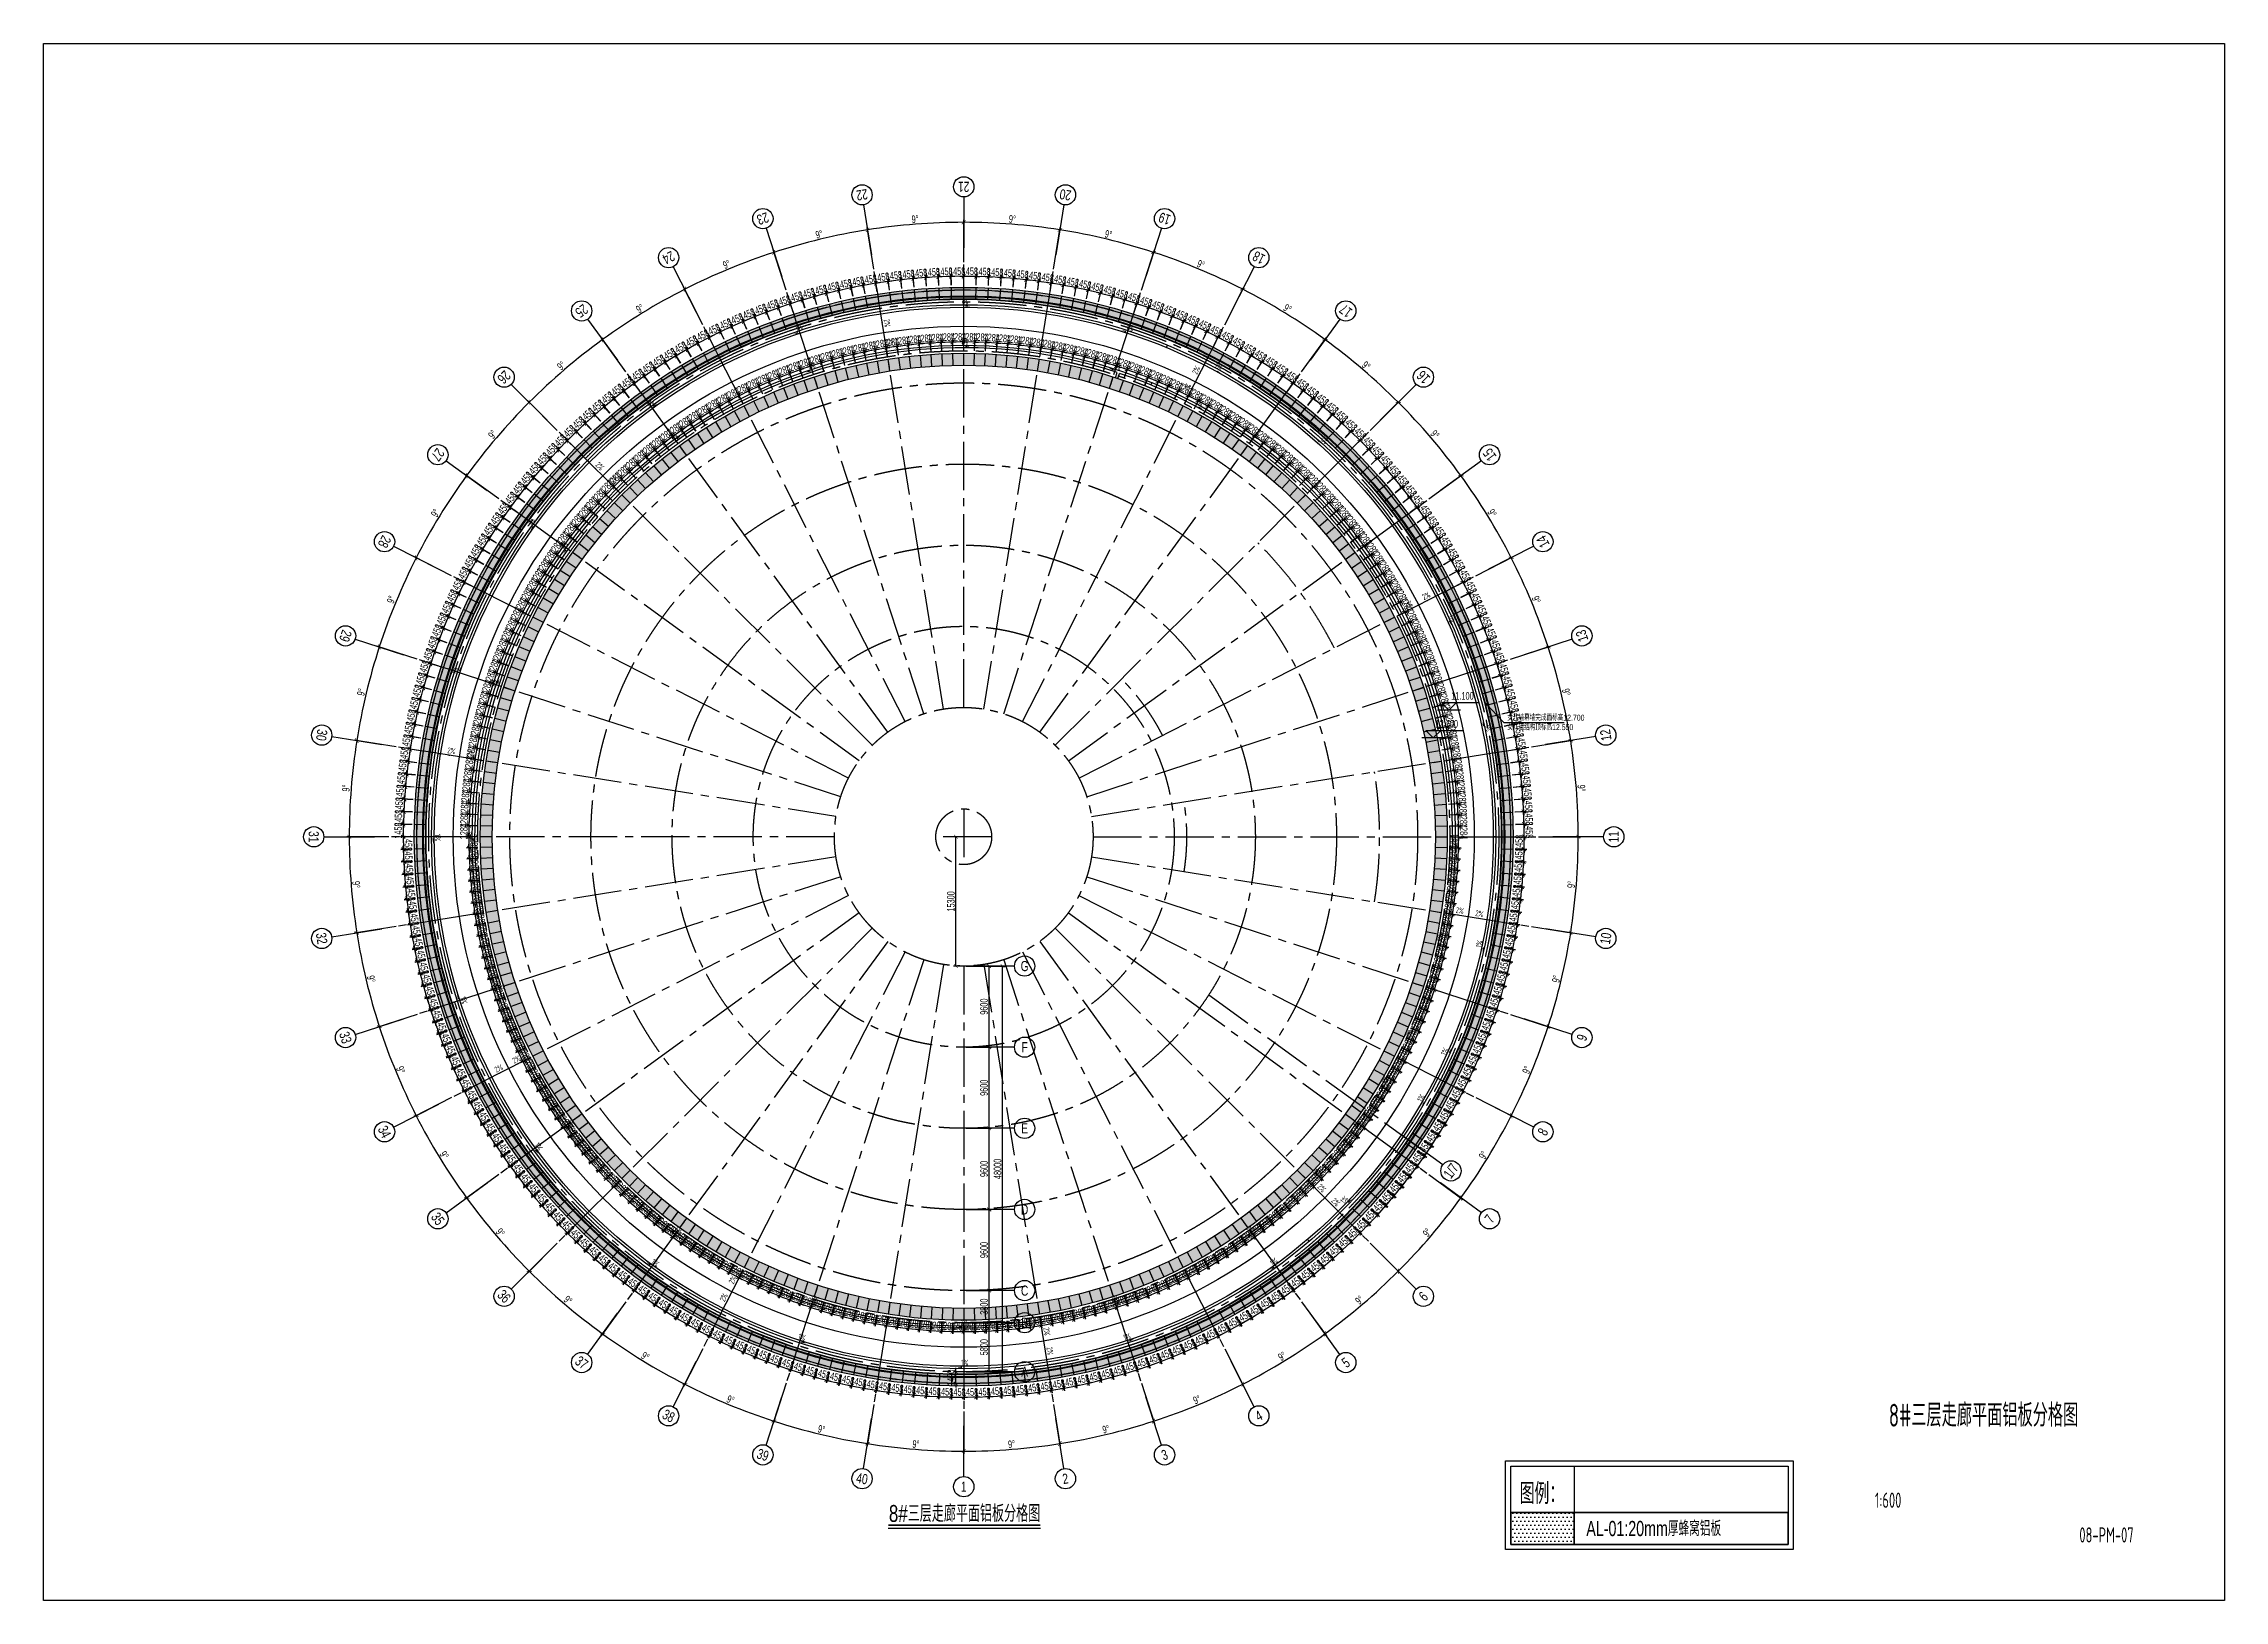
# Model space of a CAD drawing. Extents: x 104132 to 3338343, y -1228862 to 1409848.
# Drawn here: x 1652132 to 1910132, y 138 to 184338 of the extents above; entities that cross this region are included whole.
import ezdxf
from ezdxf.enums import TextEntityAlignment as Align

# ---------------------------------------------------------------- set-up
doc = ezdxf.new("R2010")
doc.units = 0
doc.linetypes.add('CENTER', pattern=[50.8, 31.75, -6.35, 6.35, -6.35])
doc.linetypes.add('CENTER2', pattern=[28.575, 19.05, -3.175, 3.175, -3.175])
doc.layers.get('0').update_dxf_attribs({"color": 8})
doc.layers.get('Defpoints').update_dxf_attribs({"color": 8})
for name, color, linetype in [('#填充层', 8, 'Continuous'), ('#幕墙线-平面', 8, 'Continuous'), ('#文字', 8, 'Continuous'), ('#标注', 8, 'Continuous'), ('#轴线', 8, 'CENTER2'), ('A-ROOF-DRAN', 8, 'Continuous'), ('C-SHET-SHBD', 8, 'Continuous'), ('dim', 8, 'Continuous'), ('DIM_SYMB', 8, 'Continuous'), ('DOTE', 8, 'CENTER'), ('IEL-FINE', 8, 'Continuous'), ('分水线', 8, 'Continuous'), ('女儿墙', 8, 'Continuous'), ('落水口', 8, 'Continuous')]:
    doc.layers.add(name, color=color, linetype=linetype)
doc.styles.add('#文字', font='jrs.shx', dxfattribs={"width": 0.7, "bigfont": 'hztxt.shx'})
doc.styles.add('JHZX', font='jrs.shx', dxfattribs={"width": 0.6, "bigfont": 'jhz.shx'})
doc.styles.add('XD2008', font='xd-hzs.shx', dxfattribs={"width": 0.7, "bigfont": 'xd-hztxt.shx'})
doc.styles.add('楷体', font='jrs.shx', dxfattribs={"width": 0.75})
doc.dimstyles.new('JZBZ-300', dxfattribs={"dimscale": 300, "dimtxt": 3, "dimasz": 1.5, "dimexe": 1, "dimexo": 1, "dimgap": 0.5, "dimtad": 1, "dimdec": 0, "dimdsep": 46, "dimtxsty": 'JHZX', "dimblk1": 'ARCHTICK', "dimblk2": 'ARCHTICK', "dimsah": 1, "dimcen": 0, "dimclrd": 1, "dimclre": 1, "dimclrt": 2, "dimadec": 3, "dimazin": 2, "dimtfac": 1, "dimtdec": 0, "dimtix": 1, "dimtmove": 0, "dimatfit": 3, "dimfxl": 1, "dimtolj": 1, "dimlwd": -1, "dimlwe": -1, "dimarcsym": 1})

msp = doc.modelspace()

# ---------------------------------------------------------------- texts
at = {"layer": '#文字', "style": '#文字', "width": 0.7}
for s, p in [('女儿墙幕墙完成面标高12.700', (1825306, 104229)), ('女儿墙结构顶标高12.550', (1825306, 103109))]:
    msp.add_text(s, height=700, dxfattribs=at).set_placement(p)
at = {"layer": 'DIM_SYMB', "style": 'XD2008', "width": 0.7}
for s, rotation, p in [('1%%%', 358.92216, (1760671, 153497)), ('1%%%', 19.07784, (1741214, 150301)), ('2%%%', 279, (1751508, 151690)), ('1%%%', 343.07784, (1780145, 150502)), ('2%%%', 279, (1751873, 149382)), ('1%%%', 1.07784, (1760663, 148710)), ('1%%%', 16.92216, (1742693, 145774)), ('1%%%', 340.92216, (1778680, 145969)), ('2%%%', 63, (1788589, 145127)), ('1%%%', 331.5711, (1790592, 146009)), ('1%%%', 34.92216, (1723699, 141278)), ('2%%%', 63, (1787528, 143045)), ('1%%%', 333.72679, (1788386, 141760)), ('1%%%', 37.07784, (1726506, 137401)), ('1%%%', 316.43665, (1803109, 137458)), ('2%%%', 315, (1717347, 134430)), ('2%%%', 315, (1719000, 132778)), ('1%%%', 55.07784, (1709836, 127256)), ('1%%%', 52.92216, (1713694, 124463)), ('2%%%', 27, (1815431, 118469)), ('2%%%', 27, (1813349, 117408)), ('1%%%', 295.56335, (1818394, 116618)), ('1%%%', 297.71904, (1814111, 114479)), ('1%%%', 70.92216, (1700970, 109661)), ('1%%%', 73.07784, (1705520, 108175)), ('1%%%', 280.43665, (1822670, 103730)), ('2%%%', 351, (1699856, 100388)), ('2%%%', 351, (1702164, 100022)), ('1%%%', 278.28096, (1817971, 102948)), ('1%%%', 271.07784, (1698404, 90817)), ('1%%%', 88.92216, (1702759, 90177)), ('2%%%', 351, (1819169, 81491)), ('2%%%', 351, (1821477, 81125)), ('1%%%', 81.71904, (1817556, 78099)), ('1%%%', 79.56335, (1822257, 77332)), ('1%%%', 289.07784, (1705908, 72938)), ('1%%%', 286.92216, (1701381, 71458)), ('1%%%', 62.28096, (1813739, 66703)), ('2%%%', 27, (1707797, 63627)), ('1%%%', 64.43665, (1818015, 64549)), ('2%%%', 27, (1705715, 62566)), ('1%%%', 63.71904, (1810957, 61225)), ('1%%%', 61.56335, (1815191, 59043)), ('1%%%', 304.92216, (1714043, 56777)), ('1%%%', 307.07784, (1710166, 53970)), ('1%%%', 44.28096, (1802574, 50352)), ('2%%%', 315, (1802766, 49012)), ('2%%%', 315, (1804418, 47359)), ('1%%%', 46.43665, (1805975, 46983)), ('1%%%', 325.07784, (1726746, 43916)), ('1%%%', 37.07784, (1794704, 43535)), ('1%%%', 322.92216, (1723953, 40058)), ('1%%%', 34.92216, (1797510, 39686)), ('2%%%', 63, (1732686, 35412)), ('2%%%', 63, (1733747, 37494)), ('1%%%', 340.92216, (1742827, 35623)), ('1%%%', 16.92216, (1778547, 35428)), ('1%%%', 343.07784, (1741340, 31073)), ('1%%%', 1.07784, (1760663, 32685)), ('2%%%', 279, (1770405, 32377)), ('1%%%', 19.07784, (1780019, 30872)), ('1%%%', 358.92216, (1760671, 27922)), ('2%%%', 279, (1770770, 30069))]:
    msp.add_text(s, height=700, rotation=rotation, dxfattribs=at).set_placement(p)

# ---------------------------------------------------------------- blocks, each defined once
blk = doc.blocks.new('_ARCHTICK')
at = {"color": 0, "linetype": 'ByBlock', "const_width": 0.15}
blk.add_lwpolyline([(-0.5, -0.5), (0.5, 0.5)], dxfattribs=at)
blk = doc.blocks.new('*D51')
at = {"layer": '#标注', "color": 1, "ltscale": 300, "transparency": 16777216}
for p, q in [((571168, -210646), (570251, -210646)), ((570551, -210646), (570551, -210196)), ((570551, -212046), (570551, -210646)), ((571168, -212046), (570251, -212046)), ((570551, -212046), (570551, -212496))]:
    blk.add_line(p, q, dxfattribs=at)
at = {"layer": 'Defpoints', "color": 0, "ltscale": 300, "transparency": 16777216}
for p in [(570551, -210646), (571468, -210646), (571468, -212046)]:
    blk.add_point(p, dxfattribs=at)
at = {"layer": '#标注', "color": 1, "ltscale": 300, "transparency": 16777216, "xscale": 450, "yscale": 450, "zscale": 450}
for p, rotation in [((570551, -210646), 270), ((570551, -212046), 90)]:
    blk.add_blockref('_ARCHTICK', p, dxfattribs=dict(at, rotation=rotation))
at = {"layer": '#标注', "color": 2, "ltscale": 300, "transparency": 16777216, "insert": (569951, -211346), "char_height": 900, "attachment_point": 5, "rotation": 90, "style": 'JHZX'}
blk.add_mtext('\\A1;1400', dxfattribs=at)
blk = doc.blocks.new('*D52')
at = {"layer": '#标注', "color": 1, "ltscale": 300, "transparency": 16777216}
for p, q in [((571168, -147346), (570251, -147346)), ((570551, -162646), (570551, -147346)), ((571168, -162646), (570251, -162646))]:
    blk.add_line(p, q, dxfattribs=at)
at = {"layer": 'Defpoints', "color": 0, "ltscale": 300, "transparency": 16777216}
for p in [(570551, -147346), (571468, -147346), (571468, -162646)]:
    blk.add_point(p, dxfattribs=at)
at = {"layer": '#标注', "color": 1, "ltscale": 300, "transparency": 16777216, "xscale": 450, "yscale": 450, "zscale": 450}
for p, rotation in [((570551, -147346), 90), ((570551, -162646), 270)]:
    blk.add_blockref('_ARCHTICK', p, dxfattribs=dict(at, rotation=rotation))
at = {"layer": '#标注', "color": 2, "ltscale": 300, "transparency": 16777216, "insert": (569951, -154996), "char_height": 900, "attachment_point": 5, "rotation": 90, "style": 'JHZX'}
blk.add_mtext('\\A1;15300', dxfattribs=at)
blk = doc.blocks.new('*D53')
at = {"layer": '#标注', "color": 1, "ltscale": 300, "transparency": 16777216}
for p, q in [((560830, -214509), (560048, -219447)), ((571468, -215346), (571468, -220346))]:
    blk.add_line(p, q, dxfattribs=at)
blk.add_arc((571468, -147346), 72700, 261, 270, dxfattribs=at)
at = {"layer": 'Defpoints', "color": 0, "ltscale": 300, "transparency": 16777216}
for p in [(571468, -147346), (560877, -214212), (571468, -215046), (563869, -219648)]:
    blk.add_point(p, dxfattribs=at)
at = {"layer": '#标注', "color": 1, "ltscale": 300, "transparency": 16777216, "xscale": 450, "yscale": 450, "zscale": 450}
for p, rotation in [((560095, -219151), 171.0000000000014), ((571468, -220046), 1.598721155460225e-12)]:
    blk.add_blockref('_ARCHTICK', p, dxfattribs=dict(at, rotation=rotation))
at = {"layer": '#标注', "color": 2, "ltscale": 300, "transparency": 16777216, "insert": (565811, -219224), "char_height": 900, "attachment_point": 5, "rotation": 355.5, "style": 'JHZX'}
blk.add_mtext('\\A1;9°', dxfattribs=at)
blk = doc.blocks.new('*D54')
at = {"layer": '#标注', "color": 1, "ltscale": 300, "transparency": 16777216}
for p, q in [((571468, -215346), (571468, -220346)), ((582105, -214509), (582888, -219447))]:
    blk.add_line(p, q, dxfattribs=at)
blk.add_arc((571468, -147346), 72700, 270, 279, dxfattribs=at)
at = {"layer": 'Defpoints', "color": 0, "ltscale": 300, "transparency": 16777216}
for p in [(571468, -147346), (571468, -215046), (582058, -214212), (575273, -219946)]:
    blk.add_point(p, dxfattribs=at)
at = {"layer": '#标注', "color": 1, "ltscale": 300, "transparency": 16777216, "xscale": 450, "yscale": 450, "zscale": 450}
for p, rotation in [((582841, -219151), 8.999999999999728), ((571468, -220046), 179.9999999999998)]:
    blk.add_blockref('_ARCHTICK', p, dxfattribs=dict(at, rotation=rotation))
at = {"layer": '#标注', "color": 2, "ltscale": 300, "transparency": 16777216, "insert": (577125, -219224), "char_height": 900, "attachment_point": 5, "rotation": 4.5, "style": 'JHZX'}
blk.add_mtext('\\A1;9°', dxfattribs=at)
blk = doc.blocks.new('*D55')
at = {"layer": '#标注', "color": 1, "ltscale": 300, "transparency": 16777216}
for p, q in [((592481, -212018), (594026, -216773)), ((582105, -214509), (582888, -219447))]:
    blk.add_line(p, q, dxfattribs=at)
blk.add_arc((571468, -147346), 72700, 279, 288, dxfattribs=at)
at = {"layer": 'Defpoints', "color": 0, "ltscale": 300, "transparency": 16777216}
for p in [(571468, -147346), (592388, -211732), (582058, -214212), (586583, -218457)]:
    blk.add_point(p, dxfattribs=at)
at = {"layer": '#标注', "color": 1, "ltscale": 300, "transparency": 16777216, "xscale": 450, "yscale": 450, "zscale": 450}
for p, rotation in [((593933, -216488), 17.99999999999962), ((582841, -219151), 188.9999999999996)]:
    blk.add_blockref('_ARCHTICK', p, dxfattribs=dict(at, rotation=rotation))
at = {"layer": '#标注', "color": 2, "ltscale": 300, "transparency": 16777216, "insert": (588299, -217454), "char_height": 900, "attachment_point": 5, "rotation": 13.5, "style": 'JHZX'}
blk.add_mtext('\\A1;9°', dxfattribs=at)
blk = doc.blocks.new('*D56')
at = {"layer": '#标注', "color": 1, "ltscale": 300, "transparency": 16777216}
for p, q in [((602339, -207934), (604609, -212389)), ((592481, -212018), (594026, -216773))]:
    blk.add_line(p, q, dxfattribs=at)
blk.add_arc((571468, -147346), 72700, 288, 297, dxfattribs=at)
at = {"layer": 'Defpoints', "color": 0, "ltscale": 300, "transparency": 16777216}
for p in [(571468, -147346), (602203, -207667), (592388, -211732), (597521, -215217)]:
    blk.add_point(p, dxfattribs=at)
at = {"layer": '#标注', "color": 1, "ltscale": 300, "transparency": 16777216, "xscale": 450, "yscale": 450, "zscale": 450}
for p, rotation in [((604473, -212122), 27.00000000000006), ((593933, -216488), 198.0000000000004)]:
    blk.add_blockref('_ARCHTICK', p, dxfattribs=dict(at, rotation=rotation))
at = {"layer": '#标注', "color": 2, "ltscale": 300, "transparency": 16777216, "insert": (599059, -213958), "char_height": 900, "attachment_point": 5, "rotation": 22.5, "style": 'JHZX'}
blk.add_mtext('\\A1;9°', dxfattribs=at)
blk = doc.blocks.new('*D8')
at = {"layer": '#标注', "color": 1, "ltscale": 300, "transparency": 16777216}
for p, q in [((611437, -202359), (614376, -206404)), ((602339, -207934), (604609, -212389))]:
    blk.add_line(p, q, dxfattribs=at)
blk.add_arc((571468, -147346), 72700, 297, 306, dxfattribs=at)
at = {"layer": 'Defpoints', "color": 0, "ltscale": 300, "transparency": 16777216}
for p in [(571468, -147346), (611261, -202116), (602203, -207667), (607818, -210306)]:
    blk.add_point(p, dxfattribs=at)
at = {"layer": '#标注', "color": 1, "ltscale": 300, "transparency": 16777216, "xscale": 450, "yscale": 450, "zscale": 450}
for p, rotation in [((614200, -206161), 36.00000000000011), ((604473, -212122), 206.9999999999999)]:
    blk.add_blockref('_ARCHTICK', p, dxfattribs=dict(at, rotation=rotation))
at = {"layer": '#标注', "color": 2, "ltscale": 300, "transparency": 16777216, "insert": (609140, -208821), "char_height": 900, "attachment_point": 5, "rotation": 31.5, "style": 'JHZX'}
blk.add_mtext('\\A1;9°', dxfattribs=at)
blk = doc.blocks.new('*D9')
at = {"layer": '#标注', "color": 1, "ltscale": 300, "transparency": 16777216}
for p, q in [((619551, -195429), (623087, -198965)), ((611437, -202359), (614376, -206404))]:
    blk.add_line(p, q, dxfattribs=at)
blk.add_arc((571468, -147346), 72700, 306, 315, dxfattribs=at)
at = {"layer": 'Defpoints', "color": 0, "ltscale": 300, "transparency": 16777216}
for p in [(571468, -147346), (619339, -195217), (611261, -202116), (617219, -203844)]:
    blk.add_point(p, dxfattribs=at)
at = {"layer": '#标注', "color": 1, "ltscale": 300, "transparency": 16777216, "xscale": 450, "yscale": 450, "zscale": 450}
for p, rotation in [((622875, -198753), 45.0000000000004), ((614200, -206161), 216.0000000000004)]:
    blk.add_blockref('_ARCHTICK', p, dxfattribs=dict(at, rotation=rotation))
at = {"layer": '#标注', "color": 2, "ltscale": 300, "transparency": 16777216, "insert": (618293, -202171), "char_height": 900, "attachment_point": 5, "rotation": 40.5, "style": 'JHZX'}
blk.add_mtext('\\A1;9°', dxfattribs=at)
blk = doc.blocks.new('*D10')
at = {"layer": '#标注', "color": 1, "ltscale": 300, "transparency": 16777216}
for p, q in [((626481, -187315), (630526, -190254)), ((619551, -195429), (623087, -198965))]:
    blk.add_line(p, q, dxfattribs=at)
blk.add_arc((571468, -147346), 72700, 315, 324, dxfattribs=at)
at = {"layer": 'Defpoints', "color": 0, "ltscale": 300, "transparency": 16777216}
for p in [(571468, -147346), (626238, -187139), (619339, -195217), (625494, -195992)]:
    blk.add_point(p, dxfattribs=at)
at = {"layer": '#标注', "color": 1, "ltscale": 300, "transparency": 16777216, "xscale": 450, "yscale": 450, "zscale": 450}
for p, rotation in [((630283, -190078), 53.99999999999972), ((622875, -198753), 224.9999999999996)]:
    blk.add_blockref('_ARCHTICK', p, dxfattribs=dict(at, rotation=rotation))
at = {"layer": '#标注', "color": 2, "ltscale": 300, "transparency": 16777216, "insert": (626293, -194171), "char_height": 900, "attachment_point": 5, "rotation": 49.5, "style": 'JHZX'}
blk.add_mtext('\\A1;9°', dxfattribs=at)
blk = doc.blocks.new('*D11')
at = {"layer": '#标注', "color": 1, "ltscale": 300, "transparency": 16777216}
for p, q in [((632056, -178217), (636511, -180487)), ((626481, -187315), (630526, -190254))]:
    blk.add_line(p, q, dxfattribs=at)
blk.add_arc((571468, -147346), 72700, 324, 333, dxfattribs=at)
at = {"layer": 'Defpoints', "color": 0, "ltscale": 300, "transparency": 16777216}
for p in [(571468, -147346), (631789, -178081), (626238, -187139), (632439, -186941)]:
    blk.add_point(p, dxfattribs=at)
at = {"layer": '#标注', "color": 1, "ltscale": 300, "transparency": 16777216, "xscale": 450, "yscale": 450, "zscale": 450}
for p, rotation in [((636244, -180351), 63.00000000000026), ((630283, -190078), 234.0000000000001)]:
    blk.add_blockref('_ARCHTICK', p, dxfattribs=dict(at, rotation=rotation))
at = {"layer": '#标注', "color": 2, "ltscale": 300, "transparency": 16777216, "insert": (632943, -185018), "char_height": 900, "attachment_point": 5, "rotation": 58.5, "style": 'JHZX'}
blk.add_mtext('\\A1;9°', dxfattribs=at)
blk = doc.blocks.new('*D12')
at = {"layer": '#标注', "color": 1, "ltscale": 300, "transparency": 16777216}
for p, q in [((636140, -168359), (640895, -169904)), ((632056, -178217), (636511, -180487))]:
    blk.add_line(p, q, dxfattribs=at)
blk.add_arc((571468, -147346), 72700, 333, 342, dxfattribs=at)
at = {"layer": 'Defpoints', "color": 0, "ltscale": 300, "transparency": 16777216}
for p in [(571468, -147346), (635854, -168266), (637883, -176916), (631789, -178081)]:
    blk.add_point(p, dxfattribs=at)
at = {"layer": '#标注', "color": 1, "ltscale": 300, "transparency": 16777216, "xscale": 450, "yscale": 450, "zscale": 450}
for p, rotation in [((640610, -169811), 72.00000000000054), ((636244, -180351), 243.0000000000004)]:
    blk.add_blockref('_ARCHTICK', p, dxfattribs=dict(at, rotation=rotation))
at = {"layer": '#标注', "color": 2, "ltscale": 300, "transparency": 16777216, "insert": (638080, -174937), "char_height": 900, "attachment_point": 5, "rotation": 67.5, "style": 'JHZX'}
blk.add_mtext('\\A1;9°', dxfattribs=at)
blk = doc.blocks.new('*D13')
at = {"layer": '#标注', "color": 1, "ltscale": 300, "transparency": 16777216}
for p, q in [((638631, -157983), (643569, -158766)), ((636140, -168359), (640895, -169904))]:
    blk.add_line(p, q, dxfattribs=at)
blk.add_arc((571468, -147346), 72700, 342, 351, dxfattribs=at)
at = {"layer": 'Defpoints', "color": 0, "ltscale": 300, "transparency": 16777216}
for p in [(571468, -147346), (638334, -157937), (641691, -166162), (635854, -168266)]:
    blk.add_point(p, dxfattribs=at)
at = {"layer": '#标注', "color": 1, "ltscale": 300, "transparency": 16777216, "xscale": 450, "yscale": 450, "zscale": 450}
for p, rotation in [((643273, -158719), 81.00000000000004), ((640610, -169811), 252.0000000000002)]:
    blk.add_blockref('_ARCHTICK', p, dxfattribs=dict(at, rotation=rotation))
at = {"layer": '#标注', "color": 2, "ltscale": 300, "transparency": 16777216, "insert": (641576, -164177), "char_height": 900, "attachment_point": 5, "rotation": 76.5, "style": 'JHZX'}
blk.add_mtext('\\A1;9°', dxfattribs=at)
blk = doc.blocks.new('*D14')
at = {"layer": '#标注', "color": 1, "ltscale": 300, "transparency": 16777216}
for p, q in [((639468, -147346), (644468, -147346)), ((638631, -157983), (643569, -158766))]:
    blk.add_line(p, q, dxfattribs=at)
blk.add_arc((571468, -147346), 72700, 351, 0, dxfattribs=at)
at = {"layer": 'Defpoints', "color": 0, "ltscale": 300, "transparency": 16777216}
for p in [(571468, -147346), (639168, -147346), (643770, -154945), (638334, -157937)]:
    blk.add_point(p, dxfattribs=at)
at = {"layer": '#标注', "color": 1, "ltscale": 300, "transparency": 16777216, "xscale": 450, "yscale": 450, "zscale": 450}
for p, rotation in [((644168, -147346), 90), ((643273, -158719), 261.0000000000002)]:
    blk.add_blockref('_ARCHTICK', p, dxfattribs=dict(at, rotation=rotation))
at = {"layer": '#标注', "color": 2, "ltscale": 300, "transparency": 16777216, "insert": (643346, -153003), "char_height": 900, "attachment_point": 5, "rotation": 85.5, "style": 'JHZX'}
blk.add_mtext('\\A1;9°', dxfattribs=at)
blk = doc.blocks.new('*D15')
at = {"layer": '#标注', "color": 1, "ltscale": 300, "transparency": 16777216}
for p, q in [((638631, -136708), (643569, -135926)), ((639468, -147346), (644468, -147346))]:
    blk.add_line(p, q, dxfattribs=at)
blk.add_arc((571468, -147346), 72700, 360, 9, dxfattribs=at)
at = {"layer": 'Defpoints', "color": 0, "ltscale": 300, "transparency": 16777216}
for p in [(638334, -136755), (644068, -143541), (571468, -147346), (639168, -147346)]:
    blk.add_point(p, dxfattribs=at)
at = {"layer": '#标注', "color": 1, "ltscale": 300, "transparency": 16777216, "xscale": 450, "yscale": 450, "zscale": 450}
for p, rotation in [((643273, -135973), 99.00000000000026), ((644168, -147346), 269.9999999999998)]:
    blk.add_blockref('_ARCHTICK', p, dxfattribs=dict(at, rotation=rotation))
at = {"layer": '#标注', "color": 2, "ltscale": 300, "transparency": 16777216, "insert": (644542, -141595), "char_height": 900, "attachment_point": 5, "rotation": 274.5, "style": 'JHZX'}
blk.add_mtext('\\A1;9°', dxfattribs=at)
blk = doc.blocks.new('*D16')
at = {"layer": '#标注', "color": 1, "ltscale": 300, "transparency": 16777216}
for p, q in [((636140, -126333), (640895, -124788)), ((638631, -136708), (643569, -135926))]:
    blk.add_line(p, q, dxfattribs=at)
blk.add_arc((571468, -147346), 72700, 9, 18, dxfattribs=at)
at = {"layer": 'Defpoints', "color": 0, "ltscale": 300, "transparency": 16777216}
for p in [(635854, -126425), (642579, -132231), (638334, -136755), (571468, -147346)]:
    blk.add_point(p, dxfattribs=at)
at = {"layer": '#标注', "color": 1, "ltscale": 300, "transparency": 16777216, "xscale": 450, "yscale": 450, "zscale": 450}
for p, rotation in [((640610, -124880), 108.0000000000008), ((643273, -135973), 279.0000000000009)]:
    blk.add_blockref('_ARCHTICK', p, dxfattribs=dict(at, rotation=rotation))
at = {"layer": '#标注', "color": 2, "ltscale": 300, "transparency": 16777216, "insert": (642743, -130234), "char_height": 900, "attachment_point": 5, "rotation": 283.5, "style": 'JHZX'}
blk.add_mtext('\\A1;9°', dxfattribs=at)
blk = doc.blocks.new('*D17')
at = {"layer": '#标注', "color": 1, "ltscale": 300, "transparency": 16777216}
for p, q in [((632056, -116475), (636511, -114205)), ((636140, -126333), (640895, -124788))]:
    blk.add_line(p, q, dxfattribs=at)
blk.add_arc((571468, -147346), 72700, 18, 27, dxfattribs=at)
at = {"layer": 'Defpoints', "color": 0, "ltscale": 300, "transparency": 16777216}
for p in [(631789, -116611), (639339, -121293), (635854, -126425), (571468, -147346)]:
    blk.add_point(p, dxfattribs=at)
at = {"layer": '#标注', "color": 1, "ltscale": 300, "transparency": 16777216, "xscale": 450, "yscale": 450, "zscale": 450}
for p, rotation in [((636244, -114341), 117.0000000000009), ((640610, -124880), 288.0000000000002)]:
    blk.add_blockref('_ARCHTICK', p, dxfattribs=dict(at, rotation=rotation))
at = {"layer": '#标注', "color": 2, "ltscale": 300, "transparency": 16777216, "insert": (639188, -119295), "char_height": 900, "attachment_point": 5, "rotation": 292.5, "style": 'JHZX'}
blk.add_mtext('\\A1;9°', dxfattribs=at)
blk = doc.blocks.new('*D18')
at = {"layer": '#标注', "color": 1, "ltscale": 300, "transparency": 16777216}
for p, q in [((626481, -107376), (630526, -104438)), ((632056, -116475), (636511, -114205))]:
    blk.add_line(p, q, dxfattribs=at)
blk.add_arc((571468, -147346), 72700, 27, 36, dxfattribs=at)
at = {"layer": 'Defpoints', "color": 0, "ltscale": 300, "transparency": 16777216}
for p in [(626238, -107553), (634428, -110996), (631789, -116611), (571468, -147346)]:
    blk.add_point(p, dxfattribs=at)
at = {"layer": '#标注', "color": 1, "ltscale": 300, "transparency": 16777216, "xscale": 450, "yscale": 450, "zscale": 450}
for p, rotation in [((630283, -104614), 126.000000000001), ((636244, -114341), 297.0000000000011)]:
    blk.add_blockref('_ARCHTICK', p, dxfattribs=dict(at, rotation=rotation))
at = {"layer": '#标注', "color": 2, "ltscale": 300, "transparency": 16777216, "insert": (633966, -109047), "char_height": 900, "attachment_point": 5, "rotation": 301.5, "style": 'JHZX'}
blk.add_mtext('\\A1;9°', dxfattribs=at)
blk = doc.blocks.new('*D19')
at = {"layer": '#标注', "color": 1, "ltscale": 300, "transparency": 16777216}
for p, q in [((619551, -99263), (623087, -95727)), ((626481, -107376), (630526, -104438))]:
    blk.add_line(p, q, dxfattribs=at)
blk.add_arc((571468, -147346), 72700, 36, 45, dxfattribs=at)
at = {"layer": 'Defpoints', "color": 0, "ltscale": 300, "transparency": 16777216}
for p in [(619339, -99475), (627966, -101594), (626238, -107553), (571468, -147346)]:
    blk.add_point(p, dxfattribs=at)
at = {"layer": '#标注', "color": 1, "ltscale": 300, "transparency": 16777216, "xscale": 450, "yscale": 450, "zscale": 450}
for p, rotation in [((622875, -95939), 135.0000000000003), ((630283, -104614), 306.0000000000009)]:
    blk.add_blockref('_ARCHTICK', p, dxfattribs=dict(at, rotation=rotation))
at = {"layer": '#标注', "color": 2, "ltscale": 300, "transparency": 16777216, "insert": (627206, -99741), "char_height": 900, "attachment_point": 5, "rotation": 310.5, "style": 'JHZX'}
blk.add_mtext('\\A1;9°', dxfattribs=at)
blk = doc.blocks.new('*D20')
at = {"layer": '#标注', "color": 1, "ltscale": 300, "transparency": 16777216}
for p, q in [((611437, -92333), (614376, -88288)), ((619551, -99263), (623087, -95727))]:
    blk.add_line(p, q, dxfattribs=at)
blk.add_arc((571468, -147346), 72700, 45, 54, dxfattribs=at)
at = {"layer": 'Defpoints', "color": 0, "ltscale": 300, "transparency": 16777216}
for p in [(611261, -92575), (620114, -93319), (619339, -99475), (571468, -147346)]:
    blk.add_point(p, dxfattribs=at)
at = {"layer": '#标注', "color": 1, "ltscale": 300, "transparency": 16777216, "xscale": 450, "yscale": 450, "zscale": 450}
for p, rotation in [((614200, -88530), 144.0000000000002), ((622875, -95939), 315.0000000000001)]:
    blk.add_blockref('_ARCHTICK', p, dxfattribs=dict(at, rotation=rotation))
at = {"layer": '#标注', "color": 2, "ltscale": 300, "transparency": 16777216, "insert": (619072, -91608), "char_height": 900, "attachment_point": 5, "rotation": 319.5, "style": 'JHZX'}
blk.add_mtext('\\A1;9°', dxfattribs=at)
blk = doc.blocks.new('*D21')
at = {"layer": '#标注', "color": 1, "ltscale": 300, "transparency": 16777216}
for p, q in [((602339, -86757), (604609, -82302)), ((611437, -92333), (614376, -88288))]:
    blk.add_line(p, q, dxfattribs=at)
blk.add_arc((571468, -147346), 72700, 54, 63, dxfattribs=at)
at = {"layer": 'Defpoints', "color": 0, "ltscale": 300, "transparency": 16777216}
for p in [(602203, -87025), (611063, -86375), (611261, -92575), (571468, -147346)]:
    blk.add_point(p, dxfattribs=at)
at = {"layer": '#标注', "color": 1, "ltscale": 300, "transparency": 16777216, "xscale": 450, "yscale": 450, "zscale": 450}
for p, rotation in [((604473, -82570), 153.000000000001), ((614200, -88530), 324.0000000000002)]:
    blk.add_blockref('_ARCHTICK', p, dxfattribs=dict(at, rotation=rotation))
at = {"layer": '#标注', "color": 2, "ltscale": 300, "transparency": 16777216, "insert": (609767, -84847), "char_height": 900, "attachment_point": 5, "rotation": 328.5, "style": 'JHZX'}
blk.add_mtext('\\A1;9°', dxfattribs=at)
blk = doc.blocks.new('*D22')
at = {"layer": '#标注', "color": 1, "ltscale": 300, "transparency": 16777216}
for p, q in [((592481, -82674), (594026, -77919)), ((602339, -86757), (604609, -82302))]:
    blk.add_line(p, q, dxfattribs=at)
blk.add_arc((571468, -147346), 72700, 63, 72, dxfattribs=at)
at = {"layer": 'Defpoints', "color": 0, "ltscale": 300, "transparency": 16777216}
for p in [(601038, -80931), (592388, -82959), (602203, -87025), (571468, -147346)]:
    blk.add_point(p, dxfattribs=at)
at = {"layer": '#标注', "color": 1, "ltscale": 300, "transparency": 16777216, "xscale": 450, "yscale": 450, "zscale": 450}
for p, rotation in [((593933, -78204), 162.0000000000006), ((604473, -82570), 333.0000000000013)]:
    blk.add_blockref('_ARCHTICK', p, dxfattribs=dict(at, rotation=rotation))
at = {"layer": '#标注', "color": 2, "ltscale": 300, "transparency": 16777216, "insert": (599519, -79626), "char_height": 900, "attachment_point": 5, "rotation": 337.5, "style": 'JHZX'}
blk.add_mtext('\\A1;9°', dxfattribs=at)
blk = doc.blocks.new('*D23')
at = {"layer": '#标注', "color": 1, "ltscale": 300, "transparency": 16777216}
for p, q in [((582105, -80183), (582888, -75245)), ((592481, -82674), (594026, -77919))]:
    blk.add_line(p, q, dxfattribs=at)
blk.add_arc((571468, -147346), 72700, 72, 81, dxfattribs=at)
at = {"layer": 'Defpoints', "color": 0, "ltscale": 300, "transparency": 16777216}
for p in [(590284, -77123), (582058, -80479), (592388, -82959), (571468, -147346)]:
    blk.add_point(p, dxfattribs=at)
at = {"layer": '#标注', "color": 1, "ltscale": 300, "transparency": 16777216, "xscale": 450, "yscale": 450, "zscale": 450}
for p, rotation in [((582841, -75541), 171.0000000000014), ((593933, -78204), 342.0000000000006)]:
    blk.add_blockref('_ARCHTICK', p, dxfattribs=dict(at, rotation=rotation))
at = {"layer": '#标注', "color": 2, "ltscale": 300, "transparency": 16777216, "insert": (588579, -76071), "char_height": 900, "attachment_point": 5, "rotation": 346.5, "style": 'JHZX'}
blk.add_mtext('\\A1;9°', dxfattribs=at)
blk = doc.blocks.new('*D24')
at = {"layer": '#标注', "color": 1, "ltscale": 300, "transparency": 16777216}
for p, q in [((571468, -79346), (571468, -74346)), ((582105, -80183), (582888, -75245))]:
    blk.add_line(p, q, dxfattribs=at)
blk.add_arc((571468, -147346), 72700, 81, 90, dxfattribs=at)
at = {"layer": 'Defpoints', "color": 0, "ltscale": 300, "transparency": 16777216}
for p in [(579067, -75044), (571468, -79646), (582058, -80479), (571468, -147346)]:
    blk.add_point(p, dxfattribs=at)
at = {"layer": '#标注', "color": 1, "ltscale": 300, "transparency": 16777216, "xscale": 450, "yscale": 450, "zscale": 450}
for p, rotation in [((571468, -74646), 180.0000000000006), ((582841, -75541), 351.0000000000015)]:
    blk.add_blockref('_ARCHTICK', p, dxfattribs=dict(at, rotation=rotation))
at = {"layer": '#标注', "color": 2, "ltscale": 300, "transparency": 16777216, "insert": (577219, -74272), "char_height": 900, "attachment_point": 5, "rotation": 355.5, "style": 'JHZX'}
blk.add_mtext('\\A1;9°', dxfattribs=at)
blk = doc.blocks.new('*D25')
at = {"layer": '#标注', "color": 1, "ltscale": 300, "transparency": 16777216}
for p, q in [((571468, -79346), (571468, -74346)), ((560830, -80183), (560048, -75245))]:
    blk.add_line(p, q, dxfattribs=at)
blk.add_arc((571468, -147346), 72700, 90, 99, dxfattribs=at)
at = {"layer": 'Defpoints', "color": 0, "ltscale": 300, "transparency": 16777216}
for p in [(567663, -74746), (571468, -79646), (560877, -80479), (571468, -147346)]:
    blk.add_point(p, dxfattribs=at)
at = {"layer": '#标注', "color": 1, "ltscale": 300, "transparency": 16777216, "xscale": 450, "yscale": 450, "zscale": 450}
blk.add_blockref('_ARCHTICK', (571468, -74646), dxfattribs=at)
at = {"layer": '#标注', "color": 1, "ltscale": 300, "transparency": 16777216, "xscale": 450, "yscale": 450, "zscale": 450, "rotation": 189}
blk.add_blockref('_ARCHTICK', (560095, -75541), dxfattribs=at)
at = {"layer": '#标注', "color": 2, "ltscale": 300, "transparency": 16777216, "insert": (565717, -74272), "char_height": 900, "attachment_point": 5, "rotation": 4.5, "style": 'JHZX'}
blk.add_mtext('\\A1;9°', dxfattribs=at)
blk = doc.blocks.new('*D26')
at = {"layer": '#标注', "color": 1, "ltscale": 300, "transparency": 16777216}
for p, q in [((560830, -80183), (560048, -75245)), ((550455, -82674), (548910, -77919))]:
    blk.add_line(p, q, dxfattribs=at)
blk.add_arc((571468, -147346), 72700, 99, 108, dxfattribs=at)
at = {"layer": 'Defpoints', "color": 0, "ltscale": 300, "transparency": 16777216}
for p in [(556353, -76235), (560877, -80479), (550547, -82959), (571468, -147346)]:
    blk.add_point(p, dxfattribs=at)
at = {"layer": '#标注', "color": 1, "ltscale": 300, "transparency": 16777216, "xscale": 450, "yscale": 450, "zscale": 450}
for p, rotation in [((560095, -75541), 8.999999999999936), ((549002, -78204), 198.0000000000012)]:
    blk.add_blockref('_ARCHTICK', p, dxfattribs=dict(at, rotation=rotation))
at = {"layer": '#标注', "color": 2, "ltscale": 300, "transparency": 16777216, "insert": (554356, -76071), "char_height": 900, "attachment_point": 5, "rotation": 13.5, "style": 'JHZX'}
blk.add_mtext('\\A1;9°', dxfattribs=at)
blk = doc.blocks.new('*D27')
at = {"layer": '#标注', "color": 1, "ltscale": 300, "transparency": 16777216}
for p, q in [((550455, -82674), (548910, -77919)), ((540597, -86757), (538327, -82302))]:
    blk.add_line(p, q, dxfattribs=at)
blk.add_arc((571468, -147346), 72700, 108, 117, dxfattribs=at)
at = {"layer": 'Defpoints', "color": 0, "ltscale": 300, "transparency": 16777216}
for p in [(545415, -79475), (550547, -82959), (540733, -87025), (571468, -147346)]:
    blk.add_point(p, dxfattribs=at)
at = {"layer": '#标注', "color": 1, "ltscale": 300, "transparency": 16777216, "xscale": 450, "yscale": 450, "zscale": 450}
for p, rotation in [((549002, -78204), 18.0000000000014), ((538463, -82570), 207.0000000000022)]:
    blk.add_blockref('_ARCHTICK', p, dxfattribs=dict(at, rotation=rotation))
at = {"layer": '#标注', "color": 2, "ltscale": 300, "transparency": 16777216, "insert": (543417, -79626), "char_height": 900, "attachment_point": 5, "rotation": 22.5, "style": 'JHZX'}
blk.add_mtext('\\A1;9°', dxfattribs=at)
blk = doc.blocks.new('*D28')
at = {"layer": '#标注', "color": 1, "ltscale": 300, "transparency": 16777216}
for p, q in [((540597, -86757), (538327, -82302)), ((531498, -92333), (528560, -88288))]:
    blk.add_line(p, q, dxfattribs=at)
blk.add_arc((571468, -147346), 72700, 117, 126, dxfattribs=at)
at = {"layer": 'Defpoints', "color": 0, "ltscale": 300, "transparency": 16777216}
for p in [(535118, -84386), (540733, -87025), (531675, -92575), (571468, -147346)]:
    blk.add_point(p, dxfattribs=at)
at = {"layer": '#标注', "color": 1, "ltscale": 300, "transparency": 16777216, "xscale": 450, "yscale": 450, "zscale": 450}
for p, rotation in [((538463, -82570), 27.00000000000201), ((528736, -88530), 215.9999999999994)]:
    blk.add_blockref('_ARCHTICK', p, dxfattribs=dict(at, rotation=rotation))
at = {"layer": '#标注', "color": 2, "ltscale": 300, "transparency": 16777216, "insert": (533169, -84847), "char_height": 900, "attachment_point": 5, "rotation": 31.5, "style": 'JHZX'}
blk.add_mtext('\\A1;9°', dxfattribs=at)
blk = doc.blocks.new('*D29')
at = {"layer": '#标注', "color": 1, "ltscale": 300, "transparency": 16777216}
for p, q in [((531498, -92333), (528560, -88288)), ((523385, -99263), (519849, -95727))]:
    blk.add_line(p, q, dxfattribs=at)
blk.add_arc((571468, -147346), 72700, 126, 135, dxfattribs=at)
at = {"layer": 'Defpoints', "color": 0, "ltscale": 300, "transparency": 16777216}
for p in [(525716, -90847), (531675, -92575), (523597, -99475), (571468, -147346)]:
    blk.add_point(p, dxfattribs=at)
at = {"layer": '#标注', "color": 1, "ltscale": 300, "transparency": 16777216, "xscale": 450, "yscale": 450, "zscale": 450}
for p, rotation in [((528736, -88530), 35.99999999999944), ((520061, -95939), 224.9999999999997)]:
    blk.add_blockref('_ARCHTICK', p, dxfattribs=dict(at, rotation=rotation))
at = {"layer": '#标注', "color": 2, "ltscale": 300, "transparency": 16777216, "insert": (523863, -91608), "char_height": 900, "attachment_point": 5, "rotation": 40.5, "style": 'JHZX'}
blk.add_mtext('\\A1;9°', dxfattribs=at)
blk = doc.blocks.new('*D30')
at = {"layer": '#标注', "color": 1, "ltscale": 300, "transparency": 16777216}
for p, q in [((523385, -99263), (519849, -95727)), ((516455, -107376), (512410, -104438))]:
    blk.add_line(p, q, dxfattribs=at)
blk.add_arc((571468, -147346), 72700, 135, 144, dxfattribs=at)
at = {"layer": 'Defpoints', "color": 0, "ltscale": 300, "transparency": 16777216}
for p in [(517441, -98700), (523597, -99475), (516697, -107553), (571468, -147346)]:
    blk.add_point(p, dxfattribs=at)
at = {"layer": '#标注', "color": 1, "ltscale": 300, "transparency": 16777216, "xscale": 450, "yscale": 450, "zscale": 450}
for p, rotation in [((520061, -95939), 44.99999999999975), ((512652, -104614), 233.9999999999976)]:
    blk.add_blockref('_ARCHTICK', p, dxfattribs=dict(at, rotation=rotation))
at = {"layer": '#标注', "color": 2, "ltscale": 300, "transparency": 16777216, "insert": (515730, -99741), "char_height": 900, "attachment_point": 5, "rotation": 49.5, "style": 'JHZX'}
blk.add_mtext('\\A1;9°', dxfattribs=at)
blk = doc.blocks.new('*D31')
at = {"layer": '#标注', "color": 1, "ltscale": 300, "transparency": 16777216}
for p, q in [((516455, -107376), (512410, -104438)), ((510879, -116475), (506424, -114205))]:
    blk.add_line(p, q, dxfattribs=at)
blk.add_arc((571468, -147346), 72700, 144, 153, dxfattribs=at)
at = {"layer": 'Defpoints', "color": 0, "ltscale": 300, "transparency": 16777216}
for p in [(510497, -107751), (516697, -107553), (511147, -116611), (571468, -147346)]:
    blk.add_point(p, dxfattribs=at)
at = {"layer": '#标注', "color": 1, "ltscale": 300, "transparency": 16777216, "xscale": 450, "yscale": 450, "zscale": 450}
for p, rotation in [((512652, -104614), 53.9999999999973), ((506692, -114341), 242.9999999999993)]:
    blk.add_blockref('_ARCHTICK', p, dxfattribs=dict(at, rotation=rotation))
at = {"layer": '#标注', "color": 2, "ltscale": 300, "transparency": 16777216, "insert": (508969, -109047), "char_height": 900, "attachment_point": 5, "rotation": 58.5, "style": 'JHZX'}
blk.add_mtext('\\A1;9°', dxfattribs=at)
blk = doc.blocks.new('*D32')
at = {"layer": '#标注', "color": 1, "ltscale": 300, "transparency": 16777216}
for p, q in [((510879, -116475), (506424, -114205)), ((506796, -126333), (502041, -124788))]:
    blk.add_line(p, q, dxfattribs=at)
blk.add_arc((571468, -147346), 72700, 153, 162, dxfattribs=at)
at = {"layer": 'Defpoints', "color": 0, "ltscale": 300, "transparency": 16777216}
for p in [(505053, -117776), (511147, -116611), (507081, -126425), (571468, -147346)]:
    blk.add_point(p, dxfattribs=at)
at = {"layer": '#标注', "color": 1, "ltscale": 300, "transparency": 16777216, "xscale": 450, "yscale": 450, "zscale": 450}
for p, rotation in [((506692, -114341), 62.99999999999964), ((502326, -124880), 251.9999999999995)]:
    blk.add_blockref('_ARCHTICK', p, dxfattribs=dict(at, rotation=rotation))
at = {"layer": '#标注', "color": 2, "ltscale": 300, "transparency": 16777216, "insert": (503747, -119295), "char_height": 900, "attachment_point": 5, "rotation": 67.5, "style": 'JHZX'}
blk.add_mtext('\\A1;9°', dxfattribs=at)
blk = doc.blocks.new('*D33')
at = {"layer": '#标注', "color": 1, "ltscale": 300, "transparency": 16777216}
for p, q in [((506796, -126333), (502041, -124788)), ((504305, -136708), (499367, -135926))]:
    blk.add_line(p, q, dxfattribs=at)
blk.add_arc((571468, -147346), 72700, 162, 171, dxfattribs=at)
at = {"layer": 'Defpoints', "color": 0, "ltscale": 300, "transparency": 16777216}
for p in [(501245, -128530), (507081, -126425), (504601, -136755), (571468, -147346)]:
    blk.add_point(p, dxfattribs=at)
at = {"layer": '#标注', "color": 1, "ltscale": 300, "transparency": 16777216, "xscale": 450, "yscale": 450, "zscale": 450}
for p, rotation in [((502326, -124880), 71.99999999999929), ((499663, -135973), 261.0000000000004)]:
    blk.add_blockref('_ARCHTICK', p, dxfattribs=dict(at, rotation=rotation))
at = {"layer": '#标注', "color": 2, "ltscale": 300, "transparency": 16777216, "insert": (500193, -130234), "char_height": 900, "attachment_point": 5, "rotation": 76.5, "style": 'JHZX'}
blk.add_mtext('\\A1;9°', dxfattribs=at)
blk = doc.blocks.new('*D34')
at = {"layer": '#标注', "color": 1, "ltscale": 300, "transparency": 16777216}
for p, q in [((504305, -136708), (499367, -135926)), ((503468, -147346), (498468, -147346))]:
    blk.add_line(p, q, dxfattribs=at)
blk.add_arc((571468, -147346), 72700, 171, 180, dxfattribs=at)
at = {"layer": 'Defpoints', "color": 0, "ltscale": 300, "transparency": 16777216}
for p in [(504601, -136755), (499166, -139747), (503768, -147346), (571468, -147346)]:
    blk.add_point(p, dxfattribs=at)
at = {"layer": '#标注', "color": 1, "ltscale": 300, "transparency": 16777216, "xscale": 450, "yscale": 450, "zscale": 450}
for p, rotation in [((499663, -135973), 81.00000000000038), ((498768, -147346), 270.0000000000004)]:
    blk.add_blockref('_ARCHTICK', p, dxfattribs=dict(at, rotation=rotation))
at = {"layer": '#标注', "color": 2, "ltscale": 300, "transparency": 16777216, "insert": (498394, -141595), "char_height": 900, "attachment_point": 5, "rotation": 85.5, "style": 'JHZX'}
blk.add_mtext('\\A1;9°', dxfattribs=at)
blk = doc.blocks.new('*D35')
at = {"layer": '#标注', "color": 1, "ltscale": 300, "transparency": 16777216}
for p, q in [((503468, -147346), (498468, -147346)), ((504305, -157983), (499367, -158766))]:
    blk.add_line(p, q, dxfattribs=at)
blk.add_arc((571468, -147346), 72700, 180, 189, dxfattribs=at)
at = {"layer": 'Defpoints', "color": 0, "ltscale": 300, "transparency": 16777216}
for p in [(503768, -147346), (571468, -147346), (498867, -151151), (504601, -157937)]:
    blk.add_point(p, dxfattribs=at)
at = {"layer": '#标注', "color": 1, "ltscale": 300, "transparency": 16777216, "xscale": 450, "yscale": 450, "zscale": 450}
for p, rotation in [((498768, -147346), 90.00000000000037), ((499663, -158719), 279.0000000000001)]:
    blk.add_blockref('_ARCHTICK', p, dxfattribs=dict(at, rotation=rotation))
at = {"layer": '#标注', "color": 2, "ltscale": 300, "transparency": 16777216, "insert": (499590, -153003), "char_height": 900, "attachment_point": 5, "rotation": 274.5, "style": 'JHZX'}
blk.add_mtext('\\A1;9°', dxfattribs=at)
blk = doc.blocks.new('*D36')
at = {"layer": '#标注', "color": 1, "ltscale": 300, "transparency": 16777216}
for p, q in [((504305, -157983), (499367, -158766)), ((506796, -168359), (502041, -169904))]:
    blk.add_line(p, q, dxfattribs=at)
blk.add_arc((571468, -147346), 72700, 189, 198, dxfattribs=at)
at = {"layer": 'Defpoints', "color": 0, "ltscale": 300, "transparency": 16777216}
for p in [(571468, -147346), (504601, -157937), (500357, -162461), (507081, -168266)]:
    blk.add_point(p, dxfattribs=at)
at = {"layer": '#标注', "color": 1, "ltscale": 300, "transparency": 16777216, "xscale": 450, "yscale": 450, "zscale": 450}
for p, rotation in [((499663, -158719), 98.99999999999973), ((502326, -169811), 287.9999999999989)]:
    blk.add_blockref('_ARCHTICK', p, dxfattribs=dict(at, rotation=rotation))
at = {"layer": '#标注', "color": 2, "ltscale": 300, "transparency": 16777216, "insert": (501360, -164177), "char_height": 900, "attachment_point": 5, "rotation": 283.5, "style": 'JHZX'}
blk.add_mtext('\\A1;9°', dxfattribs=at)
blk = doc.blocks.new('*D37')
at = {"layer": '#标注', "color": 1, "ltscale": 300, "transparency": 16777216}
for p, q in [((506796, -168359), (502041, -169904)), ((510879, -178217), (506424, -180487))]:
    blk.add_line(p, q, dxfattribs=at)
blk.add_arc((571468, -147346), 72700, 198, 207, dxfattribs=at)
at = {"layer": 'Defpoints', "color": 0, "ltscale": 300, "transparency": 16777216}
for p in [(571468, -147346), (507081, -168266), (503597, -173399), (511147, -178081)]:
    blk.add_point(p, dxfattribs=at)
at = {"layer": '#标注', "color": 1, "ltscale": 300, "transparency": 16777216, "xscale": 450, "yscale": 450, "zscale": 450}
for p, rotation in [((502326, -169811), 107.9999999999992), ((506692, -180351), 297.0000000000004)]:
    blk.add_blockref('_ARCHTICK', p, dxfattribs=dict(at, rotation=rotation))
at = {"layer": '#标注', "color": 2, "ltscale": 300, "transparency": 16777216, "insert": (504856, -174937), "char_height": 900, "attachment_point": 5, "rotation": 292.5, "style": 'JHZX'}
blk.add_mtext('\\A1;9°', dxfattribs=at)
blk = doc.blocks.new('*D38')
at = {"layer": '#标注', "color": 1, "ltscale": 300, "transparency": 16777216}
for p, q in [((510879, -178217), (506424, -180487)), ((516455, -187315), (512410, -190254))]:
    blk.add_line(p, q, dxfattribs=at)
blk.add_arc((571468, -147346), 72700, 207, 216, dxfattribs=at)
at = {"layer": 'Defpoints', "color": 0, "ltscale": 300, "transparency": 16777216}
for p in [(571468, -147346), (511147, -178081), (508508, -183696), (516697, -187139)]:
    blk.add_point(p, dxfattribs=at)
at = {"layer": '#标注', "color": 1, "ltscale": 300, "transparency": 16777216, "xscale": 450, "yscale": 450, "zscale": 450}
for p, rotation in [((506692, -180351), 117.0000000000004), ((512652, -190078), 306.0000000000014)]:
    blk.add_blockref('_ARCHTICK', p, dxfattribs=dict(at, rotation=rotation))
at = {"layer": '#标注', "color": 2, "ltscale": 300, "transparency": 16777216, "insert": (509993, -185018), "char_height": 900, "attachment_point": 5, "rotation": 301.5, "style": 'JHZX'}
blk.add_mtext('\\A1;9°', dxfattribs=at)
blk = doc.blocks.new('*D39')
at = {"layer": '#标注', "color": 1, "ltscale": 300, "transparency": 16777216}
for p, q in [((516455, -187315), (512410, -190254)), ((523385, -195429), (519849, -198965))]:
    blk.add_line(p, q, dxfattribs=at)
blk.add_arc((571468, -147346), 72700, 216, 225, dxfattribs=at)
at = {"layer": 'Defpoints', "color": 0, "ltscale": 300, "transparency": 16777216}
for p in [(571468, -147346), (516697, -187139), (514969, -193097), (523597, -195217)]:
    blk.add_point(p, dxfattribs=at)
at = {"layer": '#标注', "color": 1, "ltscale": 300, "transparency": 16777216, "xscale": 450, "yscale": 450, "zscale": 450}
for p, rotation in [((512652, -190078), 126.0000000000016), ((520061, -198753), 315.0000000000021)]:
    blk.add_blockref('_ARCHTICK', p, dxfattribs=dict(at, rotation=rotation))
at = {"layer": '#标注', "color": 2, "ltscale": 300, "transparency": 16777216, "insert": (516643, -194171), "char_height": 900, "attachment_point": 5, "rotation": 310.5, "style": 'JHZX'}
blk.add_mtext('\\A1;9°', dxfattribs=at)
blk = doc.blocks.new('*D40')
at = {"layer": '#标注', "color": 1, "ltscale": 300, "transparency": 16777216}
for p, q in [((523385, -195429), (519849, -198965)), ((531498, -202359), (528560, -206404))]:
    blk.add_line(p, q, dxfattribs=at)
blk.add_arc((571468, -147346), 72700, 225, 234, dxfattribs=at)
at = {"layer": 'Defpoints', "color": 0, "ltscale": 300, "transparency": 16777216}
for p in [(571468, -147346), (523597, -195217), (522822, -201373), (531675, -202116)]:
    blk.add_point(p, dxfattribs=at)
at = {"layer": '#标注', "color": 1, "ltscale": 300, "transparency": 16777216, "xscale": 450, "yscale": 450, "zscale": 450}
for p, rotation in [((520061, -198753), 135.0000000000019), ((528736, -206161), 323.9999999999985)]:
    blk.add_blockref('_ARCHTICK', p, dxfattribs=dict(at, rotation=rotation))
at = {"layer": '#标注', "color": 2, "ltscale": 300, "transparency": 16777216, "insert": (524643, -202171), "char_height": 900, "attachment_point": 5, "rotation": 319.5, "style": 'JHZX'}
blk.add_mtext('\\A1;9°', dxfattribs=at)
blk = doc.blocks.new('*D41')
at = {"layer": '#标注', "color": 1, "ltscale": 300, "transparency": 16777216}
for p, q in [((531498, -202359), (528560, -206404)), ((540597, -207934), (538327, -212389))]:
    blk.add_line(p, q, dxfattribs=at)
blk.add_arc((571468, -147346), 72700, 234, 243, dxfattribs=at)
at = {"layer": 'Defpoints', "color": 0, "ltscale": 300, "transparency": 16777216}
for p in [(571468, -147346), (531675, -202116), (531873, -208317), (540733, -207667)]:
    blk.add_point(p, dxfattribs=at)
at = {"layer": '#标注', "color": 1, "ltscale": 300, "transparency": 16777216, "xscale": 450, "yscale": 450, "zscale": 450}
for p, rotation in [((528736, -206161), 143.9999999999988), ((538463, -212122), 333.0000000000025)]:
    blk.add_blockref('_ARCHTICK', p, dxfattribs=dict(at, rotation=rotation))
at = {"layer": '#标注', "color": 2, "ltscale": 300, "transparency": 16777216, "insert": (533796, -208821), "char_height": 900, "attachment_point": 5, "rotation": 328.5, "style": 'JHZX'}
blk.add_mtext('\\A1;9°', dxfattribs=at)
blk = doc.blocks.new('*D42')
at = {"layer": '#标注', "color": 1, "ltscale": 300, "transparency": 16777216}
for p, q in [((540597, -207934), (538327, -212389)), ((550455, -212018), (548910, -216773))]:
    blk.add_line(p, q, dxfattribs=at)
blk.add_arc((571468, -147346), 72700, 243, 252, dxfattribs=at)
at = {"layer": 'Defpoints', "color": 0, "ltscale": 300, "transparency": 16777216}
for p in [(571468, -147346), (540733, -207667), (541898, -213761), (550547, -211732)]:
    blk.add_point(p, dxfattribs=at)
at = {"layer": '#标注', "color": 1, "ltscale": 300, "transparency": 16777216, "xscale": 450, "yscale": 450, "zscale": 450}
for p, rotation in [((538463, -212122), 153.0000000000024), ((549002, -216488), 342.0000000000013)]:
    blk.add_blockref('_ARCHTICK', p, dxfattribs=dict(at, rotation=rotation))
at = {"layer": '#标注', "color": 2, "ltscale": 300, "transparency": 16777216, "insert": (543876, -213958), "char_height": 900, "attachment_point": 5, "rotation": 337.5, "style": 'JHZX'}
blk.add_mtext('\\A1;9°', dxfattribs=at)
blk = doc.blocks.new('*D43')
at = {"layer": '#标注', "color": 1, "ltscale": 300, "transparency": 16777216}
for p, q in [((550455, -212018), (548910, -216773)), ((560830, -214509), (560048, -219447))]:
    blk.add_line(p, q, dxfattribs=at)
blk.add_arc((571468, -147346), 72700, 252, 261, dxfattribs=at)
at = {"layer": 'Defpoints', "color": 0, "ltscale": 300, "transparency": 16777216}
for p in [(571468, -147346), (550547, -211732), (560877, -214212), (552652, -217569)]:
    blk.add_point(p, dxfattribs=at)
at = {"layer": '#标注', "color": 1, "ltscale": 300, "transparency": 16777216, "xscale": 450, "yscale": 450, "zscale": 450}
for p, rotation in [((549002, -216488), 162.0000000000016), ((560095, -219151), 351.0000000000016)]:
    blk.add_blockref('_ARCHTICK', p, dxfattribs=dict(at, rotation=rotation))
at = {"layer": '#标注', "color": 2, "ltscale": 300, "transparency": 16777216, "insert": (554636, -217454), "char_height": 900, "attachment_point": 5, "rotation": 346.5, "style": 'JHZX'}
blk.add_mtext('\\A1;9°', dxfattribs=at)
blk = doc.blocks.new('*D44')
at = {"layer": '#标注', "color": 1, "ltscale": 300, "transparency": 16777216}
for p, q in [((571768, -162646), (576372, -162646)), ((576072, -210646), (576072, -162646)), ((571768, -210646), (576372, -210646))]:
    blk.add_line(p, q, dxfattribs=at)
at = {"layer": 'Defpoints', "color": 0, "ltscale": 300, "transparency": 16777216}
for p in [(571468, -162646), (576072, -162646), (571468, -210646)]:
    blk.add_point(p, dxfattribs=at)
at = {"layer": '#标注', "color": 1, "ltscale": 300, "transparency": 16777216, "xscale": 450, "yscale": 450, "zscale": 450}
for p, rotation in [((576072, -162646), 90), ((576072, -210646), 270)]:
    blk.add_blockref('_ARCHTICK', p, dxfattribs=dict(at, rotation=rotation))
at = {"layer": '#标注', "color": 2, "ltscale": 300, "transparency": 16777216, "insert": (575472, -186646), "char_height": 900, "attachment_point": 5, "rotation": 90, "style": 'JHZX'}
blk.add_mtext('\\A1;48000', dxfattribs=at)
blk = doc.blocks.new('*D45')
at = {"layer": '#标注', "color": 1, "ltscale": 300, "transparency": 16777216}
for p, q in [((571768, -204846), (574772, -204846)), ((574472, -210646), (574472, -204846)), ((571768, -210646), (574772, -210646))]:
    blk.add_line(p, q, dxfattribs=at)
at = {"layer": 'Defpoints', "color": 0, "ltscale": 300, "transparency": 16777216}
for p in [(571468, -204846), (574472, -204846), (571468, -210646)]:
    blk.add_point(p, dxfattribs=at)
at = {"layer": '#标注', "color": 1, "ltscale": 300, "transparency": 16777216, "xscale": 450, "yscale": 450, "zscale": 450}
for p, rotation in [((574472, -204846), 90), ((574472, -210646), 270)]:
    blk.add_blockref('_ARCHTICK', p, dxfattribs=dict(at, rotation=rotation))
at = {"layer": '#标注', "color": 2, "ltscale": 300, "transparency": 16777216, "insert": (573872, -207746), "char_height": 900, "attachment_point": 5, "rotation": 90, "style": 'JHZX'}
blk.add_mtext('\\A1;5800', dxfattribs=at)
blk = doc.blocks.new('*D46')
at = {"layer": '#标注', "color": 1, "ltscale": 300, "transparency": 16777216}
for p, q in [((571768, -201046), (574772, -201046)), ((574472, -204846), (574472, -201046)), ((571768, -204846), (574772, -204846))]:
    blk.add_line(p, q, dxfattribs=at)
at = {"layer": 'Defpoints', "color": 0, "ltscale": 300, "transparency": 16777216}
for p in [(571468, -201046), (574472, -201046), (571468, -204846)]:
    blk.add_point(p, dxfattribs=at)
at = {"layer": '#标注', "color": 1, "ltscale": 300, "transparency": 16777216, "xscale": 450, "yscale": 450, "zscale": 450}
for p, rotation in [((574472, -201046), 90), ((574472, -204846), 270)]:
    blk.add_blockref('_ARCHTICK', p, dxfattribs=dict(at, rotation=rotation))
at = {"layer": '#标注', "color": 2, "ltscale": 300, "transparency": 16777216, "insert": (573872, -202946), "char_height": 900, "attachment_point": 5, "rotation": 90, "style": 'JHZX'}
blk.add_mtext('\\A1;3800', dxfattribs=at)
blk = doc.blocks.new('*D47')
at = {"layer": '#标注', "color": 1, "ltscale": 300, "transparency": 16777216}
for p, q in [((571768, -191446), (574772, -191446)), ((574472, -201046), (574472, -191446)), ((571768, -201046), (574772, -201046))]:
    blk.add_line(p, q, dxfattribs=at)
at = {"layer": 'Defpoints', "color": 0, "ltscale": 300, "transparency": 16777216}
for p in [(571468, -191446), (574472, -191446), (571468, -201046)]:
    blk.add_point(p, dxfattribs=at)
at = {"layer": '#标注', "color": 1, "ltscale": 300, "transparency": 16777216, "xscale": 450, "yscale": 450, "zscale": 450}
for p, rotation in [((574472, -191446), 90), ((574472, -201046), 270)]:
    blk.add_blockref('_ARCHTICK', p, dxfattribs=dict(at, rotation=rotation))
at = {"layer": '#标注', "color": 2, "ltscale": 300, "transparency": 16777216, "insert": (573872, -196246), "char_height": 900, "attachment_point": 5, "rotation": 90, "style": 'JHZX'}
blk.add_mtext('\\A1;9600', dxfattribs=at)
blk = doc.blocks.new('*D48')
at = {"layer": '#标注', "color": 1, "ltscale": 300, "transparency": 16777216}
for p, q in [((571768, -181846), (574772, -181846)), ((574472, -191446), (574472, -181846)), ((571768, -191446), (574772, -191446))]:
    blk.add_line(p, q, dxfattribs=at)
at = {"layer": 'Defpoints', "color": 0, "ltscale": 300, "transparency": 16777216}
for p in [(571468, -181846), (574472, -181846), (571468, -191446)]:
    blk.add_point(p, dxfattribs=at)
at = {"layer": '#标注', "color": 1, "ltscale": 300, "transparency": 16777216, "xscale": 450, "yscale": 450, "zscale": 450}
for p, rotation in [((574472, -181846), 90), ((574472, -191446), 270)]:
    blk.add_blockref('_ARCHTICK', p, dxfattribs=dict(at, rotation=rotation))
at = {"layer": '#标注', "color": 2, "ltscale": 300, "transparency": 16777216, "insert": (573872, -186646), "char_height": 900, "attachment_point": 5, "rotation": 90, "style": 'JHZX'}
blk.add_mtext('\\A1;9600', dxfattribs=at)
blk = doc.blocks.new('*D49')
at = {"layer": '#标注', "color": 1, "ltscale": 300, "transparency": 16777216}
for p, q in [((571768, -172246), (574772, -172246)), ((574472, -181846), (574472, -172246)), ((571768, -181846), (574772, -181846))]:
    blk.add_line(p, q, dxfattribs=at)
at = {"layer": 'Defpoints', "color": 0, "ltscale": 300, "transparency": 16777216}
for p in [(571468, -172246), (574472, -172246), (571468, -181846)]:
    blk.add_point(p, dxfattribs=at)
at = {"layer": '#标注', "color": 1, "ltscale": 300, "transparency": 16777216, "xscale": 450, "yscale": 450, "zscale": 450}
for p, rotation in [((574472, -172246), 90), ((574472, -181846), 270)]:
    blk.add_blockref('_ARCHTICK', p, dxfattribs=dict(at, rotation=rotation))
at = {"layer": '#标注', "color": 2, "ltscale": 300, "transparency": 16777216, "insert": (573872, -177046), "char_height": 900, "attachment_point": 5, "rotation": 90, "style": 'JHZX'}
blk.add_mtext('\\A1;9600', dxfattribs=at)
blk = doc.blocks.new('*D50')
at = {"layer": '#标注', "color": 1, "ltscale": 300, "transparency": 16777216}
for p, q in [((571768, -162646), (574772, -162646)), ((574472, -172246), (574472, -162646)), ((571768, -172246), (574772, -172246))]:
    blk.add_line(p, q, dxfattribs=at)
at = {"layer": 'Defpoints', "color": 0, "ltscale": 300, "transparency": 16777216}
for p in [(571468, -162646), (574472, -162646), (571468, -172246)]:
    blk.add_point(p, dxfattribs=at)
at = {"layer": '#标注', "color": 1, "ltscale": 300, "transparency": 16777216, "xscale": 450, "yscale": 450, "zscale": 450}
for p, rotation in [((574472, -162646), 90), ((574472, -172246), 270)]:
    blk.add_blockref('_ARCHTICK', p, dxfattribs=dict(at, rotation=rotation))
at = {"layer": '#标注', "color": 2, "ltscale": 300, "transparency": 16777216, "insert": (573872, -167446), "char_height": 900, "attachment_point": 5, "rotation": 90, "style": 'JHZX'}
blk.add_mtext('\\A1;9600', dxfattribs=at)
blk = doc.blocks.new('*U1047')
blk.add_line((20, 0), (0, 0))
blk.add_circle((24, 0), 4)
at = {"style": 'JHZX', "width": 0.75}
blk.add_attdef('AXES', text='', height=4, dxfattribs=at).set_placement((24, 0), align=Align.MIDDLE_CENTER)
blk = doc.blocks.new('*U1046')
blk.add_line((0, -20), (0, 0))
blk.add_circle((0, -24), 4)
at = {"style": 'JHZX', "width": 0.75}
blk.add_attdef('AXES', text='', height=4, dxfattribs=at).set_placement((0, -24), align=Align.MIDDLE_CENTER)
blk = doc.blocks.new('LEVEL')
blk.add_line((9, 0), (0, 0))
blk.add_lwpolyline([(7.5, 3), (4.5, 0), (1.5, 3), (16.5, 3)])
at = {"style": '楷体', "width": 0.75}
blk.add_attdef('LEVEL', text='', height=3.5, dxfattribs=at).set_placement((9.33, 5.59), align=Align.MIDDLE_CENTER)
blk.add_attdef('FLOOR', text='', height=3.5, dxfattribs=at).set_placement((17.5, 3), align=Align.MIDDLE_LEFT)
blk = doc.blocks.new('A$C49f573b4')
at = {"layer": '女儿墙'}
for radius in [63900, 63650]:
    blk.add_circle((0, 0), radius, dxfattribs=at)
blk = doc.blocks.new('*U481')
at = {"layer": '#幕墙线-平面', "ltscale": 300}
blk.add_line((63600, -63600), (65000, -63600), dxfattribs=at)
blk = doc.blocks.new('*U482')
at = {"layer": '#幕墙线-平面'}
for p, rotation in [((840585, 25475), 100.2857142857571), ((840346, 26882), 99.00000000004299), ((840138, 28294), 97.71428571432943), ((839962, 29710), 96.42857142861587), ((839819, 31130), 95.14285714290234), ((839707, 32553), 93.85714285718906), ((839627, 33978), 92.57142857147554), ((839578, 35404), 91.28571428576224), ((839562, 36831), 90.00000000004842), ((839578, 38258), 88.71428571433458), ((839627, 39684), 87.42857142862132), ((839707, 41109), 86.14285714290779), ((839819, 42532), 84.85714285719452), ((839962, 43952), 83.57142857148098), ((840138, 45368), 82.28571428576714), ((840346, 46780), 81.00000000005303), ((840585, 48187), 79.7142857143392), ((843132, 15825), 109.2857142857545), ((842675, 17178), 108.0000000000404), ((842250, 18540), 106.7142857143268), ((841854, 19911), 105.428571428613), ((841490, 21291), 104.1428571428992), ((841157, 22679), 102.8571428571853), ((840855, 24074), 101.5714285714712), ((840855, 49589), 78.42857142862536), ((841157, 50983), 77.14285714291152), ((841490, 52371), 75.85714285719742), ((841854, 53751), 74.57142857148358), ((842250, 55122), 73.28571428577004), ((842675, 56485), 72.00000000005649), ((843132, 57837), 70.71428571434267), ((845256, 10529), 114.4285714286103), ((844681, 11835), 113.1428571428962), ((844134, 13153), 111.8571428571821), ((843618, 14484), 110.5714285714683), ((843618, 59178), 69.42857142862856), ((844134, 60509), 68.14285714291445), ((844681, 61827), 66.85714285720033), ((845256, 63133), 65.5714285714862), ((847847, 5444), 119.5714285714665), ((847157, 6693), 118.285714285753), ((846494, 7957), 117.0000000000386), ((845861, 9236), 115.7142857143245), ((845861, 64426), 64.28571428577209), ((846494, 65705), 63.00000000005797), ((847157, 66969), 61.71428571434386), ((847847, 68218), 60.42857142862975), ((850084, 1794), 123.4285714286083), ((849311, 2994), 122.1428571428942), ((848565, 4211), 120.8571428571801), ((848565, 69451), 59.14285714291621), ((849311, 70668), 57.85714285720267), ((850084, 71868), 56.57142857148855), ((852561, -1697), 127.2857142857498), ((851709, -552), 126.0000000000357), ((850883, 612), 124.7142857143222), ((850883, 73050), 55.28571428577444), ((851709, 74214), 54.00000000006033), ((852561, 75359), 52.71428571434679), ((855267, -5014), 131.1428571428922), ((854340, -3929), 129.857142857178), ((853438, -2823), 128.5714285714639), ((853438, 76485), 51.42857142863351), ((854340, 77591), 50.14285714291968), ((855267, 78676), 48.85714285720557), ((858190, -8141), 135.0000000000348), ((857193, -7121), 133.7142857143207), ((856218, -6078), 132.4285714286065), ((856218, 79740), 47.57142857149145), ((857193, 80783), 46.28571428577735), ((858190, 81803), 45.00000000006323), ((860253, -10113), 137.571428571463), ((859211, -9139), 136.2857142857489), ((859211, 82801), 43.71428571434939), ((860253, 83775), 42.42857142863527), ((862403, -11991), 140.1428571428912), ((861318, -11064), 138.8571428571771), ((861318, 84726), 41.14285714292118), ((862403, 85653), 39.85714285720704), ((865779, -14622), 144.0000000000344), ((864634, -13771), 142.7142857143203), ((863509, -12893), 141.4285714286056), ((863509, 86556), 38.57142857149294), ((864634, 87433), 37.28571428577911), ((865779, 88285), 36.000000000065), ((868125, -16248), 146.5714285714618), ((866943, -15448), 145.2857142857482), ((866943, 89110), 34.71428571435088), ((868125, 89910), 33.42857142863677), ((870542, -17766), 149.1428571428889), ((869325, -17021), 147.8571428571751), ((869325, 90683), 32.14285714292266), ((870542, 91428), 30.85714285720912), ((873024, -19175), 151.7142857143174), ((871775, -18484), 150.4285714286033), ((871775, 92147), 29.571428571495), ((873024, 92837), 28.28571428578087), ((875567, -20471), 154.2857142857451), ((874289, -19837), 153.0000000000315), ((874289, 93499), 27.00000000006677), ((875567, 94133), 25.71428571435264), ((878166, -21651), 156.857142857173), ((876860, -21075), 155.5714285714589), ((876860, 94737), 24.42857142863853), ((878166, 95313), 23.14285714292442), ((880815, -22713), 159.4285714286004), ((879485, -22197), 158.1428571428869), ((879485, 95859), 21.85714285721033), ((880815, 96376), 20.57142857149621), ((883509, -23656), 162.0000000000278), ((882157, -23200), 160.7142857143139), ((882157, 96862), 19.28571428578206), ((883509, 97318), 18.00000000006827), ((884871, -24082), 163.2857142857419), ((884871, 97744), 16.71428571435469), ((887622, -24841), 165.8571428571698), ((886243, -24477), 164.571428571456), ((886243, 98139), 15.42857142864114), ((887622, 98503), 14.14285714292735), ((890405, -25476), 168.4285714285975), ((889010, -25174), 167.1428571428834), ((889010, 98836), 12.85714285721347), ((890405, 99138), 11.57142857149991), ((893213, -25986), 171.0000000000252), ((891806, -25747), 169.7142857143113), ((891806, 99409), 10.28571428578642), ((893213, 99648), 9.000000000072852), ((896042, -26369), 173.5714285714538), ((894625, -26193), 172.2857142857392), ((894625, 99855), 7.714285714358668), ((896042, 100031), 6.428571428644651), ((897461, -26513), 174.8571428571675), ((897461, 100175), 5.142857142930424), ((900309, -26705), 177.4285714285945), ((898884, -26625), 176.1428571428809), ((898884, 100287), 3.857142857217013), ((900309, 100367), 2.571428571503224), ((903162, -26769), 180), ((901735, -26753), 178.7142857143083), ((901735, 100415), 1.285714285789524), ((904590, -26753), 181.2857142857354), ((906016, -26705), 182.5714285714491), ((906016, 100367), 357.4285714286492), ((904590, 100415), 358.7142857143621), ((907441, -26625), 183.8571428571628), ((908864, -26513), 185.142857142876), ((908864, 100175), 354.8571428572222), ((907441, 100287), 356.1428571429354), ((910283, -26369), 186.4285714285899), ((910283, 100031), 353.5714285715081), ((911700, -26193), 187.7142857143037), ((913112, -25986), 189.000000000017), ((913112, 99648), 351.0000000000796), ((911700, 99855), 352.2857142857939), ((914519, -25747), 190.2857142857308), ((915920, -25476), 191.5714285714447), ((915920, 99138), 348.4285714286508), ((914519, 99409), 349.7142857143652), ((917315, -25174), 192.857142857158), ((918703, -24841), 194.1428571428715), ((918703, 98503), 345.8571428572225), ((917315, 98836), 347.1428571429366), ((920082, -24477), 195.4285714285854), ((921454, -24082), 196.7142857142995), ((921454, 97744), 343.2857142857943), ((920082, 98139), 344.5714285715084), ((922816, -23656), 198.0000000000136), ((924168, -23200), 199.285714285728), ((924168, 96862), 340.7142857143663), ((922816, 97318), 342.0000000000805), ((925510, -22713), 200.5714285714421), ((926840, -22197), 201.8571428571557), ((926840, 95859), 338.1428571429375), ((925510, 96376), 339.4285714286519), ((928159, -21651), 203.1428571428692), ((929465, -21075), 204.4285714285833), ((929465, 94737), 335.5714285715093), ((928159, 95313), 336.8571428572234), ((930757, -20471), 205.7142857142977), ((932036, -19837), 207.0000000000121), ((932036, 93499), 333.0000000000811), ((930757, 94133), 334.2857142857952), ((933301, -19175), 208.2857142857265), ((934550, -18484), 209.5714285714409), ((934550, 92147), 330.4285714286531), ((933301, 92837), 331.714285714367), ((935783, -17766), 210.8571428571547), ((937000, -17021), 212.1428571428685), ((937000, 90683), 327.8571428572258), ((935783, 91428), 329.1428571429393), ((938200, -16248), 213.4285714285829), ((939382, -15448), 214.714285714297), ((939382, 89110), 325.2857142857976), ((938200, 89910), 326.5714285715116), ((940546, -14622), 216.0000000000109), ((941691, -13771), 217.285714285725), ((941691, 87433), 322.7142857143699), ((940546, 88285), 324.0000000000834), ((942816, -12893), 218.5714285714391), ((943922, -11991), 219.857142857153), ((945007, -11064), 221.1428571428668), ((945007, 84726), 318.857142857229), ((943922, 85653), 320.1428571429428), ((942816, 86556), 321.4285714286563), ((946072, -10113), 222.4285714285809), ((947114, -9139), 223.7142857142953), ((947114, 82801), 316.2857142858007), ((946072, 83775), 317.5714285715148), ((948134, -8141), 225.0000000000094), ((949132, -7121), 226.2857142857235), ((950107, -6078), 227.5714285714376), ((950107, 79740), 312.4285714286586), ((949132, 80783), 313.7142857143727), ((948134, 81803), 315.0000000000869), ((951058, -5014), 228.8571428571518), ((951985, -3929), 230.1428571428658), ((952887, -2823), 231.42857142858), ((952887, 76485), 308.5714285715158), ((951985, 77591), 309.8571428572301), ((951058, 78676), 311.1428571429445), ((953764, -1697), 232.7142857142947), ((954616, -552), 234.0000000000088), ((955442, 612), 235.2857142857229), ((955442, 73050), 304.7142857143729), ((954616, 74214), 306.000000000087), ((953764, 75359), 307.2857142858011), ((956241, 1794), 236.571428571437), ((957014, 2994), 237.8571428571511), ((957760, 4211), 239.1428571428652), ((957760, 69451), 300.8571428572303), ((957014, 70668), 302.1428571429443), ((956241, 71868), 303.4285714286588), ((958478, 5444), 240.4285714285793), ((959168, 6693), 241.7142857142935), ((959830, 7957), 243.0000000000078), ((960464, 9236), 244.2857142857222), ((960464, 64426), 295.7142857143732), ((959830, 65705), 297.0000000000876), ((959168, 66969), 298.285714285802), ((958478, 68218), 299.5714285715161), ((961069, 10529), 245.5714285714367), ((961644, 11835), 246.8571428571508), ((962191, 13153), 248.1428571428649), ((962707, 14484), 249.4285714285787), ((963193, 15825), 250.7142857142925), ((963193, 57837), 289.2857142858046), ((962707, 59178), 290.5714285715181), ((962191, 60509), 291.8571428572317), ((961644, 61827), 293.142857142945), ((961069, 63133), 294.4285714286591), ((963650, 17178), 252.0000000000067), ((964075, 18540), 253.2857142857202), ((964471, 19911), 254.571428571434), ((964835, 21291), 255.8571428571476), ((965168, 22679), 257.1428571428611), ((965470, 24074), 258.4285714285753), ((965740, 25475), 259.7142857142896), ((965740, 48187), 280.2857142858075), ((965470, 49589), 281.5714285715214), ((965168, 50983), 282.8571428572349), ((964835, 52371), 284.142857142949), ((964471, 53751), 285.4285714286625), ((964075, 55122), 286.7142857143761), ((963650, 56485), 288.0000000000902), ((965979, 26882), 261.000000000004), ((966187, 28294), 262.2857142857181), ((966363, 29710), 263.5714285714323), ((966506, 31130), 264.8571428571461), ((966618, 32553), 266.1428571428593), ((966698, 33978), 267.4285714285729), ((966746, 35404), 268.7142857142862), ((966762, 36831), 270), ((966746, 38258), 271.2857142858107), ((966698, 39684), 272.5714285715248), ((966618, 41109), 273.8571428572389), ((966506, 42532), 275.1428571429528), ((966363, 43952), 276.4285714286666), ((966187, 45368), 277.7142857143804), ((965979, 46780), 279.0000000000937)]:
    blk.add_blockref('*U481', p, dxfattribs=dict(at, rotation=rotation))
blk.add_blockref('*U481', (903162, 100431), dxfattribs=at)
blk = doc.blocks.new('*U483')
at = {"layer": '#幕墙线-平面', "ltscale": 300}
blk.add_line((55800, -55800), (57200, -55800), dxfattribs=at)
blk = doc.blocks.new('*U484')
at = {"layer": '#幕墙线-平面'}
for p, rotation in [((848259, 26868), 100.2857142857505), ((848049, 28102), 99.0000000000367), ((847867, 29341), 97.7142857143223), ((847713, 30583), 96.4285714286079), ((847587, 31829), 95.14285714289349), ((847489, 33077), 93.8571428571794), ((847419, 34328), 92.571428571465), ((847377, 35579), 91.28571428575117), ((847362, 36831), 90.00000000003733), ((847377, 38083), 88.7142857143235), ((847419, 39335), 87.42857142860994), ((847489, 40585), 86.14285714289613), ((847587, 41833), 84.85714285718258), ((847713, 43079), 83.57142857146847), ((847867, 44321), 82.28571428575407), ((848049, 45560), 81.00000000004023), ((848259, 46795), 79.71428571432669), ((850921, 17224), 110.5714285714618), ((850494, 18401), 109.2857142857479), ((850094, 19588), 108.0000000000341), ((849720, 20783), 106.7142857143202), ((849373, 21986), 105.4285714286064), ((849054, 23197), 104.142857142892), ((848762, 24414), 102.8571428571776), ((848497, 25638), 101.5714285714641), ((848497, 48024), 78.42857142861257), ((848762, 49248), 77.14285714289846), ((849054, 50465), 75.85714285718434), ((849373, 51676), 74.57142857147052), ((849720, 52879), 73.28571428575667), ((850094, 54074), 72.00000000004285), ((850494, 55261), 70.71428571432902), ((850921, 56438), 69.42857142861547), ((853444, 11498), 117.000000000032), ((852888, 12620), 115.7142857143179), ((852358, 13754), 114.4285714286038), ((851853, 14900), 113.1428571428897), ((851374, 16057), 111.8571428571759), ((851374, 57605), 68.14285714290222), ((851853, 58762), 66.85714285718838), ((852358, 59908), 65.57142857147427), ((852888, 61042), 64.28571428576043), ((853444, 62164), 63.00000000004661), ((855915, 7144), 122.1428571428879), ((855261, 8211), 120.8571428571741), ((854631, 9293), 119.5714285714606), ((854025, 10389), 118.2857142857464), ((854025, 63273), 61.71428571433248), ((854631, 64369), 60.42857142861809), ((855261, 65451), 59.14285714290397), ((855915, 66518), 57.85714285718986), ((858019, 4033), 126.00000000003), ((857295, 5054), 124.7142857143159), ((856593, 6091), 123.4285714286018), ((856593, 67571), 56.57142857147603), ((857295, 68608), 55.28571428576191), ((858019, 69629), 54.00000000004751), ((860328, 1070), 129.8571428571721), ((859536, 2040), 128.5714285714579), ((858767, 3028), 127.2857142857438), ((858767, 70634), 52.71428571433312), ((859536, 71622), 51.42857142861929), ((860328, 72592), 50.14285714290574), ((862831, -1730), 133.7142857143144), ((861975, -816), 132.4285714286003), ((861141, 118), 131.1428571428862), ((861141, 73544), 48.85714285719163), ((861975, 74478), 47.5714285714778), ((862831, 75392), 46.28571428576367), ((865516, -4356), 137.5714285714567), ((864601, -3501), 136.2857142857426), ((863706, -2625), 135.0000000000285), ((863706, 76288), 45.00000000004957), ((864601, 77163), 43.71428571433603), ((865516, 78018), 42.42857142862248), ((868372, -6795), 141.4285714285991), ((867402, -6004), 140.142857142885), ((866450, -5190), 138.8571428571709), ((866450, 78852), 41.14285714290865), ((867402, 79666), 39.85714285719452), ((868372, 80457), 38.57142857148041), ((870364, -8312), 144.0000000000276), ((869359, -7565), 142.7142857143135), ((869359, 81227), 37.28571428576632), ((870364, 81974), 36.00000000005218), ((873475, -10416), 147.8571428571694), ((872422, -9738), 146.5714285714558), ((871385, -9037), 145.2857142857417), ((871385, 82699), 34.71428571433778), ((872422, 83400), 33.42857142862367), ((873475, 84078), 32.14285714290958), ((875625, -11700), 150.4285714285982), ((874543, -11070), 149.1428571428835), ((874543, 84733), 30.85714285719544), ((875625, 85363), 29.57142857148076), ((877830, -12887), 153.0000000000261), ((876721, -12306), 151.7142857143123), ((876721, 85968), 28.28571428576667), ((877830, 86549), 27.00000000005311), ((880086, -13974), 155.5714285714544), ((878952, -13443), 154.2857142857403), ((878952, 87105), 25.71428571433957), ((880086, 87636), 24.42857142862572), ((883556, -15411), 159.4285714285947), ((882388, -14958), 158.1428571428811), ((881232, -14479), 156.8571428571679), ((881232, 88141), 23.14285714291163), ((882388, 88620), 21.8571428571978), ((883556, 89073), 20.57142857148397), ((885919, -16238), 162.0000000000221), ((884733, -15838), 160.7142857143083), ((884733, 89500), 19.2857142857701), ((885919, 89900), 18.00000000005602), ((888318, -16958), 164.57142857145), ((887114, -16611), 163.2857142857362), ((887114, 90274), 16.7142857143419), ((888318, 90620), 15.42857142862777), ((890746, -17570), 167.1428571428786), ((889528, -17278), 165.8571428571644), ((889528, 90940), 14.14285714291366), ((890746, 91232), 12.85714285719926), ((893199, -18072), 169.7142857143067), ((891970, -17835), 168.4285714285926), ((891970, 91497), 11.57142857148513), ((893199, 91734), 10.28571428577157), ((895672, -18464), 172.285714285735), ((894433, -18282), 171.0000000000209), ((894433, 91944), 9.000000000057724), ((895672, 92126), 7.714285714343884), ((898161, -18744), 174.8571428571633), ((896915, -18618), 173.5714285714494), ((896915, 92280), 6.428571428630107), ((898161, 92406), 5.142857142915876), ((900659, -18913), 177.4285714285905), ((899409, -18843), 176.1428571428766), ((899409, 92505), 3.857142857201884), ((900659, 92575), 2.571428571487486), ((903162, -18969), 180), ((901910, -18955), 178.7142857143046), ((901910, 92617), 1.285714285773082), ((904415, -18955), 181.2857142857317), ((905666, -18913), 182.5714285714449), ((905666, 92575), 357.4285714286304), ((904415, 92617), 358.7142857143446), ((906916, -18843), 183.8571428571585), ((908164, -18744), 185.1428571428724), ((908164, 92406), 354.8571428572029), ((906916, 92505), 356.1428571429165), ((909410, -18618), 186.4285714285867), ((910653, -18464), 187.7142857143011), ((910653, 92126), 352.2857142857746), ((909410, 92280), 353.5714285714887), ((911892, -18282), 189.0000000000151), ((913126, -18072), 190.2857142857286), ((913126, 91734), 349.7142857143469), ((911892, 91944), 351.0000000000607), ((914355, -17835), 191.5714285714424), ((915579, -17570), 192.857142857156), ((915579, 91232), 347.1428571429198), ((914355, 91497), 348.4285714286333), ((916797, -17278), 194.14285714287), ((918007, -16958), 195.4285714285845), ((919211, -16611), 196.7142857142989), ((919211, 90274), 343.2857142857773), ((918007, 90620), 344.5714285714913), ((916797, 90940), 345.8571428572055), ((920406, -16238), 198.0000000000133), ((921592, -15838), 199.2857142857277), ((921592, 89500), 340.7142857143484), ((920406, 89900), 342.0000000000628), ((922769, -15411), 200.5714285714415), ((923936, -14958), 201.8571428571556), ((923936, 88620), 338.1428571429199), ((922769, 89073), 339.428571428634), ((925093, -14479), 203.1428571428694), ((926239, -13974), 204.4285714285833), ((926239, 87636), 335.5714285714914), ((925093, 88141), 336.8571428572058), ((927373, -13443), 205.7142857142974), ((928495, -12887), 207.0000000000115), ((929604, -12306), 208.2857142857253), ((929604, 85968), 331.7142857143491), ((928495, 86549), 333.0000000000632), ((927373, 87105), 334.2857142857773), ((930700, -11700), 209.5714285714388), ((931782, -11070), 210.857142857153), ((931782, 84733), 329.1428571429208), ((930700, 85363), 330.4285714286349), ((932850, -10416), 212.1428571428671), ((933903, -9738), 213.4285714285812), ((933903, 83400), 326.5714285714928), ((932850, 84078), 327.857142857207), ((934940, -9037), 214.7142857142956), ((935961, -8312), 216.0000000000097), ((936966, -7565), 217.2857142857239), ((936966, 81227), 322.7142857143511), ((935961, 81974), 324.0000000000643), ((934940, 82699), 325.2857142857785), ((937953, -6795), 218.571428571438), ((938923, -6004), 219.8571428571518), ((939875, -5190), 221.1428571428657), ((939875, 78852), 318.8571428572096), ((938923, 79666), 320.1428571429237), ((937953, 80457), 321.4285714286375), ((940809, -4356), 222.4285714285797), ((941724, -3501), 223.7142857142939), ((941724, 77163), 316.2857142857817), ((940809, 78018), 317.5714285714957), ((942619, -2625), 225.000000000008), ((943494, -1730), 226.2857142857221), ((944350, -816), 227.5714285714362), ((944350, 74478), 312.4285714286396), ((943494, 75392), 313.7142857143534), ((942619, 76288), 315.0000000000675), ((945184, 118), 228.8571428571506), ((945997, 1070), 230.1428571428653), ((946789, 2040), 231.42857142858), ((947558, 3028), 232.7142857142941), ((947558, 70634), 307.2857142857832), ((946789, 71622), 308.5714285714972), ((945997, 72592), 309.8571428572114), ((945184, 73544), 311.1428571429254), ((948306, 4033), 234.0000000000076), ((949030, 5054), 235.2857142857215), ((949732, 6091), 236.5714285714356), ((949732, 67571), 303.4285714286408), ((949030, 68608), 304.7142857143548), ((948306, 69629), 306.000000000069), ((950410, 7144), 237.8571428571497), ((951064, 8211), 239.1428571428638), ((951694, 9293), 240.4285714285779), ((952300, 10389), 241.7142857142917), ((952881, 11498), 243.0000000000059), ((952881, 62164), 297.0000000000702), ((952300, 63273), 298.285714285784), ((951694, 64369), 299.5714285714984), ((951064, 65451), 300.8571428572126), ((950410, 66518), 302.1428571429266), ((953437, 12620), 244.2857142857203), ((953967, 13754), 245.5714285714347), ((954472, 14900), 246.8571428571487), ((954951, 16057), 248.1428571428629), ((955404, 17224), 249.428571428577), ((955404, 56438), 290.5714285715002), ((954951, 57605), 291.8571428572143), ((954472, 58762), 293.1428571429284), ((953967, 59908), 294.4285714286428), ((953437, 61042), 295.7142857143567), ((955831, 18401), 250.7142857142911), ((956231, 19588), 252.0000000000055), ((956605, 20783), 253.2857142857193), ((956952, 21986), 254.5714285714332), ((957271, 23197), 255.8571428571473), ((957563, 24414), 257.1428571428611), ((957828, 25638), 258.4285714285753), ((957828, 48024), 281.5714285715022), ((957563, 49248), 282.8571428572161), ((957271, 50465), 284.1428571429302), ((956952, 51676), 285.4285714286443), ((956605, 52879), 286.7142857143584), ((956231, 54074), 288.000000000072), ((955831, 55261), 289.2857142857858), ((958066, 26868), 259.7142857142894), ((958275, 28102), 261.0000000000035), ((958457, 29341), 262.2857142857176), ((958612, 30583), 263.5714285714317), ((958738, 31829), 264.8571428571455), ((958836, 33077), 266.1428571428588), ((958906, 34328), 267.4285714285726), ((958948, 35579), 268.7142857142862), ((958962, 36831), 270), ((958948, 38083), 271.2857142857904), ((958906, 39335), 272.5714285715046), ((958836, 40585), 273.857142857219), ((958738, 41833), 275.1428571429331), ((958612, 43079), 276.4285714286472), ((958457, 44321), 277.714285714361), ((958275, 45560), 279.0000000000749), ((958066, 46795), 280.2857142857887)]:
    blk.add_blockref('*U483', p, dxfattribs=dict(at, rotation=rotation))
blk.add_blockref('*U483', (903162, 92631), dxfattribs=at)
blk = doc.blocks.new('*D486')
at = {"layer": 'Defpoints', "color": 0, "ltscale": 300, "transparency": 16777216}
for p in [(894438, -27579), (895887, -27742), (895739, -29057)]:
    blk.add_point(p, dxfattribs=at)
at = {"layer": 'dim', "color": 1, "ltscale": 300, "transparency": 16777216}
for p, q in [((894404, -27877), (894256, -29191)), ((895853, -28040), (895705, -29355)), ((894289, -28893), (893842, -28843)), ((894289, -28893), (895739, -29057)), ((895739, -29057), (896186, -29107))]:
    blk.add_line(p, q, dxfattribs=at)
at = {"layer": 'dim', "color": 1, "ltscale": 300, "transparency": 16777216, "xscale": 450, "yscale": 450, "zscale": 450}
for p, rotation in [((894289, -28893), 353.5714285714329), ((895739, -29057), 173.571428571433)]:
    blk.add_blockref('_ARCHTICK', p, dxfattribs=dict(at, rotation=rotation))
at = {"layer": 'dim', "color": 2, "ltscale": 300, "transparency": 16777216, "insert": (895081, -28379), "char_height": 900, "attachment_point": 5, "rotation": 353.57143, "style": 'JHZX'}
blk.add_mtext('\\A1;1458', dxfattribs=at)
blk = doc.blocks.new('*D487')
at = {"layer": 'Defpoints', "color": 0, "ltscale": 300, "transparency": 16777216}
for p in [(892995, -27367), (894440, -27562), (894262, -28873)]:
    blk.add_point(p, dxfattribs=at)
at = {"layer": 'dim', "color": 1, "ltscale": 300, "transparency": 16777216}
for p, q in [((892954, -27664), (892777, -28975)), ((894400, -27860), (894222, -29171)), ((892817, -28678), (892371, -28617)), ((892817, -28678), (894262, -28873)), ((894262, -28873), (894708, -28934))]:
    blk.add_line(p, q, dxfattribs=at)
at = {"layer": 'dim', "color": 1, "ltscale": 300, "transparency": 16777216, "xscale": 450, "yscale": 450, "zscale": 450}
for p, rotation in [((892817, -28678), 352.285714285719), ((894262, -28873), 172.285714285719)]:
    blk.add_blockref('_ARCHTICK', p, dxfattribs=dict(at, rotation=rotation))
at = {"layer": 'dim', "color": 2, "ltscale": 300, "transparency": 16777216, "insert": (893620, -28181), "char_height": 900, "attachment_point": 5, "rotation": 352.28571, "style": 'JHZX'}
blk.add_mtext('\\A1;1458', dxfattribs=at)
blk = doc.blocks.new('*D488')
at = {"layer": 'Defpoints', "color": 0, "ltscale": 300, "transparency": 16777216}
for p in [(891557, -27122), (892997, -27350), (892790, -28657)]:
    blk.add_point(p, dxfattribs=at)
at = {"layer": 'dim', "color": 1, "ltscale": 300, "transparency": 16777216}
for p, q in [((891350, -28429), (890905, -28359)), ((891510, -27419), (891303, -28725)), ((892950, -27647), (892743, -28953)), ((891350, -28429), (892790, -28657)), ((892790, -28657), (893235, -28727))]:
    blk.add_line(p, q, dxfattribs=at)
at = {"layer": 'dim', "color": 1, "ltscale": 300, "transparency": 16777216, "xscale": 450, "yscale": 450, "zscale": 450}
for p, rotation in [((891350, -28429), 351.0000000000057), ((892790, -28657), 171.0000000000057)]:
    blk.add_blockref('_ARCHTICK', p, dxfattribs=dict(at, rotation=rotation))
at = {"layer": 'dim', "color": 2, "ltscale": 300, "transparency": 16777216, "insert": (892164, -27950), "char_height": 900, "attachment_point": 5, "rotation": 351, "style": 'JHZX'}
blk.add_mtext('\\A1;1458', dxfattribs=at)
blk = doc.blocks.new('*D489')
at = {"layer": 'Defpoints', "color": 0, "ltscale": 300, "transparency": 16777216}
for p in [(890125, -26846), (891560, -27106), (891323, -28408)]:
    blk.add_point(p, dxfattribs=at)
at = {"layer": 'dim', "color": 1, "ltscale": 300, "transparency": 16777216}
for p, q in [((889888, -28147), (889446, -28067)), ((890071, -27141), (889835, -28443)), ((889888, -28147), (891323, -28408)), ((891506, -27401), (891270, -28703)), ((891323, -28408), (891766, -28488))]:
    blk.add_line(p, q, dxfattribs=at)
at = {"layer": 'dim', "color": 1, "ltscale": 300, "transparency": 16777216, "xscale": 450, "yscale": 450, "zscale": 450}
for p, rotation in [((889888, -28147), 349.7142857142919), ((891323, -28408), 169.7142857142918)]:
    blk.add_blockref('_ARCHTICK', p, dxfattribs=dict(at, rotation=rotation))
at = {"layer": 'dim', "color": 2, "ltscale": 300, "transparency": 16777216, "insert": (890713, -27687), "char_height": 900, "attachment_point": 5, "rotation": 349.71429, "style": 'JHZX'}
blk.add_mtext('\\A1;1458', dxfattribs=at)
blk = doc.blocks.new('*D490')
at = {"layer": 'Defpoints', "color": 0, "ltscale": 300, "transparency": 16777216}
for p in [(888699, -26537), (889863, -28126), (890128, -26830)]:
    blk.add_point(p, dxfattribs=at)
at = {"layer": 'dim', "color": 1, "ltscale": 300, "transparency": 16777216}
for p, q in [((888434, -27833), (887993, -27743)), ((888639, -26831), (888374, -28127)), ((888434, -27833), (889863, -28126)), ((890068, -27124), (889802, -28420)), ((889863, -28126), (890303, -28216))]:
    blk.add_line(p, q, dxfattribs=at)
at = {"layer": 'dim', "color": 1, "ltscale": 300, "transparency": 16777216, "xscale": 450, "yscale": 450, "zscale": 450}
for p, rotation in [((888434, -27833), 348.4285714285783), ((889863, -28126), 168.4285714285783)]:
    blk.add_blockref('_ARCHTICK', p, dxfattribs=dict(at, rotation=rotation))
at = {"layer": 'dim', "color": 2, "ltscale": 300, "transparency": 16777216, "insert": (889268, -27392), "char_height": 900, "attachment_point": 5, "rotation": 348.42857, "style": 'JHZX'}
blk.add_mtext('\\A1;1458', dxfattribs=at)
blk = doc.blocks.new('*D491')
at = {"layer": 'Defpoints', "color": 0, "ltscale": 300, "transparency": 16777216}
for p in [(887281, -26197), (888408, -27811), (888703, -26521)]:
    blk.add_point(p, dxfattribs=at)
at = {"layer": 'dim', "color": 1, "ltscale": 300, "transparency": 16777216}
for p, q in [((886986, -27487), (886548, -27386)), ((887214, -26489), (886920, -27779)), ((886986, -27487), (888408, -27811)), ((888636, -26814), (888342, -28104)), ((888408, -27811), (888847, -27911))]:
    blk.add_line(p, q, dxfattribs=at)
at = {"layer": 'dim', "color": 1, "ltscale": 300, "transparency": 16777216, "xscale": 450, "yscale": 450, "zscale": 450}
for p, rotation in [((886986, -27487), 347.1428571428643), ((888408, -27811), 167.1428571428643)]:
    blk.add_blockref('_ARCHTICK', p, dxfattribs=dict(at, rotation=rotation))
at = {"layer": 'dim', "color": 2, "ltscale": 300, "transparency": 16777216, "insert": (887831, -27064), "char_height": 900, "attachment_point": 5, "rotation": 347.14286, "style": 'JHZX'}
blk.add_mtext('\\A1;1458', dxfattribs=at)
blk = doc.blocks.new('*D492')
at = {"layer": 'Defpoints', "color": 0, "ltscale": 300, "transparency": 16777216}
for p in [(885871, -25825), (886962, -27464), (887285, -26181)]:
    blk.add_point(p, dxfattribs=at)
at = {"layer": 'dim', "color": 1, "ltscale": 300, "transparency": 16777216}
for p, q in [((885547, -27107), (885111, -26997)), ((885797, -26115), (885474, -27398)), ((885547, -27107), (886962, -27464)), ((887212, -26472), (886888, -27755)), ((886962, -27464), (887398, -27574))]:
    blk.add_line(p, q, dxfattribs=at)
at = {"layer": 'dim', "color": 1, "ltscale": 300, "transparency": 16777216, "xscale": 450, "yscale": 450, "zscale": 450}
for p, rotation in [((885547, -27107), 345.8571428571502), ((886962, -27464), 165.8571428571502)]:
    blk.add_blockref('_ARCHTICK', p, dxfattribs=dict(at, rotation=rotation))
at = {"layer": 'dim', "color": 2, "ltscale": 300, "transparency": 16777216, "insert": (886401, -26704), "char_height": 900, "attachment_point": 5, "rotation": 345.85714, "style": 'JHZX'}
blk.add_mtext('\\A1;1458', dxfattribs=at)
blk = doc.blocks.new('*D493')
at = {"layer": 'Defpoints', "color": 0, "ltscale": 300, "transparency": 16777216}
for p in [(884469, -25421), (885523, -27084), (885875, -25809)]:
    blk.add_point(p, dxfattribs=at)
at = {"layer": 'dim', "color": 1, "ltscale": 300, "transparency": 16777216}
for p, q in [((884389, -25710), (884037, -26985)), ((884117, -26696), (883683, -26576)), ((884117, -26696), (885523, -27084)), ((885795, -26098), (885443, -27373)), ((885523, -27084), (885957, -27204))]:
    blk.add_line(p, q, dxfattribs=at)
at = {"layer": 'dim', "color": 1, "ltscale": 300, "transparency": 16777216, "xscale": 450, "yscale": 450, "zscale": 450}
for p, rotation in [((884117, -26696), 344.5714285714371), ((885523, -27084), 164.5714285714372)]:
    blk.add_blockref('_ARCHTICK', p, dxfattribs=dict(at, rotation=rotation))
at = {"layer": 'dim', "color": 2, "ltscale": 300, "transparency": 16777216, "insert": (884980, -26312), "char_height": 900, "attachment_point": 5, "rotation": 344.57143, "style": 'JHZX'}
blk.add_mtext('\\A1;1458', dxfattribs=at)
blk = doc.blocks.new('*D494')
at = {"layer": 'Defpoints', "color": 0, "ltscale": 300, "transparency": 16777216}
for p in [(883077, -24986), (884474, -25405), (884093, -26672)]:
    blk.add_point(p, dxfattribs=at)
at = {"layer": 'dim', "color": 1, "ltscale": 300, "transparency": 16777216}
for p, q in [((882991, -25273), (882610, -26540)), ((884388, -25692), (884007, -26959)), ((882697, -26253), (882266, -26123)), ((882697, -26253), (884093, -26672)), ((884093, -26672), (884524, -26802))]:
    blk.add_line(p, q, dxfattribs=at)
at = {"layer": 'dim', "color": 1, "ltscale": 300, "transparency": 16777216, "xscale": 450, "yscale": 450, "zscale": 450}
for p, rotation in [((882697, -26253), 343.2857142857229), ((884093, -26672), 163.2857142857229)]:
    blk.add_blockref('_ARCHTICK', p, dxfattribs=dict(at, rotation=rotation))
at = {"layer": 'dim', "color": 2, "ltscale": 300, "transparency": 16777216, "insert": (883568, -25888), "char_height": 900, "attachment_point": 5, "rotation": 343.28571, "style": 'JHZX'}
blk.add_mtext('\\A1;1458', dxfattribs=at)
blk = doc.blocks.new('*D495')
at = {"layer": 'Defpoints', "color": 0, "ltscale": 300, "transparency": 16777216}
for p in [(881695, -24519), (883082, -24970), (882673, -26228)]:
    blk.add_point(p, dxfattribs=at)
at = {"layer": 'dim', "color": 1, "ltscale": 300, "transparency": 16777216}
for p, q in [((881286, -25778), (880858, -25639)), ((881602, -24805), (881194, -26063)), ((881286, -25778), (882673, -26228)), ((882989, -25255), (882581, -26514)), ((882673, -26228), (883101, -26367))]:
    blk.add_line(p, q, dxfattribs=at)
at = {"layer": 'dim', "color": 1, "ltscale": 300, "transparency": 16777216, "xscale": 450, "yscale": 450, "zscale": 450}
for p, rotation in [((881286, -25778), 342.0000000000086), ((882673, -26228), 162.0000000000086)]:
    blk.add_blockref('_ARCHTICK', p, dxfattribs=dict(at, rotation=rotation))
at = {"layer": 'dim', "color": 2, "ltscale": 300, "transparency": 16777216, "insert": (882165, -25432), "char_height": 900, "attachment_point": 5, "rotation": 342, "style": 'JHZX'}
blk.add_mtext('\\A1;1458', dxfattribs=at)
blk = doc.blocks.new('*D496')
at = {"layer": 'Defpoints', "color": 0, "ltscale": 300, "transparency": 16777216}
for p in [(880324, -24022), (881264, -25753), (881700, -24504)]:
    blk.add_point(p, dxfattribs=at)
at = {"layer": 'dim', "color": 1, "ltscale": 300, "transparency": 16777216}
for p, q in [((879887, -25271), (879462, -25122)), ((880225, -24305), (879788, -25554)), ((879887, -25271), (881264, -25753)), ((881601, -24787), (881164, -26036)), ((881264, -25753), (881688, -25901))]:
    blk.add_line(p, q, dxfattribs=at)
at = {"layer": 'dim', "color": 1, "ltscale": 300, "transparency": 16777216, "xscale": 450, "yscale": 450, "zscale": 450}
for p, rotation in [((879887, -25271), 340.7142857142958), ((881264, -25753), 160.7142857142958)]:
    blk.add_blockref('_ARCHTICK', p, dxfattribs=dict(at, rotation=rotation))
at = {"layer": 'dim', "color": 2, "ltscale": 300, "transparency": 16777216, "insert": (880773, -24945), "char_height": 900, "attachment_point": 5, "rotation": 340.71429, "style": 'JHZX'}
blk.add_mtext('\\A1;1458', dxfattribs=at)
blk = doc.blocks.new('*D497')
at = {"layer": 'Defpoints', "color": 0, "ltscale": 300, "transparency": 16777216}
for p in [(878964, -23494), (879865, -25246), (880330, -24007)]:
    blk.add_point(p, dxfattribs=at)
at = {"layer": 'dim', "color": 1, "ltscale": 300, "transparency": 16777216}
for p, q in [((878499, -24733), (878078, -24575)), ((878859, -23775), (878394, -25014)), ((878499, -24733), (879865, -25246)), ((880224, -24288), (879759, -25526)), ((879865, -25246), (880286, -25404))]:
    blk.add_line(p, q, dxfattribs=at)
at = {"layer": 'dim', "color": 1, "ltscale": 300, "transparency": 16777216, "xscale": 450, "yscale": 450, "zscale": 450}
for p, rotation in [((878499, -24733), 339.4285714285816), ((879865, -25246), 159.4285714285816)]:
    blk.add_blockref('_ARCHTICK', p, dxfattribs=dict(at, rotation=rotation))
at = {"layer": 'dim', "color": 2, "ltscale": 300, "transparency": 16777216, "insert": (879393, -24428), "char_height": 900, "attachment_point": 5, "rotation": 339.42857, "style": 'JHZX'}
blk.add_mtext('\\A1;1458', dxfattribs=at)
blk = doc.blocks.new('*D498')
at = {"layer": 'Defpoints', "color": 0, "ltscale": 300, "transparency": 16777216}
for p in [(877617, -22936), (878478, -24707), (878970, -23479)]:
    blk.add_point(p, dxfattribs=at)
at = {"layer": 'dim', "color": 1, "ltscale": 300, "transparency": 16777216}
for p, q in [((877505, -23215), (877012, -24443)), ((877124, -24164), (876707, -23997)), ((877124, -24164), (878478, -24707)), ((878859, -23758), (878366, -24986)), ((878478, -24707), (878895, -24875))]:
    blk.add_line(p, q, dxfattribs=at)
at = {"layer": 'dim', "color": 1, "ltscale": 300, "transparency": 16777216, "xscale": 450, "yscale": 450, "zscale": 450}
for p, rotation in [((877124, -24164), 338.1428571428676), ((878478, -24707), 158.1428571428676)]:
    blk.add_blockref('_ARCHTICK', p, dxfattribs=dict(at, rotation=rotation))
at = {"layer": 'dim', "color": 2, "ltscale": 300, "transparency": 16777216, "insert": (878024, -23879), "char_height": 900, "attachment_point": 5, "rotation": 338.14286, "style": 'JHZX'}
blk.add_mtext('\\A1;1458', dxfattribs=at)
blk = doc.blocks.new('*D499')
at = {"layer": 'Defpoints', "color": 0, "ltscale": 300, "transparency": 16777216}
for p in [(876282, -22348), (877623, -22921), (877103, -24138)]:
    blk.add_point(p, dxfattribs=at)
at = {"layer": 'dim', "color": 1, "ltscale": 300, "transparency": 16777216}
for p, q in [((876164, -22624), (875644, -23840)), ((877505, -23197), (876985, -24414)), ((875762, -23565), (875348, -23388)), ((875762, -23565), (877103, -24138)), ((877103, -24138), (877517, -24315))]:
    blk.add_line(p, q, dxfattribs=at)
at = {"layer": 'dim', "color": 1, "ltscale": 300, "transparency": 16777216, "xscale": 450, "yscale": 450, "zscale": 450}
for p, rotation in [((875762, -23565), 336.857142857154), ((877103, -24138), 156.857142857154)]:
    blk.add_blockref('_ARCHTICK', p, dxfattribs=dict(at, rotation=rotation))
at = {"layer": 'dim', "color": 2, "ltscale": 300, "transparency": 16777216, "insert": (876668, -23299), "char_height": 900, "attachment_point": 5, "rotation": 336.85714, "style": 'JHZX'}
blk.add_mtext('\\A1;1458', dxfattribs=at)
blk = doc.blocks.new('*D500')
at = {"layer": 'Defpoints', "color": 0, "ltscale": 300, "transparency": 16777216}
for p in [(874961, -21730), (876289, -22333), (875742, -23538)]:
    blk.add_point(p, dxfattribs=at)
at = {"layer": 'dim', "color": 1, "ltscale": 300, "transparency": 16777216}
for p, q in [((874414, -22935), (874004, -22748)), ((874837, -22003), (874290, -23208)), ((874414, -22935), (875742, -23538)), ((876165, -22606), (875618, -23811)), ((875742, -23538), (876151, -23724))]:
    blk.add_line(p, q, dxfattribs=at)
at = {"layer": 'dim', "color": 1, "ltscale": 300, "transparency": 16777216, "xscale": 450, "yscale": 450, "zscale": 450}
for p, rotation in [((874414, -22935), 335.5714285714407), ((875742, -23538), 155.5714285714407)]:
    blk.add_blockref('_ARCHTICK', p, dxfattribs=dict(at, rotation=rotation))
at = {"layer": 'dim', "color": 2, "ltscale": 300, "transparency": 16777216, "insert": (875326, -22690), "char_height": 900, "attachment_point": 5, "rotation": 335.57143, "style": 'JHZX'}
blk.add_mtext('\\A1;1458', dxfattribs=at)
blk = doc.blocks.new('*D501')
at = {"layer": 'Defpoints', "color": 0, "ltscale": 300, "transparency": 16777216}
for p in [(873654, -21083), (874394, -22907), (874968, -21715)]:
    blk.add_point(p, dxfattribs=at)
at = {"layer": 'dim', "color": 1, "ltscale": 300, "transparency": 16777216}
for p, q in [((873080, -22274), (872675, -22079)), ((873524, -21353), (872950, -22545)), ((873080, -22274), (874394, -22907)), ((874838, -21986), (874264, -23178)), ((874394, -22907), (874799, -23102))]:
    blk.add_line(p, q, dxfattribs=at)
at = {"layer": 'dim', "color": 1, "ltscale": 300, "transparency": 16777216, "xscale": 450, "yscale": 450, "zscale": 450}
for p, rotation in [((873080, -22274), 334.2857142857256), ((874394, -22907), 154.2857142857257)]:
    blk.add_blockref('_ARCHTICK', p, dxfattribs=dict(at, rotation=rotation))
at = {"layer": 'dim', "color": 2, "ltscale": 300, "transparency": 16777216, "insert": (873997, -22050), "char_height": 900, "attachment_point": 5, "rotation": 334.28571, "style": 'JHZX'}
blk.add_mtext('\\A1;1458', dxfattribs=at)
blk = doc.blocks.new('*D502')
at = {"layer": 'Defpoints', "color": 0, "ltscale": 300, "transparency": 16777216}
for p in [(872362, -20406), (873061, -22247), (873661, -21068)]:
    blk.add_point(p, dxfattribs=at)
at = {"layer": 'dim', "color": 1, "ltscale": 300, "transparency": 16777216}
for p, q in [((871761, -21585), (871360, -21380)), ((872226, -20673), (871625, -21852)), ((871761, -21585), (873061, -22247)), ((873525, -21335), (872925, -22514)), ((873061, -22247), (873462, -22451))]:
    blk.add_line(p, q, dxfattribs=at)
at = {"layer": 'dim', "color": 1, "ltscale": 300, "transparency": 16777216, "xscale": 450, "yscale": 450, "zscale": 450}
for p, rotation in [((871761, -21585), 333.0000000000109), ((873061, -22247), 153.0000000000109)]:
    blk.add_blockref('_ARCHTICK', p, dxfattribs=dict(at, rotation=rotation))
at = {"layer": 'dim', "color": 2, "ltscale": 300, "transparency": 16777216, "insert": (872684, -21381), "char_height": 900, "attachment_point": 5, "rotation": 333, "style": 'JHZX'}
blk.add_mtext('\\A1;1458', dxfattribs=at)
blk = doc.blocks.new('*D503')
at = {"layer": 'Defpoints', "color": 0, "ltscale": 300, "transparency": 16777216}
for p in [(871085, -19700), (872370, -20391), (871743, -21556)]:
    blk.add_point(p, dxfattribs=at)
at = {"layer": 'dim', "color": 1, "ltscale": 300, "transparency": 16777216}
for p, q in [((870943, -19964), (870316, -21129)), ((870459, -20865), (870062, -20652)), ((870459, -20865), (871743, -21556)), ((872228, -20656), (871601, -21821)), ((871743, -21556), (872139, -21770))]:
    blk.add_line(p, q, dxfattribs=at)
at = {"layer": 'dim', "color": 1, "ltscale": 300, "transparency": 16777216, "xscale": 450, "yscale": 450, "zscale": 450}
for p, rotation in [((870459, -20865), 331.7142857142977), ((871743, -21556), 151.7142857142977)]:
    blk.add_blockref('_ARCHTICK', p, dxfattribs=dict(at, rotation=rotation))
at = {"layer": 'dim', "color": 2, "ltscale": 300, "transparency": 16777216, "insert": (871385, -20682), "char_height": 900, "attachment_point": 5, "rotation": 331.71429, "style": 'JHZX'}
blk.add_mtext('\\A1;1458', dxfattribs=at)
blk = doc.blocks.new('*D504')
at = {"layer": 'Defpoints', "color": 0, "ltscale": 300, "transparency": 16777216}
for p in [(869825, -18966), (871094, -19686), (870441, -20837)]:
    blk.add_point(p, dxfattribs=at)
at = {"layer": 'dim', "color": 1, "ltscale": 300, "transparency": 16777216}
for p, q in [((869172, -20117), (868781, -19895)), ((869677, -19227), (869024, -20378)), ((869172, -20117), (870441, -20837)), ((870946, -19947), (870293, -21098)), ((870441, -20837), (870832, -21059))]:
    blk.add_line(p, q, dxfattribs=at)
at = {"layer": 'dim', "color": 1, "ltscale": 300, "transparency": 16777216, "xscale": 450, "yscale": 450, "zscale": 450}
for p, rotation in [((869172, -20117), 330.4285714285818), ((870441, -20837), 150.4285714285819)]:
    blk.add_blockref('_ARCHTICK', p, dxfattribs=dict(at, rotation=rotation))
at = {"layer": 'dim', "color": 2, "ltscale": 300, "transparency": 16777216, "insert": (870103, -19955), "char_height": 900, "attachment_point": 5, "rotation": 330.42857, "style": 'JHZX'}
blk.add_mtext('\\A1;1458', dxfattribs=at)
blk = doc.blocks.new('*D505')
at = {"layer": 'Defpoints', "color": 0, "ltscale": 300, "transparency": 16777216}
for p in [(868582, -18204), (869155, -20088), (869833, -18952)]:
    blk.add_point(p, dxfattribs=at)
at = {"layer": 'dim', "color": 1, "ltscale": 300, "transparency": 16777216}
for p, q in [((867903, -19340), (867517, -19109)), ((868428, -18462), (867749, -19597)), ((867903, -19340), (869155, -20088)), ((869680, -19210), (869001, -20345)), ((869155, -20088), (869541, -20319))]:
    blk.add_line(p, q, dxfattribs=at)
at = {"layer": 'dim', "color": 1, "ltscale": 300, "transparency": 16777216, "xscale": 450, "yscale": 450, "zscale": 450}
for p, rotation in [((867903, -19340), 329.1428571428696), ((869155, -20088), 149.1428571428696)]:
    blk.add_blockref('_ARCHTICK', p, dxfattribs=dict(at, rotation=rotation))
at = {"layer": 'dim', "color": 2, "ltscale": 300, "transparency": 16777216, "insert": (868837, -19199), "char_height": 900, "attachment_point": 5, "rotation": 329.14286, "style": 'JHZX'}
blk.add_mtext('\\A1;1458', dxfattribs=at)
blk = doc.blocks.new('*D506')
at = {"layer": 'Defpoints', "color": 0, "ltscale": 300, "transparency": 16777216}
for p in [(867355, -17414), (867886, -19311), (868590, -18190)]:
    blk.add_point(p, dxfattribs=at)
at = {"layer": 'dim', "color": 1, "ltscale": 300, "transparency": 16777216}
for p, q in [((867196, -17668), (866492, -18789)), ((866651, -18535), (866270, -18295)), ((866651, -18535), (867886, -19311)), ((868431, -18444), (867727, -19565)), ((867886, -19311), (868267, -19550))]:
    blk.add_line(p, q, dxfattribs=at)
at = {"layer": 'dim', "color": 1, "ltscale": 300, "transparency": 16777216, "xscale": 450, "yscale": 450, "zscale": 450}
for p, rotation in [((866651, -18535), 327.857142857155), ((867886, -19311), 147.857142857155)]:
    blk.add_blockref('_ARCHTICK', p, dxfattribs=dict(at, rotation=rotation))
at = {"layer": 'dim', "color": 2, "ltscale": 300, "transparency": 16777216, "insert": (867588, -18415), "char_height": 900, "attachment_point": 5, "rotation": 327.85714, "style": 'JHZX'}
blk.add_mtext('\\A1;1458', dxfattribs=at)
blk = doc.blocks.new('*D507')
at = {"layer": 'Defpoints', "color": 0, "ltscale": 300, "transparency": 16777216}
for p in [(866147, -16597), (867364, -17401), (866636, -18505)]:
    blk.add_point(p, dxfattribs=at)
at = {"layer": 'dim', "color": 1, "ltscale": 300, "transparency": 16777216}
for p, q in [((865418, -17701), (865043, -17454)), ((865982, -16848), (865253, -17952)), ((865418, -17701), (866636, -18505)), ((867199, -17651), (866470, -18755)), ((866636, -18505), (867011, -18753))]:
    blk.add_line(p, q, dxfattribs=at)
at = {"layer": 'dim', "color": 1, "ltscale": 300, "transparency": 16777216, "xscale": 450, "yscale": 450, "zscale": 450}
for p, rotation in [((865418, -17701), 326.5714285714397), ((866636, -18505), 146.5714285714397)]:
    blk.add_blockref('_ARCHTICK', p, dxfattribs=dict(at, rotation=rotation))
at = {"layer": 'dim', "color": 2, "ltscale": 300, "transparency": 16777216, "insert": (866358, -17602), "char_height": 900, "attachment_point": 5, "rotation": 326.57143, "style": 'JHZX'}
blk.add_mtext('\\A1;1458', dxfattribs=at)
blk = doc.blocks.new('*D508')
at = {"layer": 'Defpoints', "color": 0, "ltscale": 300, "transparency": 16777216}
for p in [(864958, -15753), (865403, -17671), (866157, -16584)]:
    blk.add_point(p, dxfattribs=at)
at = {"layer": 'dim', "color": 1, "ltscale": 300, "transparency": 16777216}
for p, q in [((864204, -16841), (863834, -16585)), ((864787, -16000), (864033, -17087)), ((864204, -16841), (865403, -17671)), ((865986, -16831), (865232, -17918)), ((865403, -17671), (865773, -17928))]:
    blk.add_line(p, q, dxfattribs=at)
at = {"layer": 'dim', "color": 1, "ltscale": 300, "transparency": 16777216, "xscale": 450, "yscale": 450, "zscale": 450}
for p, rotation in [((864204, -16841), 325.285714285724), ((865403, -17671), 145.285714285724)]:
    blk.add_blockref('_ARCHTICK', p, dxfattribs=dict(at, rotation=rotation))
at = {"layer": 'dim', "color": 2, "ltscale": 300, "transparency": 16777216, "insert": (865145, -16763), "char_height": 900, "attachment_point": 5, "rotation": 325.28571, "style": 'JHZX'}
blk.add_mtext('\\A1;1458', dxfattribs=at)
blk = doc.blocks.new('*D509')
at = {"layer": 'Defpoints', "color": 0, "ltscale": 300, "transparency": 16777216}
for p in [(863787, -14883), (864190, -16810), (864967, -15740)]:
    blk.add_point(p, dxfattribs=at)
at = {"layer": 'dim', "color": 1, "ltscale": 300, "transparency": 16777216}
for p, q in [((863611, -15126), (862833, -16196)), ((863010, -15953), (862646, -15689)), ((863010, -15953), (864190, -16810)), ((864791, -15983), (864013, -17053)), ((864190, -16810), (864554, -17075))]:
    blk.add_line(p, q, dxfattribs=at)
at = {"layer": 'dim', "color": 1, "ltscale": 300, "transparency": 16777216, "xscale": 450, "yscale": 450, "zscale": 450}
for p, rotation in [((863010, -15953), 324.0000000000115), ((864190, -16810), 144.0000000000115)]:
    blk.add_blockref('_ARCHTICK', p, dxfattribs=dict(at, rotation=rotation))
at = {"layer": 'dim', "color": 2, "ltscale": 300, "transparency": 16777216, "insert": (863952, -15896), "char_height": 900, "attachment_point": 5, "rotation": 324, "style": 'JHZX'}
blk.add_mtext('\\A1;1458', dxfattribs=at)
blk = doc.blocks.new('*D510')
at = {"layer": 'Defpoints', "color": 0, "ltscale": 300, "transparency": 16777216}
for p in [(862637, -13986), (863797, -14870), (862996, -15922)]:
    blk.add_point(p, dxfattribs=at)
at = {"layer": 'dim', "color": 1, "ltscale": 300, "transparency": 16777216}
for p, q in [((861836, -15039), (861477, -14766)), ((862455, -14225), (861654, -15278)), ((861836, -15039), (862996, -15922)), ((863616, -15109), (862814, -16161)), ((862996, -15922), (863354, -16195))]:
    blk.add_line(p, q, dxfattribs=at)
at = {"layer": 'dim', "color": 1, "ltscale": 300, "transparency": 16777216, "xscale": 450, "yscale": 450, "zscale": 450}
for p, rotation in [((861836, -15039), 322.7142857142982), ((862996, -15922), 142.7142857142982)]:
    blk.add_blockref('_ARCHTICK', p, dxfattribs=dict(at, rotation=rotation))
at = {"layer": 'dim', "color": 2, "ltscale": 300, "transparency": 16777216, "insert": (862779, -15003), "char_height": 900, "attachment_point": 5, "rotation": 322.71429, "style": 'JHZX'}
blk.add_mtext('\\A1;1458', dxfattribs=at)
blk = doc.blocks.new('*D511')
at = {"layer": 'Defpoints', "color": 0, "ltscale": 300, "transparency": 16777216}
for p in [(861507, -13064), (861822, -15008), (862647, -13974)]:
    blk.add_point(p, dxfattribs=at)
at = {"layer": 'dim', "color": 1, "ltscale": 300, "transparency": 16777216}
for p, q in [((860682, -14099), (860330, -13818)), ((861320, -13299), (860495, -14333)), ((860682, -14099), (861822, -15008)), ((862460, -14208), (861635, -15242)), ((861822, -15008), (862174, -15288))]:
    blk.add_line(p, q, dxfattribs=at)
at = {"layer": 'dim', "color": 1, "ltscale": 300, "transparency": 16777216, "xscale": 450, "yscale": 450, "zscale": 450}
for p, rotation in [((860682, -14099), 321.4285714285843), ((861822, -15008), 141.4285714285843)]:
    blk.add_blockref('_ARCHTICK', p, dxfattribs=dict(at, rotation=rotation))
at = {"layer": 'dim', "color": 2, "ltscale": 300, "transparency": 16777216, "insert": (861626, -14084), "char_height": 900, "attachment_point": 5, "rotation": 321.42857, "style": 'JHZX'}
blk.add_mtext('\\A1;1458', dxfattribs=at)
blk = doc.blocks.new('*D512')
at = {"layer": 'Defpoints', "color": 0, "ltscale": 300, "transparency": 16777216}
for p in [(860398, -12117), (860670, -14067), (861517, -13052)]:
    blk.add_point(p, dxfattribs=at)
at = {"layer": 'dim', "color": 1, "ltscale": 300, "transparency": 16777216}
for p, q in [((859550, -13133), (859205, -12844)), ((860206, -12347), (859358, -13363)), ((859550, -13133), (860670, -14067)), ((861325, -13282), (860477, -14298)), ((860670, -14067), (861015, -14356))]:
    blk.add_line(p, q, dxfattribs=at)
at = {"layer": 'dim', "color": 1, "ltscale": 300, "transparency": 16777216, "xscale": 450, "yscale": 450, "zscale": 450}
for p, rotation in [((859550, -13133), 320.1428571428715), ((860670, -14067), 140.1428571428715)]:
    blk.add_blockref('_ARCHTICK', p, dxfattribs=dict(at, rotation=rotation))
at = {"layer": 'dim', "color": 2, "ltscale": 300, "transparency": 16777216, "insert": (860494, -13139), "char_height": 900, "attachment_point": 5, "rotation": 320.14286, "style": 'JHZX'}
blk.add_mtext('\\A1;1458', dxfattribs=at)
blk = doc.blocks.new('*D513')
at = {"layer": 'Defpoints', "color": 0, "ltscale": 300, "transparency": 16777216}
for p in [(859310, -11145), (860409, -12105), (859538, -13101)]:
    blk.add_point(p, dxfattribs=at)
at = {"layer": 'dim', "color": 1, "ltscale": 300, "transparency": 16777216}
for p, q in [((858440, -12141), (858101, -11845)), ((859113, -11371), (858243, -12367)), ((858440, -12141), (859538, -13101)), ((860211, -12331), (859341, -13327)), ((859538, -13101), (859877, -13397))]:
    blk.add_line(p, q, dxfattribs=at)
at = {"layer": 'dim', "color": 1, "ltscale": 300, "transparency": 16777216, "xscale": 450, "yscale": 450, "zscale": 450}
for p, rotation in [((858440, -12141), 318.8571428571555), ((859538, -13101), 138.8571428571555)]:
    blk.add_blockref('_ARCHTICK', p, dxfattribs=dict(at, rotation=rotation))
at = {"layer": 'dim', "color": 2, "ltscale": 300, "transparency": 16777216, "insert": (859384, -12169), "char_height": 900, "attachment_point": 5, "rotation": 318.85714, "style": 'JHZX'}
blk.add_mtext('\\A1;1458', dxfattribs=at)
blk = doc.blocks.new('*D514')
at = {"layer": 'Defpoints', "color": 0, "ltscale": 300, "transparency": 16777216}
for p in [(858245, -10149), (858429, -12110), (859321, -11133)]:
    blk.add_point(p, dxfattribs=at)
at = {"layer": 'dim', "color": 1, "ltscale": 300, "transparency": 16777216}
for p, q in [((857352, -11126), (857020, -10822)), ((858042, -10371), (857150, -11347)), ((857352, -11126), (858429, -12110)), ((859119, -11354), (858226, -12331)), ((858429, -12110), (858761, -12413))]:
    blk.add_line(p, q, dxfattribs=at)
at = {"layer": 'dim', "color": 1, "ltscale": 300, "transparency": 16777216, "xscale": 450, "yscale": 450, "zscale": 450}
for p, rotation in [((857352, -11126), 317.5714285714414), ((858429, -12110), 137.5714285714414)]:
    blk.add_blockref('_ARCHTICK', p, dxfattribs=dict(at, rotation=rotation))
at = {"layer": 'dim', "color": 2, "ltscale": 300, "transparency": 16777216, "insert": (858295, -11175), "char_height": 900, "attachment_point": 5, "rotation": 317.57143, "style": 'JHZX'}
blk.add_mtext('\\A1;1458', dxfattribs=at)
blk = doc.blocks.new('*D515')
at = {"layer": 'Defpoints', "color": 0, "ltscale": 300, "transparency": 16777216}
for p in [(857202, -9129), (858256, -10137), (857342, -11093)]:
    blk.add_point(p, dxfattribs=at)
at = {"layer": 'dim', "color": 1, "ltscale": 300, "transparency": 16777216}
for p, q in [((856288, -10086), (855963, -9775)), ((856995, -9346), (856080, -10302)), ((856288, -10086), (857342, -11093)), ((858049, -10354), (857135, -11310)), ((857342, -11093), (857667, -11404))]:
    blk.add_line(p, q, dxfattribs=at)
at = {"layer": 'dim', "color": 1, "ltscale": 300, "transparency": 16777216, "xscale": 450, "yscale": 450, "zscale": 450}
for p, rotation in [((856288, -10086), 316.2857142857286), ((857342, -11093), 136.2857142857287)]:
    blk.add_blockref('_ARCHTICK', p, dxfattribs=dict(at, rotation=rotation))
at = {"layer": 'dim', "color": 2, "ltscale": 300, "transparency": 16777216, "insert": (857229, -10156), "char_height": 900, "attachment_point": 5, "rotation": 316.28571, "style": 'JHZX'}
blk.add_mtext('\\A1;1458', dxfattribs=at)
blk = doc.blocks.new('*D516')
at = {"layer": 'Defpoints', "color": 0, "ltscale": 300, "transparency": 16777216}
for p in [(856182, -8087), (856278, -10053), (857214, -9118)]:
    blk.add_point(p, dxfattribs=at)
at = {"layer": 'dim', "color": 1, "ltscale": 300, "transparency": 16777216}
for p, q in [((855247, -9022), (854929, -8704)), ((855970, -8299), (855035, -9234)), ((855247, -9022), (856278, -10053)), ((857001, -9330), (856066, -10265)), ((856278, -10053), (856596, -10371))]:
    blk.add_line(p, q, dxfattribs=at)
at = {"layer": 'dim', "color": 1, "ltscale": 300, "transparency": 16777216, "xscale": 450, "yscale": 450, "zscale": 450}
for p, rotation in [((855247, -9022), 315.0000000000168), ((856278, -10053), 135.0000000000168)]:
    blk.add_blockref('_ARCHTICK', p, dxfattribs=dict(at, rotation=rotation))
at = {"layer": 'dim', "color": 2, "ltscale": 300, "transparency": 16777216, "insert": (856187, -9113), "char_height": 900, "attachment_point": 5, "rotation": 315, "style": 'JHZX'}
blk.add_mtext('\\A1;1458', dxfattribs=at)
blk = doc.blocks.new('*D517')
at = {"layer": 'Defpoints', "color": 0, "ltscale": 300, "transparency": 16777216}
for p in [(855186, -7021), (855238, -8989), (856194, -8075)]:
    blk.add_point(p, dxfattribs=at)
at = {"layer": 'dim', "color": 1, "ltscale": 300, "transparency": 16777216}
for p, q in [((854230, -7935), (853919, -7610)), ((854969, -7228), (854013, -8143)), ((854230, -7935), (855238, -8989)), ((855977, -8283), (855021, -9197)), ((855238, -8989), (855549, -9315))]:
    blk.add_line(p, q, dxfattribs=at)
at = {"layer": 'dim', "color": 1, "ltscale": 300, "transparency": 16777216, "xscale": 450, "yscale": 450, "zscale": 450}
for p, rotation in [((854230, -7935), 313.7142857143029), ((855238, -8989), 133.7142857143029)]:
    blk.add_blockref('_ARCHTICK', p, dxfattribs=dict(at, rotation=rotation))
at = {"layer": 'dim', "color": 2, "ltscale": 300, "transparency": 16777216, "insert": (855168, -8048), "char_height": 900, "attachment_point": 5, "rotation": 313.71429, "style": 'JHZX'}
blk.add_mtext('\\A1;1458', dxfattribs=at)
blk = doc.blocks.new('*D518')
at = {"layer": 'Defpoints', "color": 0, "ltscale": 300, "transparency": 16777216}
for p in [(854214, -5934), (855198, -7010), (854222, -7903)]:
    blk.add_point(p, dxfattribs=at)
at = {"layer": 'dim', "color": 1, "ltscale": 300, "transparency": 16777216}
for p, q in [((853238, -6826), (852934, -6494)), ((853993, -6136), (853016, -7029)), ((853238, -6826), (854222, -7903)), ((854977, -7212), (854000, -8105)), ((854222, -7903), (854525, -8235))]:
    blk.add_line(p, q, dxfattribs=at)
at = {"layer": 'dim', "color": 1, "ltscale": 300, "transparency": 16777216, "xscale": 450, "yscale": 450, "zscale": 450}
for p, rotation in [((853238, -6826), 312.4285714285885), ((854222, -7903), 132.4285714285885)]:
    blk.add_blockref('_ARCHTICK', p, dxfattribs=dict(at, rotation=rotation))
at = {"layer": 'dim', "color": 2, "ltscale": 300, "transparency": 16777216, "insert": (854173, -6960), "char_height": 900, "attachment_point": 5, "rotation": 312.42857, "style": 'JHZX'}
blk.add_mtext('\\A1;1458', dxfattribs=at)
blk = doc.blocks.new('*D519')
at = {"layer": 'Defpoints', "color": 0, "ltscale": 300, "transparency": 16777216}
for p in [(853267, -4825), (853230, -6793), (854227, -5923)]:
    blk.add_point(p, dxfattribs=at)
at = {"layer": 'dim', "color": 1, "ltscale": 300, "transparency": 16777216}
for p, q in [((853041, -5022), (852045, -5892)), ((852271, -5695), (851975, -5356)), ((852271, -5695), (853230, -6793)), ((854001, -6120), (853005, -6991)), ((853230, -6793), (853527, -7132))]:
    blk.add_line(p, q, dxfattribs=at)
at = {"layer": 'dim', "color": 1, "ltscale": 300, "transparency": 16777216, "xscale": 450, "yscale": 450, "zscale": 450}
for p, rotation in [((852271, -5695), 311.1428571428751), ((853230, -6793), 131.1428571428751)]:
    blk.add_blockref('_ARCHTICK', p, dxfattribs=dict(at, rotation=rotation))
at = {"layer": 'dim', "color": 2, "ltscale": 300, "transparency": 16777216, "insert": (853203, -5849), "char_height": 900, "attachment_point": 5, "rotation": 311.14286, "style": 'JHZX'}
blk.add_mtext('\\A1;1458', dxfattribs=at)
blk = doc.blocks.new('*D520')
at = {"layer": 'Defpoints', "color": 0, "ltscale": 300, "transparency": 16777216}
for p in [(852345, -3694), (853280, -4814), (852264, -5662)]:
    blk.add_point(p, dxfattribs=at)
at = {"layer": 'dim', "color": 1, "ltscale": 300, "transparency": 16777216}
for p, q in [((851330, -4542), (851041, -4197)), ((852115, -3887), (851099, -4735)), ((851330, -4542), (852264, -5662)), ((853049, -5006), (852034, -5854)), ((852264, -5662), (852553, -6007))]:
    blk.add_line(p, q, dxfattribs=at)
at = {"layer": 'dim', "color": 1, "ltscale": 300, "transparency": 16777216, "xscale": 450, "yscale": 450, "zscale": 450}
for p, rotation in [((851330, -4542), 309.8571428571591), ((852264, -5662), 129.8571428571591)]:
    blk.add_blockref('_ARCHTICK', p, dxfattribs=dict(at, rotation=rotation))
at = {"layer": 'dim', "color": 2, "ltscale": 300, "transparency": 16777216, "insert": (852257, -4718), "char_height": 900, "attachment_point": 5, "rotation": 309.85714, "style": 'JHZX'}
blk.add_mtext('\\A1;1458', dxfattribs=at)
blk = doc.blocks.new('*D521')
at = {"layer": 'Defpoints', "color": 0, "ltscale": 300, "transparency": 16777216}
for p in [(851449, -2544), (851324, -4509), (852358, -3684)]:
    blk.add_point(p, dxfattribs=at)
at = {"layer": 'dim', "color": 1, "ltscale": 300, "transparency": 16777216}
for p, q in [((850414, -3369), (850134, -3017)), ((851214, -2731), (850180, -3556)), ((850414, -3369), (851324, -4509)), ((852123, -3871), (851089, -4696)), ((851324, -4509), (851604, -4861))]:
    blk.add_line(p, q, dxfattribs=at)
at = {"layer": 'dim', "color": 1, "ltscale": 300, "transparency": 16777216, "xscale": 450, "yscale": 450, "zscale": 450}
for p, rotation in [((850414, -3369), 308.5714285714459), ((851324, -4509), 128.5714285714459)]:
    blk.add_blockref('_ARCHTICK', p, dxfattribs=dict(at, rotation=rotation))
at = {"layer": 'dim', "color": 2, "ltscale": 300, "transparency": 16777216, "insert": (851338, -3565), "char_height": 900, "attachment_point": 5, "rotation": 308.57143, "style": 'JHZX'}
blk.add_mtext('\\A1;1458', dxfattribs=at)
blk = doc.blocks.new('*D522')
at = {"layer": 'Defpoints', "color": 0, "ltscale": 300, "transparency": 16777216}
for p in [(850578, -1374), (851462, -2534), (850409, -3336)]:
    blk.add_point(p, dxfattribs=at)
at = {"layer": 'dim', "color": 1, "ltscale": 300, "transparency": 16777216}
for p, q in [((849526, -2175), (849253, -1817)), ((850339, -1555), (849287, -2357)), ((849526, -2175), (850409, -3336)), ((851223, -2716), (850170, -3517)), ((850409, -3336), (850682, -3694))]:
    blk.add_line(p, q, dxfattribs=at)
at = {"layer": 'dim', "color": 1, "ltscale": 300, "transparency": 16777216, "xscale": 450, "yscale": 450, "zscale": 450}
for p, rotation in [((849526, -2175), 307.2857142857314), ((850409, -3336), 127.2857142857314)]:
    blk.add_blockref('_ARCHTICK', p, dxfattribs=dict(at, rotation=rotation))
at = {"layer": 'dim', "color": 2, "ltscale": 300, "transparency": 16777216, "insert": (850445, -2392), "char_height": 900, "attachment_point": 5, "rotation": 307.28571, "style": 'JHZX'}
blk.add_mtext('\\A1;1458', dxfattribs=at)
blk = doc.blocks.new('*D523')
at = {"layer": 'Defpoints', "color": 0, "ltscale": 300, "transparency": 16777216}
for p in [(849521, -2142), (849734, -184), (850591, -1364)]:
    blk.add_point(p, dxfattribs=at)
at = {"layer": 'dim', "color": 1, "ltscale": 300, "transparency": 16777216}
for p, q in [((848664, -962), (848399, -598)), ((849491, -361), (848421, -1138)), ((848664, -962), (849521, -2142)), ((850349, -1540), (849278, -2318)), ((849521, -2142), (849786, -2506))]:
    blk.add_line(p, q, dxfattribs=at)
at = {"layer": 'dim', "color": 1, "ltscale": 300, "transparency": 16777216, "xscale": 450, "yscale": 450, "zscale": 450}
for p, rotation in [((848664, -962), 306.0000000000175), ((849521, -2142), 126.0000000000175)]:
    blk.add_blockref('_ARCHTICK', p, dxfattribs=dict(at, rotation=rotation))
at = {"layer": 'dim', "color": 2, "ltscale": 300, "transparency": 16777216, "insert": (849578, -1199), "char_height": 900, "attachment_point": 5, "rotation": 306, "style": 'JHZX'}
blk.add_mtext('\\A1;1458', dxfattribs=at)
blk = doc.blocks.new('*D524')
at = {"layer": 'Defpoints', "color": 0, "ltscale": 300, "transparency": 16777216}
for p in [(848917, 1024), (848660, -928), (849748, -175)]:
    blk.add_point(p, dxfattribs=at)
at = {"layer": 'dim', "color": 1, "ltscale": 300, "transparency": 16777216}
for p, q in [((847830, 271), (847573, 640)), ((848670, 853), (847583, 100)), ((847830, 271), (848660, -928)), ((849501, -346), (848413, -1099)), ((848660, -928), (848916, -1298))]:
    blk.add_line(p, q, dxfattribs=at)
at = {"layer": 'dim', "color": 1, "ltscale": 300, "transparency": 16777216, "xscale": 450, "yscale": 450, "zscale": 450}
for p, rotation in [((847830, 271), 304.7142857143016), ((848660, -928), 124.7142857143016)]:
    blk.add_blockref('_ARCHTICK', p, dxfattribs=dict(at, rotation=rotation))
at = {"layer": 'dim', "color": 2, "ltscale": 300, "transparency": 16777216, "insert": (848738, 13), "char_height": 900, "attachment_point": 5, "rotation": 304.71429, "style": 'JHZX'}
blk.add_mtext('\\A1;1458', dxfattribs=at)
blk = doc.blocks.new('*D525')
at = {"layer": 'Defpoints', "color": 0, "ltscale": 300, "transparency": 16777216}
for p in [(847827, 304), (848127, 2250), (848931, 1033)]:
    blk.add_point(p, dxfattribs=at)
at = {"layer": 'dim', "color": 1, "ltscale": 300, "transparency": 16777216}
for p, q in [((847877, 2085), (846773, 1356)), ((847023, 1521), (846775, 1897)), ((847023, 1521), (847827, 304)), ((848680, 868), (847576, 139)), ((847827, 304), (848074, -71))]:
    blk.add_line(p, q, dxfattribs=at)
at = {"layer": 'dim', "color": 1, "ltscale": 300, "transparency": 16777216, "xscale": 450, "yscale": 450, "zscale": 450}
for p, rotation in [((847023, 1521), 303.428571428589), ((847827, 304), 123.4285714285889)]:
    blk.add_blockref('_ARCHTICK', p, dxfattribs=dict(at, rotation=rotation))
at = {"layer": 'dim', "color": 2, "ltscale": 300, "transparency": 16777216, "insert": (847926, 1243), "char_height": 900, "attachment_point": 5, "rotation": 303.42857, "style": 'JHZX'}
blk.add_mtext('\\A1;1458', dxfattribs=at)
blk = doc.blocks.new('*D526')
at = {"layer": 'Defpoints', "color": 0, "ltscale": 300, "transparency": 16777216}
for p in [(847365, 3494), (847021, 1555), (848141, 2259)]:
    blk.add_point(p, dxfattribs=at)
at = {"layer": 'dim', "color": 1, "ltscale": 300, "transparency": 16777216}
for p, q in [((847111, 3334), (845991, 2630)), ((846245, 2790), (846006, 3171)), ((846245, 2790), (847021, 1555)), ((847887, 2099), (846767, 1395)), ((847021, 1555), (847260, 1174))]:
    blk.add_line(p, q, dxfattribs=at)
at = {"layer": 'dim', "color": 1, "ltscale": 300, "transparency": 16777216, "xscale": 450, "yscale": 450, "zscale": 450}
for p, rotation in [((846245, 2790), 302.1428571428763), ((847021, 1555), 122.1428571428763)]:
    blk.add_blockref('_ARCHTICK', p, dxfattribs=dict(at, rotation=rotation))
at = {"layer": 'dim', "color": 2, "ltscale": 300, "transparency": 16777216, "insert": (847141, 2492), "char_height": 900, "attachment_point": 5, "rotation": 302.14286, "style": 'JHZX'}
blk.add_mtext('\\A1;1458', dxfattribs=at)
blk = doc.blocks.new('*D527')
at = {"layer": 'Defpoints', "color": 0, "ltscale": 300, "transparency": 16777216}
for p in [(846243, 2824), (846631, 4754), (847379, 3502)]:
    blk.add_point(p, dxfattribs=at)
at = {"layer": 'dim', "color": 1, "ltscale": 300, "transparency": 16777216}
for p, q in [((846374, 4600), (845238, 3922)), ((845495, 4076), (845265, 4462)), ((845495, 4076), (846243, 2824)), ((847122, 3348), (845986, 2670)), ((846243, 2824), (846474, 2437))]:
    blk.add_line(p, q, dxfattribs=at)
at = {"layer": 'dim', "color": 1, "ltscale": 300, "transparency": 16777216, "xscale": 450, "yscale": 450, "zscale": 450}
for p, rotation in [((845495, 4076), 300.8571428571636), ((846243, 2824), 120.8571428571636)]:
    blk.add_blockref('_ARCHTICK', p, dxfattribs=dict(at, rotation=rotation))
at = {"layer": 'dim', "color": 2, "ltscale": 300, "transparency": 16777216, "insert": (846385, 3757), "char_height": 900, "attachment_point": 5, "rotation": 300.85714, "style": 'JHZX'}
blk.add_mtext('\\A1;1458', dxfattribs=at)
blk = doc.blocks.new('*D528')
at = {"layer": 'Defpoints', "color": 0, "ltscale": 300, "transparency": 16777216}
for p in [(845926, 6031), (845495, 4109), (846645, 4762)]:
    blk.add_point(p, dxfattribs=at)
at = {"layer": 'dim', "color": 1, "ltscale": 300, "transparency": 16777216}
for p, q in [((845665, 5883), (844514, 5230)), ((844775, 5378), (844553, 5769)), ((844775, 5378), (845495, 4109)), ((846384, 4614), (845234, 3961)), ((845495, 4109), (845717, 3718))]:
    blk.add_line(p, q, dxfattribs=at)
at = {"layer": 'dim', "color": 1, "ltscale": 300, "transparency": 16777216, "xscale": 450, "yscale": 450, "zscale": 450}
for p, rotation in [((844775, 5378), 299.5714285714459), ((845495, 4109), 119.5714285714459)]:
    blk.add_blockref('_ARCHTICK', p, dxfattribs=dict(at, rotation=rotation))
at = {"layer": 'dim', "color": 2, "ltscale": 300, "transparency": 16777216, "insert": (845657, 5040), "char_height": 900, "attachment_point": 5, "rotation": 299.57143, "style": 'JHZX'}
blk.add_mtext('\\A1;1458', dxfattribs=at)
blk = doc.blocks.new('*D529')
at = {"layer": 'Defpoints', "color": 0, "ltscale": 300, "transparency": 16777216}
for p in [(844775, 5411), (845249, 7323), (845940, 6038)]:
    blk.add_point(p, dxfattribs=at)
at = {"layer": 'dim', "color": 1, "ltscale": 300, "transparency": 16777216}
for p, q in [((844985, 7180), (843820, 6554)), ((844084, 6696), (843871, 7092)), ((844084, 6696), (844775, 5411)), ((845676, 5896), (844511, 5269)), ((844775, 5411), (844988, 5015))]:
    blk.add_line(p, q, dxfattribs=at)
at = {"layer": 'dim', "color": 1, "ltscale": 300, "transparency": 16777216, "xscale": 450, "yscale": 450, "zscale": 450}
for p, rotation in [((844084, 6696), 298.2857142857349), ((844775, 5411), 118.2857142857348)]:
    blk.add_blockref('_ARCHTICK', p, dxfattribs=dict(at, rotation=rotation))
at = {"layer": 'dim', "color": 2, "ltscale": 300, "transparency": 16777216, "insert": (844958, 6338), "char_height": 900, "attachment_point": 5, "rotation": 298.28571, "style": 'JHZX'}
blk.add_mtext('\\A1;1458', dxfattribs=at)
blk = doc.blocks.new('*D530')
at = {"layer": 'Defpoints', "color": 0, "ltscale": 300, "transparency": 16777216}
for p in [(844601, 8630), (844085, 6729), (845264, 7330)]:
    blk.add_point(p, dxfattribs=at)
at = {"layer": 'dim', "color": 1, "ltscale": 300, "transparency": 16777216}
for p, q in [((844334, 8493), (843155, 7893)), ((843423, 8029), (843218, 8430)), ((843423, 8029), (844085, 6729)), ((844996, 7194), (843817, 6593)), ((844085, 6729), (844289, 6329))]:
    blk.add_line(p, q, dxfattribs=at)
at = {"layer": 'dim', "color": 1, "ltscale": 300, "transparency": 16777216, "xscale": 450, "yscale": 450, "zscale": 450}
for p, rotation in [((843423, 8029), 297.0000000000188), ((844085, 6729), 117.0000000000188)]:
    blk.add_blockref('_ARCHTICK', p, dxfattribs=dict(at, rotation=rotation))
at = {"layer": 'dim', "color": 2, "ltscale": 300, "transparency": 16777216, "insert": (844288, 7652), "char_height": 900, "attachment_point": 5, "rotation": 297, "style": 'JHZX'}
blk.add_mtext('\\A1;1458', dxfattribs=at)
blk = doc.blocks.new('*D531')
at = {"layer": 'Defpoints', "color": 0, "ltscale": 300, "transparency": 16777216}
for p in [(843424, 8063), (843983, 9951), (844616, 8637)]:
    blk.add_point(p, dxfattribs=at)
at = {"layer": 'dim', "color": 1, "ltscale": 300, "transparency": 16777216}
for p, q in [((843713, 9820), (842521, 9246)), ((842791, 9377), (842596, 9782)), ((842791, 9377), (843424, 8063)), ((844346, 8506), (843154, 7932)), ((843424, 8063), (843619, 7657))]:
    blk.add_line(p, q, dxfattribs=at)
at = {"layer": 'dim', "color": 1, "ltscale": 300, "transparency": 16777216, "xscale": 450, "yscale": 450, "zscale": 450}
for p, rotation in [((842791, 9377), 295.7142857143028), ((843424, 8063), 115.7142857143028)]:
    blk.add_blockref('_ARCHTICK', p, dxfattribs=dict(at, rotation=rotation))
at = {"layer": 'dim', "color": 2, "ltscale": 300, "transparency": 16777216, "insert": (843648, 8980), "char_height": 900, "attachment_point": 5, "rotation": 295.71429, "style": 'JHZX'}
blk.add_mtext('\\A1;1458', dxfattribs=at)
blk = doc.blocks.new('*D532')
at = {"layer": 'Defpoints', "color": 0, "ltscale": 300, "transparency": 16777216}
for p in [(843395, 11285), (842794, 9410), (843998, 9957)]:
    blk.add_point(p, dxfattribs=at)
at = {"layer": 'dim', "color": 1, "ltscale": 300, "transparency": 16777216}
for p, q in [((843122, 11161), (841917, 10614)), ((842191, 10738), (842004, 11148)), ((842191, 10738), (842794, 9410)), ((843725, 9833), (842521, 9286)), ((842794, 9410), (842980, 9001))]:
    blk.add_line(p, q, dxfattribs=at)
at = {"layer": 'dim', "color": 1, "ltscale": 300, "transparency": 16777216, "xscale": 450, "yscale": 450, "zscale": 450}
for p, rotation in [((842191, 10738), 294.4285714285905), ((842794, 9410), 114.4285714285906)]:
    blk.add_blockref('_ARCHTICK', p, dxfattribs=dict(at, rotation=rotation))
at = {"layer": 'dim', "color": 2, "ltscale": 300, "transparency": 16777216, "insert": (843038, 10322), "char_height": 900, "attachment_point": 5, "rotation": 294.42857, "style": 'JHZX'}
blk.add_mtext('\\A1;1458', dxfattribs=at)
blk = doc.blocks.new('*D533')
at = {"layer": 'Defpoints', "color": 0, "ltscale": 300, "transparency": 16777216}
for p in [(842194, 10772), (842837, 12633), (843410, 11292)]:
    blk.add_point(p, dxfattribs=at)
at = {"layer": 'dim', "color": 1, "ltscale": 300, "transparency": 16777216}
for p, q in [((842561, 12515), (841345, 11995)), ((841620, 12113), (841444, 12527)), ((841620, 12113), (842194, 10772)), ((843134, 11174), (841918, 10654)), ((842194, 10772), (842371, 10358))]:
    blk.add_line(p, q, dxfattribs=at)
at = {"layer": 'dim', "color": 1, "ltscale": 300, "transparency": 16777216, "xscale": 450, "yscale": 450, "zscale": 450}
for p, rotation in [((841620, 12113), 293.1428571428748), ((842194, 10772), 113.1428571428748)]:
    blk.add_blockref('_ARCHTICK', p, dxfattribs=dict(at, rotation=rotation))
at = {"layer": 'dim', "color": 2, "ltscale": 300, "transparency": 16777216, "insert": (842459, 11678), "char_height": 900, "attachment_point": 5, "rotation": 293.14286, "style": 'JHZX'}
blk.add_mtext('\\A1;1458', dxfattribs=at)
blk = doc.blocks.new('*D534')
at = {"layer": 'Defpoints', "color": 0, "ltscale": 300, "transparency": 16777216}
for p in [(842309, 13992), (841624, 12146), (842852, 12639)]:
    blk.add_point(p, dxfattribs=at)
at = {"layer": 'dim', "color": 1, "ltscale": 300, "transparency": 16777216}
for p, q in [((842031, 13881), (840803, 13388)), ((841081, 13500), (840914, 13918)), ((841081, 13500), (841624, 12146)), ((842574, 12527), (841346, 12035)), ((841624, 12146), (841792, 11729))]:
    blk.add_line(p, q, dxfattribs=at)
at = {"layer": 'dim', "color": 1, "ltscale": 300, "transparency": 16777216, "xscale": 450, "yscale": 450, "zscale": 450}
for p, rotation in [((841081, 13500), 291.8571428571602), ((841624, 12146), 111.8571428571602)]:
    blk.add_blockref('_ARCHTICK', p, dxfattribs=dict(at, rotation=rotation))
at = {"layer": 'dim', "color": 2, "ltscale": 300, "transparency": 16777216, "insert": (841910, 13046), "char_height": 900, "attachment_point": 5, "rotation": 291.85714, "style": 'JHZX'}
blk.add_mtext('\\A1;1458', dxfattribs=at)
blk = doc.blocks.new('*D535')
at = {"layer": 'Defpoints', "color": 0, "ltscale": 300, "transparency": 16777216}
for p in [(841086, 13533), (841812, 15364), (842324, 13998)]:
    blk.add_point(p, dxfattribs=at)
at = {"layer": 'dim', "color": 1, "ltscale": 300, "transparency": 16777216}
for p, q in [((841531, 15258), (840293, 14793)), ((840573, 14899), (840415, 15320)), ((840573, 14899), (841086, 13533)), ((842044, 13893), (840805, 13428)), ((841086, 13533), (841244, 13112))]:
    blk.add_line(p, q, dxfattribs=at)
at = {"layer": 'dim', "color": 1, "ltscale": 300, "transparency": 16777216, "xscale": 450, "yscale": 450, "zscale": 450}
for p, rotation in [((840573, 14899), 290.5714285714528), ((841086, 13533), 110.5714285714528)]:
    blk.add_blockref('_ARCHTICK', p, dxfattribs=dict(at, rotation=rotation))
at = {"layer": 'dim', "color": 2, "ltscale": 300, "transparency": 16777216, "insert": (841391, 14427), "char_height": 900, "attachment_point": 5, "rotation": 290.57143, "style": 'JHZX'}
blk.add_mtext('\\A1;1458', dxfattribs=at)
blk = doc.blocks.new('*D536')
at = {"layer": 'Defpoints', "color": 0, "ltscale": 300, "transparency": 16777216}
for p in [(841346, 16746), (840579, 14932), (841827, 15369)]:
    blk.add_point(p, dxfattribs=at)
at = {"layer": 'dim', "color": 1, "ltscale": 300, "transparency": 16777216}
for p, q in [((841063, 16647), (839814, 16210)), ((840097, 16309), (839948, 16733)), ((840097, 16309), (840579, 14932)), ((841544, 15270), (840296, 14833)), ((840579, 14932), (840727, 14507))]:
    blk.add_line(p, q, dxfattribs=at)
at = {"layer": 'dim', "color": 1, "ltscale": 300, "transparency": 16777216, "xscale": 450, "yscale": 450, "zscale": 450}
for p, rotation in [((840097, 16309), 289.285714285735), ((840579, 14932), 109.285714285735)]:
    blk.add_blockref('_ARCHTICK', p, dxfattribs=dict(at, rotation=rotation))
at = {"layer": 'dim', "color": 2, "ltscale": 300, "transparency": 16777216, "insert": (840904, 15819), "char_height": 900, "attachment_point": 5, "rotation": 289.28571, "style": 'JHZX'}
blk.add_mtext('\\A1;1458', dxfattribs=at)
blk = doc.blocks.new('*D537')
at = {"layer": 'Defpoints', "color": 0, "ltscale": 300, "transparency": 16777216}
for p in [(840911, 18138), (840103, 16342), (841361, 16751)]:
    blk.add_point(p, dxfattribs=at)
at = {"layer": 'dim', "color": 1, "ltscale": 300, "transparency": 16777216}
for p, q in [((839652, 17729), (839513, 18157)), ((840625, 18045), (839367, 17636)), ((839652, 17729), (840103, 16342)), ((841076, 16658), (839818, 16249)), ((840103, 16342), (840242, 15914))]:
    blk.add_line(p, q, dxfattribs=at)
at = {"layer": 'dim', "color": 1, "ltscale": 300, "transparency": 16777216, "xscale": 450, "yscale": 450, "zscale": 450}
for p, rotation in [((839652, 17729), 288.0000000000193), ((840103, 16342), 108.0000000000192)]:
    blk.add_blockref('_ARCHTICK', p, dxfattribs=dict(at, rotation=rotation))
at = {"layer": 'dim', "color": 2, "ltscale": 300, "transparency": 16777216, "insert": (840448, 17221), "char_height": 900, "attachment_point": 5, "rotation": 288, "style": 'JHZX'}
blk.add_mtext('\\A1;1458', dxfattribs=at)
blk = doc.blocks.new('*D538')
at = {"layer": 'Defpoints', "color": 0, "ltscale": 300, "transparency": 16777216}
for p in [(840507, 19539), (840926, 18142), (839659, 17762)]:
    blk.add_point(p, dxfattribs=at)
at = {"layer": 'dim', "color": 1, "ltscale": 300, "transparency": 16777216}
for p, q in [((840220, 19453), (838953, 19072)), ((839240, 19159), (839110, 19590)), ((839240, 19159), (839659, 17762)), ((840639, 18056), (839372, 17676)), ((839659, 17762), (839789, 17331))]:
    blk.add_line(p, q, dxfattribs=at)
at = {"layer": 'dim', "color": 1, "ltscale": 300, "transparency": 16777216, "xscale": 450, "yscale": 450, "zscale": 450}
for p, rotation in [((839240, 19159), 286.7142857143085), ((839659, 17762), 106.7142857143085)]:
    blk.add_blockref('_ARCHTICK', p, dxfattribs=dict(at, rotation=rotation))
at = {"layer": 'dim', "color": 2, "ltscale": 300, "transparency": 16777216, "insert": (840024, 18633), "char_height": 900, "attachment_point": 5, "rotation": 286.71429, "style": 'JHZX'}
blk.add_mtext('\\A1;1458', dxfattribs=at)
blk = doc.blocks.new('*D539')
at = {"layer": 'Defpoints', "color": 0, "ltscale": 300, "transparency": 16777216}
for p in [(840135, 20949), (839247, 19192), (840523, 19544)]:
    blk.add_point(p, dxfattribs=at)
at = {"layer": 'dim', "color": 1, "ltscale": 300, "transparency": 16777216}
for p, q in [((839846, 20870), (838570, 20518)), ((838859, 20597), (838740, 21031)), ((838859, 20597), (839247, 19192)), ((840233, 19464), (838958, 19112)), ((839247, 19192), (839367, 18758))]:
    blk.add_line(p, q, dxfattribs=at)
at = {"layer": 'dim', "color": 1, "ltscale": 300, "transparency": 16777216, "xscale": 450, "yscale": 450, "zscale": 450}
for p, rotation in [((838859, 20597), 285.4285714285944), ((839247, 19192), 105.4285714285944)]:
    blk.add_blockref('_ARCHTICK', p, dxfattribs=dict(at, rotation=rotation))
at = {"layer": 'dim', "color": 2, "ltscale": 300, "transparency": 16777216, "insert": (839632, 20054), "char_height": 900, "attachment_point": 5, "rotation": 285.42857, "style": 'JHZX'}
blk.add_mtext('\\A1;1458', dxfattribs=at)
blk = doc.blocks.new('*D540')
at = {"layer": 'Defpoints', "color": 0, "ltscale": 300, "transparency": 16777216}
for p in [(839794, 22368), (840151, 20953), (838868, 20630)]:
    blk.add_point(p, dxfattribs=at)
at = {"layer": 'dim', "color": 1, "ltscale": 300, "transparency": 16777216}
for p, q in [((839503, 22294), (838220, 21971)), ((838511, 22044), (838401, 22481)), ((838511, 22044), (838868, 20630)), ((839860, 20880), (838577, 20557)), ((838868, 20630), (838978, 20194))]:
    blk.add_line(p, q, dxfattribs=at)
at = {"layer": 'dim', "color": 1, "ltscale": 300, "transparency": 16777216, "xscale": 450, "yscale": 450, "zscale": 450}
for p, rotation in [((838511, 22044), 284.1428571428804), ((838868, 20630), 104.1428571428804)]:
    blk.add_blockref('_ARCHTICK', p, dxfattribs=dict(at, rotation=rotation))
at = {"layer": 'dim', "color": 2, "ltscale": 300, "transparency": 16777216, "insert": (839271, 21484), "char_height": 900, "attachment_point": 5, "rotation": 284.14286, "style": 'JHZX'}
blk.add_mtext('\\A1;1458', dxfattribs=at)
blk = doc.blocks.new('*D541')
at = {"layer": 'Defpoints', "color": 0, "ltscale": 300, "transparency": 16777216}
for p in [(839486, 23793), (838520, 22077), (839810, 22371)]:
    blk.add_point(p, dxfattribs=at)
at = {"layer": 'dim', "color": 1, "ltscale": 300, "transparency": 16777216}
for p, q in [((839193, 23726), (837903, 23432)), ((838196, 23499), (838096, 23938)), ((838196, 23499), (838520, 22077)), ((839518, 22305), (838228, 22010)), ((838520, 22077), (838621, 21638))]:
    blk.add_line(p, q, dxfattribs=at)
at = {"layer": 'dim', "color": 1, "ltscale": 300, "transparency": 16777216, "xscale": 450, "yscale": 450, "zscale": 450}
for p, rotation in [((838196, 23499), 282.8571428571627), ((838520, 22077), 102.8571428571628)]:
    blk.add_blockref('_ARCHTICK', p, dxfattribs=dict(at, rotation=rotation))
at = {"layer": 'dim', "color": 2, "ltscale": 300, "transparency": 16777216, "insert": (838943, 22921), "char_height": 900, "attachment_point": 5, "rotation": 282.85714, "style": 'JHZX'}
blk.add_mtext('\\A1;1458', dxfattribs=at)
blk = doc.blocks.new('*D542')
at = {"layer": 'Defpoints', "color": 0, "ltscale": 300, "transparency": 16777216}
for p in [(838206, 23531), (839209, 25225), (839502, 23796)]:
    blk.add_point(p, dxfattribs=at)
at = {"layer": 'dim', "color": 1, "ltscale": 300, "transparency": 16777216}
for p, q in [((838915, 25165), (837619, 24900)), ((837913, 24960), (837823, 25401)), ((839208, 23736), (837912, 23471)), ((837913, 24960), (838206, 23531)), ((838206, 23531), (838296, 23090))]:
    blk.add_line(p, q, dxfattribs=at)
at = {"layer": 'dim', "color": 1, "ltscale": 300, "transparency": 16777216, "xscale": 450, "yscale": 450, "zscale": 450}
for p, rotation in [((837913, 24960), 281.5714285714531), ((838206, 23531), 101.5714285714531)]:
    blk.add_blockref('_ARCHTICK', p, dxfattribs=dict(at, rotation=rotation))
at = {"layer": 'dim', "color": 2, "ltscale": 300, "transparency": 16777216, "insert": (838647, 24366), "char_height": 900, "attachment_point": 5, "rotation": 281.57143, "style": 'JHZX'}
blk.add_mtext('\\A1;1458', dxfattribs=at)
blk = doc.blocks.new('*D543')
at = {"layer": 'Defpoints', "color": 0, "ltscale": 300, "transparency": 16777216}
for p in [(838965, 26663), (837924, 24992), (839225, 25228)]:
    blk.add_point(p, dxfattribs=at)
at = {"layer": 'dim', "color": 1, "ltscale": 300, "transparency": 16777216}
for p, q in [((838670, 26610), (837368, 26373)), ((837663, 26427), (837583, 26870)), ((837663, 26427), (837924, 24992)), ((838930, 25175), (837628, 24938)), ((837924, 24992), (838004, 24549))]:
    blk.add_line(p, q, dxfattribs=at)
at = {"layer": 'dim', "color": 1, "ltscale": 300, "transparency": 16777216, "xscale": 450, "yscale": 450, "zscale": 450}
for p, rotation in [((837663, 26427), 280.2857142857374), ((837924, 24992), 100.2857142857373)]:
    blk.add_blockref('_ARCHTICK', p, dxfattribs=dict(at, rotation=rotation))
at = {"layer": 'dim', "color": 2, "ltscale": 300, "transparency": 16777216, "insert": (838384, 25817), "char_height": 900, "attachment_point": 5, "rotation": 280.28571, "style": 'JHZX'}
blk.add_mtext('\\A1;1458', dxfattribs=at)
blk = doc.blocks.new('*D544')
at = {"layer": 'Defpoints', "color": 0, "ltscale": 300, "transparency": 16777216}
for p in [(837674, 26459), (838753, 28106), (838981, 26666)]:
    blk.add_point(p, dxfattribs=at)
at = {"layer": 'dim', "color": 1, "ltscale": 300, "transparency": 16777216}
for p, q in [((838457, 28059), (837150, 27852)), ((837446, 27899), (837376, 28344)), ((838685, 26619), (837378, 26412)), ((837446, 27899), (837674, 26459)), ((837674, 26459), (837745, 26014))]:
    blk.add_line(p, q, dxfattribs=at)
at = {"layer": 'dim', "color": 1, "ltscale": 300, "transparency": 16777216, "xscale": 450, "yscale": 450, "zscale": 450}
for p, rotation in [((837446, 27899), 279.0000000000229), ((837674, 26459), 99.00000000002282)]:
    blk.add_blockref('_ARCHTICK', p, dxfattribs=dict(at, rotation=rotation))
at = {"layer": 'dim', "color": 2, "ltscale": 300, "transparency": 16777216, "insert": (838153, 27273), "char_height": 900, "attachment_point": 5, "rotation": 279, "style": 'JHZX'}
blk.add_mtext('\\A1;1458', dxfattribs=at)
blk = doc.blocks.new('*D545')
at = {"layer": 'Defpoints', "color": 0, "ltscale": 300, "transparency": 16777216}
for p in [(838573, 29554), (837458, 27931), (838769, 28108)]:
    blk.add_point(p, dxfattribs=at)
at = {"layer": 'dim', "color": 1, "ltscale": 300, "transparency": 16777216}
for p, q in [((838276, 29513), (836965, 29336)), ((837262, 29376), (837202, 29822)), ((837262, 29376), (837458, 27931)), ((838472, 28068), (837161, 27891)), ((837458, 27931), (837518, 27485))]:
    blk.add_line(p, q, dxfattribs=at)
at = {"layer": 'dim', "color": 1, "ltscale": 300, "transparency": 16777216, "xscale": 450, "yscale": 450, "zscale": 450}
for p, rotation in [((837262, 29376), 277.7142857143112), ((837458, 27931), 97.71428571431127)]:
    blk.add_blockref('_ARCHTICK', p, dxfattribs=dict(at, rotation=rotation))
at = {"layer": 'dim', "color": 2, "ltscale": 300, "transparency": 16777216, "insert": (837955, 28734), "char_height": 900, "attachment_point": 5, "rotation": 277.71429, "style": 'JHZX'}
blk.add_mtext('\\A1;1458', dxfattribs=at)
blk = doc.blocks.new('*D546')
at = {"layer": 'Defpoints', "color": 0, "ltscale": 300, "transparency": 16777216}
for p in [(838426, 31005), (837275, 29407), (838590, 29555)]:
    blk.add_point(p, dxfattribs=at)
at = {"layer": 'dim', "color": 1, "ltscale": 300, "transparency": 16777216}
for p, q in [((838128, 30971), (836814, 30823)), ((837112, 30857), (837061, 31304)), ((838291, 29522), (836977, 29374)), ((837112, 30857), (837275, 29407)), ((837275, 29407), (837325, 28960))]:
    blk.add_line(p, q, dxfattribs=at)
at = {"layer": 'dim', "color": 1, "ltscale": 300, "transparency": 16777216, "xscale": 450, "yscale": 450, "zscale": 450}
for p, rotation in [((837112, 30857), 276.4285714285972), ((837275, 29407), 96.42857142859724)]:
    blk.add_blockref('_ARCHTICK', p, dxfattribs=dict(at, rotation=rotation))
at = {"layer": 'dim', "color": 2, "ltscale": 300, "transparency": 16777216, "insert": (837789, 30199), "char_height": 900, "attachment_point": 5, "rotation": 276.42857, "style": 'JHZX'}
blk.add_mtext('\\A1;1458', dxfattribs=at)
blk = doc.blocks.new('*D547')
at = {"layer": 'Defpoints', "color": 0, "ltscale": 300, "transparency": 16777216}
for p in [(838312, 32459), (838443, 31006), (837125, 30888)]:
    blk.add_point(p, dxfattribs=at)
at = {"layer": 'dim', "color": 1, "ltscale": 300, "transparency": 16777216}
for p, q in [((838013, 32432), (836695, 32313)), ((838144, 30979), (836826, 30861)), ((836994, 32340), (836954, 32788)), ((836994, 32340), (837125, 30888)), ((837125, 30888), (837165, 30439))]:
    blk.add_line(p, q, dxfattribs=at)
at = {"layer": 'dim', "color": 1, "ltscale": 300, "transparency": 16777216, "xscale": 450, "yscale": 450, "zscale": 450}
for p, rotation in [((836994, 32340), 275.1428571428845), ((837125, 30888), 95.14285714288447)]:
    blk.add_blockref('_ARCHTICK', p, dxfattribs=dict(at, rotation=rotation))
at = {"layer": 'dim', "color": 2, "ltscale": 300, "transparency": 16777216, "insert": (837657, 31668), "char_height": 900, "attachment_point": 5, "rotation": 275.14286, "style": 'JHZX'}
blk.add_mtext('\\A1;1458', dxfattribs=at)
blk = doc.blocks.new('*D548')
at = {"layer": 'Defpoints', "color": 0, "ltscale": 300, "transparency": 16777216}
for p in [(838230, 33915), (837008, 32371), (838328, 32460)]:
    blk.add_point(p, dxfattribs=at)
at = {"layer": 'dim', "color": 1, "ltscale": 300, "transparency": 16777216}
for p, q in [((837931, 33895), (836611, 33806)), ((836910, 33826), (836880, 34275)), ((836910, 33826), (837008, 32371)), ((838029, 32440), (836709, 32351)), ((837008, 32371), (837038, 31922))]:
    blk.add_line(p, q, dxfattribs=at)
at = {"layer": 'dim', "color": 1, "ltscale": 300, "transparency": 16777216, "xscale": 450, "yscale": 450, "zscale": 450}
for p, rotation in [((836910, 33826), 273.8571428571719), ((837008, 32371), 93.85714285717185)]:
    blk.add_blockref('_ARCHTICK', p, dxfattribs=dict(at, rotation=rotation))
at = {"layer": 'dim', "color": 2, "ltscale": 300, "transparency": 16777216, "insert": (837558, 33139), "char_height": 900, "attachment_point": 5, "rotation": 273.85714, "style": 'JHZX'}
blk.add_mtext('\\A1;1458', dxfattribs=at)
blk = doc.blocks.new('*D549')
at = {"layer": 'Defpoints', "color": 0, "ltscale": 300, "transparency": 16777216}
for p in [(836925, 33856), (838181, 35373), (838246, 33916)]:
    blk.add_point(p, dxfattribs=at)
at = {"layer": 'dim', "color": 1, "ltscale": 300, "transparency": 16777216}
for p, q in [((837881, 35359), (836560, 35300)), ((837947, 33902), (836625, 33843)), ((836859, 35313), (836839, 35763)), ((836859, 35313), (836925, 33856)), ((836925, 33856), (836945, 33407))]:
    blk.add_line(p, q, dxfattribs=at)
at = {"layer": 'dim', "color": 1, "ltscale": 300, "transparency": 16777216, "xscale": 450, "yscale": 450, "zscale": 450}
for p, rotation in [((836859, 35313), 272.5714285714539), ((836925, 33856), 92.57142857145394)]:
    blk.add_blockref('_ARCHTICK', p, dxfattribs=dict(at, rotation=rotation))
at = {"layer": 'dim', "color": 2, "ltscale": 300, "transparency": 16777216, "insert": (837491, 34612), "char_height": 900, "attachment_point": 5, "rotation": 272.57143, "style": 'JHZX'}
blk.add_mtext('\\A1;1458', dxfattribs=at)
blk = doc.blocks.new('*D550')
at = {"layer": 'Defpoints', "color": 0, "ltscale": 300, "transparency": 16777216}
for p in [(838165, 36831), (836875, 35343), (838197, 35373)]:
    blk.add_point(p, dxfattribs=at)
at = {"layer": 'dim', "color": 1, "ltscale": 300, "transparency": 16777216}
for p, q in [((837865, 36824), (836542, 36795)), ((836842, 36801), (836832, 37251)), ((836842, 36801), (836875, 35343)), ((837897, 35366), (836575, 35337)), ((836875, 35343), (836885, 34893))]:
    blk.add_line(p, q, dxfattribs=at)
at = {"layer": 'dim', "color": 1, "ltscale": 300, "transparency": 16777216, "xscale": 450, "yscale": 450, "zscale": 450}
for p, rotation in [((836842, 36801), 271.2857142857409), ((836875, 35343), 91.28571428574091)]:
    blk.add_blockref('_ARCHTICK', p, dxfattribs=dict(at, rotation=rotation))
at = {"layer": 'dim', "color": 2, "ltscale": 300, "transparency": 16777216, "insert": (837458, 36086), "char_height": 900, "attachment_point": 5, "rotation": 271.28571, "style": 'JHZX'}
blk.add_mtext('\\A1;1458', dxfattribs=at)
blk = doc.blocks.new('*D551')
at = {"layer": 'Defpoints', "color": 0, "ltscale": 300, "transparency": 16777216}
for p in [(836858, 36831), (838181, 38289), (838181, 36831)]:
    blk.add_point(p, dxfattribs=at)
at = {"layer": 'dim', "color": 1, "ltscale": 300, "transparency": 16777216}
for p, q in [((836858, 38289), (836858, 38739)), ((837881, 38289), (836558, 38289)), ((837881, 36831), (836558, 36831)), ((836858, 38289), (836858, 36831)), ((836858, 36831), (836858, 36381))]:
    blk.add_line(p, q, dxfattribs=at)
at = {"layer": 'dim', "color": 1, "ltscale": 300, "transparency": 16777216, "xscale": 450, "yscale": 450, "zscale": 450}
for p, rotation in [((836858, 38289), 270), ((836858, 36831), 90)]:
    blk.add_blockref('_ARCHTICK', p, dxfattribs=dict(at, rotation=rotation))
at = {"layer": 'dim', "color": 2, "ltscale": 300, "transparency": 16777216, "insert": (836258, 37560), "char_height": 900, "attachment_point": 5, "rotation": 90, "style": 'JHZX'}
blk.add_mtext('\\A1;1458', dxfattribs=at)
blk = doc.blocks.new('*D552')
at = {"layer": 'Defpoints', "color": 0, "ltscale": 300, "transparency": 16777216}
for p in [(838230, 39747), (836875, 38319), (838197, 38289)]:
    blk.add_point(p, dxfattribs=at)
at = {"layer": 'dim', "color": 1, "ltscale": 300, "transparency": 16777216}
for p, q in [((837930, 39754), (836607, 39784)), ((836907, 39777), (836875, 38319)), ((836907, 39777), (836918, 40227)), ((837897, 38296), (836575, 38326)), ((836875, 38319), (836865, 37869))]:
    blk.add_line(p, q, dxfattribs=at)
at = {"layer": 'dim', "color": 1, "ltscale": 300, "transparency": 16777216, "xscale": 450, "yscale": 450, "zscale": 450}
for p, rotation in [((836907, 39777), 268.7142857143139), ((836875, 38319), 88.71428571431396)]:
    blk.add_blockref('_ARCHTICK', p, dxfattribs=dict(at, rotation=rotation))
at = {"layer": 'dim', "color": 2, "ltscale": 300, "transparency": 16777216, "insert": (836291, 39061), "char_height": 900, "attachment_point": 5, "rotation": 88.71429, "style": 'JHZX'}
blk.add_mtext('\\A1;1458', dxfattribs=at)
blk = doc.blocks.new('*D553')
at = {"layer": 'Defpoints', "color": 0, "ltscale": 300, "transparency": 16777216}
for p in [(836925, 39806), (838246, 39746), (838312, 41203)]:
    blk.add_point(p, dxfattribs=at)
at = {"layer": 'dim', "color": 1, "ltscale": 300, "transparency": 16777216}
for p, q in [((836990, 41263), (837010, 41712)), ((837947, 39760), (836625, 39819)), ((838012, 41217), (836691, 41276)), ((836925, 39806), (836905, 39356)), ((836990, 41263), (836925, 39806))]:
    blk.add_line(p, q, dxfattribs=at)
at = {"layer": 'dim', "color": 1, "ltscale": 300, "transparency": 16777216, "xscale": 450, "yscale": 450, "zscale": 450}
for p, rotation in [((836990, 41263), 267.4285714285965), ((836925, 39806), 87.42857142859647)]:
    blk.add_blockref('_ARCHTICK', p, dxfattribs=dict(at, rotation=rotation))
at = {"layer": 'dim', "color": 2, "ltscale": 300, "transparency": 16777216, "insert": (836358, 40561), "char_height": 900, "attachment_point": 5, "rotation": 87.42857, "style": 'JHZX'}
blk.add_mtext('\\A1;1458', dxfattribs=at)
blk = doc.blocks.new('*D554')
at = {"layer": 'Defpoints', "color": 0, "ltscale": 300, "transparency": 16777216}
for p in [(837008, 41291), (838426, 42657), (838328, 41202)]:
    blk.add_point(p, dxfattribs=at)
at = {"layer": 'dim', "color": 1, "ltscale": 300, "transparency": 16777216}
for p, q in [((838029, 41222), (836709, 41311)), ((838127, 42678), (836807, 42767)), ((837008, 41291), (836978, 40842)), ((837106, 42746), (837008, 41291)), ((837106, 42746), (837137, 43195))]:
    blk.add_line(p, q, dxfattribs=at)
at = {"layer": 'dim', "color": 1, "ltscale": 300, "transparency": 16777216, "xscale": 450, "yscale": 450, "zscale": 450}
for p, rotation in [((837008, 41291), 86.14285714288773), ((837106, 42746), 266.1428571428877)]:
    blk.add_blockref('_ARCHTICK', p, dxfattribs=dict(at, rotation=rotation))
at = {"layer": 'dim', "color": 2, "ltscale": 300, "transparency": 16777216, "insert": (836459, 42059), "char_height": 900, "attachment_point": 5, "rotation": 86.14286, "style": 'JHZX'}
blk.add_mtext('\\A1;1458', dxfattribs=at)
blk = doc.blocks.new('*D555')
at = {"layer": 'Defpoints', "color": 0, "ltscale": 300, "transparency": 16777216}
for p in [(838573, 44109), (837125, 42775), (838443, 42656)]:
    blk.add_point(p, dxfattribs=at)
at = {"layer": 'dim', "color": 1, "ltscale": 300, "transparency": 16777216}
for p, q in [((838274, 44135), (836957, 44254)), ((837256, 44227), (837125, 42775)), ((837256, 44227), (837296, 44675)), ((838144, 42683), (836826, 42801)), ((837125, 42775), (837085, 42326))]:
    blk.add_line(p, q, dxfattribs=at)
at = {"layer": 'dim', "color": 1, "ltscale": 300, "transparency": 16777216, "xscale": 450, "yscale": 450, "zscale": 450}
for p, rotation in [((837256, 44227), 264.8571428571707), ((837125, 42775), 84.85714285717064)]:
    blk.add_blockref('_ARCHTICK', p, dxfattribs=dict(at, rotation=rotation))
at = {"layer": 'dim', "color": 2, "ltscale": 300, "transparency": 16777216, "insert": (836593, 43555), "char_height": 900, "attachment_point": 5, "rotation": 84.85714, "style": 'JHZX'}
blk.add_mtext('\\A1;1458', dxfattribs=at)
blk = doc.blocks.new('*D556')
at = {"layer": 'Defpoints', "color": 0, "ltscale": 300, "transparency": 16777216}
for p in [(837275, 44255), (838590, 44107), (838753, 45556)]:
    blk.add_point(p, dxfattribs=at)
at = {"layer": 'dim', "color": 1, "ltscale": 300, "transparency": 16777216}
for p, q in [((838291, 44140), (836977, 44288)), ((838455, 45590), (837140, 45738)), ((837275, 44255), (837225, 43808)), ((837438, 45704), (837275, 44255)), ((837438, 45704), (837489, 46151))]:
    blk.add_line(p, q, dxfattribs=at)
at = {"layer": 'dim', "color": 1, "ltscale": 300, "transparency": 16777216, "xscale": 450, "yscale": 450, "zscale": 450}
for p, rotation in [((837275, 44255), 83.57142857145797), ((837438, 45704), 263.571428571458)]:
    blk.add_blockref('_ARCHTICK', p, dxfattribs=dict(at, rotation=rotation))
at = {"layer": 'dim', "color": 2, "ltscale": 300, "transparency": 16777216, "insert": (836760, 45047), "char_height": 900, "attachment_point": 5, "rotation": 83.57143, "style": 'JHZX'}
blk.add_mtext('\\A1;1458', dxfattribs=at)
blk = doc.blocks.new('*D557')
at = {"layer": 'Defpoints', "color": 0, "ltscale": 300, "transparency": 16777216}
for p in [(838965, 46999), (837458, 45731), (838769, 45554)]:
    blk.add_point(p, dxfattribs=at)
at = {"layer": 'dim', "color": 1, "ltscale": 300, "transparency": 16777216}
for p, q in [((838668, 47039), (837357, 47217)), ((837654, 47177), (837458, 45731)), ((837654, 47177), (837714, 47622)), ((838472, 45594), (837161, 45772)), ((837458, 45731), (837398, 45285))]:
    blk.add_line(p, q, dxfattribs=at)
at = {"layer": 'dim', "color": 1, "ltscale": 300, "transparency": 16777216, "xscale": 450, "yscale": 450, "zscale": 450}
for p, rotation in [((837654, 47177), 262.2857142857441), ((837458, 45731), 82.28571428574405)]:
    blk.add_blockref('_ARCHTICK', p, dxfattribs=dict(at, rotation=rotation))
at = {"layer": 'dim', "color": 2, "ltscale": 300, "transparency": 16777216, "insert": (836961, 46534), "char_height": 900, "attachment_point": 5, "rotation": 82.28571, "style": 'JHZX'}
blk.add_mtext('\\A1;1458', dxfattribs=at)
blk = doc.blocks.new('*D558')
at = {"layer": 'Defpoints', "color": 0, "ltscale": 300, "transparency": 16777216}
for p in [(837674, 47203), (838981, 46996), (839209, 48437)]:
    blk.add_point(p, dxfattribs=at)
at = {"layer": 'dim', "color": 1, "ltscale": 300, "transparency": 16777216}
for p, q in [((837902, 48644), (837973, 49088)), ((838685, 47043), (837378, 47250)), ((837674, 47203), (837604, 46759)), ((838913, 48484), (837606, 48691)), ((837902, 48644), (837674, 47203))]:
    blk.add_line(p, q, dxfattribs=at)
at = {"layer": 'dim', "color": 1, "ltscale": 300, "transparency": 16777216, "xscale": 450, "yscale": 450, "zscale": 450}
for p, rotation in [((837674, 47203), 81.00000000003271), ((837902, 48644), 261.0000000000327)]:
    blk.add_blockref('_ARCHTICK', p, dxfattribs=dict(at, rotation=rotation))
at = {"layer": 'dim', "color": 2, "ltscale": 300, "transparency": 16777216, "insert": (837196, 48017), "char_height": 900, "attachment_point": 5, "rotation": 81, "style": 'JHZX'}
blk.add_mtext('\\A1;1458', dxfattribs=at)
blk = doc.blocks.new('*D559')
at = {"layer": 'Defpoints', "color": 0, "ltscale": 300, "transparency": 16777216}
for p in [(839486, 49869), (837924, 48670), (839225, 48434)]:
    blk.add_point(p, dxfattribs=at)
at = {"layer": 'dim', "color": 1, "ltscale": 300, "transparency": 16777216}
for p, q in [((839190, 49923), (837889, 50159)), ((838184, 50105), (837924, 48670)), ((838184, 50105), (838264, 50548)), ((838930, 48488), (837628, 48724)), ((837924, 48670), (837843, 48227))]:
    blk.add_line(p, q, dxfattribs=at)
at = {"layer": 'dim', "color": 1, "ltscale": 300, "transparency": 16777216, "xscale": 450, "yscale": 450, "zscale": 450}
for p, rotation in [((838184, 50105), 259.7142857143186), ((837924, 48670), 79.71428571431858)]:
    blk.add_blockref('_ARCHTICK', p, dxfattribs=dict(at, rotation=rotation))
at = {"layer": 'dim', "color": 2, "ltscale": 300, "transparency": 16777216, "insert": (837463, 49495), "char_height": 900, "attachment_point": 5, "rotation": 79.71429, "style": 'JHZX'}
blk.add_mtext('\\A1;1458', dxfattribs=at)
blk = doc.blocks.new('*D560')
at = {"layer": 'Defpoints', "color": 0, "ltscale": 300, "transparency": 16777216}
for p in [(838206, 50131), (839502, 49866), (839794, 51294)]:
    blk.add_point(p, dxfattribs=at)
at = {"layer": 'dim', "color": 1, "ltscale": 300, "transparency": 16777216}
for p, q in [((839500, 51355), (838204, 51620)), ((838498, 51560), (838588, 52001)), ((839208, 49926), (837912, 50191)), ((838206, 50131), (838115, 49690)), ((838498, 51560), (838206, 50131))]:
    blk.add_line(p, q, dxfattribs=at)
at = {"layer": 'dim', "color": 1, "ltscale": 300, "transparency": 16777216, "xscale": 450, "yscale": 450, "zscale": 450}
for p, rotation in [((838498, 51560), 258.4285714286028), ((838206, 50131), 78.42857142860282)]:
    blk.add_blockref('_ARCHTICK', p, dxfattribs=dict(at, rotation=rotation))
at = {"layer": 'dim', "color": 2, "ltscale": 300, "transparency": 16777216, "insert": (837764, 50966), "char_height": 900, "attachment_point": 5, "rotation": 78.42857, "style": 'JHZX'}
blk.add_mtext('\\A1;1458', dxfattribs=at)
blk = doc.blocks.new('*D561')
at = {"layer": 'Defpoints', "color": 0, "ltscale": 300, "transparency": 16777216}
for p in [(840135, 52713), (838520, 51585), (839810, 51291)]:
    blk.add_point(p, dxfattribs=at)
at = {"layer": 'dim', "color": 1, "ltscale": 300, "transparency": 16777216}
for p, q in [((839518, 51358), (838228, 51652)), ((838845, 53007), (838520, 51585)), ((839842, 52779), (838552, 53074)), ((838845, 53007), (838945, 53446)), ((838520, 51585), (838420, 51146))]:
    blk.add_line(p, q, dxfattribs=at)
at = {"layer": 'dim', "color": 1, "ltscale": 300, "transparency": 16777216, "xscale": 450, "yscale": 450, "zscale": 450}
for p, rotation in [((838520, 51585), 77.14285714288894), ((838845, 53007), 257.1428571428889)]:
    blk.add_blockref('_ARCHTICK', p, dxfattribs=dict(at, rotation=rotation))
at = {"layer": 'dim', "color": 2, "ltscale": 300, "transparency": 16777216, "insert": (838098, 52430), "char_height": 900, "attachment_point": 5, "rotation": 77.14286, "style": 'JHZX'}
blk.add_mtext('\\A1;1458', dxfattribs=at)
blk = doc.blocks.new('*D562')
at = {"layer": 'Defpoints', "color": 0, "ltscale": 300, "transparency": 16777216}
for p in [(838868, 53032), (840151, 52709), (840507, 54123)]:
    blk.add_point(p, dxfattribs=at)
at = {"layer": 'dim', "color": 1, "ltscale": 300, "transparency": 16777216}
for p, q in [((839224, 54446), (838868, 53032)), ((840216, 54196), (838933, 54519)), ((839224, 54446), (839334, 54883)), ((839860, 52782), (838577, 53105)), ((838868, 53032), (838758, 52596))]:
    blk.add_line(p, q, dxfattribs=at)
at = {"layer": 'dim', "color": 1, "ltscale": 300, "transparency": 16777216, "xscale": 450, "yscale": 450, "zscale": 450}
for p, rotation in [((839224, 54446), 255.8571428571762), ((838868, 53032), 75.85714285717619)]:
    blk.add_blockref('_ARCHTICK', p, dxfattribs=dict(at, rotation=rotation))
at = {"layer": 'dim', "color": 2, "ltscale": 300, "transparency": 16777216, "insert": (838464, 53886), "char_height": 900, "attachment_point": 5, "rotation": 75.85714, "style": 'JHZX'}
blk.add_mtext('\\A1;1458', dxfattribs=at)
blk = doc.blocks.new('*D563')
at = {"layer": 'Defpoints', "color": 0, "ltscale": 300, "transparency": 16777216}
for p in [(839247, 54470), (840911, 55524), (840523, 54119)]:
    blk.add_point(p, dxfattribs=at)
at = {"layer": 'dim', "color": 1, "ltscale": 300, "transparency": 16777216}
for p, q in [((840233, 54198), (838958, 54550)), ((839247, 54470), (839128, 54037)), ((839635, 55876), (839247, 54470)), ((840621, 55604), (839346, 55956)), ((839635, 55876), (839755, 56310))]:
    blk.add_line(p, q, dxfattribs=at)
at = {"layer": 'dim', "color": 1, "ltscale": 300, "transparency": 16777216, "xscale": 450, "yscale": 450, "zscale": 450}
for p, rotation in [((839247, 54470), 74.57142857146252), ((839635, 55876), 254.5714285714625)]:
    blk.add_blockref('_ARCHTICK', p, dxfattribs=dict(at, rotation=rotation))
at = {"layer": 'dim', "color": 2, "ltscale": 300, "transparency": 16777216, "insert": (838863, 55333), "char_height": 900, "attachment_point": 5, "rotation": 74.57143, "style": 'JHZX'}
blk.add_mtext('\\A1;1458', dxfattribs=at)
blk = doc.blocks.new('*D564')
at = {"layer": 'Defpoints', "color": 0, "ltscale": 300, "transparency": 16777216}
for p in [(841346, 56917), (839659, 55900), (840926, 55520)]:
    blk.add_point(p, dxfattribs=at)
at = {"layer": 'dim', "color": 1, "ltscale": 300, "transparency": 16777216}
for p, q in [((840079, 57297), (839659, 55900)), ((841058, 57003), (839791, 57383)), ((840079, 57297), (840208, 57728)), ((840639, 55606), (839372, 55986)), ((839659, 55900), (839530, 55469))]:
    blk.add_line(p, q, dxfattribs=at)
at = {"layer": 'dim', "color": 1, "ltscale": 300, "transparency": 16777216, "xscale": 450, "yscale": 450, "zscale": 450}
for p, rotation in [((840079, 57297), 253.2857142857487), ((839659, 55900), 73.28571428574874)]:
    blk.add_blockref('_ARCHTICK', p, dxfattribs=dict(at, rotation=rotation))
at = {"layer": 'dim', "color": 2, "ltscale": 300, "transparency": 16777216, "insert": (839294, 56771), "char_height": 900, "attachment_point": 5, "rotation": 73.28571, "style": 'JHZX'}
blk.add_mtext('\\A1;1458', dxfattribs=at)
blk = doc.blocks.new('*D565')
at = {"layer": 'Defpoints', "color": 0, "ltscale": 300, "transparency": 16777216}
for p in [(840103, 57320), (841361, 56911), (841812, 58299)]:
    blk.add_point(p, dxfattribs=at)
at = {"layer": 'dim', "color": 1, "ltscale": 300, "transparency": 16777216}
for p, q in [((841076, 57004), (839818, 57413)), ((840103, 57320), (839964, 56892)), ((840554, 58707), (840103, 57320)), ((841527, 58391), (840269, 58800)), ((840554, 58707), (840693, 59135))]:
    blk.add_line(p, q, dxfattribs=at)
at = {"layer": 'dim', "color": 1, "ltscale": 300, "transparency": 16777216, "xscale": 450, "yscale": 450, "zscale": 450}
for p, rotation in [((840103, 57320), 72.00000000003405), ((840554, 58707), 252.000000000034)]:
    blk.add_blockref('_ARCHTICK', p, dxfattribs=dict(at, rotation=rotation))
at = {"layer": 'dim', "color": 2, "ltscale": 300, "transparency": 16777216, "insert": (839758, 58199), "char_height": 900, "attachment_point": 5, "rotation": 72, "style": 'JHZX'}
blk.add_mtext('\\A1;1458', dxfattribs=at)
blk = doc.blocks.new('*D566')
at = {"layer": 'Defpoints', "color": 0, "ltscale": 300, "transparency": 16777216}
for p in [(842309, 59670), (840579, 58730), (841827, 58293)]:
    blk.add_point(p, dxfattribs=at)
at = {"layer": 'dim', "color": 1, "ltscale": 300, "transparency": 16777216}
for p, q in [((841060, 60107), (840579, 58730)), ((842026, 59769), (840777, 60206)), ((841060, 60107), (841209, 60531)), ((841544, 58392), (840296, 58829)), ((840579, 58730), (840430, 58305))]:
    blk.add_line(p, q, dxfattribs=at)
at = {"layer": 'dim', "color": 1, "ltscale": 300, "transparency": 16777216, "xscale": 450, "yscale": 450, "zscale": 450}
for p, rotation in [((841060, 60107), 250.7142857143229), ((840579, 58730), 70.71428571432287)]:
    blk.add_blockref('_ARCHTICK', p, dxfattribs=dict(at, rotation=rotation))
at = {"layer": 'dim', "color": 2, "ltscale": 300, "transparency": 16777216, "insert": (840253, 59617), "char_height": 900, "attachment_point": 5, "rotation": 70.71429, "style": 'JHZX'}
blk.add_mtext('\\A1;1458', dxfattribs=at)
blk = doc.blocks.new('*D567')
at = {"layer": 'Defpoints', "color": 0, "ltscale": 300, "transparency": 16777216}
for p in [(841086, 60129), (842324, 59664), (842837, 61029)]:
    blk.add_point(p, dxfattribs=at)
at = {"layer": 'dim', "color": 1, "ltscale": 300, "transparency": 16777216}
for p, q in [((842044, 59769), (840805, 60234)), ((841086, 60129), (840928, 59707)), ((841598, 61494), (841086, 60129)), ((842556, 61135), (841318, 61600)), ((841598, 61494), (841756, 61916))]:
    blk.add_line(p, q, dxfattribs=at)
at = {"layer": 'dim', "color": 1, "ltscale": 300, "transparency": 16777216, "xscale": 450, "yscale": 450, "zscale": 450}
for p, rotation in [((841086, 60129), 69.42857142860538), ((841598, 61494), 249.4285714286054)]:
    blk.add_blockref('_ARCHTICK', p, dxfattribs=dict(at, rotation=rotation))
at = {"layer": 'dim', "color": 2, "ltscale": 300, "transparency": 16777216, "insert": (840780, 61022), "char_height": 900, "attachment_point": 5, "rotation": 69.42857, "style": 'JHZX'}
blk.add_mtext('\\A1;1458', dxfattribs=at)
blk = doc.blocks.new('*D568')
at = {"layer": 'Defpoints', "color": 0, "ltscale": 300, "transparency": 16777216}
for p in [(843395, 62377), (841624, 61516), (842852, 61023)]:
    blk.add_point(p, dxfattribs=at)
at = {"layer": 'dim', "color": 1, "ltscale": 300, "transparency": 16777216}
for p, q in [((842167, 62869), (841624, 61516)), ((843117, 62489), (841889, 62981)), ((842167, 62869), (842335, 63287)), ((842574, 61135), (841346, 61627)), ((841624, 61516), (841457, 61098))]:
    blk.add_line(p, q, dxfattribs=at)
at = {"layer": 'dim', "color": 1, "ltscale": 300, "transparency": 16777216, "xscale": 450, "yscale": 450, "zscale": 450}
for p, rotation in [((842167, 62869), 248.1428571428944), ((841624, 61516), 68.14285714289444)]:
    blk.add_blockref('_ARCHTICK', p, dxfattribs=dict(at, rotation=rotation))
at = {"layer": 'dim', "color": 2, "ltscale": 300, "transparency": 16777216, "insert": (841339, 62416), "char_height": 900, "attachment_point": 5, "rotation": 68.14286, "style": 'JHZX'}
blk.add_mtext('\\A1;1458', dxfattribs=at)
blk = doc.blocks.new('*D569')
at = {"layer": 'Defpoints', "color": 0, "ltscale": 300, "transparency": 16777216}
for p in [(842194, 62890), (843410, 62370), (843983, 63711)]:
    blk.add_point(p, dxfattribs=at)
at = {"layer": 'dim', "color": 1, "ltscale": 300, "transparency": 16777216}
for p, q in [((842767, 64231), (842944, 64645)), ((843134, 62488), (841918, 63008)), ((842194, 62890), (842017, 62477)), ((842767, 64231), (842194, 62890)), ((843707, 63829), (842491, 64349))]:
    blk.add_line(p, q, dxfattribs=at)
at = {"layer": 'dim', "color": 1, "ltscale": 300, "transparency": 16777216, "xscale": 450, "yscale": 450, "zscale": 450}
for p, rotation in [((842767, 64231), 246.85714285718), ((842194, 62890), 66.85714285717995)]:
    blk.add_blockref('_ARCHTICK', p, dxfattribs=dict(at, rotation=rotation))
at = {"layer": 'dim', "color": 2, "ltscale": 300, "transparency": 16777216, "insert": (841929, 63797), "char_height": 900, "attachment_point": 5, "rotation": 66.85714, "style": 'JHZX'}
blk.add_mtext('\\A1;1458', dxfattribs=at)
blk = doc.blocks.new('*D570')
at = {"layer": 'Defpoints', "color": 0, "ltscale": 300, "transparency": 16777216}
for p in [(844601, 65033), (842794, 64252), (843998, 63705)]:
    blk.add_point(p, dxfattribs=at)
at = {"layer": 'dim', "color": 1, "ltscale": 300, "transparency": 16777216}
for p, q in [((843397, 65580), (842794, 64252)), ((844328, 65157), (843124, 65704)), ((843397, 65580), (843583, 65989)), ((843725, 63829), (842521, 64376)), ((842794, 64252), (842608, 63842))]:
    blk.add_line(p, q, dxfattribs=at)
at = {"layer": 'dim', "color": 1, "ltscale": 300, "transparency": 16777216, "xscale": 450, "yscale": 450, "zscale": 450}
for p, rotation in [((842794, 64252), 65.57142857146455), ((843397, 65580), 245.5714285714646)]:
    blk.add_blockref('_ARCHTICK', p, dxfattribs=dict(at, rotation=rotation))
at = {"layer": 'dim', "color": 2, "ltscale": 300, "transparency": 16777216, "insert": (842549, 65164), "char_height": 900, "attachment_point": 5, "rotation": 65.57143, "style": 'JHZX'}
blk.add_mtext('\\A1;1458', dxfattribs=at)
blk = doc.blocks.new('*D571')
at = {"layer": 'Defpoints', "color": 0, "ltscale": 300, "transparency": 16777216}
for p in [(843424, 65599), (844616, 65025), (845249, 66339)]:
    blk.add_point(p, dxfattribs=at)
at = {"layer": 'dim', "color": 1, "ltscale": 300, "transparency": 16777216}
for p, q in [((844057, 66913), (844252, 67319)), ((844346, 65156), (843154, 65730)), ((843424, 65599), (843229, 65194)), ((844057, 66913), (843424, 65599)), ((844979, 66470), (843787, 67044))]:
    blk.add_line(p, q, dxfattribs=at)
at = {"layer": 'dim', "color": 1, "ltscale": 300, "transparency": 16777216, "xscale": 450, "yscale": 450, "zscale": 450}
for p, rotation in [((844057, 66913), 244.2857142857532), ((843424, 65599), 64.28571428575317)]:
    blk.add_blockref('_ARCHTICK', p, dxfattribs=dict(at, rotation=rotation))
at = {"layer": 'dim', "color": 2, "ltscale": 300, "transparency": 16777216, "insert": (843200, 66517), "char_height": 900, "attachment_point": 5, "rotation": 64.28571, "style": 'JHZX'}
blk.add_mtext('\\A1;1458', dxfattribs=at)
blk = doc.blocks.new('*D572')
at = {"layer": 'Defpoints', "color": 0, "ltscale": 300, "transparency": 16777216}
for p in [(845926, 67632), (844085, 66933), (845264, 66332)]:
    blk.add_point(p, dxfattribs=at)
at = {"layer": 'dim', "color": 1, "ltscale": 300, "transparency": 16777216}
for p, q in [((844747, 68232), (844085, 66933)), ((845658, 67768), (844480, 68368)), ((844747, 68232), (844951, 68633)), ((844996, 66468), (843817, 67069)), ((844085, 66933), (843880, 66532))]:
    blk.add_line(p, q, dxfattribs=at)
at = {"layer": 'dim', "color": 1, "ltscale": 300, "transparency": 16777216, "xscale": 450, "yscale": 450, "zscale": 450}
for p, rotation in [((844085, 66933), 63.000000000037), ((844747, 68232), 243.000000000037)]:
    blk.add_blockref('_ARCHTICK', p, dxfattribs=dict(at, rotation=rotation))
at = {"layer": 'dim', "color": 2, "ltscale": 300, "transparency": 16777216, "insert": (843881, 67855), "char_height": 900, "attachment_point": 5, "rotation": 63, "style": 'JHZX'}
blk.add_mtext('\\A1;1458', dxfattribs=at)
blk = doc.blocks.new('*D573')
at = {"layer": 'Defpoints', "color": 0, "ltscale": 300, "transparency": 16777216}
for p in [(844775, 68251), (845940, 67624), (846631, 68908)]:
    blk.add_point(p, dxfattribs=at)
at = {"layer": 'dim', "color": 1, "ltscale": 300, "transparency": 16777216}
for p, q in [((846367, 69050), (845202, 69677)), ((845466, 69535), (845679, 69931)), ((845676, 67766), (844511, 68393)), ((844775, 68251), (844562, 67854)), ((845466, 69535), (844775, 68251))]:
    blk.add_line(p, q, dxfattribs=at)
at = {"layer": 'dim', "color": 1, "ltscale": 300, "transparency": 16777216, "xscale": 450, "yscale": 450, "zscale": 450}
for p, rotation in [((845466, 69535), 241.7142857143266), ((844775, 68251), 61.71428571432662)]:
    blk.add_blockref('_ARCHTICK', p, dxfattribs=dict(at, rotation=rotation))
at = {"layer": 'dim', "color": 2, "ltscale": 300, "transparency": 16777216, "insert": (844592, 69177), "char_height": 900, "attachment_point": 5, "rotation": 61.71429, "style": 'JHZX'}
blk.add_mtext('\\A1;1458', dxfattribs=at)
blk = doc.blocks.new('*D574')
at = {"layer": 'Defpoints', "color": 0, "ltscale": 300, "transparency": 16777216}
for p in [(847365, 70168), (845495, 69553), (846645, 68900)]:
    blk.add_point(p, dxfattribs=at)
at = {"layer": 'dim', "color": 1, "ltscale": 300, "transparency": 16777216}
for p, q in [((846384, 69048), (845234, 69701)), ((846214, 70821), (845495, 69553)), ((847104, 70316), (845954, 70969)), ((846214, 70821), (846437, 71213)), ((845495, 69553), (845273, 69161))]:
    blk.add_line(p, q, dxfattribs=at)
at = {"layer": 'dim', "color": 1, "ltscale": 300, "transparency": 16777216, "xscale": 450, "yscale": 450, "zscale": 450}
for p, rotation in [((845495, 69553), 60.42857142860741), ((846214, 70821), 240.4285714286074)]:
    blk.add_blockref('_ARCHTICK', p, dxfattribs=dict(at, rotation=rotation))
at = {"layer": 'dim', "color": 2, "ltscale": 300, "transparency": 16777216, "insert": (845333, 70483), "char_height": 900, "attachment_point": 5, "rotation": 60.42857, "style": 'JHZX'}
blk.add_mtext('\\A1;1458', dxfattribs=at)
blk = doc.blocks.new('*D575')
at = {"layer": 'Defpoints', "color": 0, "ltscale": 300, "transparency": 16777216}
for p in [(846243, 70839), (847379, 70160), (848127, 71412)]:
    blk.add_point(p, dxfattribs=at)
at = {"layer": 'dim', "color": 1, "ltscale": 300, "transparency": 16777216}
for p, q in [((847870, 71566), (846734, 72244)), ((846992, 72091), (847222, 72477)), ((847122, 70314), (845986, 70992)), ((846243, 70839), (846013, 70452)), ((846992, 72091), (846243, 70839))]:
    blk.add_line(p, q, dxfattribs=at)
at = {"layer": 'dim', "color": 1, "ltscale": 300, "transparency": 16777216, "xscale": 450, "yscale": 450, "zscale": 450}
for p, rotation in [((846992, 72091), 239.1428571428946), ((846243, 70839), 59.1428571428946)]:
    blk.add_blockref('_ARCHTICK', p, dxfattribs=dict(at, rotation=rotation))
at = {"layer": 'dim', "color": 2, "ltscale": 300, "transparency": 16777216, "insert": (846102, 71772), "char_height": 900, "attachment_point": 5, "rotation": 59.14286, "style": 'JHZX'}
blk.add_mtext('\\A1;1458', dxfattribs=at)
blk = doc.blocks.new('*D576')
at = {"layer": 'Defpoints', "color": 0, "ltscale": 300, "transparency": 16777216}
for p in [(848917, 72638), (847021, 72107), (848141, 71403)]:
    blk.add_point(p, dxfattribs=at)
at = {"layer": 'dim', "color": 1, "ltscale": 300, "transparency": 16777216}
for p, q in [((847887, 71563), (846767, 72267)), ((847797, 73342), (847021, 72107)), ((848663, 72798), (847543, 73502)), ((847797, 73342), (848036, 73723)), ((847021, 72107), (846781, 71726))]:
    blk.add_line(p, q, dxfattribs=at)
at = {"layer": 'dim', "color": 1, "ltscale": 300, "transparency": 16777216, "xscale": 450, "yscale": 450, "zscale": 450}
for p, rotation in [((847021, 72107), 57.8571428571826), ((847797, 73342), 237.8571428571826)]:
    blk.add_blockref('_ARCHTICK', p, dxfattribs=dict(at, rotation=rotation))
at = {"layer": 'dim', "color": 2, "ltscale": 300, "transparency": 16777216, "insert": (846901, 73044), "char_height": 900, "attachment_point": 5, "rotation": 57.85714, "style": 'JHZX'}
blk.add_mtext('\\A1;1458', dxfattribs=at)
blk = doc.blocks.new('*D577')
at = {"layer": 'Defpoints', "color": 0, "ltscale": 300, "transparency": 16777216}
for p in [(847827, 73358), (848931, 72629), (849734, 73846)]:
    blk.add_point(p, dxfattribs=at)
at = {"layer": 'dim', "color": 1, "ltscale": 300, "transparency": 16777216}
for p, q in [((848630, 74575), (848878, 74951)), ((848680, 72794), (847576, 73523)), ((847827, 73358), (847579, 72982)), ((848630, 74575), (847827, 73358)), ((849484, 74012), (848380, 74740))]:
    blk.add_line(p, q, dxfattribs=at)
at = {"layer": 'dim', "color": 1, "ltscale": 300, "transparency": 16777216, "xscale": 450, "yscale": 450, "zscale": 450}
for p, rotation in [((848630, 74575), 236.5714285714664), ((847827, 73358), 56.57142857146638)]:
    blk.add_blockref('_ARCHTICK', p, dxfattribs=dict(at, rotation=rotation))
at = {"layer": 'dim', "color": 2, "ltscale": 300, "transparency": 16777216, "insert": (847728, 74297), "char_height": 900, "attachment_point": 5, "rotation": 56.57143, "style": 'JHZX'}
blk.add_mtext('\\A1;1458', dxfattribs=at)
blk = doc.blocks.new('*D578')
at = {"layer": 'Defpoints', "color": 0, "ltscale": 300, "transparency": 16777216}
for p in [(850578, 75036), (848660, 74590), (849748, 73837)]:
    blk.add_point(p, dxfattribs=at)
at = {"layer": 'dim', "color": 1, "ltscale": 300, "transparency": 16777216}
for p, q in [((849491, 75789), (848660, 74590)), ((850331, 75207), (849244, 75960)), ((849491, 75789), (849747, 76159)), ((848660, 74590), (848404, 74221)), ((849501, 74008), (848413, 74761))]:
    blk.add_line(p, q, dxfattribs=at)
at = {"layer": 'dim', "color": 1, "ltscale": 300, "transparency": 16777216, "xscale": 450, "yscale": 450, "zscale": 450}
for p, rotation in [((848660, 74590), 55.28571428575459), ((849491, 75789), 235.2857142857546)]:
    blk.add_blockref('_ARCHTICK', p, dxfattribs=dict(at, rotation=rotation))
at = {"layer": 'dim', "color": 2, "ltscale": 300, "transparency": 16777216, "insert": (848582, 75532), "char_height": 900, "attachment_point": 5, "rotation": 55.28571, "style": 'JHZX'}
blk.add_mtext('\\A1;1458', dxfattribs=at)
blk = doc.blocks.new('*D579')
at = {"layer": 'Defpoints', "color": 0, "ltscale": 300, "transparency": 16777216}
for p in [(849521, 75804), (850591, 75026), (851449, 76206)]:
    blk.add_point(p, dxfattribs=at)
at = {"layer": 'dim', "color": 1, "ltscale": 300, "transparency": 16777216}
for p, q in [((849521, 75804), (849257, 75440)), ((850349, 75203), (849278, 75980)), ((850378, 76984), (849521, 75804)), ((851206, 76382), (850136, 77160)), ((850378, 76984), (850643, 77348))]:
    blk.add_line(p, q, dxfattribs=at)
at = {"layer": 'dim', "color": 1, "ltscale": 300, "transparency": 16777216, "xscale": 450, "yscale": 450, "zscale": 450}
for p, rotation in [((849521, 75804), 54.00000000003897), ((850378, 76984), 234.000000000039)]:
    blk.add_blockref('_ARCHTICK', p, dxfattribs=dict(at, rotation=rotation))
at = {"layer": 'dim', "color": 2, "ltscale": 300, "transparency": 16777216, "insert": (849464, 76746), "char_height": 900, "attachment_point": 5, "rotation": 54, "style": 'JHZX'}
blk.add_mtext('\\A1;1458', dxfattribs=at)
blk = doc.blocks.new('*D580')
at = {"layer": 'Defpoints', "color": 0, "ltscale": 300, "transparency": 16777216}
for p in [(850409, 76998), (851462, 76196), (852345, 77357)]:
    blk.add_point(p, dxfattribs=at)
at = {"layer": 'dim', "color": 1, "ltscale": 300, "transparency": 16777216}
for p, q in [((851293, 78158), (850409, 76998)), ((852106, 77538), (851054, 78340)), ((851293, 78158), (851565, 78516)), ((850409, 76998), (850136, 76640)), ((851223, 76378), (850170, 77179))]:
    blk.add_line(p, q, dxfattribs=at)
at = {"layer": 'dim', "color": 1, "ltscale": 300, "transparency": 16777216, "xscale": 450, "yscale": 450, "zscale": 450}
for p, rotation in [((851293, 78158), 232.7142857143261), ((850409, 76998), 52.71428571432613)]:
    blk.add_blockref('_ARCHTICK', p, dxfattribs=dict(at, rotation=rotation))
at = {"layer": 'dim', "color": 2, "ltscale": 300, "transparency": 16777216, "insert": (850373, 77941), "char_height": 900, "attachment_point": 5, "rotation": 52.71429, "style": 'JHZX'}
blk.add_mtext('\\A1;1458', dxfattribs=at)
blk = doc.blocks.new('*D581')
at = {"layer": 'Defpoints', "color": 0, "ltscale": 300, "transparency": 16777216}
for p in [(851324, 78171), (853267, 78487), (852358, 77346)]:
    blk.add_point(p, dxfattribs=at)
at = {"layer": 'dim', "color": 1, "ltscale": 300, "transparency": 16777216}
for p, q in [((851324, 78171), (851043, 77819)), ((852123, 77533), (851089, 78358)), ((852233, 79311), (851324, 78171)), ((853033, 78674), (851998, 79499)), ((852233, 79311), (852513, 79663))]:
    blk.add_line(p, q, dxfattribs=at)
at = {"layer": 'dim', "color": 1, "ltscale": 300, "transparency": 16777216, "xscale": 450, "yscale": 450, "zscale": 450}
for p, rotation in [((851324, 78171), 51.42857142861245), ((852233, 79311), 231.4285714286125)]:
    blk.add_blockref('_ARCHTICK', p, dxfattribs=dict(at, rotation=rotation))
at = {"layer": 'dim', "color": 2, "ltscale": 300, "transparency": 16777216, "insert": (851309, 79115), "char_height": 900, "attachment_point": 5, "rotation": 51.42857, "style": 'JHZX'}
blk.add_mtext('\\A1;1458', dxfattribs=at)
blk = doc.blocks.new('*D582')
at = {"layer": 'Defpoints', "color": 0, "ltscale": 300, "transparency": 16777216}
for p in [(852264, 79324), (853280, 78476), (854214, 79596)]:
    blk.add_point(p, dxfattribs=at)
at = {"layer": 'dim', "color": 1, "ltscale": 300, "transparency": 16777216}
for p, q in [((853199, 80444), (852264, 79324)), ((853984, 79788), (852969, 80636)), ((853199, 80444), (853487, 80789)), ((852264, 79324), (851976, 78979)), ((853049, 78668), (852034, 79516))]:
    blk.add_line(p, q, dxfattribs=at)
at = {"layer": 'dim', "color": 1, "ltscale": 300, "transparency": 16777216, "xscale": 450, "yscale": 450, "zscale": 450}
for p, rotation in [((853199, 80444), 230.1428571429003), ((852264, 79324), 50.1428571429003)]:
    blk.add_blockref('_ARCHTICK', p, dxfattribs=dict(at, rotation=rotation))
at = {"layer": 'dim', "color": 2, "ltscale": 300, "transparency": 16777216, "insert": (852271, 80268), "char_height": 900, "attachment_point": 5, "rotation": 50.14286, "style": 'JHZX'}
blk.add_mtext('\\A1;1458', dxfattribs=at)
blk = doc.blocks.new('*D583')
at = {"layer": 'Defpoints', "color": 0, "ltscale": 300, "transparency": 16777216}
for p in [(853230, 80455), (855186, 80683), (854227, 79585)]:
    blk.add_point(p, dxfattribs=at)
at = {"layer": 'dim', "color": 1, "ltscale": 300, "transparency": 16777216}
for p, q in [((853230, 80455), (852934, 80116)), ((854001, 79782), (853005, 80653)), ((854190, 81554), (853230, 80455)), ((854960, 80881), (853964, 81751)), ((854190, 81554), (854486, 81893))]:
    blk.add_line(p, q, dxfattribs=at)
at = {"layer": 'dim', "color": 1, "ltscale": 300, "transparency": 16777216, "xscale": 450, "yscale": 450, "zscale": 450}
for p, rotation in [((853230, 80455), 48.85714285718454), ((854190, 81554), 228.8571428571845)]:
    blk.add_blockref('_ARCHTICK', p, dxfattribs=dict(at, rotation=rotation))
at = {"layer": 'dim', "color": 2, "ltscale": 300, "transparency": 16777216, "insert": (853258, 81399), "char_height": 900, "attachment_point": 5, "rotation": 48.85714, "style": 'JHZX'}
blk.add_mtext('\\A1;1458', dxfattribs=at)
blk = doc.blocks.new('*D584')
at = {"layer": 'Defpoints', "color": 0, "ltscale": 300, "transparency": 16777216}
for p in [(854222, 81565), (855198, 80672), (856182, 81749)]:
    blk.add_point(p, dxfattribs=at)
at = {"layer": 'dim', "color": 1, "ltscale": 300, "transparency": 16777216}
for p, q in [((855206, 82641), (854222, 81565)), ((855961, 81951), (854984, 82844)), ((855206, 82641), (855509, 82973)), ((854222, 81565), (853918, 81233)), ((854977, 80875), (854000, 81767))]:
    blk.add_line(p, q, dxfattribs=at)
at = {"layer": 'dim', "color": 1, "ltscale": 300, "transparency": 16777216, "xscale": 450, "yscale": 450, "zscale": 450}
for p, rotation in [((855206, 82641), 227.5714285714721), ((854222, 81565), 47.57142857147206)]:
    blk.add_blockref('_ARCHTICK', p, dxfattribs=dict(at, rotation=rotation))
at = {"layer": 'dim', "color": 2, "ltscale": 300, "transparency": 16777216, "insert": (854271, 82508), "char_height": 900, "attachment_point": 5, "rotation": 47.57143, "style": 'JHZX'}
blk.add_mtext('\\A1;1458', dxfattribs=at)
blk = doc.blocks.new('*D585')
at = {"layer": 'Defpoints', "color": 0, "ltscale": 300, "transparency": 16777216}
for p in [(855238, 82652), (857202, 82792), (856194, 81737)]:
    blk.add_point(p, dxfattribs=at)
at = {"layer": 'dim', "color": 1, "ltscale": 300, "transparency": 16777216}
for p, q in [((855238, 82652), (854927, 82326)), ((855977, 81945), (855021, 82859)), ((856246, 83706), (855238, 82652)), ((856985, 82999), (856029, 83913)), ((856246, 83706), (856557, 84031))]:
    blk.add_line(p, q, dxfattribs=at)
at = {"layer": 'dim', "color": 1, "ltscale": 300, "transparency": 16777216, "xscale": 450, "yscale": 450, "zscale": 450}
for p, rotation in [((855238, 82652), 46.28571428575741), ((856246, 83706), 226.2857142857574)]:
    blk.add_blockref('_ARCHTICK', p, dxfattribs=dict(at, rotation=rotation))
at = {"layer": 'dim', "color": 2, "ltscale": 300, "transparency": 16777216, "insert": (855308, 83593), "char_height": 900, "attachment_point": 5, "rotation": 46.28571, "style": 'JHZX'}
blk.add_mtext('\\A1;1458', dxfattribs=at)
blk = doc.blocks.new('*D586')
at = {"layer": 'Defpoints', "color": 0, "ltscale": 300, "transparency": 16777216}
for p in [(856278, 83715), (857214, 82780), (858245, 83811)]:
    blk.add_point(p, dxfattribs=at)
at = {"layer": 'dim', "color": 1, "ltscale": 300, "transparency": 16777216}
for p, q in [((856278, 83715), (855960, 83397)), ((857001, 82992), (856066, 83928)), ((857309, 84747), (856278, 83715)), ((858033, 84023), (857097, 84959)), ((857309, 84747), (857628, 85065))]:
    blk.add_line(p, q, dxfattribs=at)
at = {"layer": 'dim', "color": 1, "ltscale": 300, "transparency": 16777216, "xscale": 450, "yscale": 450, "zscale": 450}
for p, rotation in [((856278, 83715), 45.00000000004204), ((857309, 84747), 225.000000000042)]:
    blk.add_blockref('_ARCHTICK', p, dxfattribs=dict(at, rotation=rotation))
at = {"layer": 'dim', "color": 2, "ltscale": 300, "transparency": 16777216, "insert": (856370, 84655), "char_height": 900, "attachment_point": 5, "rotation": 45, "style": 'JHZX'}
blk.add_mtext('\\A1;1458', dxfattribs=at)
blk = doc.blocks.new('*D587')
at = {"layer": 'Defpoints', "color": 0, "ltscale": 300, "transparency": 16777216}
for p in [(857342, 84756), (858256, 83799), (859310, 84807)]:
    blk.add_point(p, dxfattribs=at)
at = {"layer": 'dim', "color": 1, "ltscale": 300, "transparency": 16777216}
for p, q in [((858396, 85763), (857342, 84756)), ((859103, 85024), (858189, 85980)), ((858396, 85763), (858721, 86074)), ((857342, 84756), (857017, 84445)), ((858049, 84016), (857135, 84972))]:
    blk.add_line(p, q, dxfattribs=at)
at = {"layer": 'dim', "color": 1, "ltscale": 300, "transparency": 16777216, "xscale": 450, "yscale": 450, "zscale": 450}
for p, rotation in [((858396, 85763), 223.7142857143267), ((857342, 84756), 43.71428571432673)]:
    blk.add_blockref('_ARCHTICK', p, dxfattribs=dict(at, rotation=rotation))
at = {"layer": 'dim', "color": 2, "ltscale": 300, "transparency": 16777216, "insert": (857454, 85693), "char_height": 900, "attachment_point": 5, "rotation": 43.71429, "style": 'JHZX'}
blk.add_mtext('\\A1;1458', dxfattribs=at)
blk = doc.blocks.new('*D588')
at = {"layer": 'Defpoints', "color": 0, "ltscale": 300, "transparency": 16777216}
for p in [(858429, 85772), (860398, 85779), (859321, 84795)]:
    blk.add_point(p, dxfattribs=at)
at = {"layer": 'dim', "color": 1, "ltscale": 300, "transparency": 16777216}
for p, q in [((858429, 85772), (858097, 85468)), ((859119, 85017), (858226, 85993)), ((859505, 86756), (858429, 85772)), ((860195, 86001), (859303, 86977)), ((859505, 86756), (859837, 87059))]:
    blk.add_line(p, q, dxfattribs=at)
at = {"layer": 'dim', "color": 1, "ltscale": 300, "transparency": 16777216, "xscale": 450, "yscale": 450, "zscale": 450}
for p, rotation in [((858429, 85772), 42.42857142861146), ((859505, 86756), 222.4285714286114)]:
    blk.add_blockref('_ARCHTICK', p, dxfattribs=dict(at, rotation=rotation))
at = {"layer": 'dim', "color": 2, "ltscale": 300, "transparency": 16777216, "insert": (858562, 86707), "char_height": 900, "attachment_point": 5, "rotation": 42.42857, "style": 'JHZX'}
blk.add_mtext('\\A1;1458', dxfattribs=at)
blk = doc.blocks.new('*D589')
at = {"layer": 'Defpoints', "color": 0, "ltscale": 300, "transparency": 16777216}
for p in [(859538, 86763), (860409, 85767), (861507, 86726)]:
    blk.add_point(p, dxfattribs=at)
at = {"layer": 'dim', "color": 1, "ltscale": 300, "transparency": 16777216}
for p, q in [((860636, 87723), (859538, 86763)), ((861310, 86952), (860439, 87949)), ((860636, 87723), (860975, 88019)), ((859538, 86763), (859199, 86467)), ((860211, 85993), (859341, 86989))]:
    blk.add_line(p, q, dxfattribs=at)
at = {"layer": 'dim', "color": 1, "ltscale": 300, "transparency": 16777216, "xscale": 450, "yscale": 450, "zscale": 450}
for p, rotation in [((860636, 87723), 221.1428571428983), ((859538, 86763), 41.14285714289829)]:
    blk.add_blockref('_ARCHTICK', p, dxfattribs=dict(at, rotation=rotation))
at = {"layer": 'dim', "color": 2, "ltscale": 300, "transparency": 16777216, "insert": (859693, 87695), "char_height": 900, "attachment_point": 5, "rotation": 41.14286, "style": 'JHZX'}
blk.add_mtext('\\A1;1458', dxfattribs=at)
blk = doc.blocks.new('*D590')
at = {"layer": 'Defpoints', "color": 0, "ltscale": 300, "transparency": 16777216}
for p in [(860670, 87729), (861517, 86714), (862637, 87648)]:
    blk.add_point(p, dxfattribs=at)
at = {"layer": 'dim', "color": 1, "ltscale": 300, "transparency": 16777216}
for p, q in [((860670, 87729), (860324, 87441)), ((861325, 86944), (860477, 87960)), ((861789, 88664), (860670, 87729)), ((862445, 87879), (861597, 88894)), ((861789, 88664), (862135, 88952))]:
    blk.add_line(p, q, dxfattribs=at)
at = {"layer": 'dim', "color": 1, "ltscale": 300, "transparency": 16777216, "xscale": 450, "yscale": 450, "zscale": 450}
for p, rotation in [((860670, 87729), 39.85714285718591), ((861789, 88664), 219.8571428571859)]:
    blk.add_blockref('_ARCHTICK', p, dxfattribs=dict(at, rotation=rotation))
at = {"layer": 'dim', "color": 2, "ltscale": 300, "transparency": 16777216, "insert": (860845, 88657), "char_height": 900, "attachment_point": 5, "rotation": 39.85714, "style": 'JHZX'}
blk.add_mtext('\\A1;1458', dxfattribs=at)
blk = doc.blocks.new('*D591')
at = {"layer": 'Defpoints', "color": 0, "ltscale": 300, "transparency": 16777216}
for p in [(861822, 88670), (863787, 88545), (862647, 87636)]:
    blk.add_point(p, dxfattribs=at)
at = {"layer": 'dim', "color": 1, "ltscale": 300, "transparency": 16777216}
for p, q in [((861822, 88670), (861470, 88389)), ((862460, 87870), (861635, 88905)), ((862963, 89579), (861822, 88670)), ((863600, 88780), (862776, 89814)), ((862963, 89579), (863314, 89860))]:
    blk.add_line(p, q, dxfattribs=at)
at = {"layer": 'dim', "color": 1, "ltscale": 300, "transparency": 16777216, "xscale": 450, "yscale": 450, "zscale": 450}
for p, rotation in [((861822, 88670), 38.57142857147355), ((862963, 89579), 218.5714285714735)]:
    blk.add_blockref('_ARCHTICK', p, dxfattribs=dict(at, rotation=rotation))
at = {"layer": 'dim', "color": 2, "ltscale": 300, "transparency": 16777216, "insert": (862018, 89594), "char_height": 900, "attachment_point": 5, "rotation": 38.57143, "style": 'JHZX'}
blk.add_mtext('\\A1;1458', dxfattribs=at)
blk = doc.blocks.new('*D592')
at = {"layer": 'Defpoints', "color": 0, "ltscale": 300, "transparency": 16777216}
for p in [(862996, 89585), (863797, 88532), (864958, 89415)]:
    blk.add_point(p, dxfattribs=at)
at = {"layer": 'dim', "color": 1, "ltscale": 300, "transparency": 16777216}
for p, q in [((864156, 90468), (862996, 89585)), ((864776, 89654), (863975, 90707)), ((864156, 90468), (864514, 90741)), ((862996, 89585), (862638, 89312)), ((863616, 88771), (862814, 89823))]:
    blk.add_line(p, q, dxfattribs=at)
at = {"layer": 'dim', "color": 1, "ltscale": 300, "transparency": 16777216, "xscale": 450, "yscale": 450, "zscale": 450}
for p, rotation in [((864156, 90468), 217.2857142857596), ((862996, 89585), 37.28571428575962)]:
    blk.add_blockref('_ARCHTICK', p, dxfattribs=dict(at, rotation=rotation))
at = {"layer": 'dim', "color": 2, "ltscale": 300, "transparency": 16777216, "insert": (863213, 90504), "char_height": 900, "attachment_point": 5, "rotation": 37.28571, "style": 'JHZX'}
blk.add_mtext('\\A1;1458', dxfattribs=at)
blk = doc.blocks.new('*D593')
at = {"layer": 'Defpoints', "color": 0, "ltscale": 300, "transparency": 16777216}
for p in [(864190, 90473), (864967, 89402), (866147, 90259)]:
    blk.add_point(p, dxfattribs=at)
at = {"layer": 'dim', "color": 1, "ltscale": 300, "transparency": 16777216}
for p, q in [((864190, 90473), (863826, 90208)), ((864791, 89645), (864013, 90715)), ((865370, 91330), (864190, 90473)), ((865971, 90502), (865193, 91572)), ((865370, 91330), (865734, 91594))]:
    blk.add_line(p, q, dxfattribs=at)
at = {"layer": 'dim', "color": 1, "ltscale": 300, "transparency": 16777216, "xscale": 450, "yscale": 450, "zscale": 450}
for p, rotation in [((864190, 90473), 36.00000000004448), ((865370, 91330), 216.0000000000445)]:
    blk.add_blockref('_ARCHTICK', p, dxfattribs=dict(at, rotation=rotation))
at = {"layer": 'dim', "color": 2, "ltscale": 300, "transparency": 16777216, "insert": (864427, 91387), "char_height": 900, "attachment_point": 5, "rotation": 36, "style": 'JHZX'}
blk.add_mtext('\\A1;1458', dxfattribs=at)
blk = doc.blocks.new('*D594')
at = {"layer": 'Defpoints', "color": 0, "ltscale": 300, "transparency": 16777216}
for p in [(865403, 91333), (867355, 91077), (866157, 90246)]:
    blk.add_point(p, dxfattribs=at)
at = {"layer": 'dim', "color": 1, "ltscale": 300, "transparency": 16777216}
for p, q in [((865403, 91333), (865033, 91077)), ((865986, 90493), (865232, 91580)), ((866602, 92164), (865403, 91333)), ((867184, 91323), (866431, 92411)), ((866602, 92164), (866972, 92420))]:
    blk.add_line(p, q, dxfattribs=at)
at = {"layer": 'dim', "color": 1, "ltscale": 300, "transparency": 16777216, "xscale": 450, "yscale": 450, "zscale": 450}
for p, rotation in [((865403, 91333), 34.71428571433157), ((866602, 92164), 214.7142857143316)]:
    blk.add_blockref('_ARCHTICK', p, dxfattribs=dict(at, rotation=rotation))
at = {"layer": 'dim', "color": 2, "ltscale": 300, "transparency": 16777216, "insert": (865661, 92242), "char_height": 900, "attachment_point": 5, "rotation": 34.71429, "style": 'JHZX'}
blk.add_mtext('\\A1;1458', dxfattribs=at)
blk = doc.blocks.new('*D595')
at = {"layer": 'Defpoints', "color": 0, "ltscale": 300, "transparency": 16777216}
for p in [(866636, 92167), (867364, 91063), (868582, 91866)]:
    blk.add_point(p, dxfattribs=at)
at = {"layer": 'dim', "color": 1, "ltscale": 300, "transparency": 16777216}
for p, q in [((867853, 92970), (866636, 92167)), ((868416, 92117), (867687, 93221)), ((867853, 92970), (868228, 93218)), ((866636, 92167), (866260, 91919)), ((867199, 91313), (866470, 92417))]:
    blk.add_line(p, q, dxfattribs=at)
at = {"layer": 'dim', "color": 1, "ltscale": 300, "transparency": 16777216, "xscale": 450, "yscale": 450, "zscale": 450}
for p, rotation in [((867853, 92970), 213.4285714286173), ((866636, 92167), 33.42857142861733)]:
    blk.add_blockref('_ARCHTICK', p, dxfattribs=dict(at, rotation=rotation))
at = {"layer": 'dim', "color": 2, "ltscale": 300, "transparency": 16777216, "insert": (866914, 93069), "char_height": 900, "attachment_point": 5, "rotation": 33.42857, "style": 'JHZX'}
blk.add_mtext('\\A1;1458', dxfattribs=at)
blk = doc.blocks.new('*D596')
at = {"layer": 'Defpoints', "color": 0, "ltscale": 300, "transparency": 16777216}
for p in [(867886, 92973), (868590, 91853), (869825, 92628)]:
    blk.add_point(p, dxfattribs=at)
at = {"layer": 'dim', "color": 1, "ltscale": 300, "transparency": 16777216}
for p, q in [((867886, 92973), (867505, 92733)), ((868431, 92107), (867727, 93227)), ((869121, 93749), (867886, 92973)), ((869665, 92882), (868962, 94003)), ((869121, 93749), (869502, 93988))]:
    blk.add_line(p, q, dxfattribs=at)
at = {"layer": 'dim', "color": 1, "ltscale": 300, "transparency": 16777216, "xscale": 450, "yscale": 450, "zscale": 450}
for p, rotation in [((867886, 92973), 32.14285714290178), ((869121, 93749), 212.1428571429018)]:
    blk.add_blockref('_ARCHTICK', p, dxfattribs=dict(at, rotation=rotation))
at = {"layer": 'dim', "color": 2, "ltscale": 300, "transparency": 16777216, "insert": (868185, 93869), "char_height": 900, "attachment_point": 5, "rotation": 32.14286, "style": 'JHZX'}
blk.add_mtext('\\A1;1458', dxfattribs=at)
blk = doc.blocks.new('*D597')
at = {"layer": 'Defpoints', "color": 0, "ltscale": 300, "transparency": 16777216}
for p in [(869155, 93750), (871085, 93362), (869833, 92614)]:
    blk.add_point(p, dxfattribs=at)
at = {"layer": 'dim', "color": 1, "ltscale": 300, "transparency": 16777216}
for p, q in [((869155, 93750), (868769, 93519)), ((869680, 92872), (869001, 94008)), ((870407, 94498), (869155, 93750)), ((870932, 93620), (870253, 94756)), ((870407, 94498), (870793, 94729))]:
    blk.add_line(p, q, dxfattribs=at)
at = {"layer": 'dim', "color": 1, "ltscale": 300, "transparency": 16777216, "xscale": 450, "yscale": 450, "zscale": 450}
for p, rotation in [((869155, 93750), 30.85714285718917), ((870407, 94498), 210.8571428571892)]:
    blk.add_blockref('_ARCHTICK', p, dxfattribs=dict(at, rotation=rotation))
at = {"layer": 'dim', "color": 2, "ltscale": 300, "transparency": 16777216, "insert": (869473, 94639), "char_height": 900, "attachment_point": 5, "rotation": 30.85714, "style": 'JHZX'}
blk.add_mtext('\\A1;1458', dxfattribs=at)
blk = doc.blocks.new('*D598')
at = {"layer": 'Defpoints', "color": 0, "ltscale": 300, "transparency": 16777216}
for p in [(870441, 94499), (871094, 93348), (872362, 94068)]:
    blk.add_point(p, dxfattribs=at)
at = {"layer": 'dim', "color": 1, "ltscale": 300, "transparency": 16777216}
for p, q in [((872214, 94329), (871561, 95479)), ((870441, 94499), (870049, 94277)), ((870946, 93609), (870293, 94760)), ((871709, 95219), (870441, 94499)), ((871709, 95219), (872101, 95441))]:
    blk.add_line(p, q, dxfattribs=at)
at = {"layer": 'dim', "color": 1, "ltscale": 300, "transparency": 16777216, "xscale": 450, "yscale": 450, "zscale": 450}
for p, rotation in [((871709, 95219), 209.5714285714744), ((870441, 94499), 29.57142857147442)]:
    blk.add_blockref('_ARCHTICK', p, dxfattribs=dict(at, rotation=rotation))
at = {"layer": 'dim', "color": 2, "ltscale": 300, "transparency": 16777216, "insert": (870779, 95381), "char_height": 900, "attachment_point": 5, "rotation": 29.57143, "style": 'JHZX'}
blk.add_mtext('\\A1;1458', dxfattribs=at)
blk = doc.blocks.new('*D599')
at = {"layer": 'Defpoints', "color": 0, "ltscale": 300, "transparency": 16777216}
for p in [(871743, 95218), (872370, 94054), (873654, 94745)]:
    blk.add_point(p, dxfattribs=at)
at = {"layer": 'dim', "color": 1, "ltscale": 300, "transparency": 16777216}
for p, q in [((872228, 94318), (871601, 95483)), ((873027, 95910), (871743, 95218)), ((873512, 95009), (872885, 96174)), ((873027, 95910), (873423, 96123)), ((871743, 95218), (871347, 95005))]:
    blk.add_line(p, q, dxfattribs=at)
at = {"layer": 'dim', "color": 1, "ltscale": 300, "transparency": 16777216, "xscale": 450, "yscale": 450, "zscale": 450}
for p, rotation in [((871743, 95218), 28.28571428575877), ((873027, 95910), 208.2857142857587)]:
    blk.add_blockref('_ARCHTICK', p, dxfattribs=dict(at, rotation=rotation))
at = {"layer": 'dim', "color": 2, "ltscale": 300, "transparency": 16777216, "insert": (872101, 96092), "char_height": 900, "attachment_point": 5, "rotation": 28.28571, "style": 'JHZX'}
blk.add_mtext('\\A1;1458', dxfattribs=at)
blk = doc.blocks.new('*D600')
at = {"layer": 'Defpoints', "color": 0, "ltscale": 300, "transparency": 16777216}
for p in [(873061, 95909), (873661, 94730), (874961, 95392)]:
    blk.add_point(p, dxfattribs=at)
at = {"layer": 'dim', "color": 1, "ltscale": 300, "transparency": 16777216}
for p, q in [((873061, 95909), (872660, 95704)), ((873525, 94997), (872925, 96176)), ((874360, 96571), (873061, 95909)), ((874825, 95659), (874224, 96838)), ((874360, 96571), (874761, 96775))]:
    blk.add_line(p, q, dxfattribs=at)
at = {"layer": 'dim', "color": 1, "ltscale": 300, "transparency": 16777216, "xscale": 450, "yscale": 450, "zscale": 450}
for p, rotation in [((873061, 95909), 27.00000000004581), ((874360, 96571), 207.0000000000458)]:
    blk.add_blockref('_ARCHTICK', p, dxfattribs=dict(at, rotation=rotation))
at = {"layer": 'dim', "color": 2, "ltscale": 300, "transparency": 16777216, "insert": (873438, 96774), "char_height": 900, "attachment_point": 5, "rotation": 27, "style": 'JHZX'}
blk.add_mtext('\\A1;1458', dxfattribs=at)
blk = doc.blocks.new('*D601')
at = {"layer": 'Defpoints', "color": 0, "ltscale": 300, "transparency": 16777216}
for p in [(874394, 96569), (876282, 96010), (874968, 95377)]:
    blk.add_point(p, dxfattribs=at)
at = {"layer": 'dim', "color": 1, "ltscale": 300, "transparency": 16777216}
for p, q in [((874394, 96569), (873989, 96374)), ((874838, 95648), (874264, 96840)), ((875708, 97202), (874394, 96569)), ((876152, 96280), (875578, 97472)), ((875708, 97202), (876113, 97397))]:
    blk.add_line(p, q, dxfattribs=at)
at = {"layer": 'dim', "color": 1, "ltscale": 300, "transparency": 16777216, "xscale": 450, "yscale": 450, "zscale": 450}
for p, rotation in [((874394, 96569), 25.71428571433152), ((875708, 97202), 205.7142857143315)]:
    blk.add_blockref('_ARCHTICK', p, dxfattribs=dict(at, rotation=rotation))
at = {"layer": 'dim', "color": 2, "ltscale": 300, "transparency": 16777216, "insert": (874791, 97426), "char_height": 900, "attachment_point": 5, "rotation": 25.71429, "style": 'JHZX'}
blk.add_mtext('\\A1;1458', dxfattribs=at)
blk = doc.blocks.new('*D602')
at = {"layer": 'Defpoints', "color": 0, "ltscale": 300, "transparency": 16777216}
for p in [(875742, 97200), (876289, 95995), (877617, 96598)]:
    blk.add_point(p, dxfattribs=at)
at = {"layer": 'dim', "color": 1, "ltscale": 300, "transparency": 16777216}
for p, q in [((877493, 96872), (876945, 98076)), ((875742, 97200), (875332, 97014)), ((876165, 96268), (875618, 97473)), ((877070, 97803), (875742, 97200)), ((877070, 97803), (877479, 97989))]:
    blk.add_line(p, q, dxfattribs=at)
at = {"layer": 'dim', "color": 1, "ltscale": 300, "transparency": 16777216, "xscale": 450, "yscale": 450, "zscale": 450}
for p, rotation in [((877070, 97803), 204.4285714286156), ((875742, 97200), 24.4285714286156)]:
    blk.add_blockref('_ARCHTICK', p, dxfattribs=dict(at, rotation=rotation))
at = {"layer": 'dim', "color": 2, "ltscale": 300, "transparency": 16777216, "insert": (876157, 98048), "char_height": 900, "attachment_point": 5, "rotation": 24.42857, "style": 'JHZX'}
blk.add_mtext('\\A1;1458', dxfattribs=at)
blk = doc.blocks.new('*D603')
at = {"layer": 'Defpoints', "color": 0, "ltscale": 300, "transparency": 16777216}
for p in [(877103, 97800), (877623, 96583), (878964, 97157)]:
    blk.add_point(p, dxfattribs=at)
at = {"layer": 'dim', "color": 1, "ltscale": 300, "transparency": 16777216}
for p, q in [((877505, 96859), (876985, 98076)), ((878444, 98373), (877103, 97800)), ((878846, 97432), (878326, 98649)), ((878444, 98373), (878858, 98550)), ((877103, 97800), (876689, 97623))]:
    blk.add_line(p, q, dxfattribs=at)
at = {"layer": 'dim', "color": 1, "ltscale": 300, "transparency": 16777216, "xscale": 450, "yscale": 450, "zscale": 450}
for p, rotation in [((877103, 97800), 23.14285714290304), ((878444, 98373), 203.1428571429031)]:
    blk.add_blockref('_ARCHTICK', p, dxfattribs=dict(at, rotation=rotation))
at = {"layer": 'dim', "color": 2, "ltscale": 300, "transparency": 16777216, "insert": (877538, 98638), "char_height": 900, "attachment_point": 5, "rotation": 23.14286, "style": 'JHZX'}
blk.add_mtext('\\A1;1458', dxfattribs=at)
blk = doc.blocks.new('*D604')
at = {"layer": 'Defpoints', "color": 0, "ltscale": 300, "transparency": 16777216}
for p in [(878478, 98369), (878970, 97141), (880324, 97684)]:
    blk.add_point(p, dxfattribs=at)
at = {"layer": 'dim', "color": 1, "ltscale": 300, "transparency": 16777216}
for p, q in [((878478, 98369), (878060, 98202)), ((878859, 97420), (878366, 98648)), ((879831, 98912), (878478, 98369)), ((880212, 97963), (879720, 99191)), ((879831, 98912), (880249, 99080))]:
    blk.add_line(p, q, dxfattribs=at)
at = {"layer": 'dim', "color": 1, "ltscale": 300, "transparency": 16777216, "xscale": 450, "yscale": 450, "zscale": 450}
for p, rotation in [((878478, 98369), 21.85714285718774), ((879831, 98912), 201.8571428571877)]:
    blk.add_blockref('_ARCHTICK', p, dxfattribs=dict(at, rotation=rotation))
at = {"layer": 'dim', "color": 2, "ltscale": 300, "transparency": 16777216, "insert": (878931, 99198), "char_height": 900, "attachment_point": 5, "rotation": 21.85714, "style": 'JHZX'}
blk.add_mtext('\\A1;1458', dxfattribs=at)
blk = doc.blocks.new('*D605')
at = {"layer": 'Defpoints', "color": 0, "ltscale": 300, "transparency": 16777216}
for p in [(879865, 98908), (881695, 98182), (880330, 97669)]:
    blk.add_point(p, dxfattribs=at)
at = {"layer": 'dim', "color": 1, "ltscale": 300, "transparency": 16777216}
for p, q in [((879865, 98908), (879443, 98750)), ((880224, 97950), (879759, 99188)), ((881230, 99420), (879865, 98908)), ((881590, 98462), (881125, 99701)), ((881230, 99420), (881651, 99578))]:
    blk.add_line(p, q, dxfattribs=at)
at = {"layer": 'dim', "color": 1, "ltscale": 300, "transparency": 16777216, "xscale": 450, "yscale": 450, "zscale": 450}
for p, rotation in [((879865, 98908), 20.57142857147407), ((881230, 99420), 200.5714285714741)]:
    blk.add_blockref('_ARCHTICK', p, dxfattribs=dict(at, rotation=rotation))
at = {"layer": 'dim', "color": 2, "ltscale": 300, "transparency": 16777216, "insert": (880337, 99726), "char_height": 900, "attachment_point": 5, "rotation": 20.57143, "style": 'JHZX'}
blk.add_mtext('\\A1;1458', dxfattribs=at)
blk = doc.blocks.new('*D606')
at = {"layer": 'Defpoints', "color": 0, "ltscale": 300, "transparency": 16777216}
for p in [(881264, 99415), (881700, 98166), (883077, 98648)]:
    blk.add_point(p, dxfattribs=at)
at = {"layer": 'dim', "color": 1, "ltscale": 300, "transparency": 16777216}
for p, q in [((881264, 99415), (880839, 99266)), ((881601, 98449), (881164, 99698)), ((882640, 99896), (881264, 99415)), ((882978, 98931), (882541, 100180)), ((882640, 99896), (883065, 100045))]:
    blk.add_line(p, q, dxfattribs=at)
at = {"layer": 'dim', "color": 1, "ltscale": 300, "transparency": 16777216, "xscale": 450, "yscale": 450, "zscale": 450}
for p, rotation in [((881264, 99415), 19.28571428576085), ((882640, 99896), 199.2857142857609)]:
    blk.add_blockref('_ARCHTICK', p, dxfattribs=dict(at, rotation=rotation))
at = {"layer": 'dim', "color": 2, "ltscale": 300, "transparency": 16777216, "insert": (881754, 100222), "char_height": 900, "attachment_point": 5, "rotation": 19.28571, "style": 'JHZX'}
blk.add_mtext('\\A1;1458', dxfattribs=at)
blk = doc.blocks.new('*D607')
at = {"layer": 'Defpoints', "color": 0, "ltscale": 300, "transparency": 16777216}
for p in [(882673, 99890), (883082, 98632), (884469, 99083)]:
    blk.add_point(p, dxfattribs=at)
at = {"layer": 'dim', "color": 1, "ltscale": 300, "transparency": 16777216}
for p, q in [((884376, 99368), (883968, 100626)), ((882673, 99890), (882245, 99751)), ((882989, 98917), (882581, 100176)), ((884060, 100341), (882673, 99890)), ((884060, 100341), (884488, 100480))]:
    blk.add_line(p, q, dxfattribs=at)
at = {"layer": 'dim', "color": 1, "ltscale": 300, "transparency": 16777216, "xscale": 450, "yscale": 450, "zscale": 450}
for p, rotation in [((884060, 100341), 198.0000000000462), ((882673, 99890), 18.00000000004621)]:
    blk.add_blockref('_ARCHTICK', p, dxfattribs=dict(at, rotation=rotation))
at = {"layer": 'dim', "color": 2, "ltscale": 300, "transparency": 16777216, "insert": (883181, 100686), "char_height": 900, "attachment_point": 5, "rotation": 18, "style": 'JHZX'}
blk.add_mtext('\\A1;1458', dxfattribs=at)
blk = doc.blocks.new('*D608')
at = {"layer": 'Defpoints', "color": 0, "ltscale": 300, "transparency": 16777216}
for p in [(884093, 100334), (884474, 99067), (885871, 99487)]:
    blk.add_point(p, dxfattribs=at)
at = {"layer": 'dim', "color": 1, "ltscale": 300, "transparency": 16777216}
for p, q in [((884388, 99355), (884007, 100622)), ((885490, 100754), (884093, 100334)), ((885784, 99774), (885404, 101041)), ((885490, 100754), (885921, 100883)), ((884093, 100334), (883662, 100205))]:
    blk.add_line(p, q, dxfattribs=at)
at = {"layer": 'dim', "color": 1, "ltscale": 300, "transparency": 16777216, "xscale": 450, "yscale": 450, "zscale": 450}
for p, rotation in [((884093, 100334), 16.71428571433197), ((885490, 100754), 196.714285714332)]:
    blk.add_blockref('_ARCHTICK', p, dxfattribs=dict(at, rotation=rotation))
at = {"layer": 'dim', "color": 2, "ltscale": 300, "transparency": 16777216, "insert": (884619, 101119), "char_height": 900, "attachment_point": 5, "rotation": 16.71429, "style": 'JHZX'}
blk.add_mtext('\\A1;1458', dxfattribs=at)
blk = doc.blocks.new('*D609')
at = {"layer": 'Defpoints', "color": 0, "ltscale": 300, "transparency": 16777216}
for p in [(885523, 100746), (885875, 99471), (887281, 99859)]:
    blk.add_point(p, dxfattribs=at)
at = {"layer": 'dim', "color": 1, "ltscale": 300, "transparency": 16777216}
for p, q in [((885523, 100746), (885089, 100626)), ((885795, 99760), (885443, 101035)), ((886929, 101134), (885523, 100746)), ((887201, 100148), (886849, 101423)), ((886929, 101134), (887363, 101254))]:
    blk.add_line(p, q, dxfattribs=at)
at = {"layer": 'dim', "color": 1, "ltscale": 300, "transparency": 16777216, "xscale": 450, "yscale": 450, "zscale": 450}
for p, rotation in [((885523, 100746), 15.42857142861921), ((886929, 101134), 195.4285714286192)]:
    blk.add_blockref('_ARCHTICK', p, dxfattribs=dict(at, rotation=rotation))
at = {"layer": 'dim', "color": 2, "ltscale": 300, "transparency": 16777216, "insert": (886066, 101518), "char_height": 900, "attachment_point": 5, "rotation": 15.42857, "style": 'JHZX'}
blk.add_mtext('\\A1;1458', dxfattribs=at)
blk = doc.blocks.new('*D610')
at = {"layer": 'Defpoints', "color": 0, "ltscale": 300, "transparency": 16777216}
for p in [(886962, 101126), (887285, 99843), (888699, 100199)]:
    blk.add_point(p, dxfattribs=at)
at = {"layer": 'dim', "color": 1, "ltscale": 300, "transparency": 16777216}
for p, q in [((886962, 101126), (886525, 101016)), ((887212, 100134), (886888, 101417)), ((888376, 101482), (886962, 101126)), ((888626, 100490), (888303, 101773)), ((888376, 101482), (888812, 101592))]:
    blk.add_line(p, q, dxfattribs=at)
at = {"layer": 'dim', "color": 1, "ltscale": 300, "transparency": 16777216, "xscale": 450, "yscale": 450, "zscale": 450}
for p, rotation in [((886962, 101126), 14.14285714290411), ((888376, 101482), 194.1428571429041)]:
    blk.add_blockref('_ARCHTICK', p, dxfattribs=dict(at, rotation=rotation))
at = {"layer": 'dim', "color": 2, "ltscale": 300, "transparency": 16777216, "insert": (887522, 101886), "char_height": 900, "attachment_point": 5, "rotation": 14.14286, "style": 'JHZX'}
blk.add_mtext('\\A1;1458', dxfattribs=at)
blk = doc.blocks.new('*D611')
at = {"layer": 'Defpoints', "color": 0, "ltscale": 300, "transparency": 16777216}
for p in [(888408, 101473), (888703, 100183), (890125, 100508)]:
    blk.add_point(p, dxfattribs=at)
at = {"layer": 'dim', "color": 1, "ltscale": 300, "transparency": 16777216}
for p, q in [((888408, 101473), (887970, 101373)), ((888636, 100476), (888342, 101766)), ((889830, 101798), (888408, 101473)), ((890058, 100800), (889763, 102090)), ((889830, 101798), (890269, 101898))]:
    blk.add_line(p, q, dxfattribs=at)
at = {"layer": 'dim', "color": 1, "ltscale": 300, "transparency": 16777216, "xscale": 450, "yscale": 450, "zscale": 450}
for p, rotation in [((888408, 101473), 12.85714285719018), ((889830, 101798), 192.8571428571902)]:
    blk.add_blockref('_ARCHTICK', p, dxfattribs=dict(at, rotation=rotation))
at = {"layer": 'dim', "color": 2, "ltscale": 300, "transparency": 16777216, "insert": (888986, 102220), "char_height": 900, "attachment_point": 5, "rotation": 12.85714, "style": 'JHZX'}
blk.add_mtext('\\A1;1458', dxfattribs=at)
blk = doc.blocks.new('*D612')
at = {"layer": 'Defpoints', "color": 0, "ltscale": 300, "transparency": 16777216}
for p in [(889863, 101788), (891557, 100784), (890128, 100492)]:
    blk.add_point(p, dxfattribs=at)
at = {"layer": 'dim', "color": 1, "ltscale": 300, "transparency": 16777216}
for p, q in [((889863, 101788), (889422, 101698)), ((890068, 100786), (889802, 102082)), ((891291, 102080), (889863, 101788)), ((891496, 101078), (891231, 102374)), ((891291, 102080), (891732, 102171))]:
    blk.add_line(p, q, dxfattribs=at)
at = {"layer": 'dim', "color": 1, "ltscale": 300, "transparency": 16777216, "xscale": 450, "yscale": 450, "zscale": 450}
for p, rotation in [((889863, 101788), 11.57142857147677), ((891291, 102080), 191.5714285714768)]:
    blk.add_blockref('_ARCHTICK', p, dxfattribs=dict(at, rotation=rotation))
at = {"layer": 'dim', "color": 2, "ltscale": 300, "transparency": 16777216, "insert": (890457, 102522), "char_height": 900, "attachment_point": 5, "rotation": 11.57143, "style": 'JHZX'}
blk.add_mtext('\\A1;1458', dxfattribs=at)
blk = doc.blocks.new('*D613')
at = {"layer": 'Defpoints', "color": 0, "ltscale": 300, "transparency": 16777216}
for p in [(891323, 102070), (891560, 100768), (892995, 101029)]:
    blk.add_point(p, dxfattribs=at)
at = {"layer": 'dim', "color": 1, "ltscale": 300, "transparency": 16777216}
for p, q in [((891323, 102070), (890881, 101990)), ((891506, 101064), (891270, 102365)), ((892758, 102330), (891323, 102070)), ((892941, 101324), (892705, 102626)), ((892758, 102330), (893201, 102411))]:
    blk.add_line(p, q, dxfattribs=at)
at = {"layer": 'dim', "color": 1, "ltscale": 300, "transparency": 16777216, "xscale": 450, "yscale": 450, "zscale": 450}
for p, rotation in [((891323, 102070), 10.28571428576324), ((892758, 102330), 190.2857142857632)]:
    blk.add_blockref('_ARCHTICK', p, dxfattribs=dict(at, rotation=rotation))
at = {"layer": 'dim', "color": 2, "ltscale": 300, "transparency": 16777216, "insert": (891934, 102791), "char_height": 900, "attachment_point": 5, "rotation": 10.28571, "style": 'JHZX'}
blk.add_mtext('\\A1;1458', dxfattribs=at)
blk = doc.blocks.new('*D614')
at = {"layer": 'Defpoints', "color": 0, "ltscale": 300, "transparency": 16777216}
for p in [(892790, 102319), (892997, 101013), (894438, 101241)]:
    blk.add_point(p, dxfattribs=at)
at = {"layer": 'dim', "color": 1, "ltscale": 300, "transparency": 16777216}
for p, q in [((892790, 102319), (892346, 102249)), ((892950, 101309), (892743, 102616)), ((894231, 102547), (892790, 102319)), ((894391, 101537), (894184, 102844)), ((894231, 102547), (894675, 102618))]:
    blk.add_line(p, q, dxfattribs=at)
at = {"layer": 'dim', "color": 1, "ltscale": 300, "transparency": 16777216, "xscale": 450, "yscale": 450, "zscale": 450}
for p, rotation in [((892790, 102319), 9.000000000049617), ((894231, 102547), 189.0000000000496)]:
    blk.add_blockref('_ARCHTICK', p, dxfattribs=dict(at, rotation=rotation))
at = {"layer": 'dim', "color": 2, "ltscale": 300, "transparency": 16777216, "insert": (893417, 103026), "char_height": 900, "attachment_point": 5, "rotation": 9, "style": 'JHZX'}
blk.add_mtext('\\A1;1458', dxfattribs=at)
blk = doc.blocks.new('*D615')
at = {"layer": 'Defpoints', "color": 0, "ltscale": 300, "transparency": 16777216}
for p in [(894262, 102535), (894440, 101225), (895885, 101420)]:
    blk.add_point(p, dxfattribs=at)
at = {"layer": 'dim', "color": 1, "ltscale": 300, "transparency": 16777216}
for p, q in [((894262, 102535), (893816, 102475)), ((894400, 101522), (894222, 102833)), ((895707, 102731), (894262, 102535)), ((895845, 101718), (895667, 103029)), ((895707, 102731), (896153, 102792))]:
    blk.add_line(p, q, dxfattribs=at)
at = {"layer": 'dim', "color": 1, "ltscale": 300, "transparency": 16777216, "xscale": 450, "yscale": 450, "zscale": 450}
for p, rotation in [((894262, 102535), 7.714285714335687), ((895707, 102731), 187.7142857143357)]:
    blk.add_blockref('_ARCHTICK', p, dxfattribs=dict(at, rotation=rotation))
at = {"layer": 'dim', "color": 2, "ltscale": 300, "transparency": 16777216, "insert": (894904, 103228), "char_height": 900, "attachment_point": 5, "rotation": 7.71429, "style": 'JHZX'}
blk.add_mtext('\\A1;1458', dxfattribs=at)
blk = doc.blocks.new('*D616')
at = {"layer": 'Defpoints', "color": 0, "ltscale": 300, "transparency": 16777216}
for p in [(895739, 102719), (895887, 101404), (897336, 101567)]:
    blk.add_point(p, dxfattribs=at)
at = {"layer": 'dim', "color": 1, "ltscale": 300, "transparency": 16777216}
for p, q in [((895739, 102719), (895292, 102668)), ((895853, 101702), (895705, 103017)), ((897188, 102882), (895739, 102719)), ((897303, 101865), (897154, 103180)), ((897188, 102882), (897635, 102932))]:
    blk.add_line(p, q, dxfattribs=at)
at = {"layer": 'dim', "color": 1, "ltscale": 300, "transparency": 16777216, "xscale": 450, "yscale": 450, "zscale": 450}
for p, rotation in [((895739, 102719), 6.428571428621707), ((897188, 102882), 186.4285714286217)]:
    blk.add_blockref('_ARCHTICK', p, dxfattribs=dict(at, rotation=rotation))
at = {"layer": 'dim', "color": 2, "ltscale": 300, "transparency": 16777216, "insert": (896396, 103397), "char_height": 900, "attachment_point": 5, "rotation": 6.42857, "style": 'JHZX'}
blk.add_mtext('\\A1;1458', dxfattribs=at)
blk = doc.blocks.new('*D617')
at = {"layer": 'Defpoints', "color": 0, "ltscale": 300, "transparency": 16777216}
for p in [(897219, 102869), (897338, 101551), (898790, 101682)]:
    blk.add_point(p, dxfattribs=at)
at = {"layer": 'dim', "color": 1, "ltscale": 300, "transparency": 16777216}
for p, q in [((898763, 101981), (898645, 103298)), ((897219, 102869), (896771, 102828)), ((897311, 101850), (897192, 103167)), ((898672, 102999), (897219, 102869)), ((898672, 102999), (899120, 103040))]:
    blk.add_line(p, q, dxfattribs=at)
at = {"layer": 'dim', "color": 1, "ltscale": 300, "transparency": 16777216, "xscale": 450, "yscale": 450, "zscale": 450}
for p, rotation in [((898672, 102999), 185.1428571429073), ((897219, 102869), 5.142857142907268)]:
    blk.add_blockref('_ARCHTICK', p, dxfattribs=dict(at, rotation=rotation))
at = {"layer": 'dim', "color": 2, "ltscale": 300, "transparency": 16777216, "insert": (897891, 103532), "char_height": 900, "attachment_point": 5, "rotation": 5.14286, "style": 'JHZX'}
blk.add_mtext('\\A1;1458', dxfattribs=at)
blk = doc.blocks.new('*D618')
at = {"layer": 'Defpoints', "color": 0, "ltscale": 300, "transparency": 16777216}
for p in [(898702, 102985), (898791, 101665), (900246, 101764)]:
    blk.add_point(p, dxfattribs=at)
at = {"layer": 'dim', "color": 1, "ltscale": 300, "transparency": 16777216}
for p, q in [((898771, 101965), (898682, 103285)), ((900226, 102063), (900137, 103383)), ((898702, 102985), (898253, 102955)), ((900157, 103083), (898702, 102985)), ((900157, 103083), (900606, 103114))]:
    blk.add_line(p, q, dxfattribs=at)
at = {"layer": 'dim', "color": 1, "ltscale": 300, "transparency": 16777216, "xscale": 450, "yscale": 450, "zscale": 450}
for p, rotation in [((898702, 102985), 3.857142857193085), ((900157, 103083), 183.8571428571931)]:
    blk.add_blockref('_ARCHTICK', p, dxfattribs=dict(at, rotation=rotation))
at = {"layer": 'dim', "color": 2, "ltscale": 300, "transparency": 16777216, "insert": (899389, 103633), "char_height": 900, "attachment_point": 5, "rotation": 3.85714, "style": 'JHZX'}
blk.add_mtext('\\A1;1458', dxfattribs=at)
blk = doc.blocks.new('*D619')
at = {"layer": 'Defpoints', "color": 0, "ltscale": 300, "transparency": 16777216}
for p in [(900188, 103069), (900247, 101747), (901704, 101813)]:
    blk.add_point(p, dxfattribs=at)
at = {"layer": 'dim', "color": 1, "ltscale": 300, "transparency": 16777216}
for p, q in [((900234, 102047), (900174, 103368)), ((901691, 102112), (901631, 103434)), ((900188, 103069), (899738, 103049)), ((901645, 103134), (900188, 103069)), ((901645, 103134), (902094, 103154))]:
    blk.add_line(p, q, dxfattribs=at)
at = {"layer": 'dim', "color": 1, "ltscale": 300, "transparency": 16777216, "xscale": 450, "yscale": 450, "zscale": 450}
for p, rotation in [((900188, 103069), 2.571428571479002), ((901645, 103134), 182.571428571479)]:
    blk.add_blockref('_ARCHTICK', p, dxfattribs=dict(at, rotation=rotation))
at = {"layer": 'dim', "color": 2, "ltscale": 300, "transparency": 16777216, "insert": (900889, 103701), "char_height": 900, "attachment_point": 5, "rotation": 2.57143, "style": 'JHZX'}
blk.add_mtext('\\A1;1458', dxfattribs=at)
blk = doc.blocks.new('*D620')
at = {"layer": 'Defpoints', "color": 0, "ltscale": 300, "transparency": 16777216}
for p in [(901675, 103119), (901704, 101796), (903162, 101829)]:
    blk.add_point(p, dxfattribs=at)
at = {"layer": 'dim', "color": 1, "ltscale": 300, "transparency": 16777216}
for p, q in [((901698, 102096), (901668, 103419)), ((903156, 102129), (903126, 103451)), ((901675, 103119), (901225, 103109)), ((903133, 103152), (901675, 103119)), ((903133, 103152), (903583, 103162))]:
    blk.add_line(p, q, dxfattribs=at)
at = {"layer": 'dim', "color": 1, "ltscale": 300, "transparency": 16777216, "xscale": 450, "yscale": 450, "zscale": 450}
for p, rotation in [((901675, 103119), 1.285714285765429), ((903133, 103152), 181.2857142857654)]:
    blk.add_blockref('_ARCHTICK', p, dxfattribs=dict(at, rotation=rotation))
at = {"layer": 'dim', "color": 2, "ltscale": 300, "transparency": 16777216, "insert": (902390, 103735), "char_height": 900, "attachment_point": 5, "rotation": 1.28571, "style": 'JHZX'}
blk.add_mtext('\\A1;1458', dxfattribs=at)
blk = doc.blocks.new('*D621')
at = {"layer": 'Defpoints', "color": 0, "ltscale": 300, "transparency": 16777216}
for p in [(903162, 103136), (903162, 101813), (904621, 101813)]:
    blk.add_point(p, dxfattribs=at)
at = {"layer": 'dim', "color": 1, "ltscale": 300, "transparency": 16777216}
for p, q in [((903162, 102113), (903162, 103436)), ((904621, 102113), (904621, 103436)), ((903162, 103136), (902712, 103136)), ((904621, 103136), (903162, 103136)), ((904621, 103136), (905071, 103136))]:
    blk.add_line(p, q, dxfattribs=at)
at = {"layer": 'dim', "color": 1, "ltscale": 300, "transparency": 16777216, "xscale": 450, "yscale": 450, "zscale": 450}
for p, rotation in [((903162, 103136), 5.144865252735385e-11), ((904621, 103136), 180.0000000000515)]:
    blk.add_blockref('_ARCHTICK', p, dxfattribs=dict(at, rotation=rotation))
at = {"layer": 'dim', "color": 2, "ltscale": 300, "transparency": 16777216, "insert": (903892, 103736), "char_height": 900, "attachment_point": 5, "style": 'JHZX'}
blk.add_mtext('\\A1;1458', dxfattribs=at)
blk = doc.blocks.new('*D622')
at = {"layer": 'Defpoints', "color": 0, "ltscale": 300, "transparency": 16777216}
for p in [(904621, 101796), (904650, 103119), (906079, 101764)]:
    blk.add_point(p, dxfattribs=at)
at = {"layer": 'dim', "color": 1, "ltscale": 300, "transparency": 16777216}
for p, q in [((904627, 102096), (904657, 103419)), ((906085, 102063), (906115, 103386)), ((904650, 103119), (904200, 103129)), ((906108, 103086), (904650, 103119)), ((906108, 103086), (906558, 103076))]:
    blk.add_line(p, q, dxfattribs=at)
at = {"layer": 'dim', "color": 1, "ltscale": 300, "transparency": 16777216, "xscale": 450, "yscale": 450, "zscale": 450}
for p, rotation in [((904650, 103119), 358.7142857143374), ((906108, 103086), 178.7142857143374)]:
    blk.add_blockref('_ARCHTICK', p, dxfattribs=dict(at, rotation=rotation))
at = {"layer": 'dim', "color": 2, "ltscale": 300, "transparency": 16777216, "insert": (905393, 103702), "char_height": 900, "attachment_point": 5, "rotation": 358.71429, "style": 'JHZX'}
blk.add_mtext('\\A1;1458', dxfattribs=at)
blk = doc.blocks.new('*D623')
at = {"layer": 'Defpoints', "color": 0, "ltscale": 300, "transparency": 16777216}
for p in [(906078, 101747), (906137, 103069), (907535, 101682)]:
    blk.add_point(p, dxfattribs=at)
at = {"layer": 'dim', "color": 1, "ltscale": 300, "transparency": 16777216}
for p, q in [((906091, 102047), (906151, 103368)), ((907548, 101981), (907608, 103303)), ((906137, 103069), (905688, 103089)), ((907594, 103003), (906137, 103069)), ((907594, 103003), (908044, 102983))]:
    blk.add_line(p, q, dxfattribs=at)
at = {"layer": 'dim', "color": 1, "ltscale": 300, "transparency": 16777216, "xscale": 450, "yscale": 450, "zscale": 450}
for p, rotation in [((906137, 103069), 357.4285714286227), ((907594, 103003), 177.4285714286227)]:
    blk.add_blockref('_ARCHTICK', p, dxfattribs=dict(at, rotation=rotation))
at = {"layer": 'dim', "color": 2, "ltscale": 300, "transparency": 16777216, "insert": (906893, 103635), "char_height": 900, "attachment_point": 5, "rotation": 357.42857, "style": 'JHZX'}
blk.add_mtext('\\A1;1458', dxfattribs=at)
blk = doc.blocks.new('*D624')
at = {"layer": 'Defpoints', "color": 0, "ltscale": 300, "transparency": 16777216}
for p in [(907534, 101665), (907623, 102985), (908989, 101567)]:
    blk.add_point(p, dxfattribs=at)
at = {"layer": 'dim', "color": 1, "ltscale": 300, "transparency": 16777216}
for p, q in [((907554, 101965), (907643, 103285)), ((907623, 102985), (907174, 103016)), ((909078, 102887), (907623, 102985)), ((909009, 101867), (909098, 103187)), ((909078, 102887), (909527, 102857))]:
    blk.add_line(p, q, dxfattribs=at)
at = {"layer": 'dim', "color": 1, "ltscale": 300, "transparency": 16777216, "xscale": 450, "yscale": 450, "zscale": 450}
for p, rotation in [((907623, 102985), 356.1428571429096), ((909078, 102887), 176.1428571429097)]:
    blk.add_blockref('_ARCHTICK', p, dxfattribs=dict(at, rotation=rotation))
at = {"layer": 'dim', "color": 2, "ltscale": 300, "transparency": 16777216, "insert": (908391, 103535), "char_height": 900, "attachment_point": 5, "rotation": 356.14286, "style": 'JHZX'}
blk.add_mtext('\\A1;1458', dxfattribs=at)
blk = doc.blocks.new('*D625')
at = {"layer": 'Defpoints', "color": 0, "ltscale": 300, "transparency": 16777216}
for p in [(908987, 101551), (909106, 102869), (910440, 101420)]:
    blk.add_point(p, dxfattribs=at)
at = {"layer": 'dim', "color": 1, "ltscale": 300, "transparency": 16777216}
for p, q in [((909106, 102869), (908658, 102909)), ((909014, 101850), (909133, 103167)), ((910559, 102738), (909106, 102869)), ((910467, 101719), (910585, 103037)), ((910559, 102738), (911007, 102698))]:
    blk.add_line(p, q, dxfattribs=at)
at = {"layer": 'dim', "color": 1, "ltscale": 300, "transparency": 16777216, "xscale": 450, "yscale": 450, "zscale": 450}
for p, rotation in [((909106, 102869), 354.8571428571956), ((910559, 102738), 174.8571428571956)]:
    blk.add_blockref('_ARCHTICK', p, dxfattribs=dict(at, rotation=rotation))
at = {"layer": 'dim', "color": 2, "ltscale": 300, "transparency": 16777216, "insert": (909886, 103401), "char_height": 900, "attachment_point": 5, "rotation": 354.85714, "style": 'JHZX'}
blk.add_mtext('\\A1;1458', dxfattribs=at)
blk = doc.blocks.new('*D626')
at = {"layer": 'Defpoints', "color": 0, "ltscale": 300, "transparency": 16777216}
for p in [(910438, 101404), (910586, 102719), (911887, 101241)]:
    blk.add_point(p, dxfattribs=at)
at = {"layer": 'dim', "color": 1, "ltscale": 300, "transparency": 16777216}
for p, q in [((910586, 102719), (910139, 102769)), ((910472, 101702), (910620, 103017)), ((912035, 102555), (910586, 102719)), ((911921, 101539), (912069, 102853)), ((912035, 102555), (912483, 102505))]:
    blk.add_line(p, q, dxfattribs=at)
at = {"layer": 'dim', "color": 1, "ltscale": 300, "transparency": 16777216, "xscale": 450, "yscale": 450, "zscale": 450}
for p, rotation in [((910586, 102719), 353.571428571482), ((912035, 102555), 173.571428571482)]:
    blk.add_blockref('_ARCHTICK', p, dxfattribs=dict(at, rotation=rotation))
at = {"layer": 'dim', "color": 2, "ltscale": 300, "transparency": 16777216, "insert": (911378, 103233), "char_height": 900, "attachment_point": 5, "rotation": 353.57143, "style": 'JHZX'}
blk.add_mtext('\\A1;1458', dxfattribs=at)
blk = doc.blocks.new('*D627')
at = {"layer": 'Defpoints', "color": 0, "ltscale": 300, "transparency": 16777216}
for p in [(911885, 101225), (912063, 102535), (913330, 101029)]:
    blk.add_point(p, dxfattribs=at)
at = {"layer": 'dim', "color": 1, "ltscale": 300, "transparency": 16777216}
for p, q in [((912063, 102535), (911617, 102596)), ((911925, 101522), (912103, 102833)), ((913508, 102340), (912063, 102535)), ((913371, 101326), (913548, 102637)), ((913508, 102340), (913954, 102279))]:
    blk.add_line(p, q, dxfattribs=at)
at = {"layer": 'dim', "color": 1, "ltscale": 300, "transparency": 16777216, "xscale": 450, "yscale": 450, "zscale": 450}
for p, rotation in [((912063, 102535), 352.2857142857682), ((913508, 102340), 172.2857142857681)]:
    blk.add_blockref('_ARCHTICK', p, dxfattribs=dict(at, rotation=rotation))
at = {"layer": 'dim', "color": 2, "ltscale": 300, "transparency": 16777216, "insert": (912866, 103032), "char_height": 900, "attachment_point": 5, "rotation": 352.28571, "style": 'JHZX'}
blk.add_mtext('\\A1;1458', dxfattribs=at)
blk = doc.blocks.new('*D628')
at = {"layer": 'Defpoints', "color": 0, "ltscale": 300, "transparency": 16777216}
for p in [(913328, 101013), (913535, 102319), (914768, 100784)]:
    blk.add_point(p, dxfattribs=at)
at = {"layer": 'dim', "color": 1, "ltscale": 300, "transparency": 16777216}
for p, q in [((913535, 102319), (913090, 102390)), ((913375, 101309), (913582, 102616)), ((914975, 102091), (913535, 102319)), ((914815, 101081), (915022, 102387)), ((914975, 102091), (915420, 102021))]:
    blk.add_line(p, q, dxfattribs=at)
at = {"layer": 'dim', "color": 1, "ltscale": 300, "transparency": 16777216, "xscale": 450, "yscale": 450, "zscale": 450}
for p, rotation in [((913535, 102319), 351.0000000000549), ((914975, 102091), 171.0000000000549)]:
    blk.add_blockref('_ARCHTICK', p, dxfattribs=dict(at, rotation=rotation))
at = {"layer": 'dim', "color": 2, "ltscale": 300, "transparency": 16777216, "insert": (914349, 102798), "char_height": 900, "attachment_point": 5, "rotation": 351, "style": 'JHZX'}
blk.add_mtext('\\A1;1458', dxfattribs=at)
blk = doc.blocks.new('*D629')
at = {"layer": 'Defpoints', "color": 0, "ltscale": 300, "transparency": 16777216}
for p in [(914765, 100768), (915002, 102070), (916200, 100508)]:
    blk.add_point(p, dxfattribs=at)
at = {"layer": 'dim', "color": 1, "ltscale": 300, "transparency": 16777216}
for p, q in [((915002, 102070), (914559, 102150)), ((914819, 101064), (915055, 102365)), ((916437, 101810), (915002, 102070)), ((916254, 100803), (916490, 102105)), ((916437, 101810), (916879, 101729))]:
    blk.add_line(p, q, dxfattribs=at)
at = {"layer": 'dim', "color": 1, "ltscale": 300, "transparency": 16777216, "xscale": 450, "yscale": 450, "zscale": 450}
for p, rotation in [((915002, 102070), 349.7142857143402), ((916437, 101810), 169.7142857143401)]:
    blk.add_blockref('_ARCHTICK', p, dxfattribs=dict(at, rotation=rotation))
at = {"layer": 'dim', "color": 2, "ltscale": 300, "transparency": 16777216, "insert": (915826, 102530), "char_height": 900, "attachment_point": 5, "rotation": 349.71429, "style": 'JHZX'}
blk.add_mtext('\\A1;1458', dxfattribs=at)
blk = doc.blocks.new('*D630')
at = {"layer": 'Defpoints', "color": 0, "ltscale": 300, "transparency": 16777216}
for p in [(916462, 101788), (916197, 100492), (917626, 100199)]:
    blk.add_point(p, dxfattribs=at)
at = {"layer": 'dim', "color": 1, "ltscale": 300, "transparency": 16777216}
for p, q in [((916462, 101788), (916022, 101878)), ((916257, 100786), (916523, 102082)), ((917891, 101495), (916462, 101788)), ((917686, 100493), (917951, 101789)), ((917891, 101495), (918332, 101405))]:
    blk.add_line(p, q, dxfattribs=at)
at = {"layer": 'dim', "color": 1, "ltscale": 300, "transparency": 16777216, "xscale": 450, "yscale": 450, "zscale": 450}
for p, rotation in [((916462, 101788), 348.428571428627), ((917891, 101495), 168.4285714286269)]:
    blk.add_blockref('_ARCHTICK', p, dxfattribs=dict(at, rotation=rotation))
at = {"layer": 'dim', "color": 2, "ltscale": 300, "transparency": 16777216, "insert": (917297, 102229), "char_height": 900, "attachment_point": 5, "rotation": 348.42857, "style": 'JHZX'}
blk.add_mtext('\\A1;1458', dxfattribs=at)
blk = doc.blocks.new('*D631')
at = {"layer": 'Defpoints', "color": 0, "ltscale": 300, "transparency": 16777216}
for p in [(917917, 101473), (917622, 100183), (919044, 99859)]:
    blk.add_point(p, dxfattribs=at)
at = {"layer": 'dim', "color": 1, "ltscale": 300, "transparency": 16777216}
for p, q in [((917917, 101473), (917478, 101573)), ((917689, 100476), (917983, 101766)), ((919338, 101149), (917917, 101473)), ((919111, 100151), (919405, 101441)), ((919338, 101149), (919777, 101048))]:
    blk.add_line(p, q, dxfattribs=at)
at = {"layer": 'dim', "color": 1, "ltscale": 300, "transparency": 16777216, "xscale": 450, "yscale": 450, "zscale": 450}
for p, rotation in [((917917, 101473), 347.1428571429119), ((919338, 101149), 167.1428571429119)]:
    blk.add_blockref('_ARCHTICK', p, dxfattribs=dict(at, rotation=rotation))
at = {"layer": 'dim', "color": 2, "ltscale": 300, "transparency": 16777216, "insert": (918761, 101896), "char_height": 900, "attachment_point": 5, "rotation": 347.14286, "style": 'JHZX'}
blk.add_mtext('\\A1;1458', dxfattribs=at)
blk = doc.blocks.new('*D632')
at = {"layer": 'Defpoints', "color": 0, "ltscale": 300, "transparency": 16777216}
for p in [(919363, 101126), (919040, 99843), (920454, 99487)]:
    blk.add_point(p, dxfattribs=at)
at = {"layer": 'dim', "color": 1, "ltscale": 300, "transparency": 16777216}
for p, q in [((919363, 101126), (918927, 101236)), ((919113, 100134), (919437, 101417)), ((920778, 100769), (919363, 101126)), ((920528, 99778), (920851, 101060)), ((920778, 100769), (921214, 100660))]:
    blk.add_line(p, q, dxfattribs=at)
at = {"layer": 'dim', "color": 1, "ltscale": 300, "transparency": 16777216, "xscale": 450, "yscale": 450, "zscale": 450}
for p, rotation in [((919363, 101126), 345.8571428571973), ((920778, 100769), 165.8571428571974)]:
    blk.add_blockref('_ARCHTICK', p, dxfattribs=dict(at, rotation=rotation))
at = {"layer": 'dim', "color": 2, "ltscale": 300, "transparency": 16777216, "insert": (920217, 101529), "char_height": 900, "attachment_point": 5, "rotation": 345.85714, "style": 'JHZX'}
blk.add_mtext('\\A1;1458', dxfattribs=at)
blk = doc.blocks.new('*D633')
at = {"layer": 'Defpoints', "color": 0, "ltscale": 300, "transparency": 16777216}
for p in [(920802, 100746), (920450, 99471), (921856, 99083)]:
    blk.add_point(p, dxfattribs=at)
at = {"layer": 'dim', "color": 1, "ltscale": 300, "transparency": 16777216}
for p, q in [((920802, 100746), (920368, 100866)), ((920530, 99760), (920882, 101035)), ((922208, 100358), (920802, 100746)), ((921936, 99372), (922288, 100647)), ((922208, 100358), (922642, 100238))]:
    blk.add_line(p, q, dxfattribs=at)
at = {"layer": 'dim', "color": 1, "ltscale": 300, "transparency": 16777216, "xscale": 450, "yscale": 450, "zscale": 450}
for p, rotation in [((920802, 100746), 344.5714285714834), ((922208, 100358), 164.5714285714834)]:
    blk.add_blockref('_ARCHTICK', p, dxfattribs=dict(at, rotation=rotation))
at = {"layer": 'dim', "color": 2, "ltscale": 300, "transparency": 16777216, "insert": (921664, 101130), "char_height": 900, "attachment_point": 5, "rotation": 344.57143, "style": 'JHZX'}
blk.add_mtext('\\A1;1458', dxfattribs=at)
blk = doc.blocks.new('*D634')
at = {"layer": 'Defpoints', "color": 0, "ltscale": 300, "transparency": 16777216}
for p in [(921851, 99067), (922232, 100334), (923248, 98648)]:
    blk.add_point(p, dxfattribs=at)
at = {"layer": 'dim', "color": 1, "ltscale": 300, "transparency": 16777216}
for p, q in [((921937, 99355), (922318, 100622)), ((922232, 100334), (921801, 100464)), ((923628, 99915), (922232, 100334)), ((923334, 98935), (923715, 100202)), ((923628, 99915), (924059, 99785))]:
    blk.add_line(p, q, dxfattribs=at)
at = {"layer": 'dim', "color": 1, "ltscale": 300, "transparency": 16777216, "xscale": 450, "yscale": 450, "zscale": 450}
for p, rotation in [((922232, 100334), 343.28571428577), ((923628, 99915), 163.2857142857701)]:
    blk.add_blockref('_ARCHTICK', p, dxfattribs=dict(at, rotation=rotation))
at = {"layer": 'dim', "color": 2, "ltscale": 300, "transparency": 16777216, "insert": (923103, 100699), "char_height": 900, "attachment_point": 5, "rotation": 343.28571, "style": 'JHZX'}
blk.add_mtext('\\A1;1458', dxfattribs=at)
blk = doc.blocks.new('*D635')
at = {"layer": 'Defpoints', "color": 0, "ltscale": 300, "transparency": 16777216}
for p in [(923243, 98632), (923652, 99890), (924630, 98182)]:
    blk.add_point(p, dxfattribs=at)
at = {"layer": 'dim', "color": 1, "ltscale": 300, "transparency": 16777216}
for p, q in [((923652, 99890), (923224, 100029)), ((923336, 98917), (923744, 100176)), ((925039, 99440), (923652, 99890)), ((924723, 98467), (925131, 99725)), ((925039, 99440), (925467, 99301))]:
    blk.add_line(p, q, dxfattribs=at)
at = {"layer": 'dim', "color": 1, "ltscale": 300, "transparency": 16777216, "xscale": 450, "yscale": 450, "zscale": 450}
for p, rotation in [((923652, 99890), 342.0000000000578), ((925039, 99440), 162.0000000000578)]:
    blk.add_blockref('_ARCHTICK', p, dxfattribs=dict(at, rotation=rotation))
at = {"layer": 'dim', "color": 2, "ltscale": 300, "transparency": 16777216, "insert": (924531, 100236), "char_height": 900, "attachment_point": 5, "rotation": 342, "style": 'JHZX'}
blk.add_mtext('\\A1;1458', dxfattribs=at)
blk = doc.blocks.new('*D636')
at = {"layer": 'Defpoints', "color": 0, "ltscale": 300, "transparency": 16777216}
for p in [(924625, 98166), (925061, 99415), (926001, 97684)]:
    blk.add_point(p, dxfattribs=at)
at = {"layer": 'dim', "color": 1, "ltscale": 300, "transparency": 16777216}
for p, q in [((925061, 99415), (924637, 99563)), ((924724, 98449), (925161, 99698)), ((926438, 98933), (925061, 99415)), ((926100, 97968), (926537, 99216)), ((926438, 98933), (926863, 98784))]:
    blk.add_line(p, q, dxfattribs=at)
at = {"layer": 'dim', "color": 1, "ltscale": 300, "transparency": 16777216, "xscale": 450, "yscale": 450, "zscale": 450}
for p, rotation in [((925061, 99415), 340.7142857143425), ((926438, 98933), 160.7142857143424)]:
    blk.add_blockref('_ARCHTICK', p, dxfattribs=dict(at, rotation=rotation))
at = {"layer": 'dim', "color": 2, "ltscale": 300, "transparency": 16777216, "insert": (925948, 99740), "char_height": 900, "attachment_point": 5, "rotation": 340.71429, "style": 'JHZX'}
blk.add_mtext('\\A1;1458', dxfattribs=at)
blk = doc.blocks.new('*D637')
at = {"layer": 'Defpoints', "color": 0, "ltscale": 300, "transparency": 16777216}
for p in [(926460, 98908), (925995, 97669), (927361, 97157)]:
    blk.add_point(p, dxfattribs=at)
at = {"layer": 'dim', "color": 1, "ltscale": 300, "transparency": 16777216}
for p, q in [((926460, 98908), (926039, 99066)), ((926101, 97950), (926566, 99188)), ((927826, 98395), (926460, 98908)), ((927466, 97437), (927931, 98676)), ((927826, 98395), (928247, 98237))]:
    blk.add_line(p, q, dxfattribs=at)
at = {"layer": 'dim', "color": 1, "ltscale": 300, "transparency": 16777216, "xscale": 450, "yscale": 450, "zscale": 450}
for p, rotation in [((926460, 98908), 339.4285714286287), ((927826, 98395), 159.4285714286287)]:
    blk.add_blockref('_ARCHTICK', p, dxfattribs=dict(at, rotation=rotation))
at = {"layer": 'dim', "color": 2, "ltscale": 300, "transparency": 16777216, "insert": (927354, 99213), "char_height": 900, "attachment_point": 5, "rotation": 339.42857, "style": 'JHZX'}
blk.add_mtext('\\A1;1458', dxfattribs=at)
blk = doc.blocks.new('*D638')
at = {"layer": 'Defpoints', "color": 0, "ltscale": 300, "transparency": 16777216}
for p in [(927847, 98369), (927355, 97141), (928708, 96598)]:
    blk.add_point(p, dxfattribs=at)
at = {"layer": 'dim', "color": 1, "ltscale": 300, "transparency": 16777216}
for p, q in [((927847, 98369), (927430, 98537)), ((927466, 97420), (927959, 98648)), ((929201, 97826), (927847, 98369)), ((928820, 96877), (929312, 98105)), ((929201, 97826), (929618, 97659))]:
    blk.add_line(p, q, dxfattribs=at)
at = {"layer": 'dim', "color": 1, "ltscale": 300, "transparency": 16777216, "xscale": 450, "yscale": 450, "zscale": 450}
for p, rotation in [((927847, 98369), 338.1428571429162), ((929201, 97826), 158.1428571429162)]:
    blk.add_blockref('_ARCHTICK', p, dxfattribs=dict(at, rotation=rotation))
at = {"layer": 'dim', "color": 2, "ltscale": 300, "transparency": 16777216, "insert": (928747, 98655), "char_height": 900, "attachment_point": 5, "rotation": 338.14286, "style": 'JHZX'}
blk.add_mtext('\\A1;1458', dxfattribs=at)
blk = doc.blocks.new('*D639')
at = {"layer": 'Defpoints', "color": 0, "ltscale": 300, "transparency": 16777216}
for p in [(928702, 96583), (929222, 97800), (930043, 96010)]:
    blk.add_point(p, dxfattribs=at)
at = {"layer": 'dim', "color": 1, "ltscale": 300, "transparency": 16777216}
for p, q in [((928820, 96859), (929340, 98076)), ((929222, 97800), (928808, 97977)), ((930563, 97227), (929222, 97800)), ((930161, 96286), (930681, 97503)), ((930563, 97227), (930977, 97050))]:
    blk.add_line(p, q, dxfattribs=at)
at = {"layer": 'dim', "color": 1, "ltscale": 300, "transparency": 16777216, "xscale": 450, "yscale": 450, "zscale": 450}
for p, rotation in [((929222, 97800), 336.8571428572004), ((930563, 97227), 156.8571428572004)]:
    blk.add_blockref('_ARCHTICK', p, dxfattribs=dict(at, rotation=rotation))
at = {"layer": 'dim', "color": 2, "ltscale": 300, "transparency": 16777216, "insert": (930128, 98065), "char_height": 900, "attachment_point": 5, "rotation": 336.85714, "style": 'JHZX'}
blk.add_mtext('\\A1;1458', dxfattribs=at)
blk = doc.blocks.new('*D640')
at = {"layer": 'Defpoints', "color": 0, "ltscale": 300, "transparency": 16777216}
for p in [(930036, 95995), (930583, 97200), (931364, 95392)]:
    blk.add_point(p, dxfattribs=at)
at = {"layer": 'dim', "color": 1, "ltscale": 300, "transparency": 16777216}
for p, q in [((930160, 96268), (930707, 97473)), ((930583, 97200), (930174, 97386)), ((931911, 96597), (930583, 97200)), ((931488, 95665), (932035, 96870)), ((931911, 96597), (932321, 96411))]:
    blk.add_line(p, q, dxfattribs=at)
at = {"layer": 'dim', "color": 1, "ltscale": 300, "transparency": 16777216, "xscale": 450, "yscale": 450, "zscale": 450}
for p, rotation in [((930583, 97200), 335.5714285714873), ((931911, 96597), 155.5714285714873)]:
    blk.add_blockref('_ARCHTICK', p, dxfattribs=dict(at, rotation=rotation))
at = {"layer": 'dim', "color": 2, "ltscale": 300, "transparency": 16777216, "insert": (931495, 97445), "char_height": 900, "attachment_point": 5, "rotation": 335.57143, "style": 'JHZX'}
blk.add_mtext('\\A1;1458', dxfattribs=at)
blk = doc.blocks.new('*D641')
at = {"layer": 'Defpoints', "color": 0, "ltscale": 300, "transparency": 16777216}
for p in [(931931, 96569), (931357, 95377), (932671, 94745)]:
    blk.add_point(p, dxfattribs=at)
at = {"layer": 'dim', "color": 1, "ltscale": 300, "transparency": 16777216}
for p, q in [((931487, 95648), (932061, 96840)), ((931931, 96569), (931525, 96765)), ((933245, 95937), (931931, 96569)), ((932801, 95015), (933375, 96207)), ((933245, 95937), (933650, 95741))]:
    blk.add_line(p, q, dxfattribs=at)
at = {"layer": 'dim', "color": 1, "ltscale": 300, "transparency": 16777216, "xscale": 450, "yscale": 450, "zscale": 450}
for p, rotation in [((931931, 96569), 334.2857142857742), ((933245, 95937), 154.2857142857742)]:
    blk.add_blockref('_ARCHTICK', p, dxfattribs=dict(at, rotation=rotation))
at = {"layer": 'dim', "color": 2, "ltscale": 300, "transparency": 16777216, "insert": (932848, 96794), "char_height": 900, "attachment_point": 5, "rotation": 334.28571, "style": 'JHZX'}
blk.add_mtext('\\A1;1458', dxfattribs=at)
blk = doc.blocks.new('*D642')
at = {"layer": 'Defpoints', "color": 0, "ltscale": 300, "transparency": 16777216}
for p in [(933264, 95909), (932663, 94730), (933963, 94068)]:
    blk.add_point(p, dxfattribs=at)
at = {"layer": 'dim', "color": 1, "ltscale": 300, "transparency": 16777216}
for p, q in [((932800, 94997), (933400, 96176)), ((933264, 95909), (932863, 96113)), ((934564, 95247), (933264, 95909)), ((934099, 94335), (934700, 95514)), ((934564, 95247), (934965, 95042))]:
    blk.add_line(p, q, dxfattribs=at)
at = {"layer": 'dim', "color": 1, "ltscale": 300, "transparency": 16777216, "xscale": 450, "yscale": 450, "zscale": 450}
for p, rotation in [((933264, 95909), 333.0000000000591), ((934564, 95247), 153.000000000059)]:
    blk.add_blockref('_ARCHTICK', p, dxfattribs=dict(at, rotation=rotation))
at = {"layer": 'dim', "color": 2, "ltscale": 300, "transparency": 16777216, "insert": (934186, 96112), "char_height": 900, "attachment_point": 5, "rotation": 333, "style": 'JHZX'}
blk.add_mtext('\\A1;1458', dxfattribs=at)
blk = doc.blocks.new('*D643')
at = {"layer": 'Defpoints', "color": 0, "ltscale": 300, "transparency": 16777216}
for p in [(933955, 94054), (934582, 95218), (935239, 93362)]:
    blk.add_point(p, dxfattribs=at)
at = {"layer": 'dim', "color": 1, "ltscale": 300, "transparency": 16777216}
for p, q in [((934097, 94318), (934724, 95483)), ((934582, 95218), (934186, 95432)), ((935866, 94527), (934582, 95218)), ((935382, 93627), (936009, 94792)), ((935866, 94527), (936263, 94314))]:
    blk.add_line(p, q, dxfattribs=at)
at = {"layer": 'dim', "color": 1, "ltscale": 300, "transparency": 16777216, "xscale": 450, "yscale": 450, "zscale": 450}
for p, rotation in [((934582, 95218), 331.7142857143455), ((935866, 94527), 151.7142857143456)]:
    blk.add_blockref('_ARCHTICK', p, dxfattribs=dict(at, rotation=rotation))
at = {"layer": 'dim', "color": 2, "ltscale": 300, "transparency": 16777216, "insert": (935509, 95401), "char_height": 900, "attachment_point": 5, "rotation": 331.71429, "style": 'JHZX'}
blk.add_mtext('\\A1;1458', dxfattribs=at)
blk = doc.blocks.new('*D644')
at = {"layer": 'Defpoints', "color": 0, "ltscale": 300, "transparency": 16777216}
for p in [(935231, 93348), (935884, 94499), (936500, 92628)]:
    blk.add_point(p, dxfattribs=at)
at = {"layer": 'dim', "color": 1, "ltscale": 300, "transparency": 16777216}
for p, q in [((935379, 93609), (936032, 94760)), ((935884, 94499), (935493, 94721)), ((937153, 93779), (935884, 94499)), ((936648, 92889), (937301, 94040)), ((937153, 93779), (937544, 93557))]:
    blk.add_line(p, q, dxfattribs=at)
at = {"layer": 'dim', "color": 1, "ltscale": 300, "transparency": 16777216, "xscale": 450, "yscale": 450, "zscale": 450}
for p, rotation in [((935884, 94499), 330.4285714286294), ((937153, 93779), 150.4285714286294)]:
    blk.add_blockref('_ARCHTICK', p, dxfattribs=dict(at, rotation=rotation))
at = {"layer": 'dim', "color": 2, "ltscale": 300, "transparency": 16777216, "insert": (936815, 94661), "char_height": 900, "attachment_point": 5, "rotation": 330.42857, "style": 'JHZX'}
blk.add_mtext('\\A1;1458', dxfattribs=at)
blk = doc.blocks.new('*D645')
at = {"layer": 'Defpoints', "color": 0, "ltscale": 300, "transparency": 16777216}
for p in [(937170, 93750), (936491, 92614), (937743, 91866)]:
    blk.add_point(p, dxfattribs=at)
at = {"layer": 'dim', "color": 1, "ltscale": 300, "transparency": 16777216}
for p, q in [((936645, 92872), (937324, 94008)), ((937170, 93750), (936784, 93981)), ((938422, 93002), (937170, 93750)), ((937897, 92124), (938576, 93260)), ((938422, 93002), (938808, 92771))]:
    blk.add_line(p, q, dxfattribs=at)
at = {"layer": 'dim', "color": 1, "ltscale": 300, "transparency": 16777216, "xscale": 450, "yscale": 450, "zscale": 450}
for p, rotation in [((937170, 93750), 329.1428571429171), ((938422, 93002), 149.1428571429171)]:
    blk.add_blockref('_ARCHTICK', p, dxfattribs=dict(at, rotation=rotation))
at = {"layer": 'dim', "color": 2, "ltscale": 300, "transparency": 16777216, "insert": (938104, 93891), "char_height": 900, "attachment_point": 5, "rotation": 329.14286, "style": 'JHZX'}
blk.add_mtext('\\A1;1458', dxfattribs=at)
blk = doc.blocks.new('*D646')
at = {"layer": 'Defpoints', "color": 0, "ltscale": 300, "transparency": 16777216}
for p in [(938439, 92973), (937735, 91853), (938970, 91077)]:
    blk.add_point(p, dxfattribs=at)
at = {"layer": 'dim', "color": 1, "ltscale": 300, "transparency": 16777216}
for p, q in [((937894, 92107), (938598, 93227)), ((938439, 92973), (938058, 93212)), ((939673, 92197), (938439, 92973)), ((939129, 91331), (939833, 92451)), ((939673, 92197), (940055, 91957))]:
    blk.add_line(p, q, dxfattribs=at)
at = {"layer": 'dim', "color": 1, "ltscale": 300, "transparency": 16777216, "xscale": 450, "yscale": 450, "zscale": 450}
for p, rotation in [((938439, 92973), 327.8571428572054), ((939673, 92197), 147.8571428572054)]:
    blk.add_blockref('_ARCHTICK', p, dxfattribs=dict(at, rotation=rotation))
at = {"layer": 'dim', "color": 2, "ltscale": 300, "transparency": 16777216, "insert": (939375, 93093), "char_height": 900, "attachment_point": 5, "rotation": 327.85714, "style": 'JHZX'}
blk.add_mtext('\\A1;1458', dxfattribs=at)
blk = doc.blocks.new('*D647')
at = {"layer": 'Defpoints', "color": 0, "ltscale": 300, "transparency": 16777216}
for p in [(938961, 91063), (939689, 92167), (940178, 90259)]:
    blk.add_point(p, dxfattribs=at)
at = {"layer": 'dim', "color": 1, "ltscale": 300, "transparency": 16777216}
for p, q in [((939126, 91313), (939855, 92417)), ((939689, 92167), (939314, 92415)), ((940907, 91364), (939689, 92167)), ((940343, 90510), (941072, 91614)), ((940907, 91364), (941282, 91116))]:
    blk.add_line(p, q, dxfattribs=at)
at = {"layer": 'dim', "color": 1, "ltscale": 300, "transparency": 16777216, "xscale": 450, "yscale": 450, "zscale": 450}
for p, rotation in [((939689, 92167), 326.5714285714924), ((940907, 91364), 146.5714285714924)]:
    blk.add_blockref('_ARCHTICK', p, dxfattribs=dict(at, rotation=rotation))
at = {"layer": 'dim', "color": 2, "ltscale": 300, "transparency": 16777216, "insert": (940629, 92266), "char_height": 900, "attachment_point": 5, "rotation": 326.57143, "style": 'JHZX'}
blk.add_mtext('\\A1;1458', dxfattribs=at)
blk = doc.blocks.new('*D648')
at = {"layer": 'Defpoints', "color": 0, "ltscale": 300, "transparency": 16777216}
for p in [(940922, 91333), (940168, 90246), (941367, 89415)]:
    blk.add_point(p, dxfattribs=at)
at = {"layer": 'dim', "color": 1, "ltscale": 300, "transparency": 16777216}
for p, q in [((940339, 90493), (941093, 91580)), ((940922, 91333), (940552, 91590)), ((942121, 90503), (940922, 91333)), ((941538, 89662), (942292, 90750)), ((942121, 90503), (942491, 90247))]:
    blk.add_line(p, q, dxfattribs=at)
at = {"layer": 'dim', "color": 1, "ltscale": 300, "transparency": 16777216, "xscale": 450, "yscale": 450, "zscale": 450}
for p, rotation in [((940922, 91333), 325.2857142857758), ((942121, 90503), 145.2857142857759)]:
    blk.add_blockref('_ARCHTICK', p, dxfattribs=dict(at, rotation=rotation))
at = {"layer": 'dim', "color": 2, "ltscale": 300, "transparency": 16777216, "insert": (941863, 91411), "char_height": 900, "attachment_point": 5, "rotation": 325.28571, "style": 'JHZX'}
blk.add_mtext('\\A1;1458', dxfattribs=at)
blk = doc.blocks.new('*D649')
at = {"layer": 'Defpoints', "color": 0, "ltscale": 300, "transparency": 16777216}
for p in [(942135, 90473), (941358, 89402), (942538, 88545)]:
    blk.add_point(p, dxfattribs=at)
at = {"layer": 'dim', "color": 1, "ltscale": 300, "transparency": 16777216}
for p, q in [((941534, 89645), (942312, 90715)), ((942135, 90473), (941771, 90737)), ((943315, 89615), (942135, 90473)), ((942714, 88788), (943492, 89858)), ((943315, 89615), (943679, 89351))]:
    blk.add_line(p, q, dxfattribs=at)
at = {"layer": 'dim', "color": 1, "ltscale": 300, "transparency": 16777216, "xscale": 450, "yscale": 450, "zscale": 450}
for p, rotation in [((942135, 90473), 324.000000000063), ((943315, 89615), 144.000000000063)]:
    blk.add_blockref('_ARCHTICK', p, dxfattribs=dict(at, rotation=rotation))
at = {"layer": 'dim', "color": 2, "ltscale": 300, "transparency": 16777216, "insert": (943078, 90529), "char_height": 900, "attachment_point": 5, "rotation": 324, "style": 'JHZX'}
blk.add_mtext('\\A1;1458', dxfattribs=at)
blk = doc.blocks.new('*D650')
at = {"layer": 'Defpoints', "color": 0, "ltscale": 300, "transparency": 16777216}
for p in [(942528, 88532), (943329, 89585), (943688, 87648)]:
    blk.add_point(p, dxfattribs=at)
at = {"layer": 'dim', "color": 1, "ltscale": 300, "transparency": 16777216}
for p, q in [((942709, 88771), (943511, 89823)), ((943329, 89585), (942971, 89857)), ((944489, 88701), (943329, 89585)), ((943870, 87887), (944671, 88940)), ((944489, 88701), (944847, 88428))]:
    blk.add_line(p, q, dxfattribs=at)
at = {"layer": 'dim', "color": 1, "ltscale": 300, "transparency": 16777216, "xscale": 450, "yscale": 450, "zscale": 450}
for p, rotation in [((943329, 89585), 322.7142857143484), ((944489, 88701), 142.7142857143484)]:
    blk.add_blockref('_ARCHTICK', p, dxfattribs=dict(at, rotation=rotation))
at = {"layer": 'dim', "color": 2, "ltscale": 300, "transparency": 16777216, "insert": (944273, 89620), "char_height": 900, "attachment_point": 5, "rotation": 322.71429, "style": 'JHZX'}
blk.add_mtext('\\A1;1458', dxfattribs=at)
blk = doc.blocks.new('*D651')
at = {"layer": 'Defpoints', "color": 0, "ltscale": 300, "transparency": 16777216}
for p in [(944503, 88670), (943678, 87636), (944818, 86726)]:
    blk.add_point(p, dxfattribs=at)
at = {"layer": 'dim', "color": 1, "ltscale": 300, "transparency": 16777216}
for p, q in [((943865, 87870), (944690, 88905)), ((944503, 88670), (944151, 88951)), ((945643, 87761), (944503, 88670)), ((945005, 86961), (945830, 87995)), ((945643, 87761), (945995, 87480))]:
    blk.add_line(p, q, dxfattribs=at)
at = {"layer": 'dim', "color": 1, "ltscale": 300, "transparency": 16777216, "xscale": 450, "yscale": 450, "zscale": 450}
for p, rotation in [((944503, 88670), 321.428571428634), ((945643, 87761), 141.428571428634)]:
    blk.add_blockref('_ARCHTICK', p, dxfattribs=dict(at, rotation=rotation))
at = {"layer": 'dim', "color": 2, "ltscale": 300, "transparency": 16777216, "insert": (945447, 88684), "char_height": 900, "attachment_point": 5, "rotation": 321.42857, "style": 'JHZX'}
blk.add_mtext('\\A1;1458', dxfattribs=at)
blk = doc.blocks.new('*D652')
at = {"layer": 'Defpoints', "color": 0, "ltscale": 300, "transparency": 16777216}
for p in [(945655, 87729), (944808, 86714), (945927, 85779)]:
    blk.add_point(p, dxfattribs=at)
at = {"layer": 'dim', "color": 1, "ltscale": 300, "transparency": 16777216}
for p, q in [((945000, 86944), (945848, 87960)), ((945655, 87729), (945310, 88018)), ((946775, 86795), (945655, 87729)), ((946119, 86009), (946967, 87025)), ((946775, 86795), (947120, 86506))]:
    blk.add_line(p, q, dxfattribs=at)
at = {"layer": 'dim', "color": 1, "ltscale": 300, "transparency": 16777216, "xscale": 450, "yscale": 450, "zscale": 450}
for p, rotation in [((945655, 87729), 320.1428571429208), ((946775, 86795), 140.1428571429208)]:
    blk.add_blockref('_ARCHTICK', p, dxfattribs=dict(at, rotation=rotation))
at = {"layer": 'dim', "color": 2, "ltscale": 300, "transparency": 16777216, "insert": (946600, 87723), "char_height": 900, "attachment_point": 5, "rotation": 320.14286, "style": 'JHZX'}
blk.add_mtext('\\A1;1458', dxfattribs=at)
blk = doc.blocks.new('*D653')
at = {"layer": 'Defpoints', "color": 0, "ltscale": 300, "transparency": 16777216}
for p in [(945916, 85767), (946787, 86763), (947015, 84807)]:
    blk.add_point(p, dxfattribs=at)
at = {"layer": 'dim', "color": 1, "ltscale": 300, "transparency": 16777216}
for p, q in [((946114, 85993), (946984, 86989)), ((946787, 86763), (946448, 87059)), ((947885, 85804), (946787, 86763)), ((947212, 85033), (948082, 86029)), ((947885, 85804), (948224, 85507))]:
    blk.add_line(p, q, dxfattribs=at)
at = {"layer": 'dim', "color": 1, "ltscale": 300, "transparency": 16777216, "xscale": 450, "yscale": 450, "zscale": 450}
for p, rotation in [((946787, 86763), 318.857142857208), ((947885, 85804), 138.857142857208)]:
    blk.add_blockref('_ARCHTICK', p, dxfattribs=dict(at, rotation=rotation))
at = {"layer": 'dim', "color": 2, "ltscale": 300, "transparency": 16777216, "insert": (947731, 86735), "char_height": 900, "attachment_point": 5, "rotation": 318.85714, "style": 'JHZX'}
blk.add_mtext('\\A1;1458', dxfattribs=at)
blk = doc.blocks.new('*D654')
at = {"layer": 'Defpoints', "color": 0, "ltscale": 300, "transparency": 16777216}
for p in [(947896, 85772), (947004, 84795), (948080, 83811)]:
    blk.add_point(p, dxfattribs=at)
at = {"layer": 'dim', "color": 1, "ltscale": 300, "transparency": 16777216}
for p, q in [((947206, 85017), (948099, 85993)), ((947896, 85772), (947564, 86075)), ((948973, 84788), (947896, 85772)), ((948283, 84033), (949175, 85009)), ((948973, 84788), (949305, 84484))]:
    blk.add_line(p, q, dxfattribs=at)
at = {"layer": 'dim', "color": 1, "ltscale": 300, "transparency": 16777216, "xscale": 450, "yscale": 450, "zscale": 450}
for p, rotation in [((947896, 85772), 317.5714285714931), ((948973, 84788), 137.571428571493)]:
    blk.add_blockref('_ARCHTICK', p, dxfattribs=dict(at, rotation=rotation))
at = {"layer": 'dim', "color": 2, "ltscale": 300, "transparency": 16777216, "insert": (948839, 85723), "char_height": 900, "attachment_point": 5, "rotation": 317.57143, "style": 'JHZX'}
blk.add_mtext('\\A1;1458', dxfattribs=at)
blk = doc.blocks.new('*D655')
at = {"layer": 'Defpoints', "color": 0, "ltscale": 300, "transparency": 16777216}
for p in [(948069, 83799), (948983, 84756), (949123, 82792)]:
    blk.add_point(p, dxfattribs=at)
at = {"layer": 'dim', "color": 1, "ltscale": 300, "transparency": 16777216}
for p, q in [((948276, 84016), (949190, 84972)), ((948983, 84756), (948658, 85067)), ((950037, 83748), (948983, 84756)), ((949330, 83008), (950244, 83965)), ((950037, 83748), (950362, 83437))]:
    blk.add_line(p, q, dxfattribs=at)
at = {"layer": 'dim', "color": 1, "ltscale": 300, "transparency": 16777216, "xscale": 450, "yscale": 450, "zscale": 450}
for p, rotation in [((948983, 84756), 316.2857142857765), ((950037, 83748), 136.2857142857765)]:
    blk.add_blockref('_ARCHTICK', p, dxfattribs=dict(at, rotation=rotation))
at = {"layer": 'dim', "color": 2, "ltscale": 300, "transparency": 16777216, "insert": (949925, 84685), "char_height": 900, "attachment_point": 5, "rotation": 316.28571, "style": 'JHZX'}
blk.add_mtext('\\A1;1458', dxfattribs=at)
blk = doc.blocks.new('*D656')
at = {"layer": 'Defpoints', "color": 0, "ltscale": 300, "transparency": 16777216}
for p in [(949111, 82780), (950047, 83715), (950143, 81749)]:
    blk.add_point(p, dxfattribs=at)
at = {"layer": 'dim', "color": 1, "ltscale": 300, "transparency": 16777216}
for p, q in [((949324, 82992), (950259, 83928)), ((950047, 83715), (949729, 84034)), ((951078, 82684), (950047, 83715)), ((950355, 81961), (951290, 82896)), ((951078, 82684), (951396, 82366))]:
    blk.add_line(p, q, dxfattribs=at)
at = {"layer": 'dim', "color": 1, "ltscale": 300, "transparency": 16777216, "xscale": 450, "yscale": 450, "zscale": 450}
for p, rotation in [((950047, 83715), 315.0000000000671), ((951078, 82684), 135.0000000000671)]:
    blk.add_blockref('_ARCHTICK', p, dxfattribs=dict(at, rotation=rotation))
at = {"layer": 'dim', "color": 2, "ltscale": 300, "transparency": 16777216, "insert": (950987, 83624), "char_height": 900, "attachment_point": 5, "rotation": 315, "style": 'JHZX'}
blk.add_mtext('\\A1;1458', dxfattribs=at)
blk = doc.blocks.new('*D657')
at = {"layer": 'Defpoints', "color": 0, "ltscale": 300, "transparency": 16777216}
for p in [(951087, 82652), (950131, 81737), (951139, 80683)]:
    blk.add_point(p, dxfattribs=at)
at = {"layer": 'dim', "color": 1, "ltscale": 300, "transparency": 16777216}
for p, q in [((950348, 81945), (951304, 82859)), ((951087, 82652), (950776, 82977)), ((952095, 81597), (951087, 82652)), ((951356, 80891), (952312, 81805)), ((952095, 81597), (952406, 81272))]:
    blk.add_line(p, q, dxfattribs=at)
at = {"layer": 'dim', "color": 1, "ltscale": 300, "transparency": 16777216, "xscale": 450, "yscale": 450, "zscale": 450}
for p, rotation in [((951087, 82652), 313.7142857143535), ((952095, 81597), 133.7142857143535)]:
    blk.add_blockref('_ARCHTICK', p, dxfattribs=dict(at, rotation=rotation))
at = {"layer": 'dim', "color": 2, "ltscale": 300, "transparency": 16777216, "insert": (952025, 82539), "char_height": 900, "attachment_point": 5, "rotation": 313.71429, "style": 'JHZX'}
blk.add_mtext('\\A1;1458', dxfattribs=at)
blk = doc.blocks.new('*D658')
at = {"layer": 'Defpoints', "color": 0, "ltscale": 300, "transparency": 16777216}
for p in [(951127, 80672), (952103, 81565), (952111, 79596)]:
    blk.add_point(p, dxfattribs=at)
at = {"layer": 'dim', "color": 1, "ltscale": 300, "transparency": 16777216}
for p, q in [((951348, 80875), (952325, 81767)), ((952103, 81565), (951799, 81897)), ((953087, 80488), (952103, 81565)), ((952332, 79798), (953308, 80691)), ((953087, 80488), (953391, 80156))]:
    blk.add_line(p, q, dxfattribs=at)
at = {"layer": 'dim', "color": 1, "ltscale": 300, "transparency": 16777216, "xscale": 450, "yscale": 450, "zscale": 450}
for p, rotation in [((952103, 81565), 312.428571428638), ((953087, 80488), 132.428571428638)]:
    blk.add_blockref('_ARCHTICK', p, dxfattribs=dict(at, rotation=rotation))
at = {"layer": 'dim', "color": 2, "ltscale": 300, "transparency": 16777216, "insert": (953038, 81431), "char_height": 900, "attachment_point": 5, "rotation": 312.42857, "style": 'JHZX'}
blk.add_mtext('\\A1;1458', dxfattribs=at)
blk = doc.blocks.new('*D659')
at = {"layer": 'Defpoints', "color": 0, "ltscale": 300, "transparency": 16777216}
for p in [(953094, 80455), (952098, 79585), (953058, 78487)]:
    blk.add_point(p, dxfattribs=at)
at = {"layer": 'dim', "color": 1, "ltscale": 300, "transparency": 16777216}
for p, q in [((952324, 79782), (953320, 80653)), ((953094, 80455), (952798, 80794)), ((954054, 79357), (953094, 80455)), ((953284, 78684), (954280, 79554)), ((954054, 79357), (954350, 79018))]:
    blk.add_line(p, q, dxfattribs=at)
at = {"layer": 'dim', "color": 1, "ltscale": 300, "transparency": 16777216, "xscale": 450, "yscale": 450, "zscale": 450}
for p, rotation in [((953094, 80455), 311.1428571429241), ((954054, 79357), 131.1428571429241)]:
    blk.add_blockref('_ARCHTICK', p, dxfattribs=dict(at, rotation=rotation))
at = {"layer": 'dim', "color": 2, "ltscale": 300, "transparency": 16777216, "insert": (954026, 80301), "char_height": 900, "attachment_point": 5, "rotation": 311.14286, "style": 'JHZX'}
blk.add_mtext('\\A1;1458', dxfattribs=at)
blk = doc.blocks.new('*D660')
at = {"layer": 'Defpoints', "color": 0, "ltscale": 300, "transparency": 16777216}
for p in [(953045, 78476), (954061, 79324), (953980, 77357)]:
    blk.add_point(p, dxfattribs=at)
at = {"layer": 'dim', "color": 1, "ltscale": 300, "transparency": 16777216}
for p, q in [((953276, 78668), (954291, 79516)), ((954061, 79324), (953772, 79669)), ((954995, 78204), (954061, 79324)), ((954210, 77549), (955226, 78397)), ((954995, 78204), (955284, 77859))]:
    blk.add_line(p, q, dxfattribs=at)
at = {"layer": 'dim', "color": 1, "ltscale": 300, "transparency": 16777216, "xscale": 450, "yscale": 450, "zscale": 450}
for p, rotation in [((954061, 79324), 309.8571428572111), ((954995, 78204), 129.8571428572111)]:
    blk.add_blockref('_ARCHTICK', p, dxfattribs=dict(at, rotation=rotation))
at = {"layer": 'dim', "color": 2, "ltscale": 300, "transparency": 16777216, "insert": (954989, 79149), "char_height": 900, "attachment_point": 5, "rotation": 309.85714, "style": 'JHZX'}
blk.add_mtext('\\A1;1458', dxfattribs=at)
blk = doc.blocks.new('*D661')
at = {"layer": 'Defpoints', "color": 0, "ltscale": 300, "transparency": 16777216}
for p in [(955001, 78171), (953967, 77346), (954876, 76206)]:
    blk.add_point(p, dxfattribs=at)
at = {"layer": 'dim', "color": 1, "ltscale": 300, "transparency": 16777216}
for p, q in [((954202, 77533), (955236, 78358)), ((955001, 78171), (954721, 78523)), ((955911, 77031), (955001, 78171)), ((955111, 76393), (956145, 77218)), ((955911, 77031), (956191, 76679))]:
    blk.add_line(p, q, dxfattribs=at)
at = {"layer": 'dim', "color": 1, "ltscale": 300, "transparency": 16777216, "xscale": 450, "yscale": 450, "zscale": 450}
for p, rotation in [((955001, 78171), 308.5714285714936), ((955911, 77031), 128.5714285714936)]:
    blk.add_blockref('_ARCHTICK', p, dxfattribs=dict(at, rotation=rotation))
at = {"layer": 'dim', "color": 2, "ltscale": 300, "transparency": 16777216, "insert": (955925, 77975), "char_height": 900, "attachment_point": 5, "rotation": 308.57143, "style": 'JHZX'}
blk.add_mtext('\\A1;1458', dxfattribs=at)
blk = doc.blocks.new('*D662')
at = {"layer": 'Defpoints', "color": 0, "ltscale": 300, "transparency": 16777216}
for p in [(954863, 76196), (955747, 75036), (955916, 76998)]:
    blk.add_point(p, dxfattribs=at)
at = {"layer": 'dim', "color": 1, "ltscale": 300, "transparency": 16777216}
for p, q in [((955102, 76378), (956155, 77179)), ((955916, 76998), (955643, 77356)), ((956799, 75837), (955916, 76998)), ((955986, 75218), (957038, 76019)), ((956799, 75837), (957072, 75479))]:
    blk.add_line(p, q, dxfattribs=at)
at = {"layer": 'dim', "color": 1, "ltscale": 300, "transparency": 16777216, "xscale": 450, "yscale": 450, "zscale": 450}
for p, rotation in [((955916, 76998), 307.2857142857821), ((956799, 75837), 127.2857142857821)]:
    blk.add_blockref('_ARCHTICK', p, dxfattribs=dict(at, rotation=rotation))
at = {"layer": 'dim', "color": 2, "ltscale": 300, "transparency": 16777216, "insert": (956835, 76781), "char_height": 900, "attachment_point": 5, "rotation": 307.28571, "style": 'JHZX'}
blk.add_mtext('\\A1;1458', dxfattribs=at)
blk = doc.blocks.new('*D663')
at = {"layer": 'Defpoints', "color": 0, "ltscale": 300, "transparency": 16777216}
for p in [(955734, 75026), (956804, 75804), (956591, 73846)]:
    blk.add_point(p, dxfattribs=at)
at = {"layer": 'dim', "color": 1, "ltscale": 300, "transparency": 16777216}
for p, q in [((955976, 75203), (957047, 75980)), ((956804, 75804), (956539, 76168)), ((957661, 74624), (956804, 75804)), ((956834, 74023), (957904, 74800)), ((957661, 74624), (957926, 74260))]:
    blk.add_line(p, q, dxfattribs=at)
at = {"layer": 'dim', "color": 1, "ltscale": 300, "transparency": 16777216, "xscale": 450, "yscale": 450, "zscale": 450}
for p, rotation in [((956804, 75804), 306.0000000000643), ((957661, 74624), 126.0000000000643)]:
    blk.add_blockref('_ARCHTICK', p, dxfattribs=dict(at, rotation=rotation))
at = {"layer": 'dim', "color": 2, "ltscale": 300, "transparency": 16777216, "insert": (957718, 75567), "char_height": 900, "attachment_point": 5, "rotation": 306, "style": 'JHZX'}
blk.add_mtext('\\A1;1458', dxfattribs=at)
blk = doc.blocks.new('*D664')
at = {"layer": 'Defpoints', "color": 0, "ltscale": 300, "transparency": 16777216}
for p in [(956577, 73837), (957408, 72638), (957665, 74590)]:
    blk.add_point(p, dxfattribs=at)
at = {"layer": 'dim', "color": 1, "ltscale": 300, "transparency": 16777216}
for p, q in [((957665, 74590), (957409, 74960)), ((956824, 74008), (957912, 74761)), ((957655, 72809), (958742, 73562)), ((958495, 73392), (957665, 74590)), ((958495, 73392), (958752, 73022))]:
    blk.add_line(p, q, dxfattribs=at)
at = {"layer": 'dim', "color": 1, "ltscale": 300, "transparency": 16777216, "xscale": 450, "yscale": 450, "zscale": 450}
for p, rotation in [((957665, 74590), 304.7142857143513), ((958495, 73392), 124.7142857143513)]:
    blk.add_blockref('_ARCHTICK', p, dxfattribs=dict(at, rotation=rotation))
at = {"layer": 'dim', "color": 2, "ltscale": 300, "transparency": 16777216, "insert": (958573, 74333), "char_height": 900, "attachment_point": 5, "rotation": 304.71429, "style": 'JHZX'}
blk.add_mtext('\\A1;1458', dxfattribs=at)
blk = doc.blocks.new('*D665')
at = {"layer": 'Defpoints', "color": 0, "ltscale": 300, "transparency": 16777216}
for p in [(957394, 72629), (958498, 73358), (958198, 71412)]:
    blk.add_point(p, dxfattribs=at)
at = {"layer": 'dim', "color": 1, "ltscale": 300, "transparency": 16777216}
for p, q in [((957645, 72794), (958749, 73523)), ((958498, 73358), (958251, 73734)), ((958448, 71577), (959552, 72306)), ((959302, 72141), (958498, 73358)), ((959302, 72141), (959550, 71765))]:
    blk.add_line(p, q, dxfattribs=at)
at = {"layer": 'dim', "color": 1, "ltscale": 300, "transparency": 16777216, "xscale": 450, "yscale": 450, "zscale": 450}
for p, rotation in [((958498, 73358), 303.4285714286383), ((959302, 72141), 123.4285714286383)]:
    blk.add_blockref('_ARCHTICK', p, dxfattribs=dict(at, rotation=rotation))
at = {"layer": 'dim', "color": 2, "ltscale": 300, "transparency": 16777216, "insert": (959401, 73080), "char_height": 900, "attachment_point": 5, "rotation": 303.42857, "style": 'JHZX'}
blk.add_mtext('\\A1;1458', dxfattribs=at)
blk = doc.blocks.new('*D666')
at = {"layer": 'Defpoints', "color": 0, "ltscale": 300, "transparency": 16777216}
for p in [(958184, 71403), (958960, 70168), (959304, 72107)]:
    blk.add_point(p, dxfattribs=at)
at = {"layer": 'dim', "color": 1, "ltscale": 300, "transparency": 16777216}
for p, q in [((958438, 71563), (959558, 72267)), ((959304, 72107), (959065, 72488)), ((959214, 70328), (960334, 71032)), ((960080, 70872), (959304, 72107)), ((960080, 70872), (960319, 70491))]:
    blk.add_line(p, q, dxfattribs=at)
at = {"layer": 'dim', "color": 1, "ltscale": 300, "transparency": 16777216, "xscale": 450, "yscale": 450, "zscale": 450}
for p, rotation in [((959304, 72107), 302.1428571429208), ((960080, 70872), 122.1428571429208)]:
    blk.add_blockref('_ARCHTICK', p, dxfattribs=dict(at, rotation=rotation))
at = {"layer": 'dim', "color": 2, "ltscale": 300, "transparency": 16777216, "insert": (960200, 71809), "char_height": 900, "attachment_point": 5, "rotation": 302.14286, "style": 'JHZX'}
blk.add_mtext('\\A1;1458', dxfattribs=at)
blk = doc.blocks.new('*D667')
at = {"layer": 'Defpoints', "color": 0, "ltscale": 300, "transparency": 16777216}
for p in [(958946, 70160), (960081, 70839), (959694, 68908)]:
    blk.add_point(p, dxfattribs=at)
at = {"layer": 'dim', "color": 1, "ltscale": 300, "transparency": 16777216}
for p, q in [((959203, 70314), (960339, 70992)), ((960081, 70839), (959851, 71225)), ((959951, 69062), (961087, 69740)), ((960830, 69587), (960081, 70839)), ((960830, 69587), (961060, 69200))]:
    blk.add_line(p, q, dxfattribs=at)
at = {"layer": 'dim', "color": 1, "ltscale": 300, "transparency": 16777216, "xscale": 450, "yscale": 450, "zscale": 450}
for p, rotation in [((960081, 70839), 300.8571428572115), ((960830, 69587), 120.8571428572115)]:
    blk.add_blockref('_ARCHTICK', p, dxfattribs=dict(at, rotation=rotation))
at = {"layer": 'dim', "color": 2, "ltscale": 300, "transparency": 16777216, "insert": (960971, 70520), "char_height": 900, "attachment_point": 5, "rotation": 300.85714, "style": 'JHZX'}
blk.add_mtext('\\A1;1458', dxfattribs=at)
blk = doc.blocks.new('*D668')
at = {"layer": 'Defpoints', "color": 0, "ltscale": 300, "transparency": 16777216}
for p in [(959680, 68900), (960399, 67632), (960830, 69553)]:
    blk.add_point(p, dxfattribs=at)
at = {"layer": 'dim', "color": 1, "ltscale": 300, "transparency": 16777216}
for p, q in [((959941, 69048), (961091, 69701)), ((960830, 69553), (960608, 69944)), ((960660, 67780), (961811, 68432)), ((961550, 68284), (960830, 69553)), ((961550, 68284), (961772, 67893))]:
    blk.add_line(p, q, dxfattribs=at)
at = {"layer": 'dim', "color": 1, "ltscale": 300, "transparency": 16777216, "xscale": 450, "yscale": 450, "zscale": 450}
for p, rotation in [((960830, 69553), 299.5714285714978), ((961550, 68284), 119.5714285714978)]:
    blk.add_blockref('_ARCHTICK', p, dxfattribs=dict(at, rotation=rotation))
at = {"layer": 'dim', "color": 2, "ltscale": 300, "transparency": 16777216, "insert": (961712, 69215), "char_height": 900, "attachment_point": 5, "rotation": 299.57143, "style": 'JHZX'}
blk.add_mtext('\\A1;1458', dxfattribs=at)
blk = doc.blocks.new('*D669')
at = {"layer": 'Defpoints', "color": 0, "ltscale": 300, "transparency": 16777216}
for p in [(960385, 67624), (961550, 68251), (961076, 66339)]:
    blk.add_point(p, dxfattribs=at)
at = {"layer": 'dim', "color": 1, "ltscale": 300, "transparency": 16777216}
for p, q in [((960649, 67766), (961814, 68393)), ((961550, 68251), (961337, 68647)), ((961340, 66482), (962505, 67109)), ((962241, 66966), (961550, 68251)), ((962241, 66966), (962454, 66570))]:
    blk.add_line(p, q, dxfattribs=at)
at = {"layer": 'dim', "color": 1, "ltscale": 300, "transparency": 16777216, "xscale": 450, "yscale": 450, "zscale": 450}
for p, rotation in [((961550, 68251), 298.285714285782), ((962241, 66966), 118.2857142857821)]:
    blk.add_blockref('_ARCHTICK', p, dxfattribs=dict(at, rotation=rotation))
at = {"layer": 'dim', "color": 2, "ltscale": 300, "transparency": 16777216, "insert": (962424, 67893), "char_height": 900, "attachment_point": 5, "rotation": 298.28571, "style": 'JHZX'}
blk.add_mtext('\\A1;1458', dxfattribs=at)
blk = doc.blocks.new('*D670')
at = {"layer": 'Defpoints', "color": 0, "ltscale": 300, "transparency": 16777216}
for p in [(961061, 66332), (961724, 65033), (962240, 66933)]:
    blk.add_point(p, dxfattribs=at)
at = {"layer": 'dim', "color": 1, "ltscale": 300, "transparency": 16777216}
for p, q in [((962240, 66933), (962036, 67334)), ((961329, 66468), (962508, 67069)), ((961991, 65169), (963170, 65769)), ((962902, 65633), (962240, 66933)), ((962902, 65633), (963107, 65232))]:
    blk.add_line(p, q, dxfattribs=at)
at = {"layer": 'dim', "color": 1, "ltscale": 300, "transparency": 16777216, "xscale": 450, "yscale": 450, "zscale": 450}
for p, rotation in [((962240, 66933), 297.0000000000655), ((962902, 65633), 117.0000000000655)]:
    blk.add_blockref('_ARCHTICK', p, dxfattribs=dict(at, rotation=rotation))
at = {"layer": 'dim', "color": 2, "ltscale": 300, "transparency": 16777216, "insert": (963106, 66555), "char_height": 900, "attachment_point": 5, "rotation": 297, "style": 'JHZX'}
blk.add_mtext('\\A1;1458', dxfattribs=at)
blk = doc.blocks.new('*D671')
at = {"layer": 'Defpoints', "color": 0, "ltscale": 300, "transparency": 16777216}
for p in [(961709, 65025), (962901, 65599), (962342, 63711)]:
    blk.add_point(p, dxfattribs=at)
at = {"layer": 'dim', "color": 1, "ltscale": 300, "transparency": 16777216}
for p, q in [((961979, 65156), (963171, 65730)), ((962901, 65599), (962706, 66005)), ((963534, 64285), (962901, 65599)), ((962612, 63842), (963804, 64416)), ((963534, 64285), (963729, 63880))]:
    blk.add_line(p, q, dxfattribs=at)
at = {"layer": 'dim', "color": 1, "ltscale": 300, "transparency": 16777216, "xscale": 450, "yscale": 450, "zscale": 450}
for p, rotation in [((962901, 65599), 295.7142857143533), ((963534, 64285), 115.7142857143533)]:
    blk.add_blockref('_ARCHTICK', p, dxfattribs=dict(at, rotation=rotation))
at = {"layer": 'dim', "color": 2, "ltscale": 300, "transparency": 16777216, "insert": (963758, 65203), "char_height": 900, "attachment_point": 5, "rotation": 295.71429, "style": 'JHZX'}
blk.add_mtext('\\A1;1458', dxfattribs=at)
blk = doc.blocks.new('*D672')
at = {"layer": 'Defpoints', "color": 0, "ltscale": 300, "transparency": 16777216}
for p in [(962327, 63705), (962930, 62377), (963531, 64252)]:
    blk.add_point(p, dxfattribs=at)
at = {"layer": 'dim', "color": 1, "ltscale": 300, "transparency": 16777216}
for p, q in [((963531, 64252), (963345, 64662)), ((962600, 63829), (963804, 64376)), ((963203, 62501), (964408, 63048)), ((964134, 62924), (963531, 64252)), ((964134, 62924), (964320, 62514))]:
    blk.add_line(p, q, dxfattribs=at)
at = {"layer": 'dim', "color": 1, "ltscale": 300, "transparency": 16777216, "xscale": 450, "yscale": 450, "zscale": 450}
for p, rotation in [((963531, 64252), 294.4285714286409), ((964134, 62924), 114.4285714286409)]:
    blk.add_blockref('_ARCHTICK', p, dxfattribs=dict(at, rotation=rotation))
at = {"layer": 'dim', "color": 2, "ltscale": 300, "transparency": 16777216, "insert": (964379, 63836), "char_height": 900, "attachment_point": 5, "rotation": 294.42857, "style": 'JHZX'}
blk.add_mtext('\\A1;1458', dxfattribs=at)
blk = doc.blocks.new('*D673')
at = {"layer": 'Defpoints', "color": 0, "ltscale": 300, "transparency": 16777216}
for p in [(962915, 62370), (964131, 62890), (963488, 61029)]:
    blk.add_point(p, dxfattribs=at)
at = {"layer": 'dim', "color": 1, "ltscale": 300, "transparency": 16777216}
for p, q in [((963191, 62488), (964407, 63008)), ((964131, 62890), (963954, 63304)), ((964704, 61549), (964131, 62890)), ((963764, 61147), (964980, 61667)), ((964704, 61549), (964881, 61136))]:
    blk.add_line(p, q, dxfattribs=at)
at = {"layer": 'dim', "color": 1, "ltscale": 300, "transparency": 16777216, "xscale": 450, "yscale": 450, "zscale": 450}
for p, rotation in [((964131, 62890), 293.1428571429245), ((964704, 61549), 113.1428571429245)]:
    blk.add_blockref('_ARCHTICK', p, dxfattribs=dict(at, rotation=rotation))
at = {"layer": 'dim', "color": 2, "ltscale": 300, "transparency": 16777216, "insert": (964970, 62456), "char_height": 900, "attachment_point": 5, "rotation": 293.14286, "style": 'JHZX'}
blk.add_mtext('\\A1;1458', dxfattribs=at)
blk = doc.blocks.new('*D674')
at = {"layer": 'Defpoints', "color": 0, "ltscale": 300, "transparency": 16777216}
for p in [(963473, 61023), (964016, 59670), (964701, 61516)]:
    blk.add_point(p, dxfattribs=at)
at = {"layer": 'dim', "color": 1, "ltscale": 300, "transparency": 16777216}
for p, q in [((964701, 61516), (964533, 61933)), ((963751, 61135), (964979, 61627)), ((964294, 59781), (965522, 60274)), ((965244, 60162), (964701, 61516)), ((965244, 60162), (965411, 59745))]:
    blk.add_line(p, q, dxfattribs=at)
at = {"layer": 'dim', "color": 1, "ltscale": 300, "transparency": 16777216, "xscale": 450, "yscale": 450, "zscale": 450}
for p, rotation in [((964701, 61516), 291.8571428572096), ((965244, 60162), 111.8571428572096)]:
    blk.add_blockref('_ARCHTICK', p, dxfattribs=dict(at, rotation=rotation))
at = {"layer": 'dim', "color": 2, "ltscale": 300, "transparency": 16777216, "insert": (965529, 61062), "char_height": 900, "attachment_point": 5, "rotation": 291.85714, "style": 'JHZX'}
blk.add_mtext('\\A1;1458', dxfattribs=at)
blk = doc.blocks.new('*D675')
at = {"layer": 'Defpoints', "color": 0, "ltscale": 300, "transparency": 16777216}
for p in [(964000, 59664), (965239, 60129), (964513, 58299)]:
    blk.add_point(p, dxfattribs=at)
at = {"layer": 'dim', "color": 1, "ltscale": 300, "transparency": 16777216}
for p, q in [((964281, 59769), (965520, 60234)), ((965239, 60129), (965081, 60550)), ((965752, 58763), (965239, 60129)), ((964794, 58404), (966032, 58869)), ((965752, 58763), (965910, 58342))]:
    blk.add_line(p, q, dxfattribs=at)
at = {"layer": 'dim', "color": 1, "ltscale": 300, "transparency": 16777216, "xscale": 450, "yscale": 450, "zscale": 450}
for p, rotation in [((965239, 60129), 290.5714285714972), ((965752, 58763), 110.5714285714972)]:
    blk.add_blockref('_ARCHTICK', p, dxfattribs=dict(at, rotation=rotation))
at = {"layer": 'dim', "color": 2, "ltscale": 300, "transparency": 16777216, "insert": (966057, 59657), "char_height": 900, "attachment_point": 5, "rotation": 290.57143, "style": 'JHZX'}
blk.add_mtext('\\A1;1458', dxfattribs=at)
blk = doc.blocks.new('*D676')
at = {"layer": 'Defpoints', "color": 0, "ltscale": 300, "transparency": 16777216}
for p in [(964497, 58293), (964979, 56917), (965746, 58730)]:
    blk.add_point(p, dxfattribs=at)
at = {"layer": 'dim', "color": 1, "ltscale": 300, "transparency": 16777216}
for p, q in [((964781, 58392), (966029, 58829)), ((965262, 57016), (966511, 57453)), ((965746, 58730), (965598, 59155)), ((966228, 57353), (965746, 58730)), ((966228, 57353), (966376, 56929))]:
    blk.add_line(p, q, dxfattribs=at)
at = {"layer": 'dim', "color": 1, "ltscale": 300, "transparency": 16777216, "xscale": 450, "yscale": 450, "zscale": 450}
for p, rotation in [((965746, 58730), 289.2857142857832), ((966228, 57353), 109.2857142857832)]:
    blk.add_blockref('_ARCHTICK', p, dxfattribs=dict(at, rotation=rotation))
at = {"layer": 'dim', "color": 2, "ltscale": 300, "transparency": 16777216, "insert": (966553, 58240), "char_height": 900, "attachment_point": 5, "rotation": 289.28571, "style": 'JHZX'}
blk.add_mtext('\\A1;1458', dxfattribs=at)
blk = doc.blocks.new('*D677')
at = {"layer": 'Defpoints', "color": 0, "ltscale": 300, "transparency": 16777216}
for p in [(964964, 56911), (966222, 57320), (965414, 55524)]:
    blk.add_point(p, dxfattribs=at)
at = {"layer": 'dim', "color": 1, "ltscale": 300, "transparency": 16777216}
for p, q in [((965249, 57004), (966507, 57413)), ((966222, 57320), (966083, 57748)), ((966672, 55933), (966222, 57320)), ((965700, 55617), (966958, 56026)), ((966672, 55933), (966812, 55505))]:
    blk.add_line(p, q, dxfattribs=at)
at = {"layer": 'dim', "color": 1, "ltscale": 300, "transparency": 16777216, "xscale": 450, "yscale": 450, "zscale": 450}
for p, rotation in [((966222, 57320), 288.0000000000672), ((966672, 55933), 108.0000000000672)]:
    blk.add_blockref('_ARCHTICK', p, dxfattribs=dict(at, rotation=rotation))
at = {"layer": 'dim', "color": 2, "ltscale": 300, "transparency": 16777216, "insert": (967018, 56812), "char_height": 900, "attachment_point": 5, "rotation": 288, "style": 'JHZX'}
blk.add_mtext('\\A1;1458', dxfattribs=at)
blk = doc.blocks.new('*D678')
at = {"layer": 'Defpoints', "color": 0, "ltscale": 300, "transparency": 16777216}
for p in [(965399, 55520), (966666, 55900), (965818, 54123)]:
    blk.add_point(p, dxfattribs=at)
at = {"layer": 'dim', "color": 1, "ltscale": 300, "transparency": 16777216}
for p, q in [((965686, 55606), (966953, 55986)), ((966105, 54209), (967372, 54590)), ((966666, 55900), (966536, 56331)), ((967085, 54503), (966666, 55900)), ((967085, 54503), (967215, 54072))]:
    blk.add_line(p, q, dxfattribs=at)
at = {"layer": 'dim', "color": 1, "ltscale": 300, "transparency": 16777216, "xscale": 450, "yscale": 450, "zscale": 450}
for p, rotation in [((966666, 55900), 286.7142857143518), ((967085, 54503), 106.7142857143518)]:
    blk.add_blockref('_ARCHTICK', p, dxfattribs=dict(at, rotation=rotation))
at = {"layer": 'dim', "color": 2, "ltscale": 300, "transparency": 16777216, "insert": (967450, 55374), "char_height": 900, "attachment_point": 5, "rotation": 286.71429, "style": 'JHZX'}
blk.add_mtext('\\A1;1458', dxfattribs=at)
blk = doc.blocks.new('*D679')
at = {"layer": 'Defpoints', "color": 0, "ltscale": 300, "transparency": 16777216}
for p in [(967078, 54470), (965802, 54119), (966190, 52713)]:
    blk.add_point(p, dxfattribs=at)
at = {"layer": 'dim', "color": 1, "ltscale": 300, "transparency": 16777216}
for p, q in [((966091, 54198), (967367, 54550)), ((967078, 54470), (966958, 54904)), ((967466, 53065), (967078, 54470)), ((966479, 52792), (967755, 53144)), ((967466, 53065), (967585, 52631))]:
    blk.add_line(p, q, dxfattribs=at)
at = {"layer": 'dim', "color": 1, "ltscale": 300, "transparency": 16777216, "xscale": 450, "yscale": 450, "zscale": 450}
for p, rotation in [((967078, 54470), 285.4285714286418), ((967466, 53065), 105.4285714286418)]:
    blk.add_blockref('_ARCHTICK', p, dxfattribs=dict(at, rotation=rotation))
at = {"layer": 'dim', "color": 2, "ltscale": 300, "transparency": 16777216, "insert": (967850, 53927), "char_height": 900, "attachment_point": 5, "rotation": 285.42857, "style": 'JHZX'}
blk.add_mtext('\\A1;1458', dxfattribs=at)
blk = doc.blocks.new('*D680')
at = {"layer": 'Defpoints', "color": 0, "ltscale": 300, "transparency": 16777216}
for p in [(966174, 52709), (967457, 53032), (966531, 51294)]:
    blk.add_point(p, dxfattribs=at)
at = {"layer": 'dim', "color": 1, "ltscale": 300, "transparency": 16777216}
for p, q in [((966465, 52782), (967748, 53105)), ((966822, 51368), (968105, 51691)), ((967457, 53032), (967347, 53468)), ((967814, 51618), (967457, 53032)), ((967814, 51618), (967924, 51181))]:
    blk.add_line(p, q, dxfattribs=at)
at = {"layer": 'dim', "color": 1, "ltscale": 300, "transparency": 16777216, "xscale": 450, "yscale": 450, "zscale": 450}
for p, rotation in [((967457, 53032), 284.1428571429275), ((967814, 51618), 104.1428571429275)]:
    blk.add_blockref('_ARCHTICK', p, dxfattribs=dict(at, rotation=rotation))
at = {"layer": 'dim', "color": 2, "ltscale": 300, "transparency": 16777216, "insert": (968217, 52471), "char_height": 900, "attachment_point": 5, "rotation": 284.14286, "style": 'JHZX'}
blk.add_mtext('\\A1;1458', dxfattribs=at)
blk = doc.blocks.new('*D681')
at = {"layer": 'Defpoints', "color": 0, "ltscale": 300, "transparency": 16777216}
for p in [(966515, 51291), (966839, 49869), (967805, 51585)]:
    blk.add_point(p, dxfattribs=at)
at = {"layer": 'dim', "color": 1, "ltscale": 300, "transparency": 16777216}
for p, q in [((966807, 51358), (968097, 51652)), ((967805, 51585), (967704, 52024)), ((967132, 49936), (968422, 50230)), ((968129, 50163), (967805, 51585)), ((968129, 50163), (968229, 49725))]:
    blk.add_line(p, q, dxfattribs=at)
at = {"layer": 'dim', "color": 1, "ltscale": 300, "transparency": 16777216, "xscale": 450, "yscale": 450, "zscale": 450}
for p, rotation in [((967805, 51585), 282.8571428572141), ((968129, 50163), 102.8571428572141)]:
    blk.add_blockref('_ARCHTICK', p, dxfattribs=dict(at, rotation=rotation))
at = {"layer": 'dim', "color": 2, "ltscale": 300, "transparency": 16777216, "insert": (968552, 51008), "char_height": 900, "attachment_point": 5, "rotation": 282.85714, "style": 'JHZX'}
blk.add_mtext('\\A1;1458', dxfattribs=at)
blk = doc.blocks.new('*D682')
at = {"layer": 'Defpoints', "color": 0, "ltscale": 300, "transparency": 16777216}
for p in [(966823, 49866), (968119, 50131), (967116, 48437)]:
    blk.add_point(p, dxfattribs=at)
at = {"layer": 'dim', "color": 1, "ltscale": 300, "transparency": 16777216}
for p, q in [((967117, 49926), (968413, 50191)), ((968119, 50131), (968029, 50572)), ((968412, 48702), (968119, 50131)), ((967410, 48497), (968706, 48762)), ((968412, 48702), (968502, 48261))]:
    blk.add_line(p, q, dxfattribs=at)
at = {"layer": 'dim', "color": 1, "ltscale": 300, "transparency": 16777216, "xscale": 450, "yscale": 450, "zscale": 450}
for p, rotation in [((968119, 50131), 281.5714285714953), ((968412, 48702), 101.5714285714953)]:
    blk.add_blockref('_ARCHTICK', p, dxfattribs=dict(at, rotation=rotation))
at = {"layer": 'dim', "color": 2, "ltscale": 300, "transparency": 16777216, "insert": (968853, 49537), "char_height": 900, "attachment_point": 5, "rotation": 281.57143, "style": 'JHZX'}
blk.add_mtext('\\A1;1458', dxfattribs=at)
blk = doc.blocks.new('*D683')
at = {"layer": 'Defpoints', "color": 0, "ltscale": 300, "transparency": 16777216}
for p in [(967100, 48434), (967360, 46999), (968401, 48670)]:
    blk.add_point(p, dxfattribs=at)
at = {"layer": 'dim', "color": 1, "ltscale": 300, "transparency": 16777216}
for p, q in [((968401, 48670), (968321, 49113)), ((967395, 48488), (968697, 48724)), ((967655, 47053), (968957, 47289)), ((968662, 47235), (968401, 48670)), ((968662, 47235), (968742, 46792))]:
    blk.add_line(p, q, dxfattribs=at)
at = {"layer": 'dim', "color": 1, "ltscale": 300, "transparency": 16777216, "xscale": 450, "yscale": 450, "zscale": 450}
for p, rotation in [((968401, 48670), 280.2857142857792), ((968662, 47235), 100.2857142857792)]:
    blk.add_blockref('_ARCHTICK', p, dxfattribs=dict(at, rotation=rotation))
at = {"layer": 'dim', "color": 2, "ltscale": 300, "transparency": 16777216, "insert": (969122, 48060), "char_height": 900, "attachment_point": 5, "rotation": 280.28571, "style": 'JHZX'}
blk.add_mtext('\\A1;1458', dxfattribs=at)
blk = doc.blocks.new('*D684')
at = {"layer": 'Defpoints', "color": 0, "ltscale": 300, "transparency": 16777216}
for p in [(967344, 46996), (968651, 47203), (967572, 45556)]:
    blk.add_point(p, dxfattribs=at)
at = {"layer": 'dim', "color": 1, "ltscale": 300, "transparency": 16777216}
for p, q in [((967640, 47043), (968947, 47250)), ((968651, 47203), (968580, 47648)), ((968879, 45763), (968651, 47203)), ((967868, 45603), (969175, 45810)), ((968879, 45763), (968949, 45318))]:
    blk.add_line(p, q, dxfattribs=at)
at = {"layer": 'dim', "color": 1, "ltscale": 300, "transparency": 16777216, "xscale": 450, "yscale": 450, "zscale": 450}
for p, rotation in [((968651, 47203), 279.0000000000737), ((968879, 45763), 99.00000000007368)]:
    blk.add_blockref('_ARCHTICK', p, dxfattribs=dict(at, rotation=rotation))
at = {"layer": 'dim', "color": 2, "ltscale": 300, "transparency": 16777216, "insert": (969357, 46577), "char_height": 900, "attachment_point": 5, "rotation": 279, "style": 'JHZX'}
blk.add_mtext('\\A1;1458', dxfattribs=at)
blk = doc.blocks.new('*D685')
at = {"layer": 'Defpoints', "color": 0, "ltscale": 300, "transparency": 16777216}
for p in [(967556, 45554), (967752, 44109), (968867, 45731)]:
    blk.add_point(p, dxfattribs=at)
at = {"layer": 'dim', "color": 1, "ltscale": 300, "transparency": 16777216}
for p, q in [((967853, 45594), (969164, 45772)), ((968049, 44149), (969360, 44326)), ((968867, 45731), (968806, 46177)), ((969063, 44286), (968867, 45731)), ((969063, 44286), (969123, 43840))]:
    blk.add_line(p, q, dxfattribs=at)
at = {"layer": 'dim', "color": 1, "ltscale": 300, "transparency": 16777216, "xscale": 450, "yscale": 450, "zscale": 450}
for p, rotation in [((968867, 45731), 277.7142857143529), ((969063, 44286), 97.71428571435288)]:
    blk.add_blockref('_ARCHTICK', p, dxfattribs=dict(at, rotation=rotation))
at = {"layer": 'dim', "color": 2, "ltscale": 300, "transparency": 16777216, "insert": (969559, 45089), "char_height": 900, "attachment_point": 5, "rotation": 277.71429, "style": 'JHZX'}
blk.add_mtext('\\A1;1458', dxfattribs=at)
blk = doc.blocks.new('*D686')
at = {"layer": 'Defpoints', "color": 0, "ltscale": 300, "transparency": 16777216}
for p in [(967735, 44107), (969050, 44255), (967899, 42657)]:
    blk.add_point(p, dxfattribs=at)
at = {"layer": 'dim', "color": 1, "ltscale": 300, "transparency": 16777216}
for p, q in [((968034, 44140), (969348, 44288)), ((969050, 44255), (969000, 44702)), ((969213, 42806), (969050, 44255)), ((968197, 42691), (969511, 42839)), ((969213, 42806), (969264, 42358))]:
    blk.add_line(p, q, dxfattribs=at)
at = {"layer": 'dim', "color": 1, "ltscale": 300, "transparency": 16777216, "xscale": 450, "yscale": 450, "zscale": 450}
for p, rotation in [((969050, 44255), 276.4285714286432), ((969213, 42806), 96.42857142864322)]:
    blk.add_blockref('_ARCHTICK', p, dxfattribs=dict(at, rotation=rotation))
at = {"layer": 'dim', "color": 2, "ltscale": 300, "transparency": 16777216, "insert": (969728, 43597), "char_height": 900, "attachment_point": 5, "rotation": 276.42857, "style": 'JHZX'}
blk.add_mtext('\\A1;1458', dxfattribs=at)
blk = doc.blocks.new('*D687')
at = {"layer": 'Defpoints', "color": 0, "ltscale": 300, "transparency": 16777216}
for p in [(967882, 42656), (969200, 42775), (968013, 41203)]:
    blk.add_point(p, dxfattribs=at)
at = {"layer": 'dim', "color": 1, "ltscale": 300, "transparency": 16777216}
for p, q in [((968181, 42683), (969499, 42801)), ((968312, 41230), (969630, 41349)), ((969200, 42775), (969160, 43223)), ((969331, 41322), (969200, 42775)), ((969331, 41322), (969371, 40874))]:
    blk.add_line(p, q, dxfattribs=at)
at = {"layer": 'dim', "color": 1, "ltscale": 300, "transparency": 16777216, "xscale": 450, "yscale": 450, "zscale": 450}
for p, rotation in [((969200, 42775), 275.1428571429304), ((969331, 41322), 95.14285714293037)]:
    blk.add_blockref('_ARCHTICK', p, dxfattribs=dict(at, rotation=rotation))
at = {"layer": 'dim', "color": 2, "ltscale": 300, "transparency": 16777216, "insert": (969863, 42102), "char_height": 900, "attachment_point": 5, "rotation": 275.14286, "style": 'JHZX'}
blk.add_mtext('\\A1;1458', dxfattribs=at)
blk = doc.blocks.new('*D688')
at = {"layer": 'Defpoints', "color": 0, "ltscale": 300, "transparency": 16777216}
for p in [(969317, 41291), (967997, 41202), (968095, 39747)]:
    blk.add_point(p, dxfattribs=at)
at = {"layer": 'dim', "color": 1, "ltscale": 300, "transparency": 16777216}
for p, q in [((968296, 41222), (969616, 41311)), ((969317, 41291), (969287, 41740)), ((969415, 39836), (969317, 41291)), ((968394, 39767), (969714, 39856)), ((969415, 39836), (969445, 39387))]:
    blk.add_line(p, q, dxfattribs=at)
at = {"layer": 'dim', "color": 1, "ltscale": 300, "transparency": 16777216, "xscale": 450, "yscale": 450, "zscale": 450}
for p, rotation in [((969317, 41291), 273.8571428572131), ((969415, 39836), 93.85714285721313)]:
    blk.add_blockref('_ARCHTICK', p, dxfattribs=dict(at, rotation=rotation))
at = {"layer": 'dim', "color": 2, "ltscale": 300, "transparency": 16777216, "insert": (969964, 40604), "char_height": 900, "attachment_point": 5, "rotation": 273.85714, "style": 'JHZX'}
blk.add_mtext('\\A1;1458', dxfattribs=at)
blk = doc.blocks.new('*D689')
at = {"layer": 'Defpoints', "color": 0, "ltscale": 300, "transparency": 16777216}
for p in [(968079, 39746), (969400, 39806), (968144, 38289)]:
    blk.add_point(p, dxfattribs=at)
at = {"layer": 'dim', "color": 1, "ltscale": 300, "transparency": 16777216}
for p, q in [((968378, 39760), (969700, 39819)), ((969400, 39806), (969380, 40255)), ((969466, 38349), (969400, 39806)), ((968444, 38303), (969765, 38362)), ((969466, 38349), (969486, 37899))]:
    blk.add_line(p, q, dxfattribs=at)
at = {"layer": 'dim', "color": 1, "ltscale": 300, "transparency": 16777216, "xscale": 450, "yscale": 450, "zscale": 450}
for p, rotation in [((969400, 39806), 272.5714285714997), ((969466, 38349), 92.57142857149971)]:
    blk.add_blockref('_ARCHTICK', p, dxfattribs=dict(at, rotation=rotation))
at = {"layer": 'dim', "color": 2, "ltscale": 300, "transparency": 16777216, "insert": (970032, 39104), "char_height": 900, "attachment_point": 5, "rotation": 272.57143, "style": 'JHZX'}
blk.add_mtext('\\A1;1458', dxfattribs=at)
blk = doc.blocks.new('*D690')
at = {"layer": 'Defpoints', "color": 0, "ltscale": 300, "transparency": 16777216}
for p in [(968128, 38289), (968160, 36831), (969450, 38319)]:
    blk.add_point(p, dxfattribs=at)
at = {"layer": 'dim', "color": 1, "ltscale": 300, "transparency": 16777216}
for p, q in [((969450, 38319), (969440, 38769)), ((968428, 38296), (969750, 38326)), ((968460, 36838), (969783, 36867)), ((969483, 36861), (969450, 38319)), ((969483, 36861), (969493, 36411))]:
    blk.add_line(p, q, dxfattribs=at)
at = {"layer": 'dim', "color": 1, "ltscale": 300, "transparency": 16777216, "xscale": 450, "yscale": 450, "zscale": 450}
for p, rotation in [((969450, 38319), 271.2857142857912), ((969483, 36861), 91.28571428579124)]:
    blk.add_blockref('_ARCHTICK', p, dxfattribs=dict(at, rotation=rotation))
at = {"layer": 'dim', "color": 2, "ltscale": 300, "transparency": 16777216, "insert": (970066, 37603), "char_height": 900, "attachment_point": 5, "rotation": 271.28571, "style": 'JHZX'}
blk.add_mtext('\\A1;1458', dxfattribs=at)
blk = doc.blocks.new('*D691')
at = {"layer": 'Defpoints', "color": 0, "ltscale": 300, "transparency": 16777216}
for p in [(968144, 36831), (969467, 36831), (968144, 35373)]:
    blk.add_point(p, dxfattribs=at)
at = {"layer": 'dim', "color": 1, "ltscale": 300, "transparency": 16777216}
for p, q in [((968444, 36831), (969767, 36831)), ((969467, 36831), (969467, 37281)), ((969467, 35373), (969467, 36831)), ((968444, 35373), (969767, 35373)), ((969467, 35373), (969467, 34923))]:
    blk.add_line(p, q, dxfattribs=at)
at = {"layer": 'dim', "color": 1, "ltscale": 300, "transparency": 16777216, "xscale": 450, "yscale": 450, "zscale": 450}
for p, rotation in [((969467, 36831), 270), ((969467, 35373), 90)]:
    blk.add_blockref('_ARCHTICK', p, dxfattribs=dict(at, rotation=rotation))
at = {"layer": 'dim', "color": 2, "ltscale": 300, "transparency": 16777216, "insert": (968867, 36102), "char_height": 900, "attachment_point": 5, "rotation": 90, "style": 'JHZX'}
blk.add_mtext('\\A1;1458', dxfattribs=at)
blk = doc.blocks.new('*D692')
at = {"layer": 'Defpoints', "color": 0, "ltscale": 300, "transparency": 16777216}
for p in [(968095, 33915), (968128, 35373), (969450, 35343)]:
    blk.add_point(p, dxfattribs=at)
at = {"layer": 'dim', "color": 1, "ltscale": 300, "transparency": 16777216}
for p, q in [((968395, 33908), (969717, 33879)), ((968428, 35366), (969750, 35337)), ((969418, 33885), (969407, 33435)), ((969418, 33885), (969450, 35343)), ((969450, 35343), (969460, 35793))]:
    blk.add_line(p, q, dxfattribs=at)
at = {"layer": 'dim', "color": 1, "ltscale": 300, "transparency": 16777216, "xscale": 450, "yscale": 450, "zscale": 450}
for p, rotation in [((969418, 33885), 88.71428571435975), ((969450, 35343), 268.7142857143597)]:
    blk.add_blockref('_ARCHTICK', p, dxfattribs=dict(at, rotation=rotation))
at = {"layer": 'dim', "color": 2, "ltscale": 300, "transparency": 16777216, "insert": (968834, 34628), "char_height": 900, "attachment_point": 5, "rotation": 88.71429, "style": 'JHZX'}
blk.add_mtext('\\A1;1458', dxfattribs=at)
blk = doc.blocks.new('*D693')
at = {"layer": 'Defpoints', "color": 0, "ltscale": 300, "transparency": 16777216}
for p in [(968079, 33916), (969400, 33856), (968013, 32459)]:
    blk.add_point(p, dxfattribs=at)
at = {"layer": 'dim', "color": 1, "ltscale": 300, "transparency": 16777216}
for p, q in [((968378, 33902), (969700, 33843)), ((969335, 32399), (969400, 33856)), ((969400, 33856), (969420, 34306)), ((968313, 32445), (969634, 32386)), ((969335, 32399), (969315, 31950))]:
    blk.add_line(p, q, dxfattribs=at)
at = {"layer": 'dim', "color": 1, "ltscale": 300, "transparency": 16777216, "xscale": 450, "yscale": 450, "zscale": 450}
for p, rotation in [((969400, 33856), 267.4285714286469), ((969335, 32399), 87.42857142864682)]:
    blk.add_blockref('_ARCHTICK', p, dxfattribs=dict(at, rotation=rotation))
at = {"layer": 'dim', "color": 2, "ltscale": 300, "transparency": 16777216, "insert": (968768, 33155), "char_height": 900, "attachment_point": 5, "rotation": 87.42857, "style": 'JHZX'}
blk.add_mtext('\\A1;1458', dxfattribs=at)
blk = doc.blocks.new('*D694')
at = {"layer": 'Defpoints', "color": 0, "ltscale": 300, "transparency": 16777216}
for p in [(967899, 31005), (967997, 32460), (969317, 32371)]:
    blk.add_point(p, dxfattribs=at)
at = {"layer": 'dim', "color": 1, "ltscale": 300, "transparency": 16777216}
for p, q in [((968198, 30985), (969518, 30896)), ((968296, 32440), (969616, 32351)), ((969219, 30916), (969317, 32371)), ((969317, 32371), (969347, 32820)), ((969219, 30916), (969188, 30467))]:
    blk.add_line(p, q, dxfattribs=at)
at = {"layer": 'dim', "color": 1, "ltscale": 300, "transparency": 16777216, "xscale": 450, "yscale": 450, "zscale": 450}
for p, rotation in [((969219, 30916), 86.14285714293351), ((969317, 32371), 266.1428571429335)]:
    blk.add_blockref('_ARCHTICK', p, dxfattribs=dict(at, rotation=rotation))
at = {"layer": 'dim', "color": 2, "ltscale": 300, "transparency": 16777216, "insert": (968669, 31684), "char_height": 900, "attachment_point": 5, "rotation": 86.14286, "style": 'JHZX'}
blk.add_mtext('\\A1;1458', dxfattribs=at)
blk = doc.blocks.new('*D695')
at = {"layer": 'Defpoints', "color": 0, "ltscale": 300, "transparency": 16777216}
for p in [(967882, 31006), (967752, 29554), (969200, 30888)]:
    blk.add_point(p, dxfattribs=at)
at = {"layer": 'dim', "color": 1, "ltscale": 300, "transparency": 16777216}
for p, q in [((968181, 30979), (969499, 30861)), ((969200, 30888), (969240, 31336)), ((968050, 29527), (969368, 29408)), ((969069, 29435), (969029, 28987)), ((969069, 29435), (969200, 30888))]:
    blk.add_line(p, q, dxfattribs=at)
at = {"layer": 'dim', "color": 1, "ltscale": 300, "transparency": 16777216, "xscale": 450, "yscale": 450, "zscale": 450}
for p, rotation in [((969200, 30888), 264.857142857221), ((969069, 29435), 84.85714285722105)]:
    blk.add_blockref('_ARCHTICK', p, dxfattribs=dict(at, rotation=rotation))
at = {"layer": 'dim', "color": 2, "ltscale": 300, "transparency": 16777216, "insert": (968537, 30215), "char_height": 900, "attachment_point": 5, "rotation": 84.85714, "style": 'JHZX'}
blk.add_mtext('\\A1;1458', dxfattribs=at)
blk = doc.blocks.new('*D696')
at = {"layer": 'Defpoints', "color": 0, "ltscale": 300, "transparency": 16777216}
for p in [(967735, 29555), (969050, 29407), (967572, 28106)]:
    blk.add_point(p, dxfattribs=at)
at = {"layer": 'dim', "color": 1, "ltscale": 300, "transparency": 16777216}
for p, q in [((968034, 29522), (969348, 29374)), ((968887, 27958), (969050, 29407)), ((969050, 29407), (969100, 29854)), ((967870, 28073), (969185, 27924)), ((968887, 27958), (968836, 27511))]:
    blk.add_line(p, q, dxfattribs=at)
at = {"layer": 'dim', "color": 1, "ltscale": 300, "transparency": 16777216, "xscale": 450, "yscale": 450, "zscale": 450}
for p, rotation in [((969050, 29407), 263.5714285714349), ((968887, 27958), 83.57142857143491)]:
    blk.add_blockref('_ARCHTICK', p, dxfattribs=dict(at, rotation=rotation))
at = {"layer": 'dim', "color": 2, "ltscale": 300, "transparency": 16777216, "insert": (968372, 28750), "char_height": 900, "attachment_point": 5, "rotation": 83.57143, "style": 'JHZX'}
blk.add_mtext('\\A1;1458', dxfattribs=at)
blk = doc.blocks.new('*D697')
at = {"layer": 'Defpoints', "color": 0, "ltscale": 300, "transparency": 16777216}
for p in [(967360, 26663), (967556, 28108), (968867, 27931)]:
    blk.add_point(p, dxfattribs=at)
at = {"layer": 'dim', "color": 1, "ltscale": 300, "transparency": 16777216}
for p, q in [((967657, 26623), (968968, 26445)), ((967853, 28068), (969164, 27891)), ((968671, 26486), (968611, 26040)), ((968671, 26486), (968867, 27931)), ((968867, 27931), (968927, 28377))]:
    blk.add_line(p, q, dxfattribs=at)
at = {"layer": 'dim', "color": 1, "ltscale": 300, "transparency": 16777216, "xscale": 450, "yscale": 450, "zscale": 450}
for p, rotation in [((968671, 26486), 82.28571428579033), ((968867, 27931), 262.2857142857903)]:
    blk.add_blockref('_ARCHTICK', p, dxfattribs=dict(at, rotation=rotation))
at = {"layer": 'dim', "color": 2, "ltscale": 300, "transparency": 16777216, "insert": (968174, 27289), "char_height": 900, "attachment_point": 5, "rotation": 82.28571, "style": 'JHZX'}
blk.add_mtext('\\A1;1458', dxfattribs=at)
blk = doc.blocks.new('*D698')
at = {"layer": 'Defpoints', "color": 0, "ltscale": 300, "transparency": 16777216}
for p in [(967344, 26666), (968651, 26459), (967116, 25225)]:
    blk.add_point(p, dxfattribs=at)
at = {"layer": 'dim', "color": 1, "ltscale": 300, "transparency": 16777216}
for p, q in [((967640, 26619), (968947, 26412)), ((968422, 25018), (968651, 26459)), ((968651, 26459), (968721, 26903)), ((967412, 25178), (968719, 24971)), ((968422, 25018), (968352, 24574))]:
    blk.add_line(p, q, dxfattribs=at)
at = {"layer": 'dim', "color": 1, "ltscale": 300, "transparency": 16777216, "xscale": 450, "yscale": 450, "zscale": 450}
for p, rotation in [((968651, 26459), 261.0000000000789), ((968422, 25018), 81.00000000007886)]:
    blk.add_blockref('_ARCHTICK', p, dxfattribs=dict(at, rotation=rotation))
at = {"layer": 'dim', "color": 2, "ltscale": 300, "transparency": 16777216, "insert": (967944, 25832), "char_height": 900, "attachment_point": 5, "rotation": 81, "style": 'JHZX'}
blk.add_mtext('\\A1;1458', dxfattribs=at)
blk = doc.blocks.new('*D699')
at = {"layer": 'Defpoints', "color": 0, "ltscale": 300, "transparency": 16777216}
for p in [(966839, 23793), (967100, 25228), (968401, 24992)]:
    blk.add_point(p, dxfattribs=at)
at = {"layer": 'dim', "color": 1, "ltscale": 300, "transparency": 16777216}
for p, q in [((967135, 23740), (968436, 23503)), ((967395, 25175), (968697, 24938)), ((968141, 23557), (968061, 23114)), ((968141, 23557), (968401, 24992)), ((968401, 24992), (968482, 25435))]:
    blk.add_line(p, q, dxfattribs=at)
at = {"layer": 'dim', "color": 1, "ltscale": 300, "transparency": 16777216, "xscale": 450, "yscale": 450, "zscale": 450}
for p, rotation in [((968141, 23557), 79.7142857143605), ((968401, 24992), 259.7142857143605)]:
    blk.add_blockref('_ARCHTICK', p, dxfattribs=dict(at, rotation=rotation))
at = {"layer": 'dim', "color": 2, "ltscale": 300, "transparency": 16777216, "insert": (967681, 24382), "char_height": 900, "attachment_point": 5, "rotation": 79.71429, "style": 'JHZX'}
blk.add_mtext('\\A1;1458', dxfattribs=at)
blk = doc.blocks.new('*D700')
at = {"layer": 'Defpoints', "color": 0, "ltscale": 300, "transparency": 16777216}
for p in [(966823, 23796), (968119, 23531), (966531, 22368)]:
    blk.add_point(p, dxfattribs=at)
at = {"layer": 'dim', "color": 1, "ltscale": 300, "transparency": 16777216}
for p, q in [((967117, 23736), (968413, 23471)), ((967827, 22102), (968119, 23531)), ((968119, 23531), (968210, 23972)), ((966825, 22307), (968121, 22042)), ((967827, 22102), (967737, 21661))]:
    blk.add_line(p, q, dxfattribs=at)
at = {"layer": 'dim', "color": 1, "ltscale": 300, "transparency": 16777216, "xscale": 450, "yscale": 450, "zscale": 450}
for p, rotation in [((968119, 23531), 258.428571428645), ((967827, 22102), 78.42857142864501)]:
    blk.add_blockref('_ARCHTICK', p, dxfattribs=dict(at, rotation=rotation))
at = {"layer": 'dim', "color": 2, "ltscale": 300, "transparency": 16777216, "insert": (967385, 22937), "char_height": 900, "attachment_point": 5, "rotation": 78.42857, "style": 'JHZX'}
blk.add_mtext('\\A1;1458', dxfattribs=at)
blk = doc.blocks.new('*D701')
at = {"layer": 'Defpoints', "color": 0, "ltscale": 300, "transparency": 16777216}
for p in [(966190, 20949), (966515, 22371), (967805, 22077)]:
    blk.add_point(p, dxfattribs=at)
at = {"layer": 'dim', "color": 1, "ltscale": 300, "transparency": 16777216}
for p, q in [((966483, 20883), (967773, 20588)), ((966807, 22305), (968097, 22010)), ((967480, 20655), (967380, 20216)), ((967480, 20655), (967805, 22077)), ((967805, 22077), (967905, 22516))]:
    blk.add_line(p, q, dxfattribs=at)
at = {"layer": 'dim', "color": 1, "ltscale": 300, "transparency": 16777216, "xscale": 450, "yscale": 450, "zscale": 450}
for p, rotation in [((967480, 20655), 77.14285714293601), ((967805, 22077), 257.142857142936)]:
    blk.add_blockref('_ARCHTICK', p, dxfattribs=dict(at, rotation=rotation))
at = {"layer": 'dim', "color": 2, "ltscale": 300, "transparency": 16777216, "insert": (967057, 21500), "char_height": 900, "attachment_point": 5, "rotation": 77.14286, "style": 'JHZX'}
blk.add_mtext('\\A1;1458', dxfattribs=at)
blk = doc.blocks.new('*D702')
at = {"layer": 'Defpoints', "color": 0, "ltscale": 300, "transparency": 16777216}
for p in [(966174, 20953), (965818, 19539), (967457, 20630)]:
    blk.add_point(p, dxfattribs=at)
at = {"layer": 'dim', "color": 1, "ltscale": 300, "transparency": 16777216}
for p, q in [((966465, 20880), (967748, 20557)), ((967457, 20630), (967567, 21067)), ((966109, 19466), (967392, 19143)), ((967101, 19216), (966991, 18780)), ((967101, 19216), (967457, 20630))]:
    blk.add_line(p, q, dxfattribs=at)
at = {"layer": 'dim', "color": 1, "ltscale": 300, "transparency": 16777216, "xscale": 450, "yscale": 450, "zscale": 450}
for p, rotation in [((967457, 20630), 255.8571428572188), ((967101, 19216), 75.85714285721885)]:
    blk.add_blockref('_ARCHTICK', p, dxfattribs=dict(at, rotation=rotation))
at = {"layer": 'dim', "color": 2, "ltscale": 300, "transparency": 16777216, "insert": (966697, 20070), "char_height": 900, "attachment_point": 5, "rotation": 75.85714, "style": 'JHZX'}
blk.add_mtext('\\A1;1458', dxfattribs=at)
blk = doc.blocks.new('*D703')
at = {"layer": 'Defpoints', "color": 0, "ltscale": 300, "transparency": 16777216}
for p in [(965414, 18138), (965802, 19544), (967078, 19192)]:
    blk.add_point(p, dxfattribs=at)
at = {"layer": 'dim', "color": 1, "ltscale": 300, "transparency": 16777216}
for p, q in [((966091, 19464), (967367, 19112)), ((966690, 17786), (967078, 19192)), ((967078, 19192), (967197, 19625)), ((965703, 18058), (966979, 17706)), ((966690, 17786), (966570, 17352))]:
    blk.add_line(p, q, dxfattribs=at)
at = {"layer": 'dim', "color": 1, "ltscale": 300, "transparency": 16777216, "xscale": 450, "yscale": 450, "zscale": 450}
for p, rotation in [((966690, 17786), 74.57142857150544), ((967078, 19192), 254.5714285715054)]:
    blk.add_blockref('_ARCHTICK', p, dxfattribs=dict(at, rotation=rotation))
at = {"layer": 'dim', "color": 2, "ltscale": 300, "transparency": 16777216, "insert": (966305, 18648), "char_height": 900, "attachment_point": 5, "rotation": 74.57143, "style": 'JHZX'}
blk.add_mtext('\\A1;1458', dxfattribs=at)
blk = doc.blocks.new('*D704')
at = {"layer": 'Defpoints', "color": 0, "ltscale": 300, "transparency": 16777216}
for p in [(965399, 18142), (964979, 16746), (966666, 17762)]:
    blk.add_point(p, dxfattribs=at)
at = {"layer": 'dim', "color": 1, "ltscale": 300, "transparency": 16777216}
for p, q in [((966666, 17762), (966795, 18193)), ((965266, 16659), (966534, 16279)), ((965686, 18056), (966953, 17676)), ((966246, 16365), (966117, 15934)), ((966246, 16365), (966666, 17762))]:
    blk.add_line(p, q, dxfattribs=at)
at = {"layer": 'dim', "color": 1, "ltscale": 300, "transparency": 16777216, "xscale": 450, "yscale": 450, "zscale": 450}
for p, rotation in [((966666, 17762), 253.2857142857917), ((966246, 16365), 73.28571428579173)]:
    blk.add_blockref('_ARCHTICK', p, dxfattribs=dict(at, rotation=rotation))
at = {"layer": 'dim', "color": 2, "ltscale": 300, "transparency": 16777216, "insert": (965881, 17236), "char_height": 900, "attachment_point": 5, "rotation": 73.28571, "style": 'JHZX'}
blk.add_mtext('\\A1;1458', dxfattribs=at)
blk = doc.blocks.new('*D705')
at = {"layer": 'Defpoints', "color": 0, "ltscale": 300, "transparency": 16777216}
for p in [(964964, 16751), (966222, 16342), (964513, 15364)]:
    blk.add_point(p, dxfattribs=at)
at = {"layer": 'dim', "color": 1, "ltscale": 300, "transparency": 16777216}
for p, q in [((965249, 16658), (966507, 16249)), ((965771, 14955), (966222, 16342)), ((966222, 16342), (966361, 16770)), ((964798, 15271), (966056, 14862)), ((965771, 14955), (965632, 14527))]:
    blk.add_line(p, q, dxfattribs=at)
at = {"layer": 'dim', "color": 1, "ltscale": 300, "transparency": 16777216, "xscale": 450, "yscale": 450, "zscale": 450}
for p, rotation in [((966222, 16342), 252.0000000000777), ((965771, 14955), 72.00000000007769)]:
    blk.add_blockref('_ARCHTICK', p, dxfattribs=dict(at, rotation=rotation))
at = {"layer": 'dim', "color": 2, "ltscale": 300, "transparency": 16777216, "insert": (965426, 15834), "char_height": 900, "attachment_point": 5, "rotation": 72, "style": 'JHZX'}
blk.add_mtext('\\A1;1458', dxfattribs=at)
blk = doc.blocks.new('*D706')
at = {"layer": 'Defpoints', "color": 0, "ltscale": 300, "transparency": 16777216}
for p in [(964016, 13992), (964497, 15369), (965746, 14932)]:
    blk.add_point(p, dxfattribs=at)
at = {"layer": 'dim', "color": 1, "ltscale": 300, "transparency": 16777216}
for p, q in [((964299, 13893), (965548, 13456)), ((964781, 15270), (966029, 14833)), ((965264, 13555), (965116, 13131)), ((965264, 13555), (965746, 14932)), ((965746, 14932), (965895, 15357))]:
    blk.add_line(p, q, dxfattribs=at)
at = {"layer": 'dim', "color": 1, "ltscale": 300, "transparency": 16777216, "xscale": 450, "yscale": 450, "zscale": 450}
for p, rotation in [((965264, 13555), 70.71428571436644), ((965746, 14932), 250.7142857143665)]:
    blk.add_blockref('_ARCHTICK', p, dxfattribs=dict(at, rotation=rotation))
at = {"layer": 'dim', "color": 2, "ltscale": 300, "transparency": 16777216, "insert": (964939, 14442), "char_height": 900, "attachment_point": 5, "rotation": 70.71429, "style": 'JHZX'}
blk.add_mtext('\\A1;1458', dxfattribs=at)
blk = doc.blocks.new('*D707')
at = {"layer": 'Defpoints', "color": 0, "ltscale": 300, "transparency": 16777216}
for p in [(964000, 13998), (965239, 13533), (963488, 12633)]:
    blk.add_point(p, dxfattribs=at)
at = {"layer": 'dim', "color": 1, "ltscale": 300, "transparency": 16777216}
for p, q in [((964281, 13893), (965520, 13428)), ((964727, 12168), (965239, 13533)), ((965239, 13533), (965397, 13955)), ((963769, 12527), (965007, 12062)), ((964727, 12168), (964568, 11747))]:
    blk.add_line(p, q, dxfattribs=at)
at = {"layer": 'dim', "color": 1, "ltscale": 300, "transparency": 16777216, "xscale": 450, "yscale": 450, "zscale": 450}
for p, rotation in [((965239, 13533), 249.428571428654), ((964727, 12168), 69.428571428654)]:
    blk.add_blockref('_ARCHTICK', p, dxfattribs=dict(at, rotation=rotation))
at = {"layer": 'dim', "color": 2, "ltscale": 300, "transparency": 16777216, "insert": (964421, 13061), "char_height": 900, "attachment_point": 5, "rotation": 69.42857, "style": 'JHZX'}
blk.add_mtext('\\A1;1458', dxfattribs=at)
blk = doc.blocks.new('*D708')
at = {"layer": 'Defpoints', "color": 0, "ltscale": 300, "transparency": 16777216}
for p in [(962930, 11285), (963473, 12639), (964701, 12146)]:
    blk.add_point(p, dxfattribs=at)
at = {"layer": 'dim', "color": 1, "ltscale": 300, "transparency": 16777216}
for p, q in [((963208, 11174), (964436, 10681)), ((963751, 12527), (964979, 12035)), ((964158, 10793), (963990, 10375)), ((964158, 10793), (964701, 12146)), ((964701, 12146), (964868, 12564))]:
    blk.add_line(p, q, dxfattribs=at)
at = {"layer": 'dim', "color": 1, "ltscale": 300, "transparency": 16777216, "xscale": 450, "yscale": 450, "zscale": 450}
for p, rotation in [((964158, 10793), 68.14285714293844), ((964701, 12146), 248.1428571429384)]:
    blk.add_blockref('_ARCHTICK', p, dxfattribs=dict(at, rotation=rotation))
at = {"layer": 'dim', "color": 2, "ltscale": 300, "transparency": 16777216, "insert": (963872, 11693), "char_height": 900, "attachment_point": 5, "rotation": 68.14286, "style": 'JHZX'}
blk.add_mtext('\\A1;1458', dxfattribs=at)
blk = doc.blocks.new('*D709')
at = {"layer": 'Defpoints', "color": 0, "ltscale": 300, "transparency": 16777216}
for p in [(962915, 11292), (964131, 10772), (962342, 9951)]:
    blk.add_point(p, dxfattribs=at)
at = {"layer": 'dim', "color": 1, "ltscale": 300, "transparency": 16777216}
for p, q in [((963191, 11174), (964407, 10654)), ((963558, 9431), (964131, 10772)), ((964131, 10772), (964308, 11186)), ((962617, 9833), (963834, 9313)), ((963558, 9431), (963381, 9017))]:
    blk.add_line(p, q, dxfattribs=at)
at = {"layer": 'dim', "color": 1, "ltscale": 300, "transparency": 16777216, "xscale": 450, "yscale": 450, "zscale": 450}
for p, rotation in [((964131, 10772), 246.857142857225), ((963558, 9431), 66.85714285722496)]:
    blk.add_blockref('_ARCHTICK', p, dxfattribs=dict(at, rotation=rotation))
at = {"layer": 'dim', "color": 2, "ltscale": 300, "transparency": 16777216, "insert": (963293, 10337), "char_height": 900, "attachment_point": 5, "rotation": 66.85714, "style": 'JHZX'}
blk.add_mtext('\\A1;1458', dxfattribs=at)
blk = doc.blocks.new('*D710')
at = {"layer": 'Defpoints', "color": 0, "ltscale": 300, "transparency": 16777216}
for p in [(961724, 8630), (962327, 9957), (963531, 9410)]:
    blk.add_point(p, dxfattribs=at)
at = {"layer": 'dim', "color": 1, "ltscale": 300, "transparency": 16777216}
for p, q in [((961997, 8505), (963201, 7958)), ((962600, 9833), (963804, 9286)), ((962928, 8082), (962742, 7673)), ((962928, 8082), (963531, 9410)), ((963531, 9410), (963717, 9820))]:
    blk.add_line(p, q, dxfattribs=at)
at = {"layer": 'dim', "color": 1, "ltscale": 300, "transparency": 16777216, "xscale": 450, "yscale": 450, "zscale": 450}
for p, rotation in [((962928, 8082), 65.57142857150988), ((963531, 9410), 245.5714285715098)]:
    blk.add_blockref('_ARCHTICK', p, dxfattribs=dict(at, rotation=rotation))
at = {"layer": 'dim', "color": 2, "ltscale": 300, "transparency": 16777216, "insert": (962683, 8994), "char_height": 900, "attachment_point": 5, "rotation": 65.57143, "style": 'JHZX'}
blk.add_mtext('\\A1;1458', dxfattribs=at)
blk = doc.blocks.new('*D711')
at = {"layer": 'Defpoints', "color": 0, "ltscale": 300, "transparency": 16777216}
for p in [(961709, 8637), (962901, 8063), (961076, 7323)]:
    blk.add_point(p, dxfattribs=at)
at = {"layer": 'dim', "color": 1, "ltscale": 300, "transparency": 16777216}
for p, q in [((961979, 8506), (963171, 7932)), ((962268, 6749), (962901, 8063)), ((962901, 8063), (963096, 8468)), ((961346, 7192), (962538, 6618)), ((962268, 6749), (962073, 6343))]:
    blk.add_line(p, q, dxfattribs=at)
at = {"layer": 'dim', "color": 1, "ltscale": 300, "transparency": 16777216, "xscale": 450, "yscale": 450, "zscale": 450}
for p, rotation in [((962901, 8063), 244.2857142857945), ((962268, 6749), 64.28571428579447)]:
    blk.add_blockref('_ARCHTICK', p, dxfattribs=dict(at, rotation=rotation))
at = {"layer": 'dim', "color": 2, "ltscale": 300, "transparency": 16777216, "insert": (962044, 7666), "char_height": 900, "attachment_point": 5, "rotation": 64.28571, "style": 'JHZX'}
blk.add_mtext('\\A1;1458', dxfattribs=at)
blk = doc.blocks.new('*D712')
at = {"layer": 'Defpoints', "color": 0, "ltscale": 300, "transparency": 16777216}
for p in [(960399, 6031), (961061, 7330), (962240, 6729)]:
    blk.add_point(p, dxfattribs=at)
at = {"layer": 'dim', "color": 1, "ltscale": 300, "transparency": 16777216}
for p, q in [((960667, 5894), (961845, 5294)), ((961329, 7194), (962508, 6593)), ((961578, 5430), (961374, 5029)), ((961578, 5430), (962240, 6729)), ((962240, 6729), (962445, 7130))]:
    blk.add_line(p, q, dxfattribs=at)
at = {"layer": 'dim', "color": 1, "ltscale": 300, "transparency": 16777216, "xscale": 450, "yscale": 450, "zscale": 450}
for p, rotation in [((961578, 5430), 63.00000000008355), ((962240, 6729), 243.0000000000836)]:
    blk.add_blockref('_ARCHTICK', p, dxfattribs=dict(at, rotation=rotation))
at = {"layer": 'dim', "color": 2, "ltscale": 300, "transparency": 16777216, "insert": (961375, 6352), "char_height": 900, "attachment_point": 5, "rotation": 63, "style": 'JHZX'}
blk.add_mtext('\\A1;1458', dxfattribs=at)
blk = doc.blocks.new('*D713')
at = {"layer": 'Defpoints', "color": 0, "ltscale": 300, "transparency": 16777216}
for p in [(960385, 6038), (961550, 5411), (959694, 4754)]:
    blk.add_point(p, dxfattribs=at)
at = {"layer": 'dim', "color": 1, "ltscale": 300, "transparency": 16777216}
for p, q in [((960649, 5896), (961814, 5269)), ((960859, 4127), (961550, 5411)), ((961550, 5411), (961763, 5808)), ((959958, 4612), (961123, 3985)), ((960859, 4127), (960646, 3731))]:
    blk.add_line(p, q, dxfattribs=at)
at = {"layer": 'dim', "color": 1, "ltscale": 300, "transparency": 16777216, "xscale": 450, "yscale": 450, "zscale": 450}
for p, rotation in [((961550, 5411), 241.7142857143686), ((960859, 4127), 61.71428571436855)]:
    blk.add_blockref('_ARCHTICK', p, dxfattribs=dict(at, rotation=rotation))
at = {"layer": 'dim', "color": 2, "ltscale": 300, "transparency": 16777216, "insert": (960676, 5054), "char_height": 900, "attachment_point": 5, "rotation": 61.71429, "style": 'JHZX'}
blk.add_mtext('\\A1;1458', dxfattribs=at)
blk = doc.blocks.new('*D714')
at = {"layer": 'Defpoints', "color": 0, "ltscale": 300, "transparency": 16777216}
for p in [(958960, 3494), (959680, 4762), (960830, 4109)]:
    blk.add_point(p, dxfattribs=at)
at = {"layer": 'dim', "color": 1, "ltscale": 300, "transparency": 16777216}
for p, q in [((959221, 3346), (960371, 2693)), ((960110, 2841), (959888, 2449)), ((959941, 4614), (961091, 3961)), ((960110, 2841), (960830, 4109)), ((960830, 4109), (961052, 4501))]:
    blk.add_line(p, q, dxfattribs=at)
at = {"layer": 'dim', "color": 1, "ltscale": 300, "transparency": 16777216, "xscale": 450, "yscale": 450, "zscale": 450}
for p, rotation in [((960110, 2841), 60.4285714286545), ((960830, 4109), 240.4285714286545)]:
    blk.add_blockref('_ARCHTICK', p, dxfattribs=dict(at, rotation=rotation))
at = {"layer": 'dim', "color": 2, "ltscale": 300, "transparency": 16777216, "insert": (959949, 3771), "char_height": 900, "attachment_point": 5, "rotation": 60.42857, "style": 'JHZX'}
blk.add_mtext('\\A1;1458', dxfattribs=at)
blk = doc.blocks.new('*D715')
at = {"layer": 'Defpoints', "color": 0, "ltscale": 300, "transparency": 16777216}
for p in [(958946, 3502), (960081, 2824), (958198, 2250)]:
    blk.add_point(p, dxfattribs=at)
at = {"layer": 'dim', "color": 1, "ltscale": 300, "transparency": 16777216}
for p, q in [((959203, 3348), (960339, 2670)), ((959333, 1572), (960081, 2824)), ((960081, 2824), (960312, 3210)), ((958455, 2096), (959591, 1418)), ((959333, 1572), (959103, 1185))]:
    blk.add_line(p, q, dxfattribs=at)
at = {"layer": 'dim', "color": 1, "ltscale": 300, "transparency": 16777216, "xscale": 450, "yscale": 450, "zscale": 450}
for p, rotation in [((960081, 2824), 239.1428571429419), ((959333, 1572), 59.14285714294191)]:
    blk.add_blockref('_ARCHTICK', p, dxfattribs=dict(at, rotation=rotation))
at = {"layer": 'dim', "color": 2, "ltscale": 300, "transparency": 16777216, "insert": (959192, 2505), "char_height": 900, "attachment_point": 5, "rotation": 59.14286, "style": 'JHZX'}
blk.add_mtext('\\A1;1458', dxfattribs=at)
blk = doc.blocks.new('*D716')
at = {"layer": 'Defpoints', "color": 0, "ltscale": 300, "transparency": 16777216}
for p in [(957408, 1024), (958184, 2259), (959304, 1555)]:
    blk.add_point(p, dxfattribs=at)
at = {"layer": 'dim', "color": 1, "ltscale": 300, "transparency": 16777216}
for p, q in [((957662, 864), (958782, 160)), ((958528, 320), (958289, -61)), ((958438, 2099), (959558, 1395)), ((958528, 320), (959304, 1555)), ((959304, 1555), (959544, 1936))]:
    blk.add_line(p, q, dxfattribs=at)
at = {"layer": 'dim', "color": 1, "ltscale": 300, "transparency": 16777216, "xscale": 450, "yscale": 450, "zscale": 450}
for p, rotation in [((958528, 320), 57.85714285722602), ((959304, 1555), 237.8571428572261)]:
    blk.add_blockref('_ARCHTICK', p, dxfattribs=dict(at, rotation=rotation))
at = {"layer": 'dim', "color": 2, "ltscale": 300, "transparency": 16777216, "insert": (958408, 1257), "char_height": 900, "attachment_point": 5, "rotation": 57.85714, "style": 'JHZX'}
blk.add_mtext('\\A1;1458', dxfattribs=at)
blk = doc.blocks.new('*D717')
at = {"layer": 'Defpoints', "color": 0, "ltscale": 300, "transparency": 16777216}
for p in [(957394, 1033), (958498, 304), (956591, -184)]:
    blk.add_point(p, dxfattribs=at)
at = {"layer": 'dim', "color": 1, "ltscale": 300, "transparency": 16777216}
for p, q in [((957645, 868), (958749, 139)), ((957695, -913), (958498, 304)), ((958498, 304), (958746, 680)), ((956841, -350), (957945, -1078)), ((957695, -913), (957447, -1289))]:
    blk.add_line(p, q, dxfattribs=at)
at = {"layer": 'dim', "color": 1, "ltscale": 300, "transparency": 16777216, "xscale": 450, "yscale": 450, "zscale": 450}
for p, rotation in [((958498, 304), 236.5714285715108), ((957695, -913), 56.57142857151079)]:
    blk.add_blockref('_ARCHTICK', p, dxfattribs=dict(at, rotation=rotation))
at = {"layer": 'dim', "color": 2, "ltscale": 300, "transparency": 16777216, "insert": (957596, 26), "char_height": 900, "attachment_point": 5, "rotation": 56.57143, "style": 'JHZX'}
blk.add_mtext('\\A1;1458', dxfattribs=at)
blk = doc.blocks.new('*D718')
at = {"layer": 'Defpoints', "color": 0, "ltscale": 300, "transparency": 16777216}
for p in [(955747, -1374), (956577, -175), (957665, -928)]:
    blk.add_point(p, dxfattribs=at)
at = {"layer": 'dim', "color": 1, "ltscale": 300, "transparency": 16777216}
for p, q in [((955993, -1545), (957081, -2298)), ((956834, -2127), (956578, -2497)), ((956824, -346), (957912, -1099)), ((956834, -2127), (957665, -928)), ((957665, -928), (957921, -558))]:
    blk.add_line(p, q, dxfattribs=at)
at = {"layer": 'dim', "color": 1, "ltscale": 300, "transparency": 16777216, "xscale": 450, "yscale": 450, "zscale": 450}
for p, rotation in [((956834, -2127), 55.28571428579898), ((957665, -928), 235.285714285799)]:
    blk.add_blockref('_ARCHTICK', p, dxfattribs=dict(at, rotation=rotation))
at = {"layer": 'dim', "color": 2, "ltscale": 300, "transparency": 16777216, "insert": (956756, -1186), "char_height": 900, "attachment_point": 5, "rotation": 55.28571, "style": 'JHZX'}
blk.add_mtext('\\A1;1458', dxfattribs=at)
blk = doc.blocks.new('*D719')
at = {"layer": 'Defpoints', "color": 0, "ltscale": 300, "transparency": 16777216}
for p in [(954876, -2544), (955734, -1364), (956804, -2142)]:
    blk.add_point(p, dxfattribs=at)
at = {"layer": 'dim', "color": 1, "ltscale": 300, "transparency": 16777216}
for p, q in [((955947, -3322), (956804, -2142)), ((955976, -1540), (957047, -2318)), ((956804, -2142), (957068, -1778)), ((955119, -2720), (956189, -3498)), ((955947, -3322), (955682, -3686))]:
    blk.add_line(p, q, dxfattribs=at)
at = {"layer": 'dim', "color": 1, "ltscale": 300, "transparency": 16777216, "xscale": 450, "yscale": 450, "zscale": 450}
for p, rotation in [((956804, -2142), 234.000000000084), ((955947, -3322), 54.00000000008398)]:
    blk.add_blockref('_ARCHTICK', p, dxfattribs=dict(at, rotation=rotation))
at = {"layer": 'dim', "color": 2, "ltscale": 300, "transparency": 16777216, "insert": (955890, -2379), "char_height": 900, "attachment_point": 5, "rotation": 54, "style": 'JHZX'}
blk.add_mtext('\\A1;1458', dxfattribs=at)
blk = doc.blocks.new('*D720')
at = {"layer": 'Defpoints', "color": 0, "ltscale": 300, "transparency": 16777216}
for p in [(954863, -2534), (953980, -3694), (955916, -3336)]:
    blk.add_point(p, dxfattribs=at)
at = {"layer": 'dim', "color": 1, "ltscale": 300, "transparency": 16777216}
for p, q in [((954219, -3876), (955271, -4678)), ((955032, -4496), (954760, -4854)), ((955032, -4496), (955916, -3336)), ((955102, -2716), (956155, -3517)), ((955916, -3336), (956189, -2978))]:
    blk.add_line(p, q, dxfattribs=at)
at = {"layer": 'dim', "color": 1, "ltscale": 300, "transparency": 16777216, "xscale": 450, "yscale": 450, "zscale": 450}
for p, rotation in [((955032, -4496), 52.71428571436858), ((955916, -3336), 232.7142857143686)]:
    blk.add_blockref('_ARCHTICK', p, dxfattribs=dict(at, rotation=rotation))
at = {"layer": 'dim', "color": 2, "ltscale": 300, "transparency": 16777216, "insert": (954997, -3552), "char_height": 900, "attachment_point": 5, "rotation": 52.71429, "style": 'JHZX'}
blk.add_mtext('\\A1;1458', dxfattribs=at)
blk = doc.blocks.new('*D721')
at = {"layer": 'Defpoints', "color": 0, "ltscale": 300, "transparency": 16777216}
for p in [(953058, -4825), (953967, -3684), (955001, -4509)]:
    blk.add_point(p, dxfattribs=at)
at = {"layer": 'dim', "color": 1, "ltscale": 300, "transparency": 16777216}
for p, q in [((953292, -5012), (954327, -5836)), ((954092, -5649), (955001, -4509)), ((954202, -3871), (955236, -4696)), ((955001, -4509), (955282, -4157)), ((954092, -5649), (953812, -6001))]:
    blk.add_line(p, q, dxfattribs=at)
at = {"layer": 'dim', "color": 1, "ltscale": 300, "transparency": 16777216, "xscale": 450, "yscale": 450, "zscale": 450}
for p, rotation in [((955001, -4509), 231.4285714286589), ((954092, -5649), 51.42857142865894)]:
    blk.add_blockref('_ARCHTICK', p, dxfattribs=dict(at, rotation=rotation))
at = {"layer": 'dim', "color": 2, "ltscale": 300, "transparency": 16777216, "insert": (954078, -4705), "char_height": 900, "attachment_point": 5, "rotation": 51.42857, "style": 'JHZX'}
blk.add_mtext('\\A1;1458', dxfattribs=at)
blk = doc.blocks.new('*D722')
at = {"layer": 'Defpoints', "color": 0, "ltscale": 300, "transparency": 16777216}
for p in [(953045, -4814), (952111, -5934), (954061, -5662)]:
    blk.add_point(p, dxfattribs=at)
at = {"layer": 'dim', "color": 1, "ltscale": 300, "transparency": 16777216}
for p, q in [((953276, -5006), (954291, -5854)), ((952341, -6126), (953356, -6974)), ((953126, -6781), (952838, -7127)), ((953126, -6781), (954061, -5662)), ((954061, -5662), (954349, -5316))]:
    blk.add_line(p, q, dxfattribs=at)
at = {"layer": 'dim', "color": 1, "ltscale": 300, "transparency": 16777216, "xscale": 450, "yscale": 450, "zscale": 450}
for p, rotation in [((953126, -6781), 50.14285714294321), ((954061, -5662), 230.1428571429432)]:
    blk.add_blockref('_ARCHTICK', p, dxfattribs=dict(at, rotation=rotation))
at = {"layer": 'dim', "color": 2, "ltscale": 300, "transparency": 16777216, "insert": (953133, -5837), "char_height": 900, "attachment_point": 5, "rotation": 50.14286, "style": 'JHZX'}
blk.add_mtext('\\A1;1458', dxfattribs=at)
blk = doc.blocks.new('*D723')
at = {"layer": 'Defpoints', "color": 0, "ltscale": 300, "transparency": 16777216}
for p in [(951139, -7021), (952098, -5923), (953094, -6793)]:
    blk.add_point(p, dxfattribs=at)
at = {"layer": 'dim', "color": 1, "ltscale": 300, "transparency": 16777216}
for p, q in [((951365, -7218), (952361, -8089)), ((952135, -7892), (953094, -6793)), ((952324, -6120), (953320, -6991)), ((953094, -6793), (953391, -6454)), ((952135, -7892), (951839, -8230))]:
    blk.add_line(p, q, dxfattribs=at)
at = {"layer": 'dim', "color": 1, "ltscale": 300, "transparency": 16777216, "xscale": 450, "yscale": 450, "zscale": 450}
for p, rotation in [((952135, -7892), 48.85714285722822), ((953094, -6793), 228.8571428572282)]:
    blk.add_blockref('_ARCHTICK', p, dxfattribs=dict(at, rotation=rotation))
at = {"layer": 'dim', "color": 2, "ltscale": 300, "transparency": 16777216, "insert": (952163, -6948), "char_height": 900, "attachment_point": 5, "rotation": 48.85714, "style": 'JHZX'}
blk.add_mtext('\\A1;1458', dxfattribs=at)
blk = doc.blocks.new('*D724')
at = {"layer": 'Defpoints', "color": 0, "ltscale": 300, "transparency": 16777216}
for p in [(951127, -7010), (950143, -8087), (952103, -7903)]:
    blk.add_point(p, dxfattribs=at)
at = {"layer": 'dim', "color": 1, "ltscale": 300, "transparency": 16777216}
for p, q in [((951348, -7212), (952325, -8105)), ((952103, -7903), (952407, -7570)), ((950364, -8289), (951341, -9182)), ((951119, -8979), (950816, -9311)), ((951119, -8979), (952103, -7903))]:
    blk.add_line(p, q, dxfattribs=at)
at = {"layer": 'dim', "color": 1, "ltscale": 300, "transparency": 16777216, "xscale": 450, "yscale": 450, "zscale": 450}
for p, rotation in [((952103, -7903), 227.5714285715158), ((951119, -8979), 47.57142857151577)]:
    blk.add_blockref('_ARCHTICK', p, dxfattribs=dict(at, rotation=rotation))
at = {"layer": 'dim', "color": 2, "ltscale": 300, "transparency": 16777216, "insert": (951168, -8036), "char_height": 900, "attachment_point": 5, "rotation": 47.57143, "style": 'JHZX'}
blk.add_mtext('\\A1;1458', dxfattribs=at)
blk = doc.blocks.new('*D725')
at = {"layer": 'Defpoints', "color": 0, "ltscale": 300, "transparency": 16777216}
for p in [(949123, -9129), (950131, -8075), (951087, -8989)]:
    blk.add_point(p, dxfattribs=at)
at = {"layer": 'dim', "color": 1, "ltscale": 300, "transparency": 16777216}
for p, q in [((949340, -9337), (950296, -10251)), ((950079, -10044), (949768, -10369)), ((950079, -10044), (951087, -8989)), ((950348, -8283), (951304, -9197)), ((951087, -8989), (951398, -8664))]:
    blk.add_line(p, q, dxfattribs=at)
at = {"layer": 'dim', "color": 1, "ltscale": 300, "transparency": 16777216, "xscale": 450, "yscale": 450, "zscale": 450}
for p, rotation in [((950079, -10044), 46.2857142858027), ((951087, -8989), 226.2857142858027)]:
    blk.add_blockref('_ARCHTICK', p, dxfattribs=dict(at, rotation=rotation))
at = {"layer": 'dim', "color": 2, "ltscale": 300, "transparency": 16777216, "insert": (950149, -9102), "char_height": 900, "attachment_point": 5, "rotation": 46.28571, "style": 'JHZX'}
blk.add_mtext('\\A1;1458', dxfattribs=at)
blk = doc.blocks.new('*D726')
at = {"layer": 'Defpoints', "color": 0, "ltscale": 300, "transparency": 16777216}
for p in [(948080, -10149), (949111, -9118), (950047, -10053)]:
    blk.add_point(p, dxfattribs=at)
at = {"layer": 'dim', "color": 1, "ltscale": 300, "transparency": 16777216}
for p, q in [((949016, -11085), (950047, -10053)), ((949324, -9330), (950259, -10265)), ((950047, -10053), (950365, -9735)), ((948292, -10361), (949228, -11297)), ((949016, -11085), (948697, -11403))]:
    blk.add_line(p, q, dxfattribs=at)
at = {"layer": 'dim', "color": 1, "ltscale": 300, "transparency": 16777216, "xscale": 450, "yscale": 450, "zscale": 450}
for p, rotation in [((950047, -10053), 225.0000000000877), ((949016, -11085), 45.00000000008777)]:
    blk.add_blockref('_ARCHTICK', p, dxfattribs=dict(at, rotation=rotation))
at = {"layer": 'dim', "color": 2, "ltscale": 300, "transparency": 16777216, "insert": (949107, -10145), "char_height": 900, "attachment_point": 5, "rotation": 45, "style": 'JHZX'}
blk.add_mtext('\\A1;1458', dxfattribs=at)
blk = doc.blocks.new('*D727')
at = {"layer": 'Defpoints', "color": 0, "ltscale": 300, "transparency": 16777216}
for p in [(948069, -10137), (947015, -11145), (948983, -11093)]:
    blk.add_point(p, dxfattribs=at)
at = {"layer": 'dim', "color": 1, "ltscale": 300, "transparency": 16777216}
for p, q in [((947222, -11362), (948136, -12318)), ((947929, -12101), (947604, -12412)), ((947929, -12101), (948983, -11093)), ((948276, -10354), (949190, -11310)), ((948983, -11093), (949308, -10783))]:
    blk.add_line(p, q, dxfattribs=at)
at = {"layer": 'dim', "color": 1, "ltscale": 300, "transparency": 16777216, "xscale": 450, "yscale": 450, "zscale": 450}
for p, rotation in [((947929, -12101), 43.71428571437364), ((948983, -11093), 223.7142857143737)]:
    blk.add_blockref('_ARCHTICK', p, dxfattribs=dict(at, rotation=rotation))
at = {"layer": 'dim', "color": 2, "ltscale": 300, "transparency": 16777216, "insert": (948041, -11164), "char_height": 900, "attachment_point": 5, "rotation": 43.71429, "style": 'JHZX'}
blk.add_mtext('\\A1;1458', dxfattribs=at)
blk = doc.blocks.new('*D728')
at = {"layer": 'Defpoints', "color": 0, "ltscale": 300, "transparency": 16777216}
for p in [(945927, -12117), (947004, -11133), (947896, -12110)]:
    blk.add_point(p, dxfattribs=at)
at = {"layer": 'dim', "color": 1, "ltscale": 300, "transparency": 16777216}
for p, q in [((946130, -12338), (947022, -13315)), ((946820, -13093), (947896, -12110)), ((947206, -11354), (948099, -12331)), ((947896, -12110), (948228, -11806)), ((946820, -13093), (946488, -13397))]:
    blk.add_line(p, q, dxfattribs=at)
at = {"layer": 'dim', "color": 1, "ltscale": 300, "transparency": 16777216, "xscale": 450, "yscale": 450, "zscale": 450}
for p, rotation in [((946820, -13093), 42.42857142866185), ((947896, -12110), 222.4285714286619)]:
    blk.add_blockref('_ARCHTICK', p, dxfattribs=dict(at, rotation=rotation))
at = {"layer": 'dim', "color": 2, "ltscale": 300, "transparency": 16777216, "insert": (946953, -12159), "char_height": 900, "attachment_point": 5, "rotation": 42.42857, "style": 'JHZX'}
blk.add_mtext('\\A1;1458', dxfattribs=at)
blk = doc.blocks.new('*D729')
at = {"layer": 'Defpoints', "color": 0, "ltscale": 300, "transparency": 16777216}
for p in [(945916, -12105), (944818, -13064), (946787, -13101)]:
    blk.add_point(p, dxfattribs=at)
at = {"layer": 'dim', "color": 1, "ltscale": 300, "transparency": 16777216}
for p, q in [((946114, -12331), (946984, -13327)), ((946787, -13101), (947126, -12805)), ((945015, -13290), (945886, -14286)), ((945688, -14061), (945350, -14357)), ((945688, -14061), (946787, -13101))]:
    blk.add_line(p, q, dxfattribs=at)
at = {"layer": 'dim', "color": 1, "ltscale": 300, "transparency": 16777216, "xscale": 450, "yscale": 450, "zscale": 450}
for p, rotation in [((946787, -13101), 221.1428571429491), ((945688, -14061), 41.14285714294908)]:
    blk.add_blockref('_ARCHTICK', p, dxfattribs=dict(at, rotation=rotation))
at = {"layer": 'dim', "color": 2, "ltscale": 300, "transparency": 16777216, "insert": (945843, -13129), "char_height": 900, "attachment_point": 5, "rotation": 41.14286, "style": 'JHZX'}
blk.add_mtext('\\A1;1458', dxfattribs=at)
blk = doc.blocks.new('*D730')
at = {"layer": 'Defpoints', "color": 0, "ltscale": 300, "transparency": 16777216}
for p in [(943688, -13986), (944808, -13052), (945655, -14067)]:
    blk.add_point(p, dxfattribs=at)
at = {"layer": 'dim', "color": 1, "ltscale": 300, "transparency": 16777216}
for p, q in [((943880, -14217), (944728, -15232)), ((944536, -15002), (944190, -15290)), ((944536, -15002), (945655, -14067)), ((945000, -13282), (945848, -14298)), ((945655, -14067), (946001, -13779))]:
    blk.add_line(p, q, dxfattribs=at)
at = {"layer": 'dim', "color": 1, "ltscale": 300, "transparency": 16777216, "xscale": 450, "yscale": 450, "zscale": 450}
for p, rotation in [((944536, -15002), 39.85714285723368), ((945655, -14067), 219.8571428572336)]:
    blk.add_blockref('_ARCHTICK', p, dxfattribs=dict(at, rotation=rotation))
at = {"layer": 'dim', "color": 2, "ltscale": 300, "transparency": 16777216, "insert": (944711, -14074), "char_height": 900, "attachment_point": 5, "rotation": 39.85714, "style": 'JHZX'}
blk.add_mtext('\\A1;1458', dxfattribs=at)
blk = doc.blocks.new('*D731')
at = {"layer": 'Defpoints', "color": 0, "ltscale": 300, "transparency": 16777216}
for p in [(942538, -14883), (943678, -13974), (944503, -15008)]:
    blk.add_point(p, dxfattribs=at)
at = {"layer": 'dim', "color": 1, "ltscale": 300, "transparency": 16777216}
for p, q in [((942725, -15117), (943549, -16152)), ((943362, -15917), (944503, -15008)), ((943865, -14208), (944690, -15242)), ((944503, -15008), (944854, -14727)), ((943362, -15917), (943011, -16198))]:
    blk.add_line(p, q, dxfattribs=at)
at = {"layer": 'dim', "color": 1, "ltscale": 300, "transparency": 16777216, "xscale": 450, "yscale": 450, "zscale": 450}
for p, rotation in [((944503, -15008), 218.5714285715193), ((943362, -15917), 38.57142857151932)]:
    blk.add_blockref('_ARCHTICK', p, dxfattribs=dict(at, rotation=rotation))
at = {"layer": 'dim', "color": 2, "ltscale": 300, "transparency": 16777216, "insert": (943558, -14993), "char_height": 900, "attachment_point": 5, "rotation": 38.57143, "style": 'JHZX'}
blk.add_mtext('\\A1;1458', dxfattribs=at)
blk = doc.blocks.new('*D732')
at = {"layer": 'Defpoints', "color": 0, "ltscale": 300, "transparency": 16777216}
for p in [(942528, -14870), (941367, -15753), (943329, -15922)]:
    blk.add_point(p, dxfattribs=at)
at = {"layer": 'dim', "color": 1, "ltscale": 300, "transparency": 16777216}
for p, q in [((942709, -15109), (943511, -16161)), ((941549, -15992), (942350, -17045)), ((942169, -16806), (941811, -17079)), ((942169, -16806), (943329, -15922)), ((943329, -15922), (943687, -15650))]:
    blk.add_line(p, q, dxfattribs=at)
at = {"layer": 'dim', "color": 1, "ltscale": 300, "transparency": 16777216, "xscale": 450, "yscale": 450, "zscale": 450}
for p, rotation in [((942169, -16806), 37.28571428580672), ((943329, -15922), 217.2857142858068)]:
    blk.add_blockref('_ARCHTICK', p, dxfattribs=dict(at, rotation=rotation))
at = {"layer": 'dim', "color": 2, "ltscale": 300, "transparency": 16777216, "insert": (942385, -15887), "char_height": 900, "attachment_point": 5, "rotation": 37.28571, "style": 'JHZX'}
blk.add_mtext('\\A1;1458', dxfattribs=at)
blk = doc.blocks.new('*D733')
at = {"layer": 'Defpoints', "color": 0, "ltscale": 300, "transparency": 16777216}
for p in [(940178, -16597), (941358, -15740), (942135, -16810)]:
    blk.add_point(p, dxfattribs=at)
at = {"layer": 'dim', "color": 1, "ltscale": 300, "transparency": 16777216}
for p, q in [((940354, -16840), (941132, -17910)), ((940955, -17668), (940591, -17932)), ((940955, -17668), (942135, -16810)), ((941534, -15983), (942312, -17053)), ((942135, -16810), (942499, -16546))]:
    blk.add_line(p, q, dxfattribs=at)
at = {"layer": 'dim', "color": 1, "ltscale": 300, "transparency": 16777216, "xscale": 450, "yscale": 450, "zscale": 450}
for p, rotation in [((940955, -17668), 36.00000000009116), ((942135, -16810), 216.0000000000912)]:
    blk.add_blockref('_ARCHTICK', p, dxfattribs=dict(at, rotation=rotation))
at = {"layer": 'dim', "color": 2, "ltscale": 300, "transparency": 16777216, "insert": (941193, -16754), "char_height": 900, "attachment_point": 5, "rotation": 36, "style": 'JHZX'}
blk.add_mtext('\\A1;1458', dxfattribs=at)
blk = doc.blocks.new('*D734')
at = {"layer": 'Defpoints', "color": 0, "ltscale": 300, "transparency": 16777216}
for p in [(938970, -17414), (940168, -16584), (940922, -17671)]:
    blk.add_point(p, dxfattribs=at)
at = {"layer": 'dim', "color": 1, "ltscale": 300, "transparency": 16777216}
for p, q in [((939140, -17661), (939894, -18749)), ((939723, -18502), (940922, -17671)), ((940339, -16831), (941093, -17918)), ((940922, -17671), (941292, -17415)), ((939723, -18502), (939353, -18758))]:
    blk.add_line(p, q, dxfattribs=at)
at = {"layer": 'dim', "color": 1, "ltscale": 300, "transparency": 16777216, "xscale": 450, "yscale": 450, "zscale": 450}
for p, rotation in [((940922, -17671), 214.714285714377), ((939723, -18502), 34.71428571437704)]:
    blk.add_blockref('_ARCHTICK', p, dxfattribs=dict(at, rotation=rotation))
at = {"layer": 'dim', "color": 2, "ltscale": 300, "transparency": 16777216, "insert": (939981, -17593), "char_height": 900, "attachment_point": 5, "rotation": 34.71429, "style": 'JHZX'}
blk.add_mtext('\\A1;1458', dxfattribs=at)
blk = doc.blocks.new('*D735')
at = {"layer": 'Defpoints', "color": 0, "ltscale": 300, "transparency": 16777216}
for p in [(938961, -17401), (937743, -18204), (939689, -18505)]:
    blk.add_point(p, dxfattribs=at)
at = {"layer": 'dim', "color": 1, "ltscale": 300, "transparency": 16777216}
for p, q in [((939126, -17651), (939855, -18755)), ((937909, -18455), (938638, -19559)), ((938472, -19308), (938097, -19556)), ((938472, -19308), (939689, -18505)), ((939689, -18505), (940065, -18257))]:
    blk.add_line(p, q, dxfattribs=at)
at = {"layer": 'dim', "color": 1, "ltscale": 300, "transparency": 16777216, "xscale": 450, "yscale": 450, "zscale": 450}
for p, rotation in [((938472, -19308), 33.42857142866587), ((939689, -18505), 213.4285714286658)]:
    blk.add_blockref('_ARCHTICK', p, dxfattribs=dict(at, rotation=rotation))
at = {"layer": 'dim', "color": 2, "ltscale": 300, "transparency": 16777216, "insert": (938750, -18406), "char_height": 900, "attachment_point": 5, "rotation": 33.42857, "style": 'JHZX'}
blk.add_mtext('\\A1;1458', dxfattribs=at)
blk = doc.blocks.new('*D736')
at = {"layer": 'Defpoints', "color": 0, "ltscale": 300, "transparency": 16777216}
for p in [(936500, -18966), (937735, -18190), (938439, -19311)]:
    blk.add_point(p, dxfattribs=at)
at = {"layer": 'dim', "color": 1, "ltscale": 300, "transparency": 16777216}
for p, q in [((936659, -19220), (937363, -20340)), ((937204, -20086), (936823, -20326)), ((937204, -20086), (938439, -19311)), ((937894, -18444), (938598, -19565)), ((938439, -19311), (938820, -19071))]:
    blk.add_line(p, q, dxfattribs=at)
at = {"layer": 'dim', "color": 1, "ltscale": 300, "transparency": 16777216, "xscale": 450, "yscale": 450, "zscale": 450}
for p, rotation in [((937204, -20086), 32.14285714294783), ((938439, -19311), 212.1428571429478)]:
    blk.add_blockref('_ARCHTICK', p, dxfattribs=dict(at, rotation=rotation))
at = {"layer": 'dim', "color": 2, "ltscale": 300, "transparency": 16777216, "insert": (937502, -19190), "char_height": 900, "attachment_point": 5, "rotation": 32.14286, "style": 'JHZX'}
blk.add_mtext('\\A1;1458', dxfattribs=at)
blk = doc.blocks.new('*D737')
at = {"layer": 'Defpoints', "color": 0, "ltscale": 300, "transparency": 16777216}
for p in [(935239, -19700), (936491, -18952), (937170, -20088)]:
    blk.add_point(p, dxfattribs=at)
at = {"layer": 'dim', "color": 1, "ltscale": 300, "transparency": 16777216}
for p, q in [((935393, -19958), (936072, -21094)), ((935918, -20836), (937170, -20088)), ((936645, -19210), (937324, -20345)), ((937170, -20088), (937556, -19857)), ((935918, -20836), (935532, -21067))]:
    blk.add_line(p, q, dxfattribs=at)
at = {"layer": 'dim', "color": 1, "ltscale": 300, "transparency": 16777216, "xscale": 450, "yscale": 450, "zscale": 450}
for p, rotation in [((935918, -20836), 30.85714285723427), ((937170, -20088), 210.8571428572342)]:
    blk.add_blockref('_ARCHTICK', p, dxfattribs=dict(at, rotation=rotation))
at = {"layer": 'dim', "color": 2, "ltscale": 300, "transparency": 16777216, "insert": (936236, -19947), "char_height": 900, "attachment_point": 5, "rotation": 30.85714, "style": 'JHZX'}
blk.add_mtext('\\A1;1458', dxfattribs=at)
blk = doc.blocks.new('*D738')
at = {"layer": 'Defpoints', "color": 0, "ltscale": 300, "transparency": 16777216}
for p in [(933963, -20406), (935231, -19686), (935884, -20837)]:
    blk.add_point(p, dxfattribs=at)
at = {"layer": 'dim', "color": 1, "ltscale": 300, "transparency": 16777216}
for p, q in [((935379, -19947), (936032, -21098)), ((935884, -20837), (936276, -20615)), ((934111, -20667), (934764, -21817)), ((934616, -21556), (934224, -21779)), ((934616, -21556), (935884, -20837))]:
    blk.add_line(p, q, dxfattribs=at)
at = {"layer": 'dim', "color": 1, "ltscale": 300, "transparency": 16777216, "xscale": 450, "yscale": 450, "zscale": 450}
for p, rotation in [((935884, -20837), 209.5714285715205), ((934616, -21556), 29.57142857152055)]:
    blk.add_blockref('_ARCHTICK', p, dxfattribs=dict(at, rotation=rotation))
at = {"layer": 'dim', "color": 2, "ltscale": 300, "transparency": 16777216, "insert": (934954, -20675), "char_height": 900, "attachment_point": 5, "rotation": 29.57143, "style": 'JHZX'}
blk.add_mtext('\\A1;1458', dxfattribs=at)
blk = doc.blocks.new('*D739')
at = {"layer": 'Defpoints', "color": 0, "ltscale": 300, "transparency": 16777216}
for p in [(933955, -20391), (932671, -21083), (934582, -21556)]:
    blk.add_point(p, dxfattribs=at)
at = {"layer": 'dim', "color": 1, "ltscale": 300, "transparency": 16777216}
for p, q in [((932813, -21347), (933440, -22512)), ((933298, -22247), (932902, -22461)), ((933298, -22247), (934582, -21556)), ((934097, -20656), (934724, -21821)), ((934582, -21556), (934978, -21343))]:
    blk.add_line(p, q, dxfattribs=at)
at = {"layer": 'dim', "color": 1, "ltscale": 300, "transparency": 16777216, "xscale": 450, "yscale": 450, "zscale": 450}
for p, rotation in [((933298, -22247), 28.28571428580539), ((934582, -21556), 208.2857142858054)]:
    blk.add_blockref('_ARCHTICK', p, dxfattribs=dict(at, rotation=rotation))
at = {"layer": 'dim', "color": 2, "ltscale": 300, "transparency": 16777216, "insert": (933656, -21374), "char_height": 900, "attachment_point": 5, "rotation": 28.28571, "style": 'JHZX'}
blk.add_mtext('\\A1;1458', dxfattribs=at)
blk = doc.blocks.new('*D740')
at = {"layer": 'Defpoints', "color": 0, "ltscale": 300, "transparency": 16777216}
for p in [(931364, -21730), (932663, -21068), (933264, -22247)]:
    blk.add_point(p, dxfattribs=at)
at = {"layer": 'dim', "color": 1, "ltscale": 300, "transparency": 16777216}
for p, q in [((931500, -21997), (932101, -23176)), ((931965, -22909), (931564, -23113)), ((931965, -22909), (933264, -22247)), ((932800, -21335), (933400, -22514)), ((933264, -22247), (933665, -22042))]:
    blk.add_line(p, q, dxfattribs=at)
at = {"layer": 'dim', "color": 1, "ltscale": 300, "transparency": 16777216, "xscale": 450, "yscale": 450, "zscale": 450}
for p, rotation in [((931965, -22909), 27.00000000009079), ((933264, -22247), 207.0000000000908)]:
    blk.add_blockref('_ARCHTICK', p, dxfattribs=dict(at, rotation=rotation))
at = {"layer": 'dim', "color": 2, "ltscale": 300, "transparency": 16777216, "insert": (932342, -22043), "char_height": 900, "attachment_point": 5, "rotation": 27, "style": 'JHZX'}
blk.add_mtext('\\A1;1458', dxfattribs=at)
blk = doc.blocks.new('*D741')
at = {"layer": 'Defpoints', "color": 0, "ltscale": 300, "transparency": 16777216}
for p in [(930043, -22348), (931357, -21715), (931931, -22907)]:
    blk.add_point(p, dxfattribs=at)
at = {"layer": 'dim', "color": 1, "ltscale": 300, "transparency": 16777216}
for p, q in [((930173, -22618), (930747, -23810)), ((930617, -23540), (931931, -22907)), ((931487, -21986), (932061, -23178)), ((931931, -22907), (932336, -22712)), ((930617, -23540), (930211, -23735))]:
    blk.add_line(p, q, dxfattribs=at)
at = {"layer": 'dim', "color": 1, "ltscale": 300, "transparency": 16777216, "xscale": 450, "yscale": 450, "zscale": 450}
for p, rotation in [((930617, -23540), 25.71428571437659), ((931931, -22907), 205.7142857143766)]:
    blk.add_blockref('_ARCHTICK', p, dxfattribs=dict(at, rotation=rotation))
at = {"layer": 'dim', "color": 2, "ltscale": 300, "transparency": 16777216, "insert": (931014, -22683), "char_height": 900, "attachment_point": 5, "rotation": 25.71429, "style": 'JHZX'}
blk.add_mtext('\\A1;1458', dxfattribs=at)
blk = doc.blocks.new('*D742')
at = {"layer": 'Defpoints', "color": 0, "ltscale": 300, "transparency": 16777216}
for p in [(928708, -22936), (930036, -22333), (930583, -23538)]:
    blk.add_point(p, dxfattribs=at)
at = {"layer": 'dim', "color": 1, "ltscale": 300, "transparency": 16777216}
for p, q in [((928832, -23209), (929379, -24414)), ((930160, -22606), (930707, -23811)), ((929255, -24141), (928846, -24327)), ((929255, -24141), (930583, -23538)), ((930583, -23538), (930993, -23352))]:
    blk.add_line(p, q, dxfattribs=at)
at = {"layer": 'dim', "color": 1, "ltscale": 300, "transparency": 16777216, "xscale": 450, "yscale": 450, "zscale": 450}
for p, rotation in [((930583, -23538), 204.4285714286626), ((929255, -24141), 24.42857142866255)]:
    blk.add_blockref('_ARCHTICK', p, dxfattribs=dict(at, rotation=rotation))
at = {"layer": 'dim', "color": 2, "ltscale": 300, "transparency": 16777216, "insert": (929671, -23293), "char_height": 900, "attachment_point": 5, "rotation": 24.42857, "style": 'JHZX'}
blk.add_mtext('\\A1;1458', dxfattribs=at)
blk = doc.blocks.new('*D743')
at = {"layer": 'Defpoints', "color": 0, "ltscale": 300, "transparency": 16777216}
for p in [(928702, -22921), (927361, -23494), (929222, -24138)]:
    blk.add_point(p, dxfattribs=at)
at = {"layer": 'dim', "color": 1, "ltscale": 300, "transparency": 16777216}
for p, q in [((928820, -23197), (929340, -24414)), ((927881, -24711), (927467, -24888)), ((927479, -23770), (927999, -24987)), ((927881, -24711), (929222, -24138)), ((929222, -24138), (929636, -23961))]:
    blk.add_line(p, q, dxfattribs=at)
at = {"layer": 'dim', "color": 1, "ltscale": 300, "transparency": 16777216, "xscale": 450, "yscale": 450, "zscale": 450}
for p, rotation in [((927881, -24711), 23.14285714294811), ((929222, -24138), 203.1428571429481)]:
    blk.add_blockref('_ARCHTICK', p, dxfattribs=dict(at, rotation=rotation))
at = {"layer": 'dim', "color": 2, "ltscale": 300, "transparency": 16777216, "insert": (928315, -23873), "char_height": 900, "attachment_point": 5, "rotation": 23.14286, "style": 'JHZX'}
blk.add_mtext('\\A1;1458', dxfattribs=at)
blk = doc.blocks.new('*D744')
at = {"layer": 'Defpoints', "color": 0, "ltscale": 300, "transparency": 16777216}
for p in [(926001, -24022), (927355, -23479), (927847, -24707)]:
    blk.add_point(p, dxfattribs=at)
at = {"layer": 'dim', "color": 1, "ltscale": 300, "transparency": 16777216}
for p, q in [((926494, -25250), (926076, -25418)), ((926113, -24301), (926605, -25529)), ((926494, -25250), (927847, -24707)), ((927466, -23758), (927959, -24986)), ((927847, -24707), (928265, -24540))]:
    blk.add_line(p, q, dxfattribs=at)
at = {"layer": 'dim', "color": 1, "ltscale": 300, "transparency": 16777216, "xscale": 450, "yscale": 450, "zscale": 450}
for p, rotation in [((926494, -25250), 21.85714285723431), ((927847, -24707), 201.8571428572344)]:
    blk.add_blockref('_ARCHTICK', p, dxfattribs=dict(at, rotation=rotation))
at = {"layer": 'dim', "color": 2, "ltscale": 300, "transparency": 16777216, "insert": (926947, -24422), "char_height": 900, "attachment_point": 5, "rotation": 21.85714, "style": 'JHZX'}
blk.add_mtext('\\A1;1458', dxfattribs=at)
blk = doc.blocks.new('*D745')
at = {"layer": 'Defpoints', "color": 0, "ltscale": 300, "transparency": 16777216}
for p in [(924630, -24519), (925995, -24007), (926460, -25246)]:
    blk.add_point(p, dxfattribs=at)
at = {"layer": 'dim', "color": 1, "ltscale": 300, "transparency": 16777216}
for p, q in [((925095, -25758), (924673, -25916)), ((924735, -24800), (925200, -26039)), ((925095, -25758), (926460, -25246)), ((926101, -24288), (926566, -25526)), ((926460, -25246), (926882, -25087))]:
    blk.add_line(p, q, dxfattribs=at)
at = {"layer": 'dim', "color": 1, "ltscale": 300, "transparency": 16777216, "xscale": 450, "yscale": 450, "zscale": 450}
for p, rotation in [((925095, -25758), 20.5714285715217), ((926460, -25246), 200.5714285715217)]:
    blk.add_blockref('_ARCHTICK', p, dxfattribs=dict(at, rotation=rotation))
at = {"layer": 'dim', "color": 2, "ltscale": 300, "transparency": 16777216, "insert": (925567, -24940), "char_height": 900, "attachment_point": 5, "rotation": 20.57143, "style": 'JHZX'}
blk.add_mtext('\\A1;1458', dxfattribs=at)
blk = doc.blocks.new('*D746')
at = {"layer": 'Defpoints', "color": 0, "ltscale": 300, "transparency": 16777216}
for p in [(923248, -24986), (924625, -24504), (925061, -25753)]:
    blk.add_point(p, dxfattribs=at)
at = {"layer": 'dim', "color": 1, "ltscale": 300, "transparency": 16777216}
for p, q in [((923347, -25269), (923784, -26517)), ((923685, -26234), (925061, -25753)), ((924724, -24787), (925161, -26036)), ((925061, -25753), (925486, -25604)), ((923685, -26234), (923260, -26383))]:
    blk.add_line(p, q, dxfattribs=at)
at = {"layer": 'dim', "color": 1, "ltscale": 300, "transparency": 16777216, "xscale": 450, "yscale": 450, "zscale": 450}
for p, rotation in [((925061, -25753), 199.285714285808), ((923685, -26234), 19.28571428580806)]:
    blk.add_blockref('_ARCHTICK', p, dxfattribs=dict(at, rotation=rotation))
at = {"layer": 'dim', "color": 2, "ltscale": 300, "transparency": 16777216, "insert": (924175, -25427), "char_height": 900, "attachment_point": 5, "rotation": 19.28571, "style": 'JHZX'}
blk.add_mtext('\\A1;1458', dxfattribs=at)
blk = doc.blocks.new('*D747')
at = {"layer": 'Defpoints', "color": 0, "ltscale": 300, "transparency": 16777216}
for p in [(921856, -25421), (923243, -24970), (923652, -26228)]:
    blk.add_point(p, dxfattribs=at)
at = {"layer": 'dim', "color": 1, "ltscale": 300, "transparency": 16777216}
for p, q in [((921949, -25706), (922357, -26964)), ((923336, -25255), (923744, -26514)), ((922265, -26679), (921837, -26818)), ((922265, -26679), (923652, -26228)), ((923652, -26228), (924080, -26089))]:
    blk.add_line(p, q, dxfattribs=at)
at = {"layer": 'dim', "color": 1, "ltscale": 300, "transparency": 16777216, "xscale": 450, "yscale": 450, "zscale": 450}
for p, rotation in [((922265, -26679), 18.0000000000929), ((923652, -26228), 198.0000000000929)]:
    blk.add_blockref('_ARCHTICK', p, dxfattribs=dict(at, rotation=rotation))
at = {"layer": 'dim', "color": 2, "ltscale": 300, "transparency": 16777216, "insert": (922773, -25883), "char_height": 900, "attachment_point": 5, "rotation": 18, "style": 'JHZX'}
blk.add_mtext('\\A1;1458', dxfattribs=at)
blk = doc.blocks.new('*D748')
at = {"layer": 'Defpoints', "color": 0, "ltscale": 300, "transparency": 16777216}
for p in [(921851, -25405), (920454, -25825), (922232, -26672)]:
    blk.add_point(p, dxfattribs=at)
at = {"layer": 'dim', "color": 1, "ltscale": 300, "transparency": 16777216}
for p, q in [((921937, -25692), (922318, -26959)), ((920835, -27092), (920404, -27221)), ((920541, -26112), (920921, -27379)), ((920835, -27092), (922232, -26672)), ((922232, -26672), (922663, -26543))]:
    blk.add_line(p, q, dxfattribs=at)
at = {"layer": 'dim', "color": 1, "ltscale": 300, "transparency": 16777216, "xscale": 450, "yscale": 450, "zscale": 450}
for p, rotation in [((920835, -27092), 16.7142857143811), ((922232, -26672), 196.7142857143811)]:
    blk.add_blockref('_ARCHTICK', p, dxfattribs=dict(at, rotation=rotation))
at = {"layer": 'dim', "color": 2, "ltscale": 300, "transparency": 16777216, "insert": (921361, -26307), "char_height": 900, "attachment_point": 5, "rotation": 16.71429, "style": 'JHZX'}
blk.add_mtext('\\A1;1458', dxfattribs=at)
blk = doc.blocks.new('*D749')
at = {"layer": 'Defpoints', "color": 0, "ltscale": 300, "transparency": 16777216}
for p in [(919044, -26197), (920450, -25809), (920802, -27084)]:
    blk.add_point(p, dxfattribs=at)
at = {"layer": 'dim', "color": 1, "ltscale": 300, "transparency": 16777216}
for p, q in [((919396, -27472), (918962, -27592)), ((919124, -26486), (919476, -27761)), ((919396, -27472), (920802, -27084)), ((920530, -26098), (920882, -27373)), ((920802, -27084), (921236, -26964))]:
    blk.add_line(p, q, dxfattribs=at)
at = {"layer": 'dim', "color": 1, "ltscale": 300, "transparency": 16777216, "xscale": 450, "yscale": 450, "zscale": 450}
for p, rotation in [((919396, -27472), 15.42857142866626), ((920802, -27084), 195.4285714286663)]:
    blk.add_blockref('_ARCHTICK', p, dxfattribs=dict(at, rotation=rotation))
at = {"layer": 'dim', "color": 2, "ltscale": 300, "transparency": 16777216, "insert": (919939, -26700), "char_height": 900, "attachment_point": 5, "rotation": 15.42857, "style": 'JHZX'}
blk.add_mtext('\\A1;1458', dxfattribs=at)
blk = doc.blocks.new('*D750')
at = {"layer": 'Defpoints', "color": 0, "ltscale": 300, "transparency": 16777216}
for p in [(917626, -26537), (919040, -26181), (919363, -27464)]:
    blk.add_point(p, dxfattribs=at)
at = {"layer": 'dim', "color": 1, "ltscale": 300, "transparency": 16777216}
for p, q in [((917949, -27820), (917513, -27930)), ((917699, -26828), (918022, -28111)), ((917949, -27820), (919363, -27464)), ((919113, -26472), (919437, -27755)), ((919363, -27464), (919800, -27354))]:
    blk.add_line(p, q, dxfattribs=at)
at = {"layer": 'dim', "color": 1, "ltscale": 300, "transparency": 16777216, "xscale": 450, "yscale": 450, "zscale": 450}
for p, rotation in [((917949, -27820), 14.1428571429535), ((919363, -27464), 194.1428571429535)]:
    blk.add_blockref('_ARCHTICK', p, dxfattribs=dict(at, rotation=rotation))
at = {"layer": 'dim', "color": 2, "ltscale": 300, "transparency": 16777216, "insert": (918510, -27060), "char_height": 900, "attachment_point": 5, "rotation": 14.14286, "style": 'JHZX'}
blk.add_mtext('\\A1;1458', dxfattribs=at)
blk = doc.blocks.new('*D751')
at = {"layer": 'Defpoints', "color": 0, "ltscale": 300, "transparency": 16777216}
for p in [(916200, -26846), (917622, -26521), (917917, -27811)]:
    blk.add_point(p, dxfattribs=at)
at = {"layer": 'dim', "color": 1, "ltscale": 300, "transparency": 16777216}
for p, q in [((916495, -28136), (916056, -28236)), ((916267, -27138), (916562, -28428)), ((916495, -28136), (917917, -27811)), ((917689, -26814), (917983, -28104)), ((917917, -27811), (918355, -27711))]:
    blk.add_line(p, q, dxfattribs=at)
at = {"layer": 'dim', "color": 1, "ltscale": 300, "transparency": 16777216, "xscale": 450, "yscale": 450, "zscale": 450}
for p, rotation in [((916495, -28136), 12.85714285723945), ((917917, -27811), 192.8571428572394)]:
    blk.add_blockref('_ARCHTICK', p, dxfattribs=dict(at, rotation=rotation))
at = {"layer": 'dim', "color": 2, "ltscale": 300, "transparency": 16777216, "insert": (917072, -27388), "char_height": 900, "attachment_point": 5, "rotation": 12.85714, "style": 'JHZX'}
blk.add_mtext('\\A1;1458', dxfattribs=at)
blk = doc.blocks.new('*D752')
at = {"layer": 'Defpoints', "color": 0, "ltscale": 300, "transparency": 16777216}
for p in [(914768, -27122), (916197, -26830), (916462, -28126)]:
    blk.add_point(p, dxfattribs=at)
at = {"layer": 'dim', "color": 1, "ltscale": 300, "transparency": 16777216}
for p, q in [((914828, -27416), (915094, -28712)), ((915034, -28418), (916462, -28126)), ((916257, -27124), (916523, -28420)), ((916462, -28126), (916903, -28036)), ((915034, -28418), (914593, -28509))]:
    blk.add_line(p, q, dxfattribs=at)
at = {"layer": 'dim', "color": 1, "ltscale": 300, "transparency": 16777216, "xscale": 450, "yscale": 450, "zscale": 450}
for p, rotation in [((915034, -28418), 11.57142857152509), ((916462, -28126), 191.5714285715251)]:
    blk.add_blockref('_ARCHTICK', p, dxfattribs=dict(at, rotation=rotation))
at = {"layer": 'dim', "color": 2, "ltscale": 300, "transparency": 16777216, "insert": (915628, -27684), "char_height": 900, "attachment_point": 5, "rotation": 11.57143, "style": 'JHZX'}
blk.add_mtext('\\A1;1458', dxfattribs=at)
blk = doc.blocks.new('*D753')
at = {"layer": 'Defpoints', "color": 0, "ltscale": 300, "transparency": 16777216}
for p in [(913330, -27367), (914765, -27106), (915002, -28408)]:
    blk.add_point(p, dxfattribs=at)
at = {"layer": 'dim', "color": 1, "ltscale": 300, "transparency": 16777216}
for p, q in [((913384, -27662), (913620, -28963)), ((914819, -27401), (915055, -28703)), ((915002, -28408), (915444, -28328)), ((913567, -28668), (913124, -28749)), ((913567, -28668), (915002, -28408))]:
    blk.add_line(p, q, dxfattribs=at)
at = {"layer": 'dim', "color": 1, "ltscale": 300, "transparency": 16777216, "xscale": 450, "yscale": 450, "zscale": 450}
for p, rotation in [((913567, -28668), 10.28571428581161), ((915002, -28408), 190.2857142858116)]:
    blk.add_blockref('_ARCHTICK', p, dxfattribs=dict(at, rotation=rotation))
at = {"layer": 'dim', "color": 2, "ltscale": 300, "transparency": 16777216, "insert": (914177, -27948), "char_height": 900, "attachment_point": 5, "rotation": 10.28571, "style": 'JHZX'}
blk.add_mtext('\\A1;1458', dxfattribs=at)
blk = doc.blocks.new('*D754')
at = {"layer": 'Defpoints', "color": 0, "ltscale": 300, "transparency": 16777216}
for p in [(911887, -27579), (913328, -27350), (913535, -28657)]:
    blk.add_point(p, dxfattribs=at)
at = {"layer": 'dim', "color": 1, "ltscale": 300, "transparency": 16777216}
for p, q in [((911934, -27875), (912141, -29182)), ((913375, -27647), (913582, -28953)), ((912094, -28885), (911650, -28956)), ((912094, -28885), (913535, -28657)), ((913535, -28657), (913979, -28587))]:
    blk.add_line(p, q, dxfattribs=at)
at = {"layer": 'dim', "color": 1, "ltscale": 300, "transparency": 16777216, "xscale": 450, "yscale": 450, "zscale": 450}
for p, rotation in [((913535, -28657), 189.0000000000974), ((912094, -28885), 9.00000000009733)]:
    blk.add_blockref('_ARCHTICK', p, dxfattribs=dict(at, rotation=rotation))
at = {"layer": 'dim', "color": 2, "ltscale": 300, "transparency": 16777216, "insert": (912721, -28179), "char_height": 900, "attachment_point": 5, "rotation": 9, "style": 'JHZX'}
blk.add_mtext('\\A1;1458', dxfattribs=at)
blk = doc.blocks.new('*D755')
at = {"layer": 'Defpoints', "color": 0, "ltscale": 300, "transparency": 16777216}
for p in [(910440, -27758), (911885, -27562), (912063, -28873)]:
    blk.add_point(p, dxfattribs=at)
at = {"layer": 'dim', "color": 1, "ltscale": 300, "transparency": 16777216}
for p, q in [((910480, -28055), (910658, -29366)), ((911925, -27860), (912103, -29171)), ((910618, -29069), (910172, -29130)), ((910618, -29069), (912063, -28873)), ((912063, -28873), (912509, -28813))]:
    blk.add_line(p, q, dxfattribs=at)
at = {"layer": 'dim', "color": 1, "ltscale": 300, "transparency": 16777216, "xscale": 450, "yscale": 450, "zscale": 450}
for p, rotation in [((910618, -29069), 7.714285714383448), ((912063, -28873), 187.7142857143834)]:
    blk.add_blockref('_ARCHTICK', p, dxfattribs=dict(at, rotation=rotation))
at = {"layer": 'dim', "color": 2, "ltscale": 300, "transparency": 16777216, "insert": (911260, -28377), "char_height": 900, "attachment_point": 5, "rotation": 7.71429, "style": 'JHZX'}
blk.add_mtext('\\A1;1458', dxfattribs=at)
blk = doc.blocks.new('*D756')
at = {"layer": 'Defpoints', "color": 0, "ltscale": 300, "transparency": 16777216}
for p in [(908989, -27905), (910438, -27742), (910586, -29057)]:
    blk.add_point(p, dxfattribs=at)
at = {"layer": 'dim', "color": 1, "ltscale": 300, "transparency": 16777216}
for p, q in [((909022, -28203), (909171, -29518)), ((910472, -28040), (910620, -29355)), ((909137, -29220), (908690, -29270)), ((909137, -29220), (910586, -29057)), ((910586, -29057), (911033, -29006))]:
    blk.add_line(p, q, dxfattribs=at)
at = {"layer": 'dim', "color": 1, "ltscale": 300, "transparency": 16777216, "xscale": 450, "yscale": 450, "zscale": 450}
for p, rotation in [((909137, -29220), 6.428571428669406), ((910586, -29057), 186.4285714286694)]:
    blk.add_blockref('_ARCHTICK', p, dxfattribs=dict(at, rotation=rotation))
at = {"layer": 'dim', "color": 2, "ltscale": 300, "transparency": 16777216, "insert": (909794, -28542), "char_height": 900, "attachment_point": 5, "rotation": 6.42857, "style": 'JHZX'}
blk.add_mtext('\\A1;1458', dxfattribs=at)
blk = doc.blocks.new('*D757')
at = {"layer": 'Defpoints', "color": 0, "ltscale": 300, "transparency": 16777216}
for p in [(907535, -28020), (908987, -27889), (909106, -29207)]:
    blk.add_point(p, dxfattribs=at)
at = {"layer": 'dim', "color": 1, "ltscale": 300, "transparency": 16777216}
for p, q in [((907562, -28318), (907680, -29636)), ((909014, -28188), (909133, -29505)), ((907653, -29337), (907205, -29378)), ((907653, -29337), (909106, -29207)), ((909106, -29207), (909554, -29166))]:
    blk.add_line(p, q, dxfattribs=at)
at = {"layer": 'dim', "color": 1, "ltscale": 300, "transparency": 16777216, "xscale": 450, "yscale": 450, "zscale": 450}
for p, rotation in [((907653, -29337), 5.142857142955366), ((909106, -29207), 185.1428571429554)]:
    blk.add_blockref('_ARCHTICK', p, dxfattribs=dict(at, rotation=rotation))
at = {"layer": 'dim', "color": 2, "ltscale": 300, "transparency": 16777216, "insert": (908326, -28674), "char_height": 900, "attachment_point": 5, "rotation": 5.14286, "style": 'JHZX'}
blk.add_mtext('\\A1;1458', dxfattribs=at)
blk = doc.blocks.new('*D758')
at = {"layer": 'Defpoints', "color": 0, "ltscale": 300, "transparency": 16777216}
for p in [(906079, -28101), (907534, -28003), (907623, -29323)]:
    blk.add_point(p, dxfattribs=at)
at = {"layer": 'dim', "color": 1, "ltscale": 300, "transparency": 16777216}
for p, q in [((907554, -28303), (907643, -29623)), ((906168, -29421), (905719, -29452)), ((906099, -28401), (906188, -29721)), ((906168, -29421), (907623, -29323)), ((907623, -29323), (908072, -29293))]:
    blk.add_line(p, q, dxfattribs=at)
at = {"layer": 'dim', "color": 1, "ltscale": 300, "transparency": 16777216, "xscale": 450, "yscale": 450, "zscale": 450}
for p, rotation in [((906168, -29421), 3.857142857241005), ((907623, -29323), 183.8571428572409)]:
    blk.add_blockref('_ARCHTICK', p, dxfattribs=dict(at, rotation=rotation))
at = {"layer": 'dim', "color": 2, "ltscale": 300, "transparency": 16777216, "insert": (906855, -28774), "char_height": 900, "attachment_point": 5, "rotation": 3.85714, "style": 'JHZX'}
blk.add_mtext('\\A1;1458', dxfattribs=at)
blk = doc.blocks.new('*D759')
at = {"layer": 'Defpoints', "color": 0, "ltscale": 300, "transparency": 16777216}
for p in [(904621, -28150), (906078, -28085), (906137, -29407)]:
    blk.add_point(p, dxfattribs=at)
at = {"layer": 'dim', "color": 1, "ltscale": 300, "transparency": 16777216}
for p, q in [((904680, -29472), (904231, -29492)), ((904634, -28450), (904694, -29772)), ((904680, -29472), (906137, -29407)), ((906091, -28385), (906151, -29706)), ((906137, -29407), (906587, -29386))]:
    blk.add_line(p, q, dxfattribs=at)
at = {"layer": 'dim', "color": 1, "ltscale": 300, "transparency": 16777216, "xscale": 450, "yscale": 450, "zscale": 450}
for p, rotation in [((904680, -29472), 2.571428571527763), ((906137, -29407), 182.5714285715277)]:
    blk.add_blockref('_ARCHTICK', p, dxfattribs=dict(at, rotation=rotation))
at = {"layer": 'dim', "color": 2, "ltscale": 300, "transparency": 16777216, "insert": (905382, -28840), "char_height": 900, "attachment_point": 5, "rotation": 2.57143, "style": 'JHZX'}
blk.add_mtext('\\A1;1458', dxfattribs=at)
blk = doc.blocks.new('*D760')
at = {"layer": 'Defpoints', "color": 0, "ltscale": 300, "transparency": 16777216}
for p in [(903162, -28167), (904621, -28134), (904650, -29457)]:
    blk.add_point(p, dxfattribs=at)
at = {"layer": 'dim', "color": 1, "ltscale": 300, "transparency": 16777216}
for p, q in [((903192, -29489), (902742, -29500)), ((903169, -28467), (903199, -29789)), ((903192, -29489), (904650, -29457)), ((904627, -28434), (904657, -29757)), ((904650, -29457), (905100, -29447))]:
    blk.add_line(p, q, dxfattribs=at)
at = {"layer": 'dim', "color": 1, "ltscale": 300, "transparency": 16777216, "xscale": 450, "yscale": 450, "zscale": 450}
for p, rotation in [((903192, -29489), 1.285714285813482), ((904650, -29457), 181.2857142858135)]:
    blk.add_blockref('_ARCHTICK', p, dxfattribs=dict(at, rotation=rotation))
at = {"layer": 'dim', "color": 2, "ltscale": 300, "transparency": 16777216, "insert": (903908, -28873), "char_height": 900, "attachment_point": 5, "rotation": 1.28571, "style": 'JHZX'}
blk.add_mtext('\\A1;1458', dxfattribs=at)
blk = doc.blocks.new('*D761')
at = {"layer": 'Defpoints', "color": 0, "ltscale": 300, "transparency": 16777216}
for p in [(901704, -28150), (903162, -28150), (903162, -29473)]:
    blk.add_point(p, dxfattribs=at)
at = {"layer": 'dim', "color": 1, "ltscale": 300, "transparency": 16777216}
for p, q in [((901704, -29473), (901254, -29473)), ((901704, -28450), (901704, -29773)), ((901704, -29473), (903162, -29473)), ((903162, -28450), (903162, -29773)), ((903162, -29473), (903612, -29473))]:
    blk.add_line(p, q, dxfattribs=at)
at = {"layer": 'dim', "color": 1, "ltscale": 300, "transparency": 16777216, "xscale": 450, "yscale": 450, "zscale": 450}
blk.add_blockref('_ARCHTICK', (901704, -29473), dxfattribs=at)
at = {"layer": 'dim', "color": 1, "ltscale": 300, "transparency": 16777216, "xscale": 450, "yscale": 450, "zscale": 450, "rotation": 180}
blk.add_blockref('_ARCHTICK', (903162, -29473), dxfattribs=at)
at = {"layer": 'dim', "color": 2, "ltscale": 300, "transparency": 16777216, "insert": (902433, -28873), "char_height": 900, "attachment_point": 5, "style": 'JHZX'}
blk.add_mtext('\\A1;1458', dxfattribs=at)
blk = doc.blocks.new('*D762')
at = {"layer": 'Defpoints', "color": 0, "ltscale": 300, "transparency": 16777216}
for p in [(900246, -28101), (901704, -28134), (901675, -29457)]:
    blk.add_point(p, dxfattribs=at)
at = {"layer": 'dim', "color": 1, "ltscale": 300, "transparency": 16777216}
for p, q in [((900217, -29424), (899767, -29414)), ((900240, -28401), (900210, -29724)), ((900217, -29424), (901675, -29457)), ((901698, -28434), (901668, -29757)), ((901675, -29457), (902125, -29467))]:
    blk.add_line(p, q, dxfattribs=at)
at = {"layer": 'dim', "color": 1, "ltscale": 300, "transparency": 16777216, "xscale": 450, "yscale": 450, "zscale": 450}
for p, rotation in [((900217, -29424), 358.714285714386), ((901675, -29457), 178.714285714386)]:
    blk.add_blockref('_ARCHTICK', p, dxfattribs=dict(at, rotation=rotation))
at = {"layer": 'dim', "color": 2, "ltscale": 300, "transparency": 16777216, "insert": (900959, -28841), "char_height": 900, "attachment_point": 5, "rotation": 358.71429, "style": 'JHZX'}
blk.add_mtext('\\A1;1458', dxfattribs=at)
blk = doc.blocks.new('*D763')
at = {"layer": 'Defpoints', "color": 0, "ltscale": 300, "transparency": 16777216}
for p in [(898790, -28020), (900247, -28085), (900188, -29407)]:
    blk.add_point(p, dxfattribs=at)
at = {"layer": 'dim', "color": 1, "ltscale": 300, "transparency": 16777216}
for p, q in [((898777, -28319), (898717, -29641)), ((898731, -29341), (898281, -29321)), ((898731, -29341), (900188, -29407)), ((900234, -28385), (900174, -29706)), ((900188, -29407), (900637, -29427))]:
    blk.add_line(p, q, dxfattribs=at)
at = {"layer": 'dim', "color": 1, "ltscale": 300, "transparency": 16777216, "xscale": 450, "yscale": 450, "zscale": 450}
for p, rotation in [((898731, -29341), 357.428571428672), ((900188, -29407), 177.428571428672)]:
    blk.add_blockref('_ARCHTICK', p, dxfattribs=dict(at, rotation=rotation))
at = {"layer": 'dim', "color": 2, "ltscale": 300, "transparency": 16777216, "insert": (899486, -28775), "char_height": 900, "attachment_point": 5, "rotation": 357.42857, "style": 'JHZX'}
blk.add_mtext('\\A1;1458', dxfattribs=at)
blk = doc.blocks.new('*D764')
at = {"layer": 'Defpoints', "color": 0, "ltscale": 300, "transparency": 16777216}
for p in [(897336, -27905), (898791, -28003), (898702, -29323)]:
    blk.add_point(p, dxfattribs=at)
at = {"layer": 'dim', "color": 1, "ltscale": 300, "transparency": 16777216}
for p, q in [((897316, -28205), (897227, -29524)), ((898771, -28303), (898682, -29623)), ((897247, -29225), (896798, -29195)), ((897247, -29225), (898702, -29323)), ((898702, -29323), (899151, -29354))]:
    blk.add_line(p, q, dxfattribs=at)
at = {"layer": 'dim', "color": 1, "ltscale": 300, "transparency": 16777216, "xscale": 450, "yscale": 450, "zscale": 450}
for p, rotation in [((897247, -29225), 356.1428571429576), ((898702, -29323), 176.1428571429576)]:
    blk.add_blockref('_ARCHTICK', p, dxfattribs=dict(at, rotation=rotation))
at = {"layer": 'dim', "color": 2, "ltscale": 300, "transparency": 16777216, "insert": (898015, -28676), "char_height": 900, "attachment_point": 5, "rotation": 356.14286, "style": 'JHZX'}
blk.add_mtext('\\A1;1458', dxfattribs=at)
blk = doc.blocks.new('*D765')
at = {"layer": 'Defpoints', "color": 0, "ltscale": 300, "transparency": 16777216}
for p in [(895885, -27758), (897338, -27889), (897219, -29207)]:
    blk.add_point(p, dxfattribs=at)
at = {"layer": 'dim', "color": 1, "ltscale": 300, "transparency": 16777216}
for p, q in [((895858, -28057), (895740, -29375)), ((897311, -28188), (897192, -29505)), ((895766, -29076), (895318, -29035)), ((895766, -29076), (897219, -29207)), ((897219, -29207), (897667, -29247))]:
    blk.add_line(p, q, dxfattribs=at)
at = {"layer": 'dim', "color": 1, "ltscale": 300, "transparency": 16777216, "xscale": 450, "yscale": 450, "zscale": 450}
for p, rotation in [((895766, -29076), 354.8571428572439), ((897219, -29207), 174.8571428572439)]:
    blk.add_blockref('_ARCHTICK', p, dxfattribs=dict(at, rotation=rotation))
at = {"layer": 'dim', "color": 2, "ltscale": 300, "transparency": 16777216, "insert": (896547, -28544), "char_height": 900, "attachment_point": 5, "rotation": 354.85714, "style": 'JHZX'}
blk.add_mtext('\\A1;1458', dxfattribs=at)
blk = doc.blocks.new('*D766')
at = {"layer": '#标注', "color": 1, "ltscale": 300, "transparency": 16777216}
for p, q in [((861599, 76565), (860615, 77485)), ((860834, 77280), (861141, 77609)), ((859958, 76343), (859650, 76014)), ((860723, 75627), (859738, 76547)), ((860834, 77280), (859958, 76343))]:
    blk.add_line(p, q, dxfattribs=at)
at = {"layer": 'Defpoints', "color": 0, "ltscale": 300, "transparency": 16777216}
for p in [(859958, 76343), (860942, 75422), (861819, 76360)]:
    blk.add_point(p, dxfattribs=at)
at = {"layer": '#标注', "color": 1, "ltscale": 300, "transparency": 16777216, "xscale": 450, "yscale": 450, "zscale": 450}
for p, rotation in [((860834, 77280), 226.9285714273698), ((859958, 76343), 46.92857142736976)]:
    blk.add_blockref('_ARCHTICK', p, dxfattribs=dict(at, rotation=rotation))
at = {"layer": '#标注', "color": 2, "ltscale": 300, "transparency": 16777216, "insert": (859957, 77221), "char_height": 900, "attachment_point": 5, "rotation": 46.92857, "style": 'JHZX'}
blk.add_mtext('\\A1;1284', dxfattribs=at)
blk = doc.blocks.new('*D767')
at = {"layer": '#标注', "color": 1, "ltscale": 300, "transparency": 16777216}
for p, q in [((859082, 75363), (858782, 75028)), ((859863, 74665), (858858, 75563)), ((859937, 76320), (859082, 75363)), ((860718, 75622), (859713, 76520)), ((859937, 76320), (860237, 76656))]:
    blk.add_line(p, q, dxfattribs=at)
at = {"layer": 'Defpoints', "color": 0, "ltscale": 300, "transparency": 16777216}
for p in [(859082, 75363), (860942, 75422), (860087, 74465)]:
    blk.add_point(p, dxfattribs=at)
at = {"layer": '#标注', "color": 1, "ltscale": 300, "transparency": 16777216, "xscale": 450, "yscale": 450, "zscale": 450}
for p, rotation in [((859082, 75363), 48.21428571307988), ((859937, 76320), 228.2142857130799)]:
    blk.add_blockref('_ARCHTICK', p, dxfattribs=dict(at, rotation=rotation))
at = {"layer": '#标注', "color": 2, "ltscale": 300, "transparency": 16777216, "insert": (859062, 76242), "char_height": 900, "attachment_point": 5, "rotation": 48.21429, "style": 'JHZX'}
blk.add_mtext('\\A1;1284', dxfattribs=at)
blk = doc.blocks.new('*D768')
at = {"layer": '#标注', "color": 1, "ltscale": 300, "transparency": 16777216}
for p, q in [((859062, 75340), (858228, 74364)), ((859859, 74660), (858834, 75535)), ((859062, 75340), (859354, 75683)), ((858228, 74364), (857936, 74022)), ((859025, 73684), (858000, 74559))]:
    blk.add_line(p, q, dxfattribs=at)
at = {"layer": 'Defpoints', "color": 0, "ltscale": 300, "transparency": 16777216}
for p in [(858228, 74364), (859253, 73489), (860087, 74465)]:
    blk.add_point(p, dxfattribs=at)
at = {"layer": '#标注', "color": 1, "ltscale": 300, "transparency": 16777216, "xscale": 450, "yscale": 450, "zscale": 450}
for p, rotation in [((859062, 75340), 229.4999999987944), ((858228, 74364), 49.49999999879437)]:
    blk.add_blockref('_ARCHTICK', p, dxfattribs=dict(at, rotation=rotation))
at = {"layer": '#标注', "color": 2, "ltscale": 300, "transparency": 16777216, "insert": (858189, 75242), "char_height": 900, "attachment_point": 5, "rotation": 49.5, "style": 'JHZX'}
blk.add_mtext('\\A1;1284', dxfattribs=at)
blk = doc.blocks.new('*D769')
at = {"layer": '#标注', "color": 1, "ltscale": 300, "transparency": 16777216}
for p, q in [((857397, 73347), (857113, 72998)), ((858209, 72684), (857165, 73536)), ((858209, 74341), (857397, 73347)), ((859021, 73679), (857977, 74531)), ((858209, 74341), (858493, 74690))]:
    blk.add_line(p, q, dxfattribs=at)
at = {"layer": 'Defpoints', "color": 0, "ltscale": 300, "transparency": 16777216}
for p in [(857397, 73347), (858442, 72495), (859253, 73489)]:
    blk.add_point(p, dxfattribs=at)
at = {"layer": '#标注', "color": 1, "ltscale": 300, "transparency": 16777216, "xscale": 450, "yscale": 450, "zscale": 450}
for p, rotation in [((857397, 73347), 50.78571428451094), ((858209, 74341), 230.785714284511)]:
    blk.add_blockref('_ARCHTICK', p, dxfattribs=dict(at, rotation=rotation))
at = {"layer": '#标注', "color": 2, "ltscale": 300, "transparency": 16777216, "insert": (857338, 74223), "char_height": 900, "attachment_point": 5, "rotation": 50.78571, "style": 'JHZX'}
blk.add_mtext('\\A1;1284', dxfattribs=at)
blk = doc.blocks.new('*D770')
at = {"layer": '#标注', "color": 1, "ltscale": 300, "transparency": 16777216}
for p, q in [((856590, 72311), (856313, 71956)), ((857416, 71667), (856353, 72495)), ((857379, 73323), (856590, 72311)), ((858205, 72679), (857142, 73508)), ((857379, 73323), (857655, 73678))]:
    blk.add_line(p, q, dxfattribs=at)
at = {"layer": 'Defpoints', "color": 0, "ltscale": 300, "transparency": 16777216}
for p in [(856590, 72311), (858442, 72495), (857653, 71482)]:
    blk.add_point(p, dxfattribs=at)
at = {"layer": '#标注', "color": 1, "ltscale": 300, "transparency": 16777216, "xscale": 450, "yscale": 450, "zscale": 450}
for p, rotation in [((856590, 72311), 52.07142857022604), ((857379, 73323), 232.071428570226)]:
    blk.add_blockref('_ARCHTICK', p, dxfattribs=dict(at, rotation=rotation))
at = {"layer": '#标注', "color": 2, "ltscale": 300, "transparency": 16777216, "insert": (856511, 73186), "char_height": 900, "attachment_point": 5, "rotation": 52.07143, "style": 'JHZX'}
blk.add_mtext('\\A1;1284', dxfattribs=at)
blk = doc.blocks.new('*D771')
at = {"layer": '#标注', "color": 1, "ltscale": 300, "transparency": 16777216}
for p, q in [((856571, 72287), (855805, 71257)), ((857412, 71661), (856331, 72466)), ((856571, 72287), (856840, 72648)), ((855805, 71257), (855537, 70896)), ((856646, 70631), (855565, 71436))]:
    blk.add_line(p, q, dxfattribs=at)
at = {"layer": 'Defpoints', "color": 0, "ltscale": 300, "transparency": 16777216}
for p in [(855805, 71257), (856887, 70452), (857653, 71482)]:
    blk.add_point(p, dxfattribs=at)
at = {"layer": '#标注', "color": 1, "ltscale": 300, "transparency": 16777216, "xscale": 450, "yscale": 450, "zscale": 450}
for p, rotation in [((856571, 72287), 233.3571428559391), ((855805, 71257), 53.35714285593905)]:
    blk.add_blockref('_ARCHTICK', p, dxfattribs=dict(at, rotation=rotation))
at = {"layer": '#标注', "color": 2, "ltscale": 300, "transparency": 16777216, "insert": (855707, 72130), "char_height": 900, "attachment_point": 5, "rotation": 53.35714, "style": 'JHZX'}
blk.add_mtext('\\A1;1284', dxfattribs=at)
blk = doc.blocks.new('*D772')
at = {"layer": '#标注', "color": 1, "ltscale": 300, "transparency": 16777216}
for p, q in [((855045, 70185), (854784, 69818)), ((855899, 69579), (854800, 70359)), ((855788, 71232), (855045, 70185)), ((856642, 70626), (855543, 71406)), ((855788, 71232), (856048, 71599))]:
    blk.add_line(p, q, dxfattribs=at)
at = {"layer": 'Defpoints', "color": 0, "ltscale": 300, "transparency": 16777216}
for p in [(855045, 70185), (856887, 70452), (856144, 69406)]:
    blk.add_point(p, dxfattribs=at)
at = {"layer": '#标注', "color": 1, "ltscale": 300, "transparency": 16777216, "xscale": 450, "yscale": 450, "zscale": 450}
for p, rotation in [((855045, 70185), 54.64285714165135), ((855788, 71232), 234.6428571416513)]:
    blk.add_blockref('_ARCHTICK', p, dxfattribs=dict(at, rotation=rotation))
at = {"layer": '#标注', "color": 2, "ltscale": 300, "transparency": 16777216, "insert": (854927, 71056), "char_height": 900, "attachment_point": 5, "rotation": 54.64286, "style": 'JHZX'}
blk.add_mtext('\\A1;1284', dxfattribs=at)
blk = doc.blocks.new('*D773')
at = {"layer": '#标注', "color": 1, "ltscale": 300, "transparency": 16777216}
for p, q in [((855028, 70161), (854308, 69097)), ((855895, 69574), (854779, 70329)), ((855028, 70161), (855280, 70533)), ((854308, 69097), (854056, 68725)), ((855176, 68510), (854060, 69265))]:
    blk.add_line(p, q, dxfattribs=at)
at = {"layer": 'Defpoints', "color": 0, "ltscale": 300, "transparency": 16777216}
for p in [(854308, 69097), (855425, 68342), (856144, 69406)]:
    blk.add_point(p, dxfattribs=at)
at = {"layer": '#标注', "color": 1, "ltscale": 300, "transparency": 16777216, "xscale": 450, "yscale": 450, "zscale": 450}
for p, rotation in [((855028, 70161), 235.9285714273655), ((854308, 69097), 55.9285714273655)]:
    blk.add_blockref('_ARCHTICK', p, dxfattribs=dict(at, rotation=rotation))
at = {"layer": '#标注', "color": 2, "ltscale": 300, "transparency": 16777216, "insert": (854171, 69965), "char_height": 900, "attachment_point": 5, "rotation": 55.92857, "style": 'JHZX'}
blk.add_mtext('\\A1;1284', dxfattribs=at)
blk = doc.blocks.new('*D774')
at = {"layer": '#标注', "color": 1, "ltscale": 300, "transparency": 16777216}
for p, q in [((854478, 67426), (853345, 68156)), ((853597, 67993), (853353, 67615)), ((854292, 69072), (853597, 67993)), ((855173, 68505), (854040, 69235)), ((854292, 69072), (854535, 69451))]:
    blk.add_line(p, q, dxfattribs=at)
at = {"layer": 'Defpoints', "color": 0, "ltscale": 300, "transparency": 16777216}
for p in [(853597, 67993), (854730, 67263), (855425, 68342)]:
    blk.add_point(p, dxfattribs=at)
at = {"layer": '#标注', "color": 1, "ltscale": 300, "transparency": 16777216, "xscale": 450, "yscale": 450, "zscale": 450}
for p, rotation in [((853597, 67993), 57.21428571307921), ((854292, 69072), 237.2142857130792)]:
    blk.add_blockref('_ARCHTICK', p, dxfattribs=dict(at, rotation=rotation))
at = {"layer": '#标注', "color": 2, "ltscale": 300, "transparency": 16777216, "insert": (853440, 68858), "char_height": 900, "attachment_point": 5, "rotation": 57.21429, "style": 'JHZX'}
blk.add_mtext('\\A1;1284', dxfattribs=at)
blk = doc.blocks.new('*D775')
at = {"layer": '#标注', "color": 1, "ltscale": 300, "transparency": 16777216}
for p, q in [((853581, 67968), (852910, 66873)), ((854474, 67420), (853325, 68124)), ((853581, 67968), (853816, 68351)), ((853803, 66326), (852654, 67030)), ((852910, 66873), (852675, 66489))]:
    blk.add_line(p, q, dxfattribs=at)
at = {"layer": 'Defpoints', "color": 0, "ltscale": 300, "transparency": 16777216}
for p in [(854730, 67263), (852910, 66873), (854059, 66169)]:
    blk.add_point(p, dxfattribs=at)
at = {"layer": '#标注', "color": 1, "ltscale": 300, "transparency": 16777216, "xscale": 450, "yscale": 450, "zscale": 450}
for p, rotation in [((852910, 66873), 58.49999999879136), ((853581, 67968), 238.4999999987914)]:
    blk.add_blockref('_ARCHTICK', p, dxfattribs=dict(at, rotation=rotation))
at = {"layer": '#标注', "color": 2, "ltscale": 300, "transparency": 16777216, "insert": (852734, 67734), "char_height": 900, "attachment_point": 5, "rotation": 58.5, "style": 'JHZX'}
blk.add_mtext('\\A1;1284', dxfattribs=at)
blk = doc.blocks.new('*D776')
at = {"layer": '#标注', "color": 1, "ltscale": 300, "transparency": 16777216}
for p, q in [((852895, 66847), (853121, 67236)), ((853154, 65211), (851989, 65889)), ((852249, 65738), (852022, 65349)), ((852895, 66847), (852249, 65738)), ((853800, 66320), (852635, 66998))]:
    blk.add_line(p, q, dxfattribs=at)
at = {"layer": 'Defpoints', "color": 0, "ltscale": 300, "transparency": 16777216}
for p in [(852249, 65738), (853413, 65060), (854059, 66169)]:
    blk.add_point(p, dxfattribs=at)
at = {"layer": '#标注', "color": 1, "ltscale": 300, "transparency": 16777216, "xscale": 450, "yscale": 450, "zscale": 450}
for p, rotation in [((852895, 66847), 239.7857142845055), ((852249, 65738), 59.78571428450555)]:
    blk.add_blockref('_ARCHTICK', p, dxfattribs=dict(at, rotation=rotation))
at = {"layer": '#标注', "color": 2, "ltscale": 300, "transparency": 16777216, "insert": (852053, 66595), "char_height": 900, "attachment_point": 5, "rotation": 59.78571, "style": 'JHZX'}
blk.add_mtext('\\A1;1284', dxfattribs=at)
blk = doc.blocks.new('*D777')
at = {"layer": '#标注', "color": 1, "ltscale": 300, "transparency": 16777216}
for p, q in [((852530, 64081), (851350, 64733)), ((851613, 64588), (851395, 64194)), ((852234, 65712), (851613, 64588)), ((853151, 65205), (851971, 65857)), ((852234, 65712), (852451, 66106))]:
    blk.add_line(p, q, dxfattribs=at)
at = {"layer": 'Defpoints', "color": 0, "ltscale": 300, "transparency": 16777216}
for p in [(851613, 64588), (853413, 65060), (852792, 63936)]:
    blk.add_point(p, dxfattribs=at)
at = {"layer": '#标注', "color": 1, "ltscale": 300, "transparency": 16777216, "xscale": 450, "yscale": 450, "zscale": 450}
for p, rotation in [((851613, 64588), 61.07142857022049), ((852234, 65712), 241.0714285702205)]:
    blk.add_blockref('_ARCHTICK', p, dxfattribs=dict(at, rotation=rotation))
at = {"layer": '#标注', "color": 2, "ltscale": 300, "transparency": 16777216, "insert": (851398, 65440), "char_height": 900, "attachment_point": 5, "rotation": 61.07143, "style": 'JHZX'}
blk.add_mtext('\\A1;1284', dxfattribs=at)
blk = doc.blocks.new('*D778')
at = {"layer": '#标注', "color": 1, "ltscale": 300, "transparency": 16777216}
for p, q in [((851598, 64562), (851003, 63425)), ((852527, 64076), (851333, 64701)), ((851598, 64562), (851807, 64960)), ((851931, 62939), (850737, 63564)), ((851003, 63425), (850794, 63026))]:
    blk.add_line(p, q, dxfattribs=at)
at = {"layer": 'Defpoints', "color": 0, "ltscale": 300, "transparency": 16777216}
for p in [(851003, 63425), (852197, 62799), (852792, 63936)]:
    blk.add_point(p, dxfattribs=at)
at = {"layer": '#标注', "color": 1, "ltscale": 300, "transparency": 16777216, "xscale": 450, "yscale": 450, "zscale": 450}
for p, rotation in [((851598, 64562), 242.3571428559356), ((851003, 63425), 62.35714285593559)]:
    blk.add_blockref('_ARCHTICK', p, dxfattribs=dict(at, rotation=rotation))
at = {"layer": '#标注', "color": 2, "ltscale": 300, "transparency": 16777216, "insert": (850769, 64272), "char_height": 900, "attachment_point": 5, "rotation": 62.35714, "style": 'JHZX'}
blk.add_mtext('\\A1;1284', dxfattribs=at)
blk = doc.blocks.new('*D779')
at = {"layer": '#标注', "color": 1, "ltscale": 300, "transparency": 16777216}
for p, q in [((851358, 61782), (850151, 62381)), ((850419, 62248), (850220, 61844)), ((850989, 63398), (850419, 62248)), ((851928, 62933), (850720, 63531)), ((850989, 63398), (851189, 63801))]:
    blk.add_line(p, q, dxfattribs=at)
at = {"layer": 'Defpoints', "color": 0, "ltscale": 300, "transparency": 16777216}
for p in [(850419, 62248), (852197, 62799), (851627, 61649)]:
    blk.add_point(p, dxfattribs=at)
at = {"layer": '#标注', "color": 1, "ltscale": 300, "transparency": 16777216, "xscale": 450, "yscale": 450, "zscale": 450}
for p, rotation in [((850419, 62248), 63.64285714165089), ((850989, 63398), 243.6428571416509)]:
    blk.add_blockref('_ARCHTICK', p, dxfattribs=dict(at, rotation=rotation))
at = {"layer": '#标注', "color": 2, "ltscale": 300, "transparency": 16777216, "insert": (850167, 63089), "char_height": 900, "attachment_point": 5, "rotation": 63.64286, "style": 'JHZX'}
blk.add_mtext('\\A1;1284', dxfattribs=at)
blk = doc.blocks.new('*D780')
at = {"layer": '#标注', "color": 1, "ltscale": 300, "transparency": 16777216}
for p, q in [((850406, 62220), (849862, 61058)), ((851355, 61776), (850135, 62347)), ((850406, 62220), (850597, 62628)), ((850811, 60614), (849591, 61185)), ((849862, 61058), (849672, 60650))]:
    blk.add_line(p, q, dxfattribs=at)
at = {"layer": 'Defpoints', "color": 0, "ltscale": 300, "transparency": 16777216}
for p in [(849862, 61058), (851083, 60487), (851627, 61649)]:
    blk.add_point(p, dxfattribs=at)
at = {"layer": '#标注', "color": 1, "ltscale": 300, "transparency": 16777216, "xscale": 450, "yscale": 450, "zscale": 450}
for p, rotation in [((850406, 62220), 244.9285714273623), ((849862, 61058), 64.92857142736233)]:
    blk.add_blockref('_ARCHTICK', p, dxfattribs=dict(at, rotation=rotation))
at = {"layer": '#标注', "color": 2, "ltscale": 300, "transparency": 16777216, "insert": (849591, 61893), "char_height": 900, "attachment_point": 5, "rotation": 64.92857, "style": 'JHZX'}
blk.add_mtext('\\A1;1284', dxfattribs=at)
blk = doc.blocks.new('*D781')
at = {"layer": '#标注', "color": 1, "ltscale": 300, "transparency": 16777216}
for p, q in [((850291, 59433), (849058, 59977)), ((849332, 59856), (849151, 59444)), ((849850, 61030), (849332, 59856)), ((850809, 60608), (849575, 61151)), ((849850, 61030), (850031, 61442))]:
    blk.add_line(p, q, dxfattribs=at)
at = {"layer": 'Defpoints', "color": 0, "ltscale": 300, "transparency": 16777216}
for p in [(849332, 59856), (851083, 60487), (850565, 59312)]:
    blk.add_point(p, dxfattribs=at)
at = {"layer": '#标注', "color": 1, "ltscale": 300, "transparency": 16777216, "xscale": 450, "yscale": 450, "zscale": 450}
for p, rotation in [((849332, 59856), 66.21428571307798), ((849850, 61030), 246.214285713078)]:
    blk.add_blockref('_ARCHTICK', p, dxfattribs=dict(at, rotation=rotation))
at = {"layer": '#标注', "color": 2, "ltscale": 300, "transparency": 16777216, "insert": (849042, 60685), "char_height": 900, "attachment_point": 5, "rotation": 66.21429, "style": 'JHZX'}
blk.add_mtext('\\A1;1284', dxfattribs=at)
blk = doc.blocks.new('*D782')
at = {"layer": '#标注', "color": 1, "ltscale": 300, "transparency": 16777216}
for p, q in [((849320, 59828), (848829, 58642)), ((850288, 59427), (849043, 59943)), ((849320, 59828), (849493, 60244)), ((849797, 58241), (848552, 58757)), ((848829, 58642), (848657, 58226))]:
    blk.add_line(p, q, dxfattribs=at)
at = {"layer": 'Defpoints', "color": 0, "ltscale": 300, "transparency": 16777216}
for p in [(848829, 58642), (850074, 58126), (850565, 59312)]:
    blk.add_point(p, dxfattribs=at)
at = {"layer": '#标注', "color": 1, "ltscale": 300, "transparency": 16777216, "xscale": 450, "yscale": 450, "zscale": 450}
for p, rotation in [((849320, 59828), 247.4999999987911), ((848829, 58642), 67.49999999879105)]:
    blk.add_blockref('_ARCHTICK', p, dxfattribs=dict(at, rotation=rotation))
at = {"layer": '#标注', "color": 2, "ltscale": 300, "transparency": 16777216, "insert": (848520, 59465), "char_height": 900, "attachment_point": 5, "rotation": 67.5, "style": 'JHZX'}
blk.add_mtext('\\A1;1284', dxfattribs=at)
blk = doc.blocks.new('*D783')
at = {"layer": '#标注', "color": 1, "ltscale": 300, "transparency": 16777216}
for p, q in [((849330, 57038), (848074, 57526)), ((848353, 57417), (848191, 56998)), ((848818, 58614), (848353, 57417)), ((849795, 58235), (848538, 58723)), ((848818, 58614), (848981, 59033))]:
    blk.add_line(p, q, dxfattribs=at)
at = {"layer": 'Defpoints', "color": 0, "ltscale": 300, "transparency": 16777216}
for p in [(848353, 57417), (849610, 56930), (850074, 58126)]:
    blk.add_point(p, dxfattribs=at)
at = {"layer": '#标注', "color": 1, "ltscale": 300, "transparency": 16777216, "xscale": 450, "yscale": 450, "zscale": 450}
for p, rotation in [((848353, 57417), 68.78571428450503), ((848818, 58614), 248.785714284505)]:
    blk.add_blockref('_ARCHTICK', p, dxfattribs=dict(at, rotation=rotation))
at = {"layer": '#标注', "color": 2, "ltscale": 300, "transparency": 16777216, "insert": (848026, 58233), "char_height": 900, "attachment_point": 5, "rotation": 68.78571, "style": 'JHZX'}
blk.add_mtext('\\A1;1284', dxfattribs=at)
blk = doc.blocks.new('*D784')
at = {"layer": '#标注', "color": 1, "ltscale": 300, "transparency": 16777216}
for p, q in [((848343, 57389), (847905, 56182)), ((849328, 57032), (848061, 57491)), ((848343, 57389), (848496, 57812)), ((848890, 55825), (847623, 56285)), ((847905, 56182), (847752, 55759))]:
    blk.add_line(p, q, dxfattribs=at)
at = {"layer": 'Defpoints', "color": 0, "ltscale": 300, "transparency": 16777216}
for p in [(849610, 56930), (847905, 56182), (849172, 55723)]:
    blk.add_point(p, dxfattribs=at)
at = {"layer": '#标注', "color": 1, "ltscale": 300, "transparency": 16777216, "xscale": 450, "yscale": 450, "zscale": 450}
for p, rotation in [((848343, 57389), 250.0714285702178), ((847905, 56182), 70.07142857021775)]:
    blk.add_blockref('_ARCHTICK', p, dxfattribs=dict(at, rotation=rotation))
at = {"layer": '#标注', "color": 2, "ltscale": 300, "transparency": 16777216, "insert": (847560, 56990), "char_height": 900, "attachment_point": 5, "rotation": 70.07143, "style": 'JHZX'}
blk.add_mtext('\\A1;1284', dxfattribs=at)
blk = doc.blocks.new('*D785')
at = {"layer": '#标注', "color": 1, "ltscale": 300, "transparency": 16777216}
for p, q in [((848478, 54603), (847201, 55034)), ((847485, 54938), (847341, 54511)), ((847895, 56154), (847485, 54938)), ((848888, 55819), (847611, 56250)), ((847895, 56154), (848039, 56580))]:
    blk.add_line(p, q, dxfattribs=at)
at = {"layer": 'Defpoints', "color": 0, "ltscale": 300, "transparency": 16777216}
for p in [(847485, 54938), (848762, 54507), (849172, 55723)]:
    blk.add_point(p, dxfattribs=at)
at = {"layer": '#标注', "color": 1, "ltscale": 300, "transparency": 16777216, "xscale": 450, "yscale": 450, "zscale": 450}
for p, rotation in [((847485, 54938), 71.35714285593244), ((847895, 56154), 251.3571428559325)]:
    blk.add_blockref('_ARCHTICK', p, dxfattribs=dict(at, rotation=rotation))
at = {"layer": '#标注', "color": 2, "ltscale": 300, "transparency": 16777216, "insert": (847122, 55738), "char_height": 900, "attachment_point": 5, "rotation": 71.35714, "style": 'JHZX'}
blk.add_mtext('\\A1;1284', dxfattribs=at)
blk = doc.blocks.new('*D786')
at = {"layer": '#标注', "color": 1, "ltscale": 300, "transparency": 16777216}
for p, q in [((847476, 54909), (847093, 53684)), ((848476, 54596), (847189, 54998)), ((847476, 54909), (847610, 55338)), ((848093, 53371), (846806, 53773)), ((847093, 53684), (846958, 53254))]:
    blk.add_line(p, q, dxfattribs=at)
at = {"layer": 'Defpoints', "color": 0, "ltscale": 300, "transparency": 16777216}
for p in [(848762, 54507), (847093, 53684), (848379, 53282)]:
    blk.add_point(p, dxfattribs=at)
at = {"layer": '#标注', "color": 1, "ltscale": 300, "transparency": 16777216, "xscale": 450, "yscale": 450, "zscale": 450}
for p, rotation in [((847476, 54909), 252.6428571416469), ((847093, 53684), 72.64285714164687)]:
    blk.add_blockref('_ARCHTICK', p, dxfattribs=dict(at, rotation=rotation))
at = {"layer": '#标注', "color": 2, "ltscale": 300, "transparency": 16777216, "insert": (846712, 54475), "char_height": 900, "attachment_point": 5, "rotation": 72.64286, "style": 'JHZX'}
blk.add_mtext('\\A1;1284', dxfattribs=at)
blk = doc.blocks.new('*D787')
at = {"layer": '#标注', "color": 1, "ltscale": 300, "transparency": 16777216}
for p, q in [((847736, 52131), (846440, 52505)), ((846729, 52421), (846604, 51989)), ((847084, 53655), (846729, 52421)), ((848091, 53365), (846796, 53738)), ((847084, 53655), (847209, 54087))]:
    blk.add_line(p, q, dxfattribs=at)
at = {"layer": 'Defpoints', "color": 0, "ltscale": 300, "transparency": 16777216}
for p in [(846729, 52421), (848024, 52048), (848379, 53282)]:
    blk.add_point(p, dxfattribs=at)
at = {"layer": '#标注', "color": 1, "ltscale": 300, "transparency": 16777216, "xscale": 450, "yscale": 450, "zscale": 450}
for p, rotation in [((846729, 52421), 73.92857142736213), ((847084, 53655), 253.9285714273621)]:
    blk.add_blockref('_ARCHTICK', p, dxfattribs=dict(at, rotation=rotation))
at = {"layer": '#标注', "color": 2, "ltscale": 300, "transparency": 16777216, "insert": (846330, 53204), "char_height": 900, "attachment_point": 5, "rotation": 73.92857, "style": 'JHZX'}
blk.add_mtext('\\A1;1284', dxfattribs=at)
blk = doc.blocks.new('*D788')
at = {"layer": '#标注', "color": 1, "ltscale": 300, "transparency": 16777216}
for p, q in [((846721, 52392), (846393, 51151)), ((847734, 52125), (846431, 52469)), ((846721, 52392), (846835, 52827)), ((847406, 50884), (846103, 51228)), ((846393, 51151), (846278, 50716))]:
    blk.add_line(p, q, dxfattribs=at)
at = {"layer": 'Defpoints', "color": 0, "ltscale": 300, "transparency": 16777216}
for p in [(848024, 52048), (846393, 51151), (847696, 50807)]:
    blk.add_point(p, dxfattribs=at)
at = {"layer": '#标注', "color": 1, "ltscale": 300, "transparency": 16777216, "xscale": 450, "yscale": 450, "zscale": 450}
for p, rotation in [((846721, 52392), 255.214285713073), ((846393, 51151), 75.214285713073)]:
    blk.add_blockref('_ARCHTICK', p, dxfattribs=dict(at, rotation=rotation))
at = {"layer": '#标注', "color": 2, "ltscale": 300, "transparency": 16777216, "insert": (845977, 51925), "char_height": 900, "attachment_point": 5, "rotation": 75.21429, "style": 'JHZX'}
blk.add_mtext('\\A1;1284', dxfattribs=at)
blk = doc.blocks.new('*D789')
at = {"layer": '#标注', "color": 1, "ltscale": 300, "transparency": 16777216}
for p, q in [((847105, 49629), (845794, 49944)), ((846086, 49874), (845981, 49436)), ((846386, 51122), (846086, 49874)), ((847405, 50877), (846094, 51192)), ((846386, 51122), (846491, 51560))]:
    blk.add_line(p, q, dxfattribs=at)
at = {"layer": 'Defpoints', "color": 0, "ltscale": 300, "transparency": 16777216}
for p in [(846086, 49874), (847397, 49559), (847696, 50807)]:
    blk.add_point(p, dxfattribs=at)
at = {"layer": '#标注', "color": 1, "ltscale": 300, "transparency": 16777216, "xscale": 450, "yscale": 450, "zscale": 450}
for p, rotation in [((846086, 49874), 76.49999999878388), ((846386, 51122), 256.4999999987839)]:
    blk.add_blockref('_ARCHTICK', p, dxfattribs=dict(at, rotation=rotation))
at = {"layer": '#标注', "color": 2, "ltscale": 300, "transparency": 16777216, "insert": (845652, 50638), "char_height": 900, "attachment_point": 5, "rotation": 76.5, "style": 'JHZX'}
blk.add_mtext('\\A1;1284', dxfattribs=at)
blk = doc.blocks.new('*D790')
at = {"layer": '#标注', "color": 1, "ltscale": 300, "transparency": 16777216}
for p, q in [((847103, 49623), (845786, 49908)), ((846079, 49844), (845808, 48590)), ((846079, 49844), (846175, 50284)), ((846832, 48368), (845515, 48653)), ((845808, 48590), (845713, 48150))]:
    blk.add_line(p, q, dxfattribs=at)
at = {"layer": 'Defpoints', "color": 0, "ltscale": 300, "transparency": 16777216}
for p in [(847397, 49559), (845808, 48590), (847125, 48305)]:
    blk.add_point(p, dxfattribs=at)
at = {"layer": '#标注', "color": 1, "ltscale": 300, "transparency": 16777216, "xscale": 450, "yscale": 450, "zscale": 450}
for p, rotation in [((846079, 49844), 257.7857142845059), ((845808, 48590), 77.7857142845059)]:
    blk.add_blockref('_ARCHTICK', p, dxfattribs=dict(at, rotation=rotation))
at = {"layer": '#标注', "color": 2, "ltscale": 300, "transparency": 16777216, "insert": (845357, 49344), "char_height": 900, "attachment_point": 5, "rotation": 77.78571, "style": 'JHZX'}
blk.add_mtext('\\A1;1284', dxfattribs=at)
blk = doc.blocks.new('*D791')
at = {"layer": '#标注', "color": 1, "ltscale": 300, "transparency": 16777216}
for p, q in [((846587, 47101), (845264, 47357)), ((845558, 47300), (845473, 46858)), ((846830, 48362), (845507, 48617)), ((845802, 48560), (845558, 47300)), ((845802, 48560), (845887, 49002))]:
    blk.add_line(p, q, dxfattribs=at)
at = {"layer": 'Defpoints', "color": 0, "ltscale": 300, "transparency": 16777216}
for p in [(845558, 47300), (846882, 47045), (847125, 48305)]:
    blk.add_point(p, dxfattribs=at)
at = {"layer": '#标注', "color": 1, "ltscale": 300, "transparency": 16777216, "xscale": 450, "yscale": 450, "zscale": 450}
for p, rotation in [((845558, 47300), 79.07142857021724), ((845802, 48560), 259.0714285702172)]:
    blk.add_blockref('_ARCHTICK', p, dxfattribs=dict(at, rotation=rotation))
at = {"layer": '#标注', "color": 2, "ltscale": 300, "transparency": 16777216, "insert": (845091, 48044), "char_height": 900, "attachment_point": 5, "rotation": 79.07143, "style": 'JHZX'}
blk.add_mtext('\\A1;1284', dxfattribs=at)
blk = doc.blocks.new('*D792')
at = {"layer": '#标注', "color": 1, "ltscale": 300, "transparency": 16777216}
for p, q in [((846586, 47095), (845257, 47321)), ((845553, 47270), (845338, 46005)), ((845553, 47270), (845628, 47714)), ((846371, 45829), (845042, 46055)), ((845338, 46005), (845263, 45561))]:
    blk.add_line(p, q, dxfattribs=at)
at = {"layer": 'Defpoints', "color": 0, "ltscale": 300, "transparency": 16777216}
for p in [(846882, 47045), (845338, 46005), (846667, 45779)]:
    blk.add_point(p, dxfattribs=at)
at = {"layer": '#标注', "color": 1, "ltscale": 300, "transparency": 16777216, "xscale": 450, "yscale": 450, "zscale": 450}
for p, rotation in [((845553, 47270), 260.357142855932), ((845338, 46005), 80.35714285593198)]:
    blk.add_blockref('_ARCHTICK', p, dxfattribs=dict(at, rotation=rotation))
at = {"layer": '#标注', "color": 2, "ltscale": 300, "transparency": 16777216, "insert": (844854, 46738), "char_height": 900, "attachment_point": 5, "rotation": 80.35714, "style": 'JHZX'}
blk.add_mtext('\\A1;1284', dxfattribs=at)
blk = doc.blocks.new('*D793')
at = {"layer": '#标注', "color": 1, "ltscale": 300, "transparency": 16777216}
for p, q in [((846183, 44553), (844850, 44749)), ((846370, 45823), (845036, 46019)), ((845147, 44705), (845081, 44260)), ((845333, 45975), (845147, 44705)), ((845333, 45975), (845399, 46420))]:
    blk.add_line(p, q, dxfattribs=at)
at = {"layer": 'Defpoints', "color": 0, "ltscale": 300, "transparency": 16777216}
for p in [(845147, 44705), (846480, 44509), (846667, 45779)]:
    blk.add_point(p, dxfattribs=at)
at = {"layer": '#标注', "color": 1, "ltscale": 300, "transparency": 16777216, "xscale": 450, "yscale": 450, "zscale": 450}
for p, rotation in [((845147, 44705), 81.642857141649), ((845333, 45975), 261.642857141649)]:
    blk.add_blockref('_ARCHTICK', p, dxfattribs=dict(at, rotation=rotation))
at = {"layer": '#标注', "color": 2, "ltscale": 300, "transparency": 16777216, "insert": (844646, 45427), "char_height": 900, "attachment_point": 5, "rotation": 81.64286, "style": 'JHZX'}
blk.add_mtext('\\A1;1284', dxfattribs=at)
blk = doc.blocks.new('*D794')
at = {"layer": '#标注', "color": 1, "ltscale": 300, "transparency": 16777216}
for p, q in [((846182, 44546), (844845, 44712)), ((845143, 44675), (844985, 43401)), ((845143, 44675), (845198, 45122)), ((846024, 43272), (844687, 43438)), ((844985, 43401), (844929, 42955))]:
    blk.add_line(p, q, dxfattribs=at)
at = {"layer": 'Defpoints', "color": 0, "ltscale": 300, "transparency": 16777216}
for p in [(846480, 44509), (844985, 43401), (846322, 43235)]:
    blk.add_point(p, dxfattribs=at)
at = {"layer": '#标注', "color": 1, "ltscale": 300, "transparency": 16777216, "xscale": 450, "yscale": 450, "zscale": 450}
for p, rotation in [((845143, 44675), 262.9285714273611), ((844985, 43401), 82.92857142736108)]:
    blk.add_blockref('_ARCHTICK', p, dxfattribs=dict(at, rotation=rotation))
at = {"layer": '#标注', "color": 2, "ltscale": 300, "transparency": 16777216, "insert": (844468, 44112), "char_height": 900, "attachment_point": 5, "rotation": 82.92857, "style": 'JHZX'}
blk.add_mtext('\\A1;1284', dxfattribs=at)
blk = doc.blocks.new('*D795')
at = {"layer": '#标注', "color": 1, "ltscale": 300, "transparency": 16777216}
for p, q in [((845894, 41989), (844553, 42125)), ((846024, 43266), (844683, 43402)), ((844852, 42094), (844806, 41647)), ((844981, 43371), (844852, 42094)), ((844981, 43371), (845027, 43819))]:
    blk.add_line(p, q, dxfattribs=at)
at = {"layer": 'Defpoints', "color": 0, "ltscale": 300, "transparency": 16777216}
for p in [(844852, 42094), (846193, 41958), (846322, 43235)]:
    blk.add_point(p, dxfattribs=at)
at = {"layer": '#标注', "color": 1, "ltscale": 300, "transparency": 16777216, "xscale": 450, "yscale": 450, "zscale": 450}
for p, rotation in [((844852, 42094), 84.21428571307169), ((844981, 43371), 264.2142857130717)]:
    blk.add_blockref('_ARCHTICK', p, dxfattribs=dict(at, rotation=rotation))
at = {"layer": '#标注', "color": 2, "ltscale": 300, "transparency": 16777216, "insert": (844320, 42793), "char_height": 900, "attachment_point": 5, "rotation": 84.21429, "style": 'JHZX'}
blk.add_mtext('\\A1;1284', dxfattribs=at)
blk = doc.blocks.new('*D796')
at = {"layer": '#标注', "color": 1, "ltscale": 300, "transparency": 16777216}
for p, q in [((845894, 41982), (844550, 42088)), ((844849, 42064), (844748, 40785)), ((844849, 42064), (844884, 42513)), ((845793, 40702), (844449, 40808)), ((844748, 40785), (844713, 40336))]:
    blk.add_line(p, q, dxfattribs=at)
at = {"layer": 'Defpoints', "color": 0, "ltscale": 300, "transparency": 16777216}
for p in [(846193, 41958), (844748, 40785), (846092, 40679)]:
    blk.add_point(p, dxfattribs=at)
at = {"layer": '#标注', "color": 1, "ltscale": 300, "transparency": 16777216, "xscale": 450, "yscale": 450, "zscale": 450}
for p, rotation in [((844849, 42064), 265.4999999987876), ((844748, 40785), 85.4999999987876)]:
    blk.add_blockref('_ARCHTICK', p, dxfattribs=dict(at, rotation=rotation))
at = {"layer": '#标注', "color": 2, "ltscale": 300, "transparency": 16777216, "insert": (844201, 41471), "char_height": 900, "attachment_point": 5, "rotation": 85.5, "style": 'JHZX'}
blk.add_mtext('\\A1;1284', dxfattribs=at)
blk = doc.blocks.new('*D797')
at = {"layer": '#标注', "color": 1, "ltscale": 300, "transparency": 16777216}
for p, q in [((845721, 39414), (844375, 39490)), ((845793, 40696), (844447, 40771)), ((844674, 39473), (844649, 39024)), ((844746, 40754), (844674, 39473)), ((844746, 40754), (844772, 41204))]:
    blk.add_line(p, q, dxfattribs=at)
at = {"layer": 'Defpoints', "color": 0, "ltscale": 300, "transparency": 16777216}
for p in [(844674, 39473), (846020, 39397), (846092, 40679)]:
    blk.add_point(p, dxfattribs=at)
at = {"layer": '#标注', "color": 1, "ltscale": 300, "transparency": 16777216, "xscale": 450, "yscale": 450, "zscale": 450}
for p, rotation in [((844674, 39473), 86.7857142844999), ((844746, 40754), 266.7857142844999)]:
    blk.add_blockref('_ARCHTICK', p, dxfattribs=dict(at, rotation=rotation))
at = {"layer": '#标注', "color": 2, "ltscale": 300, "transparency": 16777216, "insert": (844111, 40147), "char_height": 900, "attachment_point": 5, "rotation": 86.78571, "style": 'JHZX'}
blk.add_mtext('\\A1;1284', dxfattribs=at)
blk = doc.blocks.new('*D798')
at = {"layer": '#标注', "color": 1, "ltscale": 300, "transparency": 16777216}
for p, q in [((845720, 39407), (844373, 39453)), ((844673, 39443), (844630, 38160)), ((844673, 39443), (844688, 39892)), ((845677, 38125), (844330, 38170)), ((844630, 38160), (844615, 37710))]:
    blk.add_line(p, q, dxfattribs=at)
at = {"layer": 'Defpoints', "color": 0, "ltscale": 300, "transparency": 16777216}
for p in [(846020, 39397), (844630, 38160), (845977, 38115)]:
    blk.add_point(p, dxfattribs=at)
at = {"layer": '#标注', "color": 1, "ltscale": 300, "transparency": 16777216, "xscale": 450, "yscale": 450, "zscale": 450}
for p, rotation in [((844673, 39443), 268.0714285702117), ((844630, 38160), 88.0714285702117)]:
    blk.add_blockref('_ARCHTICK', p, dxfattribs=dict(at, rotation=rotation))
at = {"layer": '#标注', "color": 2, "ltscale": 300, "transparency": 16777216, "insert": (844052, 38821), "char_height": 900, "attachment_point": 5, "rotation": 88.07143, "style": 'JHZX'}
blk.add_mtext('\\A1;1284', dxfattribs=at)
blk = doc.blocks.new('*D799')
at = {"layer": '#标注', "color": 1, "ltscale": 300, "transparency": 16777216}
for p, q in [((845663, 36834), (844315, 36850)), ((845677, 38118), (844329, 38133)), ((844615, 36846), (844610, 36396)), ((844629, 38130), (844615, 36846)), ((844629, 38130), (844634, 38580))]:
    blk.add_line(p, q, dxfattribs=at)
at = {"layer": 'Defpoints', "color": 0, "ltscale": 300, "transparency": 16777216}
for p in [(844615, 36846), (845962, 36831), (845977, 38115)]:
    blk.add_point(p, dxfattribs=at)
at = {"layer": '#标注', "color": 1, "ltscale": 300, "transparency": 16777216, "xscale": 450, "yscale": 450, "zscale": 450}
for p, rotation in [((844615, 36846), 89.35714285592786), ((844629, 38130), 269.3571428559279)]:
    blk.add_blockref('_ARCHTICK', p, dxfattribs=dict(at, rotation=rotation))
at = {"layer": '#标注', "color": 2, "ltscale": 300, "transparency": 16777216, "insert": (844022, 37495), "char_height": 900, "attachment_point": 5, "rotation": 89.35714, "style": 'JHZX'}
blk.add_mtext('\\A1;1284', dxfattribs=at)
blk = doc.blocks.new('*D800')
at = {"layer": '#标注', "color": 1, "ltscale": 300, "transparency": 16777216}
for p, q in [((845663, 36828), (844315, 36813)), ((844615, 36816), (844610, 37266)), ((844615, 36816), (844629, 35532)), ((845677, 35544), (844329, 35529)), ((844629, 35532), (844634, 35083))]:
    blk.add_line(p, q, dxfattribs=at)
at = {"layer": 'Defpoints', "color": 0, "ltscale": 300, "transparency": 16777216}
for p in [(845962, 36831), (844629, 35532), (845977, 35548)]:
    blk.add_point(p, dxfattribs=at)
at = {"layer": '#标注', "color": 1, "ltscale": 300, "transparency": 16777216, "xscale": 450, "yscale": 450, "zscale": 450}
for p, rotation in [((844615, 36816), 270.6428571416399), ((844629, 35532), 90.64285714163991)]:
    blk.add_blockref('_ARCHTICK', p, dxfattribs=dict(at, rotation=rotation))
at = {"layer": '#标注', "color": 2, "ltscale": 300, "transparency": 16777216, "insert": (845222, 36181), "char_height": 900, "attachment_point": 5, "rotation": 270.64286, "style": 'JHZX'}
blk.add_mtext('\\A1;1284', dxfattribs=at)
blk = doc.blocks.new('*D801')
at = {"layer": '#标注', "color": 1, "ltscale": 300, "transparency": 16777216}
for p, q in [((845677, 35538), (844330, 35492)), ((845720, 34255), (844373, 34209)), ((844630, 35502), (844615, 35952)), ((844630, 35502), (844673, 34219)), ((844673, 34219), (844688, 33770))]:
    blk.add_line(p, q, dxfattribs=at)
at = {"layer": 'Defpoints', "color": 0, "ltscale": 300, "transparency": 16777216}
for p in [(844673, 34219), (845977, 35548), (846020, 34265)]:
    blk.add_point(p, dxfattribs=at)
at = {"layer": '#标注', "color": 1, "ltscale": 300, "transparency": 16777216, "xscale": 450, "yscale": 450, "zscale": 450}
for p, rotation in [((844630, 35502), 271.9285714273601), ((844673, 34219), 91.92857142736014)]:
    blk.add_blockref('_ARCHTICK', p, dxfattribs=dict(at, rotation=rotation))
at = {"layer": '#标注', "color": 2, "ltscale": 300, "transparency": 16777216, "insert": (845251, 34881), "char_height": 900, "attachment_point": 5, "rotation": 271.92857, "style": 'JHZX'}
blk.add_mtext('\\A1;1284', dxfattribs=at)
blk = doc.blocks.new('*D802')
at = {"layer": '#标注', "color": 1, "ltscale": 300, "transparency": 16777216}
for p, q in [((845721, 34248), (844375, 34172)), ((844674, 34189), (844649, 34639)), ((844674, 34189), (844746, 32908)), ((845793, 32966), (844447, 32891)), ((844746, 32908), (844772, 32458))]:
    blk.add_line(p, q, dxfattribs=at)
at = {"layer": 'Defpoints', "color": 0, "ltscale": 300, "transparency": 16777216}
for p in [(846020, 34265), (844746, 32908), (846092, 32983)]:
    blk.add_point(p, dxfattribs=at)
at = {"layer": '#标注', "color": 1, "ltscale": 300, "transparency": 16777216, "xscale": 450, "yscale": 450, "zscale": 450}
for p, rotation in [((844674, 34189), 273.2142857130694), ((844746, 32908), 93.21428571306943)]:
    blk.add_blockref('_ARCHTICK', p, dxfattribs=dict(at, rotation=rotation))
at = {"layer": '#标注', "color": 2, "ltscale": 300, "transparency": 16777216, "insert": (845309, 33582), "char_height": 900, "attachment_point": 5, "rotation": 273.21429, "style": 'JHZX'}
blk.add_mtext('\\A1;1284', dxfattribs=at)
blk = doc.blocks.new('*D803')
at = {"layer": '#标注', "color": 1, "ltscale": 300, "transparency": 16777216}
for p, q in [((845793, 32960), (844449, 32854)), ((845894, 31680), (844550, 31574)), ((844748, 32878), (844713, 33326)), ((844748, 32878), (844849, 31598)), ((844849, 31598), (844884, 31149))]:
    blk.add_line(p, q, dxfattribs=at)
at = {"layer": 'Defpoints', "color": 0, "ltscale": 300, "transparency": 16777216}
for p in [(844849, 31598), (846092, 32983), (846193, 31704)]:
    blk.add_point(p, dxfattribs=at)
at = {"layer": '#标注', "color": 1, "ltscale": 300, "transparency": 16777216, "xscale": 450, "yscale": 450, "zscale": 450}
for p, rotation in [((844748, 32878), 274.4999999987833), ((844849, 31598), 94.49999999878327)]:
    blk.add_blockref('_ARCHTICK', p, dxfattribs=dict(at, rotation=rotation))
at = {"layer": '#标注', "color": 2, "ltscale": 300, "transparency": 16777216, "insert": (845397, 32285), "char_height": 900, "attachment_point": 5, "rotation": 274.5, "style": 'JHZX'}
blk.add_mtext('\\A1;1284', dxfattribs=at)
blk = doc.blocks.new('*D804')
at = {"layer": '#标注', "color": 1, "ltscale": 300, "transparency": 16777216}
for p, q in [((845894, 31673), (844553, 31538)), ((844852, 31568), (844806, 32016)), ((844852, 31568), (844981, 30291)), ((846024, 30396), (844683, 30261)), ((844981, 30291), (845027, 29843))]:
    blk.add_line(p, q, dxfattribs=at)
at = {"layer": 'Defpoints', "color": 0, "ltscale": 300, "transparency": 16777216}
for p in [(846193, 31704), (844981, 30291), (846322, 30427)]:
    blk.add_point(p, dxfattribs=at)
at = {"layer": '#标注', "color": 1, "ltscale": 300, "transparency": 16777216, "xscale": 450, "yscale": 450, "zscale": 450}
for p, rotation in [((844852, 31568), 275.7857142844944), ((844981, 30291), 95.78571428449432)]:
    blk.add_blockref('_ARCHTICK', p, dxfattribs=dict(at, rotation=rotation))
at = {"layer": '#标注', "color": 2, "ltscale": 300, "transparency": 16777216, "insert": (845513, 30990), "char_height": 900, "attachment_point": 5, "rotation": 275.78571, "style": 'JHZX'}
blk.add_mtext('\\A1;1284', dxfattribs=at)
blk = doc.blocks.new('*D805')
at = {"layer": '#标注', "color": 1, "ltscale": 300, "transparency": 16777216}
for p, q in [((846024, 30390), (844687, 30224)), ((846182, 29116), (844845, 28950)), ((844985, 30261), (844929, 30707)), ((844985, 30261), (845143, 28987)), ((845143, 28987), (845198, 28540))]:
    blk.add_line(p, q, dxfattribs=at)
at = {"layer": 'Defpoints', "color": 0, "ltscale": 300, "transparency": 16777216}
for p in [(845143, 28987), (846322, 30427), (846480, 29153)]:
    blk.add_point(p, dxfattribs=at)
at = {"layer": '#标注', "color": 1, "ltscale": 300, "transparency": 16777216, "xscale": 450, "yscale": 450, "zscale": 450}
for p, rotation in [((844985, 30261), 277.0714285702143), ((845143, 28987), 97.07142857021431)]:
    blk.add_blockref('_ARCHTICK', p, dxfattribs=dict(at, rotation=rotation))
at = {"layer": '#标注', "color": 2, "ltscale": 300, "transparency": 16777216, "insert": (845659, 29698), "char_height": 900, "attachment_point": 5, "rotation": 277.07143, "style": 'JHZX'}
blk.add_mtext('\\A1;1284', dxfattribs=at)
blk = doc.blocks.new('*D806')
at = {"layer": '#标注', "color": 1, "ltscale": 300, "transparency": 16777216}
for p, q in [((846183, 29109), (844850, 28913)), ((845147, 28957), (845081, 29402)), ((845147, 28957), (845333, 27687)), ((846370, 27839), (845036, 27644)), ((845333, 27687), (845399, 27242))]:
    blk.add_line(p, q, dxfattribs=at)
at = {"layer": 'Defpoints', "color": 0, "ltscale": 300, "transparency": 16777216}
for p in [(846480, 29153), (845333, 27687), (846667, 27883)]:
    blk.add_point(p, dxfattribs=at)
at = {"layer": '#标注', "color": 1, "ltscale": 300, "transparency": 16777216, "xscale": 450, "yscale": 450, "zscale": 450}
for p, rotation in [((845147, 28957), 278.3571428559296), ((845333, 27687), 98.35714285592965)]:
    blk.add_blockref('_ARCHTICK', p, dxfattribs=dict(at, rotation=rotation))
at = {"layer": '#标注', "color": 2, "ltscale": 300, "transparency": 16777216, "insert": (845834, 28409), "char_height": 900, "attachment_point": 5, "rotation": 278.35714, "style": 'JHZX'}
blk.add_mtext('\\A1;1284', dxfattribs=at)
blk = doc.blocks.new('*D807')
at = {"layer": '#标注', "color": 1, "ltscale": 300, "transparency": 16777216}
for p, q in [((846371, 27833), (845042, 27607)), ((846586, 26567), (845257, 26342)), ((845338, 27657), (845263, 28101)), ((845338, 27657), (845553, 26392)), ((845553, 26392), (845628, 25948))]:
    blk.add_line(p, q, dxfattribs=at)
at = {"layer": 'Defpoints', "color": 0, "ltscale": 300, "transparency": 16777216}
for p in [(845553, 26392), (846667, 27883), (846882, 26618)]:
    blk.add_point(p, dxfattribs=at)
at = {"layer": '#标注', "color": 1, "ltscale": 300, "transparency": 16777216, "xscale": 450, "yscale": 450, "zscale": 450}
for p, rotation in [((845338, 27657), 279.6428571416433), ((845553, 26392), 99.6428571416433)]:
    blk.add_blockref('_ARCHTICK', p, dxfattribs=dict(at, rotation=rotation))
at = {"layer": '#标注', "color": 2, "ltscale": 300, "transparency": 16777216, "insert": (846037, 27125), "char_height": 900, "attachment_point": 5, "rotation": 279.64286, "style": 'JHZX'}
blk.add_mtext('\\A1;1284', dxfattribs=at)
blk = doc.blocks.new('*D808')
at = {"layer": '#标注', "color": 1, "ltscale": 300, "transparency": 16777216}
for p, q in [((846587, 26561), (845264, 26305)), ((845558, 26362), (845473, 26804)), ((845558, 26362), (845802, 25102)), ((846830, 25300), (845507, 25045)), ((845802, 25102), (845887, 24660))]:
    blk.add_line(p, q, dxfattribs=at)
at = {"layer": 'Defpoints', "color": 0, "ltscale": 300, "transparency": 16777216}
for p in [(846882, 26618), (845802, 25102), (847125, 25357)]:
    blk.add_point(p, dxfattribs=at)
at = {"layer": '#标注', "color": 1, "ltscale": 300, "transparency": 16777216, "xscale": 450, "yscale": 450, "zscale": 450}
for p, rotation in [((845558, 26362), 280.9285714273588), ((845802, 25102), 100.9285714273588)]:
    blk.add_blockref('_ARCHTICK', p, dxfattribs=dict(at, rotation=rotation))
at = {"layer": '#标注', "color": 2, "ltscale": 300, "transparency": 16777216, "insert": (846269, 25846), "char_height": 900, "attachment_point": 5, "rotation": 280.92857, "style": 'JHZX'}
blk.add_mtext('\\A1;1284', dxfattribs=at)
blk = doc.blocks.new('*D809')
at = {"layer": '#标注', "color": 1, "ltscale": 300, "transparency": 16777216}
for p, q in [((846832, 25294), (845515, 25009)), ((845808, 25072), (845713, 25512)), ((847103, 24039), (845786, 23754)), ((845808, 25072), (846079, 23818)), ((846079, 23818), (846175, 23378))]:
    blk.add_line(p, q, dxfattribs=at)
at = {"layer": 'Defpoints', "color": 0, "ltscale": 300, "transparency": 16777216}
for p in [(846079, 23818), (847125, 25357), (847397, 24103)]:
    blk.add_point(p, dxfattribs=at)
at = {"layer": '#标注', "color": 1, "ltscale": 300, "transparency": 16777216, "xscale": 450, "yscale": 450, "zscale": 450}
for p, rotation in [((845808, 25072), 282.2142857130746), ((846079, 23818), 102.2142857130746)]:
    blk.add_blockref('_ARCHTICK', p, dxfattribs=dict(at, rotation=rotation))
at = {"layer": '#标注', "color": 2, "ltscale": 300, "transparency": 16777216, "insert": (846530, 24572), "char_height": 900, "attachment_point": 5, "rotation": 282.21429, "style": 'JHZX'}
blk.add_mtext('\\A1;1284', dxfattribs=at)
blk = doc.blocks.new('*D810')
at = {"layer": '#标注', "color": 1, "ltscale": 300, "transparency": 16777216}
for p, q in [((847105, 24033), (845794, 23718)), ((846086, 23788), (845981, 24226)), ((846086, 23788), (846386, 22540)), ((847405, 22785), (846094, 22470)), ((846386, 22540), (846491, 22103))]:
    blk.add_line(p, q, dxfattribs=at)
at = {"layer": 'Defpoints', "color": 0, "ltscale": 300, "transparency": 16777216}
for p in [(847397, 24103), (846386, 22540), (847696, 22855)]:
    blk.add_point(p, dxfattribs=at)
at = {"layer": '#标注', "color": 1, "ltscale": 300, "transparency": 16777216, "xscale": 450, "yscale": 450, "zscale": 450}
for p, rotation in [((846086, 23788), 283.4999999987797), ((846386, 22540), 103.4999999987797)]:
    blk.add_blockref('_ARCHTICK', p, dxfattribs=dict(at, rotation=rotation))
at = {"layer": '#标注', "color": 2, "ltscale": 300, "transparency": 16777216, "insert": (846819, 23304), "char_height": 900, "attachment_point": 5, "rotation": 283.5, "style": 'JHZX'}
blk.add_mtext('\\A1;1284', dxfattribs=at)
blk = doc.blocks.new('*D811')
at = {"layer": '#标注', "color": 1, "ltscale": 300, "transparency": 16777216}
for p, q in [((847406, 22778), (846103, 22434)), ((846393, 22511), (846278, 22946)), ((846393, 22511), (846721, 21270)), ((847734, 21537), (846431, 21193)), ((846721, 21270), (846835, 20835))]:
    blk.add_line(p, q, dxfattribs=at)
at = {"layer": 'Defpoints', "color": 0, "ltscale": 300, "transparency": 16777216}
for p in [(846721, 21270), (847696, 22855), (848024, 21614)]:
    blk.add_point(p, dxfattribs=at)
at = {"layer": '#标注', "color": 1, "ltscale": 300, "transparency": 16777216, "xscale": 450, "yscale": 450, "zscale": 450}
for p, rotation in [((846393, 22511), 284.7857142844978), ((846721, 21270), 104.7857142844979)]:
    blk.add_blockref('_ARCHTICK', p, dxfattribs=dict(at, rotation=rotation))
at = {"layer": '#标注', "color": 2, "ltscale": 300, "transparency": 16777216, "insert": (847137, 22043), "char_height": 900, "attachment_point": 5, "rotation": 284.78571, "style": 'JHZX'}
blk.add_mtext('\\A1;1284', dxfattribs=at)
blk = doc.blocks.new('*D812')
at = {"layer": '#标注', "color": 1, "ltscale": 300, "transparency": 16777216}
for p, q in [((847736, 21531), (846440, 21158)), ((846729, 21241), (846604, 21673)), ((846729, 21241), (847084, 20007)), ((848091, 20297), (846796, 19924)), ((847084, 20007), (847209, 19575))]:
    blk.add_line(p, q, dxfattribs=at)
at = {"layer": 'Defpoints', "color": 0, "ltscale": 300, "transparency": 16777216}
for p in [(848024, 21614), (847084, 20007), (848379, 20380)]:
    blk.add_point(p, dxfattribs=at)
at = {"layer": '#标注', "color": 1, "ltscale": 300, "transparency": 16777216, "xscale": 450, "yscale": 450, "zscale": 450}
for p, rotation in [((846729, 21241), 286.0714285702099), ((847084, 20007), 106.0714285702099)]:
    blk.add_blockref('_ARCHTICK', p, dxfattribs=dict(at, rotation=rotation))
at = {"layer": '#标注', "color": 2, "ltscale": 300, "transparency": 16777216, "insert": (847483, 20790), "char_height": 900, "attachment_point": 5, "rotation": 286.07143, "style": 'JHZX'}
blk.add_mtext('\\A1;1284', dxfattribs=at)
blk = doc.blocks.new('*D813')
at = {"layer": '#标注', "color": 1, "ltscale": 300, "transparency": 16777216}
for p, q in [((848093, 20291), (846806, 19889)), ((847093, 19978), (846958, 20408)), ((847093, 19978), (847476, 18753)), ((848476, 19066), (847189, 18664)), ((847476, 18753), (847610, 18324))]:
    blk.add_line(p, q, dxfattribs=at)
at = {"layer": 'Defpoints', "color": 0, "ltscale": 300, "transparency": 16777216}
for p in [(847476, 18753), (848379, 20380), (848762, 19155)]:
    blk.add_point(p, dxfattribs=at)
at = {"layer": '#标注', "color": 1, "ltscale": 300, "transparency": 16777216, "xscale": 450, "yscale": 450, "zscale": 450}
for p, rotation in [((847093, 19978), 287.35714285593), ((847476, 18753), 107.35714285593)]:
    blk.add_blockref('_ARCHTICK', p, dxfattribs=dict(at, rotation=rotation))
at = {"layer": '#标注', "color": 2, "ltscale": 300, "transparency": 16777216, "insert": (847857, 19545), "char_height": 900, "attachment_point": 5, "rotation": 287.35714, "style": 'JHZX'}
blk.add_mtext('\\A1;1284', dxfattribs=at)
blk = doc.blocks.new('*D814')
at = {"layer": '#标注', "color": 1, "ltscale": 300, "transparency": 16777216}
for p, q in [((848478, 19059), (847201, 18629)), ((847485, 18724), (847341, 19151)), ((847485, 18724), (847895, 17508)), ((848888, 17843), (847611, 17412)), ((847895, 17508), (848039, 17082))]:
    blk.add_line(p, q, dxfattribs=at)
at = {"layer": 'Defpoints', "color": 0, "ltscale": 300, "transparency": 16777216}
for p in [(848762, 19155), (847895, 17508), (849172, 17939)]:
    blk.add_point(p, dxfattribs=at)
at = {"layer": '#标注', "color": 1, "ltscale": 300, "transparency": 16777216, "xscale": 450, "yscale": 450, "zscale": 450}
for p, rotation in [((847485, 18724), 288.6428571416432), ((847895, 17508), 108.6428571416432)]:
    blk.add_blockref('_ARCHTICK', p, dxfattribs=dict(at, rotation=rotation))
at = {"layer": '#标注', "color": 2, "ltscale": 300, "transparency": 16777216, "insert": (848259, 18308), "char_height": 900, "attachment_point": 5, "rotation": 288.64286, "style": 'JHZX'}
blk.add_mtext('\\A1;1284', dxfattribs=at)
blk = doc.blocks.new('*D815')
at = {"layer": '#标注', "color": 1, "ltscale": 300, "transparency": 16777216}
for p, q in [((848890, 17837), (847623, 17377)), ((847905, 17480), (847752, 17903)), ((847905, 17480), (848343, 16273)), ((849328, 16630), (848061, 16171)), ((848343, 16273), (848496, 15850))]:
    blk.add_line(p, q, dxfattribs=at)
at = {"layer": 'Defpoints', "color": 0, "ltscale": 300, "transparency": 16777216}
for p in [(848343, 16273), (849172, 17939), (849610, 16732)]:
    blk.add_point(p, dxfattribs=at)
at = {"layer": '#标注', "color": 1, "ltscale": 300, "transparency": 16777216, "xscale": 450, "yscale": 450, "zscale": 450}
for p, rotation in [((847905, 17480), 289.9285714273558), ((848343, 16273), 109.9285714273558)]:
    blk.add_blockref('_ARCHTICK', p, dxfattribs=dict(at, rotation=rotation))
at = {"layer": '#标注', "color": 2, "ltscale": 300, "transparency": 16777216, "insert": (848688, 17081), "char_height": 900, "attachment_point": 5, "rotation": 289.92857, "style": 'JHZX'}
blk.add_mtext('\\A1;1284', dxfattribs=at)
blk = doc.blocks.new('*D816')
at = {"layer": '#标注', "color": 1, "ltscale": 300, "transparency": 16777216}
for p, q in [((849330, 16624), (848074, 16136)), ((848353, 16245), (848191, 16664)), ((848353, 16245), (848818, 15048)), ((849795, 15427), (848538, 14940)), ((848818, 15048), (848981, 14629))]:
    blk.add_line(p, q, dxfattribs=at)
at = {"layer": 'Defpoints', "color": 0, "ltscale": 300, "transparency": 16777216}
for p in [(849610, 16732), (850074, 15536), (848818, 15048)]:
    blk.add_point(p, dxfattribs=at)
at = {"layer": '#标注', "color": 1, "ltscale": 300, "transparency": 16777216, "xscale": 450, "yscale": 450, "zscale": 450}
for p, rotation in [((848353, 16245), 291.2142857130701), ((848818, 15048), 111.2142857130702)]:
    blk.add_blockref('_ARCHTICK', p, dxfattribs=dict(at, rotation=rotation))
at = {"layer": '#标注', "color": 2, "ltscale": 300, "transparency": 16777216, "insert": (849145, 15864), "char_height": 900, "attachment_point": 5, "rotation": 291.21429, "style": 'JHZX'}
blk.add_mtext('\\A1;1284', dxfattribs=at)
blk = doc.blocks.new('*D817')
at = {"layer": '#标注', "color": 1, "ltscale": 300, "transparency": 16777216}
for p, q in [((849797, 15421), (848552, 14905)), ((848829, 15020), (848657, 15436)), ((848829, 15020), (849320, 13834)), ((850288, 14235), (849043, 13719)), ((849320, 13834), (849493, 13419))]:
    blk.add_line(p, q, dxfattribs=at)
at = {"layer": 'Defpoints', "color": 0, "ltscale": 300, "transparency": 16777216}
for p in [(850074, 15536), (849320, 13834), (850565, 14350)]:
    blk.add_point(p, dxfattribs=at)
at = {"layer": '#标注', "color": 1, "ltscale": 300, "transparency": 16777216, "xscale": 450, "yscale": 450, "zscale": 450}
for p, rotation in [((848829, 15020), 292.4999999987793), ((849320, 13834), 112.4999999987793)]:
    blk.add_blockref('_ARCHTICK', p, dxfattribs=dict(at, rotation=rotation))
at = {"layer": '#标注', "color": 2, "ltscale": 300, "transparency": 16777216, "insert": (849629, 14657), "char_height": 900, "attachment_point": 5, "rotation": 292.5, "style": 'JHZX'}
blk.add_mtext('\\A1;1284', dxfattribs=at)
blk = doc.blocks.new('*D818')
at = {"layer": '#标注', "color": 1, "ltscale": 300, "transparency": 16777216}
for p, q in [((850291, 14229), (849058, 13685)), ((849332, 13806), (849151, 14218)), ((849332, 13806), (849850, 12632)), ((850809, 13055), (849575, 12511)), ((849850, 12632), (850031, 12220))]:
    blk.add_line(p, q, dxfattribs=at)
at = {"layer": 'Defpoints', "color": 0, "ltscale": 300, "transparency": 16777216}
for p in [(850565, 14350), (851083, 13176), (849850, 12632)]:
    blk.add_point(p, dxfattribs=at)
at = {"layer": '#标注', "color": 1, "ltscale": 300, "transparency": 16777216, "xscale": 450, "yscale": 450, "zscale": 450}
for p, rotation in [((849332, 13806), 293.7857142844969), ((849850, 12632), 113.7857142844969)]:
    blk.add_blockref('_ARCHTICK', p, dxfattribs=dict(at, rotation=rotation))
at = {"layer": '#标注', "color": 2, "ltscale": 300, "transparency": 16777216, "insert": (850140, 13461), "char_height": 900, "attachment_point": 5, "rotation": 293.78571, "style": 'JHZX'}
blk.add_mtext('\\A1;1284', dxfattribs=at)
blk = doc.blocks.new('*D819')
at = {"layer": '#标注', "color": 1, "ltscale": 300, "transparency": 16777216}
for p, q in [((850811, 13048), (849591, 12477)), ((849862, 12604), (849672, 13012)), ((849862, 12604), (850406, 11442)), ((851355, 11886), (850135, 11315)), ((850406, 11442), (850597, 11034))]:
    blk.add_line(p, q, dxfattribs=at)
at = {"layer": 'Defpoints', "color": 0, "ltscale": 300, "transparency": 16777216}
for p in [(851083, 13176), (850406, 11442), (851627, 12013)]:
    blk.add_point(p, dxfattribs=at)
at = {"layer": '#标注', "color": 1, "ltscale": 300, "transparency": 16777216, "xscale": 450, "yscale": 450, "zscale": 450}
for p, rotation in [((849862, 12604), 295.0714285702158), ((850406, 11442), 115.0714285702158)]:
    blk.add_blockref('_ARCHTICK', p, dxfattribs=dict(at, rotation=rotation))
at = {"layer": '#标注', "color": 2, "ltscale": 300, "transparency": 16777216, "insert": (850678, 12277), "char_height": 900, "attachment_point": 5, "rotation": 295.07143, "style": 'JHZX'}
blk.add_mtext('\\A1;1284', dxfattribs=at)
blk = doc.blocks.new('*D820')
at = {"layer": '#标注', "color": 1, "ltscale": 300, "transparency": 16777216}
for p, q in [((851358, 11880), (850151, 11281)), ((850419, 11415), (850220, 11818)), ((850419, 11415), (850989, 10264)), ((851928, 10730), (850720, 10131)), ((850989, 10264), (851189, 9861))]:
    blk.add_line(p, q, dxfattribs=at)
at = {"layer": 'Defpoints', "color": 0, "ltscale": 300, "transparency": 16777216}
for p in [(851627, 12013), (852197, 10863), (850989, 10264)]:
    blk.add_point(p, dxfattribs=at)
at = {"layer": '#标注', "color": 1, "ltscale": 300, "transparency": 16777216, "xscale": 450, "yscale": 450, "zscale": 450}
for p, rotation in [((850419, 11415), 296.3571428559243), ((850989, 10264), 116.3571428559243)]:
    blk.add_blockref('_ARCHTICK', p, dxfattribs=dict(at, rotation=rotation))
at = {"layer": '#标注', "color": 2, "ltscale": 300, "transparency": 16777216, "insert": (851242, 11106), "char_height": 900, "attachment_point": 5, "rotation": 296.35714, "style": 'JHZX'}
blk.add_mtext('\\A1;1284', dxfattribs=at)
blk = doc.blocks.new('*D821')
at = {"layer": '#标注', "color": 1, "ltscale": 300, "transparency": 16777216}
for p, q in [((851931, 10724), (850737, 10098)), ((851003, 10237), (850794, 10636)), ((851003, 10237), (851598, 9100)), ((852527, 9587), (851333, 8961)), ((851598, 9100), (851807, 8702))]:
    blk.add_line(p, q, dxfattribs=at)
at = {"layer": 'Defpoints', "color": 0, "ltscale": 300, "transparency": 16777216}
for p in [(852197, 10863), (851598, 9100), (852792, 9726)]:
    blk.add_point(p, dxfattribs=at)
at = {"layer": '#标注', "color": 1, "ltscale": 300, "transparency": 16777216, "xscale": 450, "yscale": 450, "zscale": 450}
for p, rotation in [((851003, 10237), 297.6428571416363), ((851598, 9100), 117.6428571416364)]:
    blk.add_blockref('_ARCHTICK', p, dxfattribs=dict(at, rotation=rotation))
at = {"layer": '#标注', "color": 2, "ltscale": 300, "transparency": 16777216, "insert": (851832, 9947), "char_height": 900, "attachment_point": 5, "rotation": 297.64286, "style": 'JHZX'}
blk.add_mtext('\\A1;1284', dxfattribs=at)
blk = doc.blocks.new('*D822')
at = {"layer": '#标注', "color": 1, "ltscale": 300, "transparency": 16777216}
for p, q in [((852530, 9581), (851350, 8929)), ((851613, 9074), (851395, 9468)), ((851613, 9074), (852234, 7950)), ((853151, 8457), (851971, 7805)), ((852234, 7950), (852451, 7557))]:
    blk.add_line(p, q, dxfattribs=at)
at = {"layer": 'Defpoints', "color": 0, "ltscale": 300, "transparency": 16777216}
for p in [(852234, 7950), (852792, 9726), (853413, 8602)]:
    blk.add_point(p, dxfattribs=at)
at = {"layer": '#标注', "color": 1, "ltscale": 300, "transparency": 16777216, "xscale": 450, "yscale": 450, "zscale": 450}
for p, rotation in [((851613, 9074), 298.9285714273519), ((852234, 7950), 118.928571427352)]:
    blk.add_blockref('_ARCHTICK', p, dxfattribs=dict(at, rotation=rotation))
at = {"layer": '#标注', "color": 2, "ltscale": 300, "transparency": 16777216, "insert": (852448, 8802), "char_height": 900, "attachment_point": 5, "rotation": 298.92857, "style": 'JHZX'}
blk.add_mtext('\\A1;1284', dxfattribs=at)
blk = doc.blocks.new('*D823')
at = {"layer": '#标注', "color": 1, "ltscale": 300, "transparency": 16777216}
for p, q in [((853154, 8451), (851989, 7773)), ((852249, 7924), (852022, 8313)), ((852249, 7924), (852895, 6815)), ((853800, 7342), (852635, 6664)), ((852895, 6815), (853121, 6426))]:
    blk.add_line(p, q, dxfattribs=at)
at = {"layer": 'Defpoints', "color": 0, "ltscale": 300, "transparency": 16777216}
for p in [(853413, 8602), (852895, 6815), (854059, 7493)]:
    blk.add_point(p, dxfattribs=at)
at = {"layer": '#标注', "color": 1, "ltscale": 300, "transparency": 16777216, "xscale": 450, "yscale": 450, "zscale": 450}
for p, rotation in [((852249, 7924), 300.2142857130656), ((852895, 6815), 120.2142857130656)]:
    blk.add_blockref('_ARCHTICK', p, dxfattribs=dict(at, rotation=rotation))
at = {"layer": '#标注', "color": 2, "ltscale": 300, "transparency": 16777216, "insert": (853090, 7671), "char_height": 900, "attachment_point": 5, "rotation": 300.21429, "style": 'JHZX'}
blk.add_mtext('\\A1;1284', dxfattribs=at)
blk = doc.blocks.new('*D824')
at = {"layer": '#标注', "color": 1, "ltscale": 300, "transparency": 16777216}
for p, q in [((853803, 7336), (852654, 6632)), ((852910, 6789), (852675, 7173)), ((852910, 6789), (853581, 5695)), ((854474, 6242), (853325, 5538)), ((853581, 5695), (853816, 5311))]:
    blk.add_line(p, q, dxfattribs=at)
at = {"layer": 'Defpoints', "color": 0, "ltscale": 300, "transparency": 16777216}
for p in [(853581, 5695), (854059, 7493), (854730, 6399)]:
    blk.add_point(p, dxfattribs=at)
at = {"layer": '#标注', "color": 1, "ltscale": 300, "transparency": 16777216, "xscale": 450, "yscale": 450, "zscale": 450}
for p, rotation in [((852910, 6789), 301.4999999987782), ((853581, 5695), 121.4999999987782)]:
    blk.add_blockref('_ARCHTICK', p, dxfattribs=dict(at, rotation=rotation))
at = {"layer": '#标注', "color": 2, "ltscale": 300, "transparency": 16777216, "insert": (853757, 6555), "char_height": 900, "attachment_point": 5, "rotation": 301.5, "style": 'JHZX'}
blk.add_mtext('\\A1;1284', dxfattribs=at)
blk = doc.blocks.new('*D825')
at = {"layer": '#标注', "color": 1, "ltscale": 300, "transparency": 16777216}
for p, q in [((854478, 6236), (853345, 5507)), ((853597, 5669), (853353, 6047)), ((853597, 5669), (854292, 4590)), ((855173, 5157), (854040, 4427)), ((854292, 4590), (854535, 4212))]:
    blk.add_line(p, q, dxfattribs=at)
at = {"layer": 'Defpoints', "color": 0, "ltscale": 300, "transparency": 16777216}
for p in [(854730, 6399), (855425, 5320), (854292, 4590)]:
    blk.add_point(p, dxfattribs=at)
at = {"layer": '#标注', "color": 1, "ltscale": 300, "transparency": 16777216, "xscale": 450, "yscale": 450, "zscale": 450}
for p, rotation in [((853597, 5669), 302.7857142844974), ((854292, 4590), 122.7857142844974)]:
    blk.add_blockref('_ARCHTICK', p, dxfattribs=dict(at, rotation=rotation))
at = {"layer": '#标注', "color": 2, "ltscale": 300, "transparency": 16777216, "insert": (854449, 5454), "char_height": 900, "attachment_point": 5, "rotation": 302.78571, "style": 'JHZX'}
blk.add_mtext('\\A1;1284', dxfattribs=at)
blk = doc.blocks.new('*D826')
at = {"layer": '#标注', "color": 1, "ltscale": 300, "transparency": 16777216}
for p, q in [((854308, 4565), (854056, 4937)), ((855176, 5152), (854060, 4397)), ((854308, 4565), (855028, 3501)), ((855895, 4088), (854779, 3333)), ((855028, 3501), (855280, 3129))]:
    blk.add_line(p, q, dxfattribs=at)
at = {"layer": 'Defpoints', "color": 0, "ltscale": 300, "transparency": 16777216}
for p in [(855425, 5320), (855028, 3501), (856144, 4257)]:
    blk.add_point(p, dxfattribs=at)
at = {"layer": '#标注', "color": 1, "ltscale": 300, "transparency": 16777216, "xscale": 450, "yscale": 450, "zscale": 450}
for p, rotation in [((854308, 4565), 304.0714285702077), ((855028, 3501), 124.0714285702077)]:
    blk.add_blockref('_ARCHTICK', p, dxfattribs=dict(at, rotation=rotation))
at = {"layer": '#标注', "color": 2, "ltscale": 300, "transparency": 16777216, "insert": (855165, 4369), "char_height": 900, "attachment_point": 5, "rotation": 304.07143, "style": 'JHZX'}
blk.add_mtext('\\A1;1284', dxfattribs=at)
blk = doc.blocks.new('*D827')
at = {"layer": '#标注', "color": 1, "ltscale": 300, "transparency": 16777216}
for p, q in [((855045, 3477), (854784, 3844)), ((855899, 4083), (854800, 3303)), ((855045, 3477), (855788, 2430)), ((856642, 3036), (855543, 2256)), ((855788, 2430), (856048, 2063))]:
    blk.add_line(p, q, dxfattribs=at)
at = {"layer": 'Defpoints', "color": 0, "ltscale": 300, "transparency": 16777216}
for p in [(856144, 4257), (856887, 3210), (855788, 2430)]:
    blk.add_point(p, dxfattribs=at)
at = {"layer": '#标注', "color": 1, "ltscale": 300, "transparency": 16777216, "xscale": 450, "yscale": 450, "zscale": 450}
for p, rotation in [((855045, 3477), 305.3571428559266), ((855788, 2430), 125.3571428559266)]:
    blk.add_blockref('_ARCHTICK', p, dxfattribs=dict(at, rotation=rotation))
at = {"layer": '#标注', "color": 2, "ltscale": 300, "transparency": 16777216, "insert": (855905, 3300), "char_height": 900, "attachment_point": 5, "rotation": 305.35714, "style": 'JHZX'}
blk.add_mtext('\\A1;1284', dxfattribs=at)
blk = doc.blocks.new('*D828')
at = {"layer": '#标注', "color": 1, "ltscale": 300, "transparency": 16777216}
for p, q in [((855805, 2405), (855537, 2766)), ((856646, 3031), (855565, 2226)), ((855805, 2405), (856571, 1375)), ((857412, 2001), (856331, 1196)), ((856571, 1375), (856840, 1014))]:
    blk.add_line(p, q, dxfattribs=at)
at = {"layer": 'Defpoints', "color": 0, "ltscale": 300, "transparency": 16777216}
for p in [(856887, 3210), (856571, 1375), (857653, 2180)]:
    blk.add_point(p, dxfattribs=at)
at = {"layer": '#标注', "color": 1, "ltscale": 300, "transparency": 16777216, "xscale": 450, "yscale": 450, "zscale": 450}
for p, rotation in [((855805, 2405), 306.6428571416423), ((856571, 1375), 126.6428571416423)]:
    blk.add_blockref('_ARCHTICK', p, dxfattribs=dict(at, rotation=rotation))
at = {"layer": '#标注', "color": 2, "ltscale": 300, "transparency": 16777216, "insert": (856670, 2249), "char_height": 900, "attachment_point": 5, "rotation": 306.64286, "style": 'JHZX'}
blk.add_mtext('\\A1;1284', dxfattribs=at)
blk = doc.blocks.new('*D829')
at = {"layer": '#标注', "color": 1, "ltscale": 300, "transparency": 16777216}
for p, q in [((856590, 1351), (856313, 1706)), ((857416, 1995), (856353, 1167)), ((856590, 1351), (857379, 339)), ((858205, 983), (857142, 155)), ((857379, 339), (857655, -16))]:
    blk.add_line(p, q, dxfattribs=at)
at = {"layer": 'Defpoints', "color": 0, "ltscale": 300, "transparency": 16777216}
for p in [(857379, 339), (857653, 2180), (858442, 1167)]:
    blk.add_point(p, dxfattribs=at)
at = {"layer": '#标注', "color": 1, "ltscale": 300, "transparency": 16777216, "xscale": 450, "yscale": 450, "zscale": 450}
for p, rotation in [((856590, 1351), 307.9285714273499), ((857379, 339), 127.9285714273499)]:
    blk.add_blockref('_ARCHTICK', p, dxfattribs=dict(at, rotation=rotation))
at = {"layer": '#标注', "color": 2, "ltscale": 300, "transparency": 16777216, "insert": (857457, 1214), "char_height": 900, "attachment_point": 5, "rotation": 307.92857, "style": 'JHZX'}
blk.add_mtext('\\A1;1284', dxfattribs=at)
blk = doc.blocks.new('*D830')
at = {"layer": '#标注', "color": 1, "ltscale": 300, "transparency": 16777216}
for p, q in [((857397, 315), (857113, 664)), ((858209, 978), (857165, 126)), ((857397, 315), (858209, -679)), ((859021, -17), (857977, -869)), ((858209, -679), (858493, -1028))]:
    blk.add_line(p, q, dxfattribs=at)
at = {"layer": 'Defpoints', "color": 0, "ltscale": 300, "transparency": 16777216}
for p in [(858442, 1167), (859253, 173), (858209, -679)]:
    blk.add_point(p, dxfattribs=at)
at = {"layer": '#标注', "color": 1, "ltscale": 300, "transparency": 16777216, "xscale": 450, "yscale": 450, "zscale": 450}
for p, rotation in [((857397, 315), 309.2142857130631), ((858209, -679), 129.2142857130632)]:
    blk.add_blockref('_ARCHTICK', p, dxfattribs=dict(at, rotation=rotation))
at = {"layer": '#标注', "color": 2, "ltscale": 300, "transparency": 16777216, "insert": (858268, 197), "char_height": 900, "attachment_point": 5, "rotation": 309.21429, "style": 'JHZX'}
blk.add_mtext('\\A1;1284', dxfattribs=at)
blk = doc.blocks.new('*D831')
at = {"layer": '#标注', "color": 1, "ltscale": 300, "transparency": 16777216}
for p, q in [((858228, -702), (857936, -360)), ((859025, -22), (858000, -897)), ((858228, -702), (859062, -1678)), ((859859, -998), (858834, -1873)), ((859062, -1678), (859354, -2021))]:
    blk.add_line(p, q, dxfattribs=at)
at = {"layer": 'Defpoints', "color": 0, "ltscale": 300, "transparency": 16777216}
for p in [(859253, 173), (859062, -1678), (860087, -803)]:
    blk.add_point(p, dxfattribs=at)
at = {"layer": '#标注', "color": 1, "ltscale": 300, "transparency": 16777216, "xscale": 450, "yscale": 450, "zscale": 450}
for p, rotation in [((858228, -702), 310.4999999987807), ((859062, -1678), 130.4999999987806)]:
    blk.add_blockref('_ARCHTICK', p, dxfattribs=dict(at, rotation=rotation))
at = {"layer": '#标注', "color": 2, "ltscale": 300, "transparency": 16777216, "insert": (859101, -801), "char_height": 900, "attachment_point": 5, "rotation": 310.5, "style": 'JHZX'}
blk.add_mtext('\\A1;1284', dxfattribs=at)
blk = doc.blocks.new('*D832')
at = {"layer": '#标注', "color": 1, "ltscale": 300, "transparency": 16777216}
for p, q in [((859082, -1701), (858782, -1366)), ((859863, -1003), (858858, -1901)), ((859082, -1701), (859937, -2658)), ((860718, -1960), (859713, -2858)), ((859937, -2658), (860237, -2994))]:
    blk.add_line(p, q, dxfattribs=at)
at = {"layer": 'Defpoints', "color": 0, "ltscale": 300, "transparency": 16777216}
for p in [(860087, -803), (860942, -1760), (859937, -2658)]:
    blk.add_point(p, dxfattribs=at)
at = {"layer": '#标注', "color": 1, "ltscale": 300, "transparency": 16777216, "xscale": 450, "yscale": 450, "zscale": 450}
for p, rotation in [((859082, -1701), 311.7857142844961), ((859937, -2658), 131.7857142844961)]:
    blk.add_blockref('_ARCHTICK', p, dxfattribs=dict(at, rotation=rotation))
at = {"layer": '#标注', "color": 2, "ltscale": 300, "transparency": 16777216, "insert": (859957, -1780), "char_height": 900, "attachment_point": 5, "rotation": 311.78571, "style": 'JHZX'}
blk.add_mtext('\\A1;1284', dxfattribs=at)
blk = doc.blocks.new('*D833')
at = {"layer": '#标注', "color": 1, "ltscale": 300, "transparency": 16777216}
for p, q in [((859958, -2681), (859650, -2352)), ((860723, -1965), (859738, -2885)), ((859958, -2681), (860834, -3618)), ((861599, -2903), (860615, -3823)), ((860834, -3618), (861141, -3947))]:
    blk.add_line(p, q, dxfattribs=at)
at = {"layer": 'Defpoints', "color": 0, "ltscale": 300, "transparency": 16777216}
for p in [(860942, -1760), (860834, -3618), (861819, -2698)]:
    blk.add_point(p, dxfattribs=at)
at = {"layer": '#标注', "color": 1, "ltscale": 300, "transparency": 16777216, "xscale": 450, "yscale": 450, "zscale": 450}
for p, rotation in [((859958, -2681), 313.0714285702054), ((860834, -3618), 133.0714285702054)]:
    blk.add_blockref('_ARCHTICK', p, dxfattribs=dict(at, rotation=rotation))
at = {"layer": '#标注', "color": 2, "ltscale": 300, "transparency": 16777216, "insert": (860834, -2740), "char_height": 900, "attachment_point": 5, "rotation": 313.07143, "style": 'JHZX'}
blk.add_mtext('\\A1;1284', dxfattribs=at)
blk = doc.blocks.new('*D834')
at = {"layer": '#标注', "color": 1, "ltscale": 300, "transparency": 16777216}
for p, q in [((860855, -3640), (860540, -3318)), ((861604, -2907), (860640, -3850)), ((860855, -3640), (861752, -4558)), ((862501, -3825), (861538, -4767)), ((861752, -4558), (862067, -4879))]:
    blk.add_line(p, q, dxfattribs=at)
at = {"layer": 'Defpoints', "color": 0, "ltscale": 300, "transparency": 16777216}
for p in [(861752, -4558), (861819, -2698), (862716, -3615)]:
    blk.add_point(p, dxfattribs=at)
at = {"layer": '#标注', "color": 1, "ltscale": 300, "transparency": 16777216, "xscale": 450, "yscale": 450, "zscale": 450}
for p, rotation in [((860855, -3640), 314.3571428559219), ((861752, -4558), 134.3571428559219)]:
    blk.add_blockref('_ARCHTICK', p, dxfattribs=dict(at, rotation=rotation))
at = {"layer": '#标注', "color": 2, "ltscale": 300, "transparency": 16777216, "insert": (861733, -3679), "char_height": 900, "attachment_point": 5, "rotation": 314.35714, "style": 'JHZX'}
blk.add_mtext('\\A1;1284', dxfattribs=at)
blk = doc.blocks.new('*D835')
at = {"layer": '#标注', "color": 1, "ltscale": 300, "transparency": 16777216}
for p, q in [((861774, -4579), (861452, -4264)), ((862506, -3830), (861564, -4794)), ((861774, -4579), (862691, -5476)), ((863424, -4727), (862482, -5691)), ((862691, -5476), (863013, -5791))]:
    blk.add_line(p, q, dxfattribs=at)
at = {"layer": 'Defpoints', "color": 0, "ltscale": 300, "transparency": 16777216}
for p in [(862716, -3615), (863634, -4513), (862691, -5476)]:
    blk.add_point(p, dxfattribs=at)
at = {"layer": '#标注', "color": 1, "ltscale": 300, "transparency": 16777216, "xscale": 450, "yscale": 450, "zscale": 450}
for p, rotation in [((861774, -4579), 315.6428571416338), ((862691, -5476), 135.6428571416338)]:
    blk.add_blockref('_ARCHTICK', p, dxfattribs=dict(at, rotation=rotation))
at = {"layer": '#标注', "color": 2, "ltscale": 300, "transparency": 16777216, "insert": (862652, -4599), "char_height": 900, "attachment_point": 5, "rotation": 315.64286, "style": 'JHZX'}
blk.add_mtext('\\A1;1284', dxfattribs=at)
blk = doc.blocks.new('*D836')
at = {"layer": '#标注', "color": 1, "ltscale": 300, "transparency": 16777216}
for p, q in [((863429, -4732), (862508, -5717)), ((862713, -5497), (862385, -5190)), ((862713, -5497), (863651, -6374)), ((864366, -5608), (863446, -6593)), ((863651, -6374), (863980, -6681))]:
    blk.add_line(p, q, dxfattribs=at)
at = {"layer": 'Defpoints', "color": 0, "ltscale": 300, "transparency": 16777216}
for p in [(863634, -4513), (863651, -6374), (864571, -5389)]:
    blk.add_point(p, dxfattribs=at)
at = {"layer": '#标注', "color": 1, "ltscale": 300, "transparency": 16777216, "xscale": 450, "yscale": 450, "zscale": 450}
for p, rotation in [((862713, -5497), 316.9285714273491), ((863651, -6374), 136.928571427349)]:
    blk.add_blockref('_ARCHTICK', p, dxfattribs=dict(at, rotation=rotation))
at = {"layer": '#标注', "color": 2, "ltscale": 300, "transparency": 16777216, "insert": (863592, -5497), "char_height": 900, "attachment_point": 5, "rotation": 316.92857, "style": 'JHZX'}
blk.add_mtext('\\A1;1284', dxfattribs=at)
blk = doc.blocks.new('*D837')
at = {"layer": '#标注', "color": 1, "ltscale": 300, "transparency": 16777216}
for p, q in [((863673, -6394), (863338, -6094)), ((864371, -5613), (863473, -6618)), ((863673, -6394), (864630, -7250)), ((865328, -6468), (864430, -7473)), ((864630, -7250), (864966, -7549))]:
    blk.add_line(p, q, dxfattribs=at)
at = {"layer": 'Defpoints', "color": 0, "ltscale": 300, "transparency": 16777216}
for p in [(864571, -5389), (864630, -7250), (865528, -6245)]:
    blk.add_point(p, dxfattribs=at)
at = {"layer": '#标注', "color": 1, "ltscale": 300, "transparency": 16777216, "xscale": 450, "yscale": 450, "zscale": 450}
for p, rotation in [((863673, -6394), 318.2142857130596), ((864630, -7250), 138.2142857130595)]:
    blk.add_blockref('_ARCHTICK', p, dxfattribs=dict(at, rotation=rotation))
at = {"layer": '#标注', "color": 2, "ltscale": 300, "transparency": 16777216, "insert": (864552, -6375), "char_height": 900, "attachment_point": 5, "rotation": 318.21429, "style": 'JHZX'}
blk.add_mtext('\\A1;1284', dxfattribs=at)
blk = doc.blocks.new('*D838')
at = {"layer": '#标注', "color": 1, "ltscale": 300, "transparency": 16777216}
for p, q in [((864653, -7269), (864311, -6977)), ((865334, -6473), (864458, -7498)), ((864653, -7269), (865629, -8103)), ((866310, -7306), (865434, -8331)), ((865629, -8103), (865971, -8395))]:
    blk.add_line(p, q, dxfattribs=at)
at = {"layer": 'Defpoints', "color": 0, "ltscale": 300, "transparency": 16777216}
for p in [(865528, -6245), (866504, -7078), (865629, -8103)]:
    blk.add_point(p, dxfattribs=at)
at = {"layer": '#标注', "color": 1, "ltscale": 300, "transparency": 16777216, "xscale": 450, "yscale": 450, "zscale": 450}
for p, rotation in [((864653, -7269), 319.4999999987755), ((865629, -8103), 139.4999999987755)]:
    blk.add_blockref('_ARCHTICK', p, dxfattribs=dict(at, rotation=rotation))
at = {"layer": '#标注', "color": 2, "ltscale": 300, "transparency": 16777216, "insert": (865531, -7230), "char_height": 900, "attachment_point": 5, "rotation": 319.5, "style": 'JHZX'}
blk.add_mtext('\\A1;1284', dxfattribs=at)
blk = doc.blocks.new('*D839')
at = {"layer": '#标注', "color": 1, "ltscale": 300, "transparency": 16777216}
for p, q in [((866315, -7311), (865463, -8355)), ((865652, -8122), (865304, -7838)), ((865652, -8122), (866647, -8934)), ((867309, -8122), (866457, -9166)), ((866647, -8934), (866995, -9218))]:
    blk.add_line(p, q, dxfattribs=at)
at = {"layer": 'Defpoints', "color": 0, "ltscale": 300, "transparency": 16777216}
for p in [(866504, -7078), (866647, -8934), (867499, -7890)]:
    blk.add_point(p, dxfattribs=at)
at = {"layer": '#标注', "color": 1, "ltscale": 300, "transparency": 16777216, "xscale": 450, "yscale": 450, "zscale": 450}
for p, rotation in [((865652, -8122), 320.7857142844887), ((866647, -8934), 140.7857142844888)]:
    blk.add_blockref('_ARCHTICK', p, dxfattribs=dict(at, rotation=rotation))
at = {"layer": '#标注', "color": 2, "ltscale": 300, "transparency": 16777216, "insert": (866529, -8063), "char_height": 900, "attachment_point": 5, "rotation": 320.78571, "style": 'JHZX'}
blk.add_mtext('\\A1;1284', dxfattribs=at)
blk = doc.blocks.new('*D840')
at = {"layer": '#标注', "color": 1, "ltscale": 300, "transparency": 16777216}
for p, q in [((866670, -8953), (866315, -8676)), ((867314, -8126), (866486, -9189)), ((866670, -8953), (867683, -9742)), ((868327, -8915), (867498, -9978)), ((867683, -9742), (868038, -10018))]:
    blk.add_line(p, q, dxfattribs=at)
at = {"layer": 'Defpoints', "color": 0, "ltscale": 300, "transparency": 16777216}
for p in [(867499, -7890), (867683, -9742), (868511, -8679)]:
    blk.add_point(p, dxfattribs=at)
at = {"layer": '#标注', "color": 1, "ltscale": 300, "transparency": 16777216, "xscale": 450, "yscale": 450, "zscale": 450}
for p, rotation in [((866670, -8953), 322.0714285702003), ((867683, -9742), 142.0714285702003)]:
    blk.add_blockref('_ARCHTICK', p, dxfattribs=dict(at, rotation=rotation))
at = {"layer": '#标注', "color": 2, "ltscale": 300, "transparency": 16777216, "insert": (867545, -8874), "char_height": 900, "attachment_point": 5, "rotation": 322.07143, "style": 'JHZX'}
blk.add_mtext('\\A1;1284', dxfattribs=at)
blk = doc.blocks.new('*D926')
at = {"layer": '#标注', "color": 1, "ltscale": 300, "transparency": 16777216}
for p, q in [((867707, -9760), (867346, -9492)), ((868332, -8919), (867528, -10001)), ((867707, -9760), (868737, -10526)), ((869362, -9685), (868558, -10767)), ((868737, -10526), (869098, -10795))]:
    blk.add_line(p, q, dxfattribs=at)
at = {"layer": 'Defpoints', "color": 0, "ltscale": 300, "transparency": 16777216}
for p in [(868511, -8679), (869541, -9445), (868737, -10526)]:
    blk.add_point(p, dxfattribs=at)
at = {"layer": '#标注', "color": 1, "ltscale": 300, "transparency": 16777216, "xscale": 450, "yscale": 450, "zscale": 450}
for p, rotation in [((867707, -9760), 323.3571428559173), ((868737, -10526), 143.3571428559173)]:
    blk.add_blockref('_ARCHTICK', p, dxfattribs=dict(at, rotation=rotation))
at = {"layer": '#标注', "color": 2, "ltscale": 300, "transparency": 16777216, "insert": (868580, -9662), "char_height": 900, "attachment_point": 5, "rotation": 323.35714, "style": 'JHZX'}
blk.add_mtext('\\A1;1284', dxfattribs=at)
blk = doc.blocks.new('*D927')
at = {"layer": '#标注', "color": 1, "ltscale": 300, "transparency": 16777216}
for p, q in [((868761, -10544), (868394, -10284)), ((869368, -9689), (868588, -10789)), ((868761, -10544), (869808, -11287)), ((870414, -10432), (869634, -11531)), ((869808, -11287), (870175, -11547))]:
    blk.add_line(p, q, dxfattribs=at)
at = {"layer": 'Defpoints', "color": 0, "ltscale": 300, "transparency": 16777216}
for p in [(869541, -9445), (870588, -10187), (869808, -11287)]:
    blk.add_point(p, dxfattribs=at)
at = {"layer": '#标注', "color": 1, "ltscale": 300, "transparency": 16777216, "xscale": 450, "yscale": 450, "zscale": 450}
for p, rotation in [((868761, -10544), 324.6428571416313), ((869808, -11287), 144.6428571416313)]:
    blk.add_blockref('_ARCHTICK', p, dxfattribs=dict(at, rotation=rotation))
at = {"layer": '#标注', "color": 2, "ltscale": 300, "transparency": 16777216, "insert": (869632, -10426), "char_height": 900, "attachment_point": 5, "rotation": 324.64286, "style": 'JHZX'}
blk.add_mtext('\\A1;1284', dxfattribs=at)
blk = doc.blocks.new('*D928')
at = {"layer": '#标注', "color": 1, "ltscale": 300, "transparency": 16777216}
for p, q in [((869833, -11304), (869460, -11052)), ((870420, -10436), (869665, -11552)), ((869833, -11304), (870896, -12023)), ((871483, -11155), (870728, -12271)), ((870896, -12023), (871269, -12275))]:
    blk.add_line(p, q, dxfattribs=at)
at = {"layer": 'Defpoints', "color": 0, "ltscale": 300, "transparency": 16777216}
for p in [(870588, -10187), (870896, -12023), (871651, -10907)]:
    blk.add_point(p, dxfattribs=at)
at = {"layer": '#标注', "color": 1, "ltscale": 300, "transparency": 16777216, "xscale": 450, "yscale": 450, "zscale": 450}
for p, rotation in [((869833, -11304), 325.9285714273461), ((870896, -12023), 145.928571427346)]:
    blk.add_blockref('_ARCHTICK', p, dxfattribs=dict(at, rotation=rotation))
at = {"layer": '#标注', "color": 2, "ltscale": 300, "transparency": 16777216, "insert": (870701, -11166), "char_height": 900, "attachment_point": 5, "rotation": 325.92857, "style": 'JHZX'}
blk.add_mtext('\\A1;1284', dxfattribs=at)
blk = doc.blocks.new('*D929')
at = {"layer": '#标注', "color": 1, "ltscale": 300, "transparency": 16777216}
for p, q in [((870921, -12040), (870543, -11796)), ((871489, -11159), (870759, -12292)), ((870921, -12040), (872000, -12735)), ((872568, -11854), (871838, -12987)), ((872000, -12735), (872379, -12978))]:
    blk.add_line(p, q, dxfattribs=at)
at = {"layer": 'Defpoints', "color": 0, "ltscale": 300, "transparency": 16777216}
for p in [(871651, -10907), (872000, -12735), (872730, -11602)]:
    blk.add_point(p, dxfattribs=at)
at = {"layer": '#标注', "color": 1, "ltscale": 300, "transparency": 16777216, "xscale": 450, "yscale": 450, "zscale": 450}
for p, rotation in [((870921, -12040), 327.2142857130577), ((872000, -12735), 147.2142857130577)]:
    blk.add_blockref('_ARCHTICK', p, dxfattribs=dict(at, rotation=rotation))
at = {"layer": '#标注', "color": 2, "ltscale": 300, "transparency": 16777216, "insert": (871786, -11883), "char_height": 900, "attachment_point": 5, "rotation": 327.21429, "style": 'JHZX'}
blk.add_mtext('\\A1;1284', dxfattribs=at)
blk = doc.blocks.new('*D930')
at = {"layer": '#标注', "color": 1, "ltscale": 300, "transparency": 16777216}
for p, q in [((872026, -12751), (871642, -12516)), ((872573, -11857), (871869, -13007)), ((872026, -12751), (873120, -13421)), ((873668, -12528), (872964, -13677)), ((873120, -13421), (873504, -13657))]:
    blk.add_line(p, q, dxfattribs=at)
at = {"layer": 'Defpoints', "color": 0, "ltscale": 300, "transparency": 16777216}
for p in [(872730, -11602), (873825, -12272), (873120, -13421)]:
    blk.add_point(p, dxfattribs=at)
at = {"layer": '#标注', "color": 1, "ltscale": 300, "transparency": 16777216, "xscale": 450, "yscale": 450, "zscale": 450}
for p, rotation in [((872026, -12751), 328.4999999987705), ((873120, -13421), 148.4999999987705)]:
    blk.add_blockref('_ARCHTICK', p, dxfattribs=dict(at, rotation=rotation))
at = {"layer": '#标注', "color": 2, "ltscale": 300, "transparency": 16777216, "insert": (872887, -12574), "char_height": 900, "attachment_point": 5, "rotation": 328.5, "style": 'JHZX'}
blk.add_mtext('\\A1;1284', dxfattribs=at)
blk = doc.blocks.new('*D931')
at = {"layer": '#标注', "color": 1, "ltscale": 300, "transparency": 16777216}
for p, q in [((873674, -12531), (872995, -13696)), ((873146, -13437), (872758, -13210)), ((873146, -13437), (874256, -14083)), ((874783, -13177), (874105, -14342)), ((874256, -14083), (874644, -14309))]:
    blk.add_line(p, q, dxfattribs=at)
at = {"layer": 'Defpoints', "color": 0, "ltscale": 300, "transparency": 16777216}
for p in [(873825, -12272), (874256, -14083), (874934, -12918)]:
    blk.add_point(p, dxfattribs=at)
at = {"layer": '#标注', "color": 1, "ltscale": 300, "transparency": 16777216, "xscale": 450, "yscale": 450, "zscale": 450}
for p, rotation in [((873146, -13437), 329.7857142844854), ((874256, -14083), 149.7857142844854)]:
    blk.add_blockref('_ARCHTICK', p, dxfattribs=dict(at, rotation=rotation))
at = {"layer": '#标注', "color": 2, "ltscale": 300, "transparency": 16777216, "insert": (874003, -13241), "char_height": 900, "attachment_point": 5, "rotation": 329.78571, "style": 'JHZX'}
blk.add_mtext('\\A1;1284', dxfattribs=at)
blk = doc.blocks.new('*D932')
at = {"layer": '#标注', "color": 1, "ltscale": 300, "transparency": 16777216}
for p, q in [((874282, -14098), (873888, -13880)), ((874789, -13181), (874137, -14360)), ((874282, -14098), (875405, -14719)), ((875912, -13802), (875260, -14981)), ((875405, -14719), (875799, -14936))]:
    blk.add_line(p, q, dxfattribs=at)
at = {"layer": 'Defpoints', "color": 0, "ltscale": 300, "transparency": 16777216}
for p in [(874934, -12918), (875405, -14719), (876057, -13539)]:
    blk.add_point(p, dxfattribs=at)
at = {"layer": '#标注', "color": 1, "ltscale": 300, "transparency": 16777216, "xscale": 450, "yscale": 450, "zscale": 450}
for p, rotation in [((874282, -14098), 331.0714285701998), ((875405, -14719), 151.0714285701998)]:
    blk.add_blockref('_ARCHTICK', p, dxfattribs=dict(at, rotation=rotation))
at = {"layer": '#标注', "color": 2, "ltscale": 300, "transparency": 16777216, "insert": (875134, -13883), "char_height": 900, "attachment_point": 5, "rotation": 331.07143, "style": 'JHZX'}
blk.add_mtext('\\A1;1284', dxfattribs=at)
blk = doc.blocks.new('*D933')
at = {"layer": '#标注', "color": 1, "ltscale": 300, "transparency": 16777216}
for p, q in [((875432, -14733), (875033, -14524)), ((875918, -13805), (875293, -14999)), ((875432, -14733), (876569, -15328)), ((877055, -14400), (876430, -15594)), ((876569, -15328), (876968, -15537))]:
    blk.add_line(p, q, dxfattribs=at)
at = {"layer": 'Defpoints', "color": 0, "ltscale": 300, "transparency": 16777216}
for p in [(876057, -13539), (876569, -15328), (877194, -14135)]:
    blk.add_point(p, dxfattribs=at)
at = {"layer": '#标注', "color": 1, "ltscale": 300, "transparency": 16777216, "xscale": 450, "yscale": 450, "zscale": 450}
for p, rotation in [((875432, -14733), 332.3571428559139), ((876569, -15328), 152.357142855914)]:
    blk.add_blockref('_ARCHTICK', p, dxfattribs=dict(at, rotation=rotation))
at = {"layer": '#标注', "color": 2, "ltscale": 300, "transparency": 16777216, "insert": (876279, -14499), "char_height": 900, "attachment_point": 5, "rotation": 332.35714, "style": 'JHZX'}
blk.add_mtext('\\A1;1284', dxfattribs=at)
blk = doc.blocks.new('*D934')
at = {"layer": '#标注', "color": 1, "ltscale": 300, "transparency": 16777216}
for p, q in [((876596, -15342), (876193, -15142)), ((877061, -14403), (876463, -15611)), ((876596, -15342), (877746, -15912)), ((878211, -14973), (877613, -16181)), ((877746, -15912), (878149, -16112))]:
    blk.add_line(p, q, dxfattribs=at)
at = {"layer": 'Defpoints', "color": 0, "ltscale": 300, "transparency": 16777216}
for p in [(877194, -14135), (878344, -14704), (877746, -15912)]:
    blk.add_point(p, dxfattribs=at)
at = {"layer": '#标注', "color": 1, "ltscale": 300, "transparency": 16777216, "xscale": 450, "yscale": 450, "zscale": 450}
for p, rotation in [((876596, -15342), 333.6428571416282), ((877746, -15912), 153.6428571416282)]:
    blk.add_blockref('_ARCHTICK', p, dxfattribs=dict(at, rotation=rotation))
at = {"layer": '#标注', "color": 2, "ltscale": 300, "transparency": 16777216, "insert": (877437, -15089), "char_height": 900, "attachment_point": 5, "rotation": 333.64286, "style": 'JHZX'}
blk.add_mtext('\\A1;1284', dxfattribs=at)
blk = doc.blocks.new('*D935')
at = {"layer": '#标注', "color": 1, "ltscale": 300, "transparency": 16777216}
for p, q in [((878217, -14976), (877646, -16197)), ((877773, -15925), (877366, -15734)), ((877773, -15925), (878936, -16469)), ((879380, -15520), (878809, -16741)), ((878936, -16469), (879343, -16660))]:
    blk.add_line(p, q, dxfattribs=at)
at = {"layer": 'Defpoints', "color": 0, "ltscale": 300, "transparency": 16777216}
for p in [(878344, -14704), (879507, -15248), (878936, -16469)]:
    blk.add_point(p, dxfattribs=at)
at = {"layer": '#标注', "color": 1, "ltscale": 300, "transparency": 16777216, "xscale": 450, "yscale": 450, "zscale": 450}
for p, rotation in [((877773, -15925), 334.9285714273407), ((878936, -16469), 154.9285714273407)]:
    blk.add_blockref('_ARCHTICK', p, dxfattribs=dict(at, rotation=rotation))
at = {"layer": '#标注', "color": 2, "ltscale": 300, "transparency": 16777216, "insert": (878609, -15654), "char_height": 900, "attachment_point": 5, "rotation": 334.92857, "style": 'JHZX'}
blk.add_mtext('\\A1;1284', dxfattribs=at)
blk = doc.blocks.new('*D936')
at = {"layer": '#标注', "color": 1, "ltscale": 300, "transparency": 16777216}
for p, q in [((878963, -16482), (878552, -16300)), ((879386, -15523), (878842, -16756)), ((878963, -16482), (880138, -16999)), ((880560, -16040), (880017, -17274)), ((880138, -16999), (880550, -17181))]:
    blk.add_line(p, q, dxfattribs=at)
at = {"layer": 'Defpoints', "color": 0, "ltscale": 300, "transparency": 16777216}
for p in [(879507, -15248), (880138, -16999), (880681, -15766)]:
    blk.add_point(p, dxfattribs=at)
at = {"layer": '#标注', "color": 1, "ltscale": 300, "transparency": 16777216, "xscale": 450, "yscale": 450, "zscale": 450}
for p, rotation in [((878963, -16482), 336.2142857130558), ((880138, -16999), 156.2142857130558)]:
    blk.add_blockref('_ARCHTICK', p, dxfattribs=dict(at, rotation=rotation))
at = {"layer": '#标注', "color": 2, "ltscale": 300, "transparency": 16777216, "insert": (879793, -16191), "char_height": 900, "attachment_point": 5, "rotation": 336.21429, "style": 'JHZX'}
blk.add_mtext('\\A1;1284', dxfattribs=at)
blk = doc.blocks.new('*D937')
at = {"layer": '#标注', "color": 1, "ltscale": 300, "transparency": 16777216}
for p, q in [((880166, -17011), (879750, -16839)), ((880567, -16043), (880051, -17288)), ((880166, -17011), (881352, -17502)), ((881752, -16534), (881237, -17779)), ((881352, -17502), (881767, -17675))]:
    blk.add_line(p, q, dxfattribs=at)
at = {"layer": 'Defpoints', "color": 0, "ltscale": 300, "transparency": 16777216}
for p in [(880681, -15766), (881352, -17502), (881867, -16257)]:
    blk.add_point(p, dxfattribs=at)
at = {"layer": '#标注', "color": 1, "ltscale": 300, "transparency": 16777216, "xscale": 450, "yscale": 450, "zscale": 450}
for p, rotation in [((880166, -17011), 337.4999999987685), ((881352, -17502), 157.4999999987685)]:
    blk.add_blockref('_ARCHTICK', p, dxfattribs=dict(at, rotation=rotation))
at = {"layer": '#标注', "color": 2, "ltscale": 300, "transparency": 16777216, "insert": (880988, -16702), "char_height": 900, "attachment_point": 5, "rotation": 337.5, "style": 'JHZX'}
blk.add_mtext('\\A1;1284', dxfattribs=at)
blk = doc.blocks.new('*D938')
at = {"layer": '#标注', "color": 1, "ltscale": 300, "transparency": 16777216}
for p, q in [((881380, -17514), (880960, -17351)), ((881759, -16537), (881271, -17793)), ((881380, -17514), (882576, -17978)), ((882955, -17001), (882468, -18258)), ((882576, -17978), (882996, -18141))]:
    blk.add_line(p, q, dxfattribs=at)
at = {"layer": 'Defpoints', "color": 0, "ltscale": 300, "transparency": 16777216}
for p in [(881867, -16257), (882576, -17978), (883064, -16722)]:
    blk.add_point(p, dxfattribs=at)
at = {"layer": '#标注', "color": 1, "ltscale": 300, "transparency": 16777216, "xscale": 450, "yscale": 450, "zscale": 450}
for p, rotation in [((881380, -17514), 338.7857142844824), ((882576, -17978), 158.7857142844824)]:
    blk.add_blockref('_ARCHTICK', p, dxfattribs=dict(at, rotation=rotation))
at = {"layer": '#标注', "color": 2, "ltscale": 300, "transparency": 16777216, "insert": (882195, -17186), "char_height": 900, "attachment_point": 5, "rotation": 338.78571, "style": 'JHZX'}
blk.add_mtext('\\A1;1284', dxfattribs=at)
blk = doc.blocks.new('*D939')
at = {"layer": '#标注', "color": 1, "ltscale": 300, "transparency": 16777216}
for p, q in [((882604, -17989), (882181, -17835)), ((882962, -17004), (882502, -18271)), ((882604, -17989), (883811, -18426)), ((884168, -17441), (883709, -18708)), ((883811, -18426), (884234, -18580))]:
    blk.add_line(p, q, dxfattribs=at)
at = {"layer": 'Defpoints', "color": 0, "ltscale": 300, "transparency": 16777216}
for p in [(883064, -16722), (884271, -17159), (883811, -18426)]:
    blk.add_point(p, dxfattribs=at)
at = {"layer": '#标注', "color": 1, "ltscale": 300, "transparency": 16777216, "xscale": 450, "yscale": 450, "zscale": 450}
for p, rotation in [((882604, -17989), 340.0714285701976), ((883811, -18426), 160.0714285701975)]:
    blk.add_blockref('_ARCHTICK', p, dxfattribs=dict(at, rotation=rotation))
at = {"layer": '#标注', "color": 2, "ltscale": 300, "transparency": 16777216, "insert": (883412, -17643), "char_height": 900, "attachment_point": 5, "rotation": 340.07143, "style": 'JHZX'}
blk.add_mtext('\\A1;1284', dxfattribs=at)
blk = doc.blocks.new('*D940')
at = {"layer": '#标注', "color": 1, "ltscale": 300, "transparency": 16777216}
for p, q in [((884175, -17443), (883744, -18720)), ((885391, -17854), (884960, -19131)), ((883840, -18436), (883413, -18292)), ((883840, -18436), (885056, -18846)), ((885056, -18846), (885482, -18990))]:
    blk.add_line(p, q, dxfattribs=at)
at = {"layer": 'Defpoints', "color": 0, "ltscale": 300, "transparency": 16777216}
for p in [(884271, -17159), (885487, -17569), (885056, -18846)]:
    blk.add_point(p, dxfattribs=at)
at = {"layer": '#标注', "color": 1, "ltscale": 300, "transparency": 16777216, "xscale": 450, "yscale": 450, "zscale": 450}
for p, rotation in [((883840, -18436), 341.35714285591), ((885056, -18846), 161.35714285591)]:
    blk.add_blockref('_ARCHTICK', p, dxfattribs=dict(at, rotation=rotation))
at = {"layer": '#标注', "color": 2, "ltscale": 300, "transparency": 16777216, "insert": (884640, -18073), "char_height": 900, "attachment_point": 5, "rotation": 341.35714, "style": 'JHZX'}
blk.add_mtext('\\A1;1284', dxfattribs=at)
blk = doc.blocks.new('*D941')
at = {"layer": '#标注', "color": 1, "ltscale": 300, "transparency": 16777216}
for p, q in [((885397, -17856), (884995, -19142)), ((885085, -18856), (884655, -18722)), ((885085, -18856), (886310, -19239)), ((886622, -18239), (886220, -19525)), ((886310, -19239), (886739, -19373))]:
    blk.add_line(p, q, dxfattribs=at)
at = {"layer": 'Defpoints', "color": 0, "ltscale": 300, "transparency": 16777216}
for p in [(885487, -17569), (886712, -17952), (886310, -19239)]:
    blk.add_point(p, dxfattribs=at)
at = {"layer": '#标注', "color": 1, "ltscale": 300, "transparency": 16777216, "xscale": 450, "yscale": 450, "zscale": 450}
for p, rotation in [((885085, -18856), 342.6428571416251), ((886310, -19239), 162.6428571416251)]:
    blk.add_blockref('_ARCHTICK', p, dxfattribs=dict(at, rotation=rotation))
at = {"layer": '#标注', "color": 2, "ltscale": 300, "transparency": 16777216, "insert": (885876, -18475), "char_height": 900, "attachment_point": 5, "rotation": 342.64286, "style": 'JHZX'}
blk.add_mtext('\\A1;1284', dxfattribs=at)
blk = doc.blocks.new('*D942')
at = {"layer": '#标注', "color": 1, "ltscale": 300, "transparency": 16777216}
for p, q in [((886339, -19247), (885906, -19123)), ((886629, -18241), (886256, -19536)), ((886339, -19247), (887572, -19603)), ((887862, -18596), (887489, -19891)), ((887572, -19603), (888004, -19727))]:
    blk.add_line(p, q, dxfattribs=at)
at = {"layer": 'Defpoints', "color": 0, "ltscale": 300, "transparency": 16777216}
for p in [(886712, -17952), (887572, -19603), (887945, -18308)]:
    blk.add_point(p, dxfattribs=at)
at = {"layer": '#标注', "color": 1, "ltscale": 300, "transparency": 16777216, "xscale": 450, "yscale": 450, "zscale": 450}
for p, rotation in [((886339, -19247), 343.9285714273373), ((887572, -19603), 163.9285714273372)]:
    blk.add_blockref('_ARCHTICK', p, dxfattribs=dict(at, rotation=rotation))
at = {"layer": '#标注', "color": 2, "ltscale": 300, "transparency": 16777216, "insert": (887121, -18849), "char_height": 900, "attachment_point": 5, "rotation": 343.92857, "style": 'JHZX'}
blk.add_mtext('\\A1;1284', dxfattribs=at)
blk = doc.blocks.new('*D943')
at = {"layer": '#标注', "color": 1, "ltscale": 300, "transparency": 16777216}
for p, q in [((887601, -19611), (887166, -19496)), ((887869, -18598), (887525, -19901)), ((887601, -19611), (888842, -19938)), ((889110, -18925), (888766, -20228)), ((888842, -19938), (889277, -20053))]:
    blk.add_line(p, q, dxfattribs=at)
at = {"layer": 'Defpoints', "color": 0, "ltscale": 300, "transparency": 16777216}
for p in [(887945, -18308), (888842, -19938), (889186, -18635)]:
    blk.add_point(p, dxfattribs=at)
at = {"layer": '#标注', "color": 1, "ltscale": 300, "transparency": 16777216, "xscale": 450, "yscale": 450, "zscale": 450}
for p, rotation in [((887601, -19611), 345.2142857130511), ((888842, -19938), 165.2142857130511)]:
    blk.add_blockref('_ARCHTICK', p, dxfattribs=dict(at, rotation=rotation))
at = {"layer": '#标注', "color": 2, "ltscale": 300, "transparency": 16777216, "insert": (888375, -19194), "char_height": 900, "attachment_point": 5, "rotation": 345.21429, "style": 'JHZX'}
blk.add_mtext('\\A1;1284', dxfattribs=at)
blk = doc.blocks.new('*D944')
at = {"layer": '#标注', "color": 1, "ltscale": 300, "transparency": 16777216}
for p, q in [((888872, -19946), (888434, -19841)), ((889116, -18927), (888802, -20237)), ((888872, -19946), (890120, -20245)), ((890364, -19227), (890050, -20537)), ((890120, -20245), (890557, -20350))]:
    blk.add_line(p, q, dxfattribs=at)
at = {"layer": 'Defpoints', "color": 0, "ltscale": 300, "transparency": 16777216}
for p in [(889186, -18635), (890120, -20245), (890434, -18935)]:
    blk.add_point(p, dxfattribs=at)
at = {"layer": '#标注', "color": 1, "ltscale": 300, "transparency": 16777216, "xscale": 450, "yscale": 450, "zscale": 450}
for p, rotation in [((888872, -19946), 346.4999999987652), ((890120, -20245), 166.4999999987652)]:
    blk.add_blockref('_ARCHTICK', p, dxfattribs=dict(at, rotation=rotation))
at = {"layer": '#标注', "color": 2, "ltscale": 300, "transparency": 16777216, "insert": (889636, -19512), "char_height": 900, "attachment_point": 5, "rotation": 346.5, "style": 'JHZX'}
blk.add_mtext('\\A1;1284', dxfattribs=at)
blk = doc.blocks.new('*D945')
at = {"layer": '#标注', "color": 1, "ltscale": 300, "transparency": 16777216}
for p, q in [((890149, -20252), (889709, -20157)), ((890371, -19228), (890086, -20545)), ((890149, -20252), (891404, -20524)), ((891625, -19500), (891340, -20817)), ((891404, -20524), (891843, -20619))]:
    blk.add_line(p, q, dxfattribs=at)
at = {"layer": 'Defpoints', "color": 0, "ltscale": 300, "transparency": 16777216}
for p in [(890434, -18935), (891404, -20524), (891689, -19206)]:
    blk.add_point(p, dxfattribs=at)
at = {"layer": '#标注', "color": 1, "ltscale": 300, "transparency": 16777216, "xscale": 450, "yscale": 450, "zscale": 450}
for p, rotation in [((890149, -20252), 347.78571428448), ((891404, -20524), 167.7857142844801)]:
    blk.add_blockref('_ARCHTICK', p, dxfattribs=dict(at, rotation=rotation))
at = {"layer": '#标注', "color": 2, "ltscale": 300, "transparency": 16777216, "insert": (890903, -19801), "char_height": 900, "attachment_point": 5, "rotation": 347.78571, "style": 'JHZX'}
blk.add_mtext('\\A1;1284', dxfattribs=at)
blk = doc.blocks.new('*D946')
at = {"layer": '#标注', "color": 1, "ltscale": 300, "transparency": 16777216}
for p, q in [((891433, -20530), (890991, -20444)), ((891632, -19501), (891376, -20824)), ((891433, -20530), (892694, -20773)), ((892892, -19744), (892637, -21068)), ((892694, -20773), (893135, -20858))]:
    blk.add_line(p, q, dxfattribs=at)
at = {"layer": 'Defpoints', "color": 0, "ltscale": 300, "transparency": 16777216}
for p in [(891689, -19206), (892949, -19450), (892694, -20773)]:
    blk.add_point(p, dxfattribs=at)
at = {"layer": '#标注', "color": 1, "ltscale": 300, "transparency": 16777216, "xscale": 450, "yscale": 450, "zscale": 450}
for p, rotation in [((891433, -20530), 349.071428570194), ((892694, -20773), 169.071428570194)]:
    blk.add_blockref('_ARCHTICK', p, dxfattribs=dict(at, rotation=rotation))
at = {"layer": '#标注', "color": 2, "ltscale": 300, "transparency": 16777216, "insert": (892177, -20062), "char_height": 900, "attachment_point": 5, "rotation": 349.07143, "style": 'JHZX'}
blk.add_mtext('\\A1;1284', dxfattribs=at)
blk = doc.blocks.new('*D947')
at = {"layer": '#标注', "color": 1, "ltscale": 300, "transparency": 16777216}
for p, q in [((892899, -19745), (892673, -21074)), ((894164, -19960), (893938, -21289)), ((892723, -20778), (892280, -20703)), ((892723, -20778), (893989, -20993)), ((893989, -20993), (894432, -21069))]:
    blk.add_line(p, q, dxfattribs=at)
at = {"layer": 'Defpoints', "color": 0, "ltscale": 300, "transparency": 16777216}
for p in [(892949, -19450), (894214, -19665), (893989, -20993)]:
    blk.add_point(p, dxfattribs=at)
at = {"layer": '#标注', "color": 1, "ltscale": 300, "transparency": 16777216, "xscale": 450, "yscale": 450, "zscale": 450}
for p, rotation in [((892723, -20778), 350.357142855908), ((893989, -20993), 170.357142855908)]:
    blk.add_blockref('_ARCHTICK', p, dxfattribs=dict(at, rotation=rotation))
at = {"layer": '#标注', "color": 2, "ltscale": 300, "transparency": 16777216, "insert": (893456, -20294), "char_height": 900, "attachment_point": 5, "rotation": 350.35714, "style": 'JHZX'}
blk.add_mtext('\\A1;1284', dxfattribs=at)
blk = doc.blocks.new('*D948')
at = {"layer": '#标注', "color": 1, "ltscale": 300, "transparency": 16777216}
for p, q in [((894171, -19962), (893975, -21295)), ((895441, -20148), (895245, -21482)), ((894019, -20998), (893573, -20933)), ((894019, -20998), (895288, -21185)), ((895288, -21185), (895734, -21250))]:
    blk.add_line(p, q, dxfattribs=at)
at = {"layer": 'Defpoints', "color": 0, "ltscale": 300, "transparency": 16777216}
for p in [(894214, -19665), (895484, -19851), (895288, -21185)]:
    blk.add_point(p, dxfattribs=at)
at = {"layer": '#标注', "color": 1, "ltscale": 300, "transparency": 16777216, "xscale": 450, "yscale": 450, "zscale": 450}
for p, rotation in [((894019, -20998), 351.6428571416226), ((895288, -21185), 171.6428571416226)]:
    blk.add_blockref('_ARCHTICK', p, dxfattribs=dict(at, rotation=rotation))
at = {"layer": '#标注', "color": 2, "ltscale": 300, "transparency": 16777216, "insert": (894741, -20498), "char_height": 900, "attachment_point": 5, "rotation": 351.64286, "style": 'JHZX'}
blk.add_mtext('\\A1;1284', dxfattribs=at)
blk = doc.blocks.new('*D949')
at = {"layer": '#标注', "color": 1, "ltscale": 300, "transparency": 16777216}
for p, q in [((895447, -20149), (895281, -21487)), ((896721, -20307), (896555, -21645)), ((895318, -21189), (894872, -21133)), ((895318, -21189), (896592, -21347)), ((896592, -21347), (897039, -21402))]:
    blk.add_line(p, q, dxfattribs=at)
at = {"layer": 'Defpoints', "color": 0, "ltscale": 300, "transparency": 16777216}
for p in [(895484, -19851), (896758, -20009), (896592, -21347)]:
    blk.add_point(p, dxfattribs=at)
at = {"layer": '#标注', "color": 1, "ltscale": 300, "transparency": 16777216, "xscale": 450, "yscale": 450, "zscale": 450}
for p, rotation in [((895318, -21189), 352.9285714273375), ((896592, -21347), 172.9285714273375)]:
    blk.add_blockref('_ARCHTICK', p, dxfattribs=dict(at, rotation=rotation))
at = {"layer": '#标注', "color": 2, "ltscale": 300, "transparency": 16777216, "insert": (896029, -20672), "char_height": 900, "attachment_point": 5, "rotation": 352.92857, "style": 'JHZX'}
blk.add_mtext('\\A1;1284', dxfattribs=at)
blk = doc.blocks.new('*D950')
at = {"layer": '#标注', "color": 1, "ltscale": 300, "transparency": 16777216}
for p, q in [((896728, -20308), (896592, -21649)), ((898005, -20437), (897869, -21778)), ((896622, -21350), (896175, -21305)), ((896622, -21350), (897899, -21480)), ((897899, -21480), (898347, -21525))]:
    blk.add_line(p, q, dxfattribs=at)
at = {"layer": 'Defpoints', "color": 0, "ltscale": 300, "transparency": 16777216}
for p in [(896758, -20009), (898035, -20139), (897899, -21480)]:
    blk.add_point(p, dxfattribs=at)
at = {"layer": '#标注', "color": 1, "ltscale": 300, "transparency": 16777216, "xscale": 450, "yscale": 450, "zscale": 450}
for p, rotation in [((896622, -21350), 354.2142857130503), ((897899, -21480), 174.2142857130503)]:
    blk.add_blockref('_ARCHTICK', p, dxfattribs=dict(at, rotation=rotation))
at = {"layer": '#标注', "color": 2, "ltscale": 300, "transparency": 16777216, "insert": (897321, -20818), "char_height": 900, "attachment_point": 5, "rotation": 354.21429, "style": 'JHZX'}
blk.add_mtext('\\A1;1284', dxfattribs=at)
blk = doc.blocks.new('*D951')
at = {"layer": '#标注', "color": 1, "ltscale": 300, "transparency": 16777216}
for p, q in [((898012, -20438), (897906, -21781)), ((899291, -20538), (899185, -21882)), ((897929, -21482), (897481, -21447)), ((897929, -21482), (899209, -21583)), ((899209, -21583), (899658, -21618))]:
    blk.add_line(p, q, dxfattribs=at)
at = {"layer": 'Defpoints', "color": 0, "ltscale": 300, "transparency": 16777216}
for p in [(898035, -20139), (899315, -20239), (899209, -21583)]:
    blk.add_point(p, dxfattribs=at)
at = {"layer": '#标注', "color": 1, "ltscale": 300, "transparency": 16777216, "xscale": 450, "yscale": 450, "zscale": 450}
for p, rotation in [((897929, -21482), 355.4999999987643), ((899209, -21583), 175.4999999987643)]:
    blk.add_blockref('_ARCHTICK', p, dxfattribs=dict(at, rotation=rotation))
at = {"layer": '#标注', "color": 2, "ltscale": 300, "transparency": 16777216, "insert": (898616, -20934), "char_height": 900, "attachment_point": 5, "rotation": 355.5, "style": 'JHZX'}
blk.add_mtext('\\A1;1284', dxfattribs=at)
blk = doc.blocks.new('*D952')
at = {"layer": '#标注', "color": 1, "ltscale": 300, "transparency": 16777216}
for p, q in [((899298, -20539), (899222, -21885)), ((900579, -20611), (900504, -21957)), ((899239, -21585), (898790, -21560)), ((899239, -21585), (900521, -21657)), ((900521, -21657), (900970, -21682))]:
    blk.add_line(p, q, dxfattribs=at)
at = {"layer": 'Defpoints', "color": 0, "ltscale": 300, "transparency": 16777216}
for p in [(899315, -20239), (900596, -20311), (900521, -21657)]:
    blk.add_point(p, dxfattribs=at)
at = {"layer": '#标注', "color": 1, "ltscale": 300, "transparency": 16777216, "xscale": 450, "yscale": 450, "zscale": 450}
for p, rotation in [((899239, -21585), 356.785714284478), ((900521, -21657), 176.785714284478)]:
    blk.add_blockref('_ARCHTICK', p, dxfattribs=dict(at, rotation=rotation))
at = {"layer": '#标注', "color": 2, "ltscale": 300, "transparency": 16777216, "insert": (899914, -21022), "char_height": 900, "attachment_point": 5, "rotation": 356.78571, "style": 'JHZX'}
blk.add_mtext('\\A1;1284', dxfattribs=at)
blk = doc.blocks.new('*D953')
at = {"layer": '#标注', "color": 1, "ltscale": 300, "transparency": 16777216}
for p, q in [((900586, -20611), (900541, -21958)), ((900551, -21658), (900101, -21643)), ((900551, -21658), (901834, -21702)), ((901869, -20654), (901824, -22001)), ((901834, -21702), (902283, -21717))]:
    blk.add_line(p, q, dxfattribs=at)
at = {"layer": 'Defpoints', "color": 0, "ltscale": 300, "transparency": 16777216}
for p in [(900596, -20311), (901879, -20355), (901834, -21702)]:
    blk.add_point(p, dxfattribs=at)
at = {"layer": '#标注', "color": 1, "ltscale": 300, "transparency": 16777216, "xscale": 450, "yscale": 450, "zscale": 450}
for p, rotation in [((900551, -21658), 358.0714285701914), ((901834, -21702), 178.0714285701914)]:
    blk.add_blockref('_ARCHTICK', p, dxfattribs=dict(at, rotation=rotation))
at = {"layer": '#标注', "color": 2, "ltscale": 300, "transparency": 16777216, "insert": (901212, -21080), "char_height": 900, "attachment_point": 5, "rotation": 358.07143, "style": 'JHZX'}
blk.add_mtext('\\A1;1284', dxfattribs=at)
blk = doc.blocks.new('*D954')
at = {"layer": '#标注', "color": 1, "ltscale": 300, "transparency": 16777216}
for p, q in [((901864, -21702), (901414, -21697)), ((901876, -20655), (901861, -22002)), ((901864, -21702), (903147, -21717)), ((903159, -20669), (903144, -22017)), ((903147, -21717), (903597, -21722))]:
    blk.add_line(p, q, dxfattribs=at)
at = {"layer": 'Defpoints', "color": 0, "ltscale": 300, "transparency": 16777216}
for p in [(901879, -20355), (903162, -20369), (903147, -21717)]:
    blk.add_point(p, dxfattribs=at)
at = {"layer": '#标注', "color": 1, "ltscale": 300, "transparency": 16777216, "xscale": 450, "yscale": 450, "zscale": 450}
for p, rotation in [((901864, -21702), 359.3571428559051), ((903147, -21717), 179.3571428559052)]:
    blk.add_blockref('_ARCHTICK', p, dxfattribs=dict(at, rotation=rotation))
at = {"layer": '#标注', "color": 2, "ltscale": 300, "transparency": 16777216, "insert": (902512, -21109), "char_height": 900, "attachment_point": 5, "rotation": 359.35714, "style": 'JHZX'}
blk.add_mtext('\\A1;1284', dxfattribs=at)
blk = doc.blocks.new('*D955')
at = {"layer": '#标注', "color": 1, "ltscale": 300, "transparency": 16777216}
for p, q in [((903178, -21717), (902728, -21722)), ((903166, -20669), (903181, -22017)), ((903178, -21717), (904461, -21702)), ((904449, -20655), (904464, -22002)), ((904461, -21702), (904911, -21697))]:
    blk.add_line(p, q, dxfattribs=at)
at = {"layer": 'Defpoints', "color": 0, "ltscale": 300, "transparency": 16777216}
for p in [(903162, -20369), (904446, -20355), (904461, -21702)]:
    blk.add_point(p, dxfattribs=at)
at = {"layer": '#标注', "color": 1, "ltscale": 300, "transparency": 16777216, "xscale": 450, "yscale": 450, "zscale": 450}
for p, rotation in [((903178, -21717), 0.6428571416198104), ((904461, -21702), 180.6428571416198)]:
    blk.add_blockref('_ARCHTICK', p, dxfattribs=dict(at, rotation=rotation))
at = {"layer": '#标注', "color": 2, "ltscale": 300, "transparency": 16777216, "insert": (903813, -21109), "char_height": 900, "attachment_point": 5, "rotation": 0.64286, "style": 'JHZX'}
blk.add_mtext('\\A1;1284', dxfattribs=at)
blk = doc.blocks.new('*D956')
at = {"layer": '#标注', "color": 1, "ltscale": 300, "transparency": 16777216}
for p, q in [((905739, -20611), (905784, -21958)), ((904491, -21702), (904042, -21717)), ((904456, -20654), (904501, -22001)), ((904491, -21702), (905774, -21658)), ((905774, -21658), (906224, -21643))]:
    blk.add_line(p, q, dxfattribs=at)
at = {"layer": 'Defpoints', "color": 0, "ltscale": 300, "transparency": 16777216}
for p in [(904446, -20355), (905729, -20311), (905774, -21658)]:
    blk.add_point(p, dxfattribs=at)
at = {"layer": '#标注', "color": 1, "ltscale": 300, "transparency": 16777216, "xscale": 450, "yscale": 450, "zscale": 450}
for p, rotation in [((904491, -21702), 1.928571427333452), ((905774, -21658), 181.9285714273335)]:
    blk.add_blockref('_ARCHTICK', p, dxfattribs=dict(at, rotation=rotation))
at = {"layer": '#标注', "color": 2, "ltscale": 300, "transparency": 16777216, "insert": (905113, -21080), "char_height": 900, "attachment_point": 5, "rotation": 1.92857, "style": 'JHZX'}
blk.add_mtext('\\A1;1284', dxfattribs=at)
blk = doc.blocks.new('*D957')
at = {"layer": '#标注', "color": 1, "ltscale": 300, "transparency": 16777216}
for p, q in [((905746, -20611), (905821, -21957)), ((907027, -20539), (907103, -21885)), ((905804, -21657), (905355, -21682)), ((905804, -21657), (907086, -21585)), ((907086, -21585), (907535, -21560))]:
    blk.add_line(p, q, dxfattribs=at)
at = {"layer": 'Defpoints', "color": 0, "ltscale": 300, "transparency": 16777216}
for p in [(905729, -20311), (907010, -20239), (907086, -21585)]:
    blk.add_point(p, dxfattribs=at)
at = {"layer": '#标注', "color": 1, "ltscale": 300, "transparency": 16777216, "xscale": 450, "yscale": 450, "zscale": 450}
for p, rotation in [((905804, -21657), 3.214285713047973), ((907086, -21585), 183.214285713048)]:
    blk.add_blockref('_ARCHTICK', p, dxfattribs=dict(at, rotation=rotation))
at = {"layer": '#标注', "color": 2, "ltscale": 300, "transparency": 16777216, "insert": (906411, -21022), "char_height": 900, "attachment_point": 5, "rotation": 3.21429, "style": 'JHZX'}
blk.add_mtext('\\A1;1284', dxfattribs=at)
blk = doc.blocks.new('*D958')
at = {"layer": '#标注', "color": 1, "ltscale": 300, "transparency": 16777216}
for p, q in [((907034, -20538), (907140, -21882)), ((908313, -20438), (908419, -21781)), ((907116, -21583), (906667, -21618)), ((907116, -21583), (908396, -21482)), ((908396, -21482), (908844, -21447))]:
    blk.add_line(p, q, dxfattribs=at)
at = {"layer": 'Defpoints', "color": 0, "ltscale": 300, "transparency": 16777216}
for p in [(907010, -20239), (908290, -20139), (908396, -21482)]:
    blk.add_point(p, dxfattribs=at)
at = {"layer": '#标注', "color": 1, "ltscale": 300, "transparency": 16777216, "xscale": 450, "yscale": 450, "zscale": 450}
for p, rotation in [((907116, -21583), 4.499999998762334), ((908396, -21482), 184.4999999987624)]:
    blk.add_blockref('_ARCHTICK', p, dxfattribs=dict(at, rotation=rotation))
at = {"layer": '#标注', "color": 2, "ltscale": 300, "transparency": 16777216, "insert": (907709, -20934), "char_height": 900, "attachment_point": 5, "rotation": 4.5, "style": 'JHZX'}
blk.add_mtext('\\A1;1284', dxfattribs=at)
blk = doc.blocks.new('*D959')
at = {"layer": '#标注', "color": 1, "ltscale": 300, "transparency": 16777216}
for p, q in [((908320, -20437), (908456, -21778)), ((909597, -20308), (909733, -21649)), ((908426, -21480), (907978, -21525)), ((908426, -21480), (909703, -21350)), ((909703, -21350), (910150, -21305))]:
    blk.add_line(p, q, dxfattribs=at)
at = {"layer": 'Defpoints', "color": 0, "ltscale": 300, "transparency": 16777216}
for p in [(908290, -20139), (909567, -20009), (909703, -21350)]:
    blk.add_point(p, dxfattribs=at)
at = {"layer": '#标注', "color": 1, "ltscale": 300, "transparency": 16777216, "xscale": 450, "yscale": 450, "zscale": 450}
for p, rotation in [((908426, -21480), 5.785714284475816), ((909703, -21350), 185.7857142844758)]:
    blk.add_blockref('_ARCHTICK', p, dxfattribs=dict(at, rotation=rotation))
at = {"layer": '#标注', "color": 2, "ltscale": 300, "transparency": 16777216, "insert": (909004, -20818), "char_height": 900, "attachment_point": 5, "rotation": 5.78571, "style": 'JHZX'}
blk.add_mtext('\\A1;1284', dxfattribs=at)
blk = doc.blocks.new('*D960')
at = {"layer": '#标注', "color": 1, "ltscale": 300, "transparency": 16777216}
for p, q in [((909604, -20307), (909770, -21645)), ((910878, -20149), (911043, -21487)), ((909733, -21347), (909286, -21402)), ((909733, -21347), (911007, -21189)), ((911007, -21189), (911453, -21133))]:
    blk.add_line(p, q, dxfattribs=at)
at = {"layer": 'Defpoints', "color": 0, "ltscale": 300, "transparency": 16777216}
for p in [(909567, -20009), (910841, -19851), (911007, -21189)]:
    blk.add_point(p, dxfattribs=at)
at = {"layer": '#标注', "color": 1, "ltscale": 300, "transparency": 16777216, "xscale": 450, "yscale": 450, "zscale": 450}
for p, rotation in [((909733, -21347), 7.071428570190577), ((911007, -21189), 187.0714285701906)]:
    blk.add_blockref('_ARCHTICK', p, dxfattribs=dict(at, rotation=rotation))
at = {"layer": '#标注', "color": 2, "ltscale": 300, "transparency": 16777216, "insert": (910296, -20672), "char_height": 900, "attachment_point": 5, "rotation": 7.07143, "style": 'JHZX'}
blk.add_mtext('\\A1;1284', dxfattribs=at)
blk = doc.blocks.new('*D961')
at = {"layer": '#标注', "color": 1, "ltscale": 300, "transparency": 16777216}
for p, q in [((910884, -20148), (911080, -21482)), ((912154, -19962), (912350, -21295)), ((911037, -21185), (910591, -21250)), ((911037, -21185), (912306, -20998)), ((912306, -20998), (912752, -20933))]:
    blk.add_line(p, q, dxfattribs=at)
at = {"layer": 'Defpoints', "color": 0, "ltscale": 300, "transparency": 16777216}
for p in [(910841, -19851), (912111, -19665), (912306, -20998)]:
    blk.add_point(p, dxfattribs=at)
at = {"layer": '#标注', "color": 1, "ltscale": 300, "transparency": 16777216, "xscale": 450, "yscale": 450, "zscale": 450}
for p, rotation in [((911037, -21185), 8.357142855904298), ((912306, -20998), 188.3571428559043)]:
    blk.add_blockref('_ARCHTICK', p, dxfattribs=dict(at, rotation=rotation))
at = {"layer": '#标注', "color": 2, "ltscale": 300, "transparency": 16777216, "insert": (911584, -20498), "char_height": 900, "attachment_point": 5, "rotation": 8.35714, "style": 'JHZX'}
blk.add_mtext('\\A1;1284', dxfattribs=at)
blk = doc.blocks.new('*D962')
at = {"layer": '#标注', "color": 1, "ltscale": 300, "transparency": 16777216}
for p, q in [((912161, -19960), (912387, -21289)), ((913426, -19745), (913652, -21074)), ((912336, -20993), (911893, -21069)), ((912336, -20993), (913602, -20778)), ((913602, -20778), (914045, -20703))]:
    blk.add_line(p, q, dxfattribs=at)
at = {"layer": 'Defpoints', "color": 0, "ltscale": 300, "transparency": 16777216}
for p in [(912111, -19665), (913376, -19450), (913602, -20778)]:
    blk.add_point(p, dxfattribs=at)
at = {"layer": '#标注', "color": 1, "ltscale": 300, "transparency": 16777216, "xscale": 450, "yscale": 450, "zscale": 450}
for p, rotation in [((913602, -20778), 189.6428571416189), ((912336, -20993), 9.642857141618979)]:
    blk.add_blockref('_ARCHTICK', p, dxfattribs=dict(at, rotation=rotation))
at = {"layer": '#标注', "color": 2, "ltscale": 300, "transparency": 16777216, "insert": (912868, -20294), "char_height": 900, "attachment_point": 5, "rotation": 9.64286, "style": 'JHZX'}
blk.add_mtext('\\A1;1284', dxfattribs=at)
blk = doc.blocks.new('*D963')
at = {"layer": '#标注', "color": 1, "ltscale": 300, "transparency": 16777216}
for p, q in [((913433, -19744), (913688, -21068)), ((913631, -20773), (914892, -20530)), ((914693, -19501), (914949, -20824)), ((914892, -20530), (915334, -20444)), ((913631, -20773), (913190, -20858))]:
    blk.add_line(p, q, dxfattribs=at)
at = {"layer": 'Defpoints', "color": 0, "ltscale": 300, "transparency": 16777216}
for p in [(913376, -19450), (914636, -19206), (914892, -20530)]:
    blk.add_point(p, dxfattribs=at)
at = {"layer": '#标注', "color": 1, "ltscale": 300, "transparency": 16777216, "xscale": 450, "yscale": 450, "zscale": 450}
for p, rotation in [((913631, -20773), 10.92857142733158), ((914892, -20530), 190.9285714273316)]:
    blk.add_blockref('_ARCHTICK', p, dxfattribs=dict(at, rotation=rotation))
at = {"layer": '#标注', "color": 2, "ltscale": 300, "transparency": 16777216, "insert": (914148, -20062), "char_height": 900, "attachment_point": 5, "rotation": 10.92857, "style": 'JHZX'}
blk.add_mtext('\\A1;1284', dxfattribs=at)
blk = doc.blocks.new('*D964')
at = {"layer": '#标注', "color": 1, "ltscale": 300, "transparency": 16777216}
for p, q in [((914921, -20524), (914482, -20619)), ((914700, -19500), (914985, -20817)), ((914921, -20524), (916176, -20252)), ((915954, -19228), (916239, -20545)), ((916176, -20252), (916616, -20157))]:
    blk.add_line(p, q, dxfattribs=at)
at = {"layer": 'Defpoints', "color": 0, "ltscale": 300, "transparency": 16777216}
for p in [(914636, -19206), (915891, -18935), (916176, -20252)]:
    blk.add_point(p, dxfattribs=at)
at = {"layer": '#标注', "color": 1, "ltscale": 300, "transparency": 16777216, "xscale": 450, "yscale": 450, "zscale": 450}
for p, rotation in [((914921, -20524), 12.2142857130465), ((916176, -20252), 192.2142857130465)]:
    blk.add_blockref('_ARCHTICK', p, dxfattribs=dict(at, rotation=rotation))
at = {"layer": '#标注', "color": 2, "ltscale": 300, "transparency": 16777216, "insert": (915422, -19801), "char_height": 900, "attachment_point": 5, "rotation": 12.21429, "style": 'JHZX'}
blk.add_mtext('\\A1;1284', dxfattribs=at)
blk = doc.blocks.new('*D965')
at = {"layer": '#标注', "color": 1, "ltscale": 300, "transparency": 16777216}
for p, q in [((916205, -20245), (915768, -20350)), ((915961, -19227), (916275, -20537)), ((916205, -20245), (917453, -19946)), ((917209, -18927), (917523, -20237)), ((917453, -19946), (917891, -19841))]:
    blk.add_line(p, q, dxfattribs=at)
at = {"layer": 'Defpoints', "color": 0, "ltscale": 300, "transparency": 16777216}
for p in [(915891, -18935), (917139, -18635), (917453, -19946)]:
    blk.add_point(p, dxfattribs=at)
at = {"layer": '#标注', "color": 1, "ltscale": 300, "transparency": 16777216, "xscale": 450, "yscale": 450, "zscale": 450}
for p, rotation in [((916205, -20245), 13.4999999987619), ((917453, -19946), 193.4999999987619)]:
    blk.add_blockref('_ARCHTICK', p, dxfattribs=dict(at, rotation=rotation))
at = {"layer": '#标注', "color": 2, "ltscale": 300, "transparency": 16777216, "insert": (916689, -19512), "char_height": 900, "attachment_point": 5, "rotation": 13.5, "style": 'JHZX'}
blk.add_mtext('\\A1;1284', dxfattribs=at)
blk = doc.blocks.new('*D966')
at = {"layer": '#标注', "color": 1, "ltscale": 300, "transparency": 16777216}
for p, q in [((917483, -19938), (917048, -20053)), ((917215, -18925), (917559, -20228)), ((917483, -19938), (918724, -19611)), ((918456, -18598), (918800, -19901)), ((918724, -19611), (919159, -19496))]:
    blk.add_line(p, q, dxfattribs=at)
at = {"layer": 'Defpoints', "color": 0, "ltscale": 300, "transparency": 16777216}
for p in [(917139, -18635), (918380, -18308), (918724, -19611)]:
    blk.add_point(p, dxfattribs=at)
at = {"layer": '#标注', "color": 1, "ltscale": 300, "transparency": 16777216, "xscale": 450, "yscale": 450, "zscale": 450}
for p, rotation in [((917483, -19938), 14.78571428447514), ((918724, -19611), 194.7857142844752)]:
    blk.add_blockref('_ARCHTICK', p, dxfattribs=dict(at, rotation=rotation))
at = {"layer": '#标注', "color": 2, "ltscale": 300, "transparency": 16777216, "insert": (917950, -19194), "char_height": 900, "attachment_point": 5, "rotation": 14.78571, "style": 'JHZX'}
blk.add_mtext('\\A1;1284', dxfattribs=at)
blk = doc.blocks.new('*D967')
at = {"layer": '#标注', "color": 1, "ltscale": 300, "transparency": 16777216}
for p, q in [((918753, -19603), (918320, -19727)), ((918463, -18596), (918836, -19891)), ((918753, -19603), (919986, -19247)), ((919696, -18241), (920069, -19536)), ((919986, -19247), (920419, -19123))]:
    blk.add_line(p, q, dxfattribs=at)
at = {"layer": 'Defpoints', "color": 0, "ltscale": 300, "transparency": 16777216}
for p in [(919613, -17952), (918380, -18308), (919986, -19247)]:
    blk.add_point(p, dxfattribs=at)
at = {"layer": '#标注', "color": 1, "ltscale": 300, "transparency": 16777216, "xscale": 450, "yscale": 450, "zscale": 450}
for p, rotation in [((918753, -19603), 16.07142857018895), ((919986, -19247), 196.0714285701889)]:
    blk.add_blockref('_ARCHTICK', p, dxfattribs=dict(at, rotation=rotation))
at = {"layer": '#标注', "color": 2, "ltscale": 300, "transparency": 16777216, "insert": (919203, -18849), "char_height": 900, "attachment_point": 5, "rotation": 16.07143, "style": 'JHZX'}
blk.add_mtext('\\A1;1284', dxfattribs=at)
blk = doc.blocks.new('*D968')
at = {"layer": '#标注', "color": 1, "ltscale": 300, "transparency": 16777216}
for p, q in [((920928, -17856), (921330, -19142)), ((920015, -19239), (919586, -19373)), ((919703, -18239), (920105, -19525)), ((920015, -19239), (921240, -18856)), ((921240, -18856), (921670, -18722))]:
    blk.add_line(p, q, dxfattribs=at)
at = {"layer": 'Defpoints', "color": 0, "ltscale": 300, "transparency": 16777216}
for p in [(919613, -17952), (920838, -17569), (921240, -18856)]:
    blk.add_point(p, dxfattribs=at)
at = {"layer": '#标注', "color": 1, "ltscale": 300, "transparency": 16777216, "xscale": 450, "yscale": 450, "zscale": 450}
for p, rotation in [((920015, -19239), 17.35714285590387), ((921240, -18856), 197.3571428559039)]:
    blk.add_blockref('_ARCHTICK', p, dxfattribs=dict(at, rotation=rotation))
at = {"layer": '#标注', "color": 2, "ltscale": 300, "transparency": 16777216, "insert": (920449, -18475), "char_height": 900, "attachment_point": 5, "rotation": 17.35714, "style": 'JHZX'}
blk.add_mtext('\\A1;1284', dxfattribs=at)
blk = doc.blocks.new('*D969')
at = {"layer": '#标注', "color": 1, "ltscale": 300, "transparency": 16777216}
for p, q in [((920934, -17854), (921365, -19131)), ((922150, -17443), (922581, -18720)), ((921269, -18846), (920843, -18990)), ((921269, -18846), (922485, -18436)), ((922485, -18436), (922912, -18292))]:
    blk.add_line(p, q, dxfattribs=at)
at = {"layer": 'Defpoints', "color": 0, "ltscale": 300, "transparency": 16777216}
for p in [(920838, -17569), (922054, -17159), (922485, -18436)]:
    blk.add_point(p, dxfattribs=at)
at = {"layer": '#标注', "color": 1, "ltscale": 300, "transparency": 16777216, "xscale": 450, "yscale": 450, "zscale": 450}
for p, rotation in [((921269, -18846), 18.64285714161679), ((922485, -18436), 198.6428571416168)]:
    blk.add_blockref('_ARCHTICK', p, dxfattribs=dict(at, rotation=rotation))
at = {"layer": '#标注', "color": 2, "ltscale": 300, "transparency": 16777216, "insert": (921685, -18073), "char_height": 900, "attachment_point": 5, "rotation": 18.64286, "style": 'JHZX'}
blk.add_mtext('\\A1;1284', dxfattribs=at)
blk = doc.blocks.new('*D970')
at = {"layer": '#标注', "color": 1, "ltscale": 300, "transparency": 16777216}
for p, q in [((922157, -17441), (922616, -18708)), ((922514, -18426), (923721, -17989)), ((923363, -17004), (923823, -18271)), ((923721, -17989), (924144, -17835)), ((922514, -18426), (922091, -18580))]:
    blk.add_line(p, q, dxfattribs=at)
at = {"layer": 'Defpoints', "color": 0, "ltscale": 300, "transparency": 16777216}
for p in [(922054, -17159), (923261, -16722), (923721, -17989)]:
    blk.add_point(p, dxfattribs=at)
at = {"layer": '#标注', "color": 1, "ltscale": 300, "transparency": 16777216, "xscale": 450, "yscale": 450, "zscale": 450}
for p, rotation in [((923721, -17989), 199.9285714273316), ((922514, -18426), 19.92857142733163)]:
    blk.add_blockref('_ARCHTICK', p, dxfattribs=dict(at, rotation=rotation))
at = {"layer": '#标注', "color": 2, "ltscale": 300, "transparency": 16777216, "insert": (922913, -17643), "char_height": 900, "attachment_point": 5, "rotation": 19.92857, "style": 'JHZX'}
blk.add_mtext('\\A1;1284', dxfattribs=at)
blk = doc.blocks.new('*D971')
at = {"layer": '#标注', "color": 1, "ltscale": 300, "transparency": 16777216}
for p, q in [((923749, -17978), (923329, -18141)), ((923370, -17001), (923857, -18258)), ((923749, -17978), (924945, -17514)), ((924566, -16537), (925054, -17793)), ((924945, -17514), (925365, -17351))]:
    blk.add_line(p, q, dxfattribs=at)
at = {"layer": 'Defpoints', "color": 0, "ltscale": 300, "transparency": 16777216}
for p in [(923261, -16722), (924458, -16257), (924945, -17514)]:
    blk.add_point(p, dxfattribs=at)
at = {"layer": '#标注', "color": 1, "ltscale": 300, "transparency": 16777216, "xscale": 450, "yscale": 450, "zscale": 450}
for p, rotation in [((923749, -17978), 21.21428571304319), ((924945, -17514), 201.2142857130432)]:
    blk.add_blockref('_ARCHTICK', p, dxfattribs=dict(at, rotation=rotation))
at = {"layer": '#标注', "color": 2, "ltscale": 300, "transparency": 16777216, "insert": (924130, -17186), "char_height": 900, "attachment_point": 5, "rotation": 21.21429, "style": 'JHZX'}
blk.add_mtext('\\A1;1284', dxfattribs=at)
blk = doc.blocks.new('*D972')
at = {"layer": '#标注', "color": 1, "ltscale": 300, "transparency": 16777216}
for p, q in [((924973, -17502), (924558, -17675)), ((924572, -16534), (925088, -17779)), ((924973, -17502), (926159, -17011)), ((925758, -16043), (926274, -17288)), ((926159, -17011), (926575, -16839))]:
    blk.add_line(p, q, dxfattribs=at)
at = {"layer": 'Defpoints', "color": 0, "ltscale": 300, "transparency": 16777216}
for p in [(924458, -16257), (925644, -15766), (926159, -17011)]:
    blk.add_point(p, dxfattribs=at)
at = {"layer": '#标注', "color": 1, "ltscale": 300, "transparency": 16777216, "xscale": 450, "yscale": 450, "zscale": 450}
for p, rotation in [((924973, -17502), 22.49999999876003), ((926159, -17011), 202.4999999987601)]:
    blk.add_blockref('_ARCHTICK', p, dxfattribs=dict(at, rotation=rotation))
at = {"layer": '#标注', "color": 2, "ltscale": 300, "transparency": 16777216, "insert": (925337, -16702), "char_height": 900, "attachment_point": 5, "rotation": 22.5, "style": 'JHZX'}
blk.add_mtext('\\A1;1284', dxfattribs=at)
blk = doc.blocks.new('*D973')
at = {"layer": '#标注', "color": 1, "ltscale": 300, "transparency": 16777216}
for p, q in [((925765, -16040), (926308, -17274)), ((926187, -16999), (925775, -17181)), ((926187, -16999), (927362, -16482)), ((926939, -15523), (927483, -16756)), ((927362, -16482), (927773, -16300))]:
    blk.add_line(p, q, dxfattribs=at)
at = {"layer": 'Defpoints', "color": 0, "ltscale": 300, "transparency": 16777216}
for p in [(926818, -15248), (925644, -15766), (927362, -16482)]:
    blk.add_point(p, dxfattribs=at)
at = {"layer": '#标注', "color": 1, "ltscale": 300, "transparency": 16777216, "xscale": 450, "yscale": 450, "zscale": 450}
for p, rotation in [((926187, -16999), 23.78571428447207), ((927362, -16482), 203.785714284472)]:
    blk.add_blockref('_ARCHTICK', p, dxfattribs=dict(at, rotation=rotation))
at = {"layer": '#标注', "color": 2, "ltscale": 300, "transparency": 16777216, "insert": (926532, -16191), "char_height": 900, "attachment_point": 5, "rotation": 23.78571, "style": 'JHZX'}
blk.add_mtext('\\A1;1284', dxfattribs=at)
blk = doc.blocks.new('*D974')
at = {"layer": '#标注', "color": 1, "ltscale": 300, "transparency": 16777216}
for p, q in [((928108, -14976), (928679, -16197)), ((926945, -15520), (927516, -16741)), ((927389, -16469), (926982, -16660)), ((927389, -16469), (928552, -15925)), ((928552, -15925), (928959, -15734))]:
    blk.add_line(p, q, dxfattribs=at)
at = {"layer": 'Defpoints', "color": 0, "ltscale": 300, "transparency": 16777216}
for p in [(926818, -15248), (927981, -14704), (928552, -15925)]:
    blk.add_point(p, dxfattribs=at)
at = {"layer": '#标注', "color": 1, "ltscale": 300, "transparency": 16777216, "xscale": 450, "yscale": 450, "zscale": 450}
for p, rotation in [((927389, -16469), 25.07142857018851), ((928552, -15925), 205.0714285701885)]:
    blk.add_blockref('_ARCHTICK', p, dxfattribs=dict(at, rotation=rotation))
at = {"layer": '#标注', "color": 2, "ltscale": 300, "transparency": 16777216, "insert": (927716, -15654), "char_height": 900, "attachment_point": 5, "rotation": 25.07143, "style": 'JHZX'}
blk.add_mtext('\\A1;1284', dxfattribs=at)
blk = doc.blocks.new('*D975')
at = {"layer": '#标注', "color": 1, "ltscale": 300, "transparency": 16777216}
for p, q in [((928114, -14973), (928712, -16181)), ((928579, -15912), (929729, -15342)), ((929264, -14403), (929862, -15611)), ((929729, -15342), (930132, -15142)), ((928579, -15912), (928176, -16112))]:
    blk.add_line(p, q, dxfattribs=at)
at = {"layer": 'Defpoints', "color": 0, "ltscale": 300, "transparency": 16777216}
for p in [(927981, -14704), (929131, -14135), (929729, -15342)]:
    blk.add_point(p, dxfattribs=at)
at = {"layer": '#标注', "color": 1, "ltscale": 300, "transparency": 16777216, "xscale": 450, "yscale": 450, "zscale": 450}
for p, rotation in [((929729, -15342), 206.357142855899), ((928579, -15912), 26.35714285589904)]:
    blk.add_blockref('_ARCHTICK', p, dxfattribs=dict(at, rotation=rotation))
at = {"layer": '#标注', "color": 2, "ltscale": 300, "transparency": 16777216, "insert": (928888, -15089), "char_height": 900, "attachment_point": 5, "rotation": 26.35714, "style": 'JHZX'}
blk.add_mtext('\\A1;1284', dxfattribs=at)
blk = doc.blocks.new('*D976')
at = {"layer": '#标注', "color": 1, "ltscale": 300, "transparency": 16777216}
for p, q in [((929270, -14400), (929895, -15594)), ((929756, -15328), (929357, -15537)), ((929756, -15328), (930893, -14733)), ((930407, -13805), (931032, -14999)), ((930893, -14733), (931292, -14524))]:
    blk.add_line(p, q, dxfattribs=at)
at = {"layer": 'Defpoints', "color": 0, "ltscale": 300, "transparency": 16777216}
for p in [(929131, -14135), (930268, -13539), (930893, -14733)]:
    blk.add_point(p, dxfattribs=at)
at = {"layer": '#标注', "color": 1, "ltscale": 300, "transparency": 16777216, "xscale": 450, "yscale": 450, "zscale": 450}
for p, rotation in [((929756, -15328), 27.6428571416158), ((930893, -14733), 207.6428571416158)]:
    blk.add_blockref('_ARCHTICK', p, dxfattribs=dict(at, rotation=rotation))
at = {"layer": '#标注', "color": 2, "ltscale": 300, "transparency": 16777216, "insert": (930046, -14499), "char_height": 900, "attachment_point": 5, "rotation": 27.64286, "style": 'JHZX'}
blk.add_mtext('\\A1;1284', dxfattribs=at)
blk = doc.blocks.new('*D977')
at = {"layer": '#标注', "color": 1, "ltscale": 300, "transparency": 16777216}
for p, q in [((930413, -13802), (931065, -14981)), ((930920, -14719), (930526, -14936)), ((930920, -14719), (932043, -14098)), ((931536, -13181), (932188, -14360)), ((932043, -14098), (932437, -13880))]:
    blk.add_line(p, q, dxfattribs=at)
at = {"layer": 'Defpoints', "color": 0, "ltscale": 300, "transparency": 16777216}
for p in [(930268, -13539), (931391, -12918), (932043, -14098)]:
    blk.add_point(p, dxfattribs=at)
at = {"layer": '#标注', "color": 1, "ltscale": 300, "transparency": 16777216, "xscale": 450, "yscale": 450, "zscale": 450}
for p, rotation in [((930920, -14719), 28.92857142732776), ((932043, -14098), 208.9285714273277)]:
    blk.add_blockref('_ARCHTICK', p, dxfattribs=dict(at, rotation=rotation))
at = {"layer": '#标注', "color": 2, "ltscale": 300, "transparency": 16777216, "insert": (931191, -13883), "char_height": 900, "attachment_point": 5, "rotation": 28.92857, "style": 'JHZX'}
blk.add_mtext('\\A1;1284', dxfattribs=at)
blk = doc.blocks.new('*D978')
at = {"layer": '#标注', "color": 1, "ltscale": 300, "transparency": 16777216}
for p, q in [((932651, -12531), (933330, -13696)), ((931542, -13177), (932220, -14342)), ((932069, -14083), (931681, -14309)), ((932069, -14083), (933179, -13437)), ((933179, -13437), (933567, -13210))]:
    blk.add_line(p, q, dxfattribs=at)
at = {"layer": 'Defpoints', "color": 0, "ltscale": 300, "transparency": 16777216}
for p in [(932500, -12272), (931391, -12918), (933179, -13437)]:
    blk.add_point(p, dxfattribs=at)
at = {"layer": '#标注', "color": 1, "ltscale": 300, "transparency": 16777216, "xscale": 450, "yscale": 450, "zscale": 450}
for p, rotation in [((932069, -14083), 30.21428571304444), ((933179, -13437), 210.2142857130445)]:
    blk.add_blockref('_ARCHTICK', p, dxfattribs=dict(at, rotation=rotation))
at = {"layer": '#标注', "color": 2, "ltscale": 300, "transparency": 16777216, "insert": (932322, -13241), "char_height": 900, "attachment_point": 5, "rotation": 30.21429, "style": 'JHZX'}
blk.add_mtext('\\A1;1284', dxfattribs=at)
blk = doc.blocks.new('*D979')
at = {"layer": '#标注', "color": 1, "ltscale": 300, "transparency": 16777216}
for p, q in [((932657, -12528), (933361, -13677)), ((933205, -13421), (934299, -12751)), ((933751, -11857), (934456, -13007)), ((934299, -12751), (934683, -12516)), ((933205, -13421), (932821, -13657))]:
    blk.add_line(p, q, dxfattribs=at)
at = {"layer": 'Defpoints', "color": 0, "ltscale": 300, "transparency": 16777216}
for p in [(932500, -12272), (933595, -11602), (934299, -12751)]:
    blk.add_point(p, dxfattribs=at)
at = {"layer": '#标注', "color": 1, "ltscale": 300, "transparency": 16777216, "xscale": 450, "yscale": 450, "zscale": 450}
for p, rotation in [((934299, -12751), 211.4999999987566), ((933205, -13421), 31.49999999875664)]:
    blk.add_blockref('_ARCHTICK', p, dxfattribs=dict(at, rotation=rotation))
at = {"layer": '#标注', "color": 2, "ltscale": 300, "transparency": 16777216, "insert": (933438, -12574), "char_height": 900, "attachment_point": 5, "rotation": 31.5, "style": 'JHZX'}
blk.add_mtext('\\A1;1284', dxfattribs=at)
blk = doc.blocks.new('*D980')
at = {"layer": '#标注', "color": 1, "ltscale": 300, "transparency": 16777216}
for p, q in [((933757, -11854), (934487, -12987)), ((934325, -12735), (933946, -12978)), ((934325, -12735), (935404, -12040)), ((934836, -11159), (935566, -12292)), ((935404, -12040), (935782, -11796))]:
    blk.add_line(p, q, dxfattribs=at)
at = {"layer": 'Defpoints', "color": 0, "ltscale": 300, "transparency": 16777216}
for p in [(933595, -11602), (934674, -10907), (935404, -12040)]:
    blk.add_point(p, dxfattribs=at)
at = {"layer": '#标注', "color": 1, "ltscale": 300, "transparency": 16777216, "xscale": 450, "yscale": 450, "zscale": 450}
for p, rotation in [((934325, -12735), 32.7857142844698), ((935404, -12040), 212.7857142844698)]:
    blk.add_blockref('_ARCHTICK', p, dxfattribs=dict(at, rotation=rotation))
at = {"layer": '#标注', "color": 2, "ltscale": 300, "transparency": 16777216, "insert": (934539, -11883), "char_height": 900, "attachment_point": 5, "rotation": 32.78571, "style": 'JHZX'}
blk.add_mtext('\\A1;1284', dxfattribs=at)
blk = doc.blocks.new('*D981')
at = {"layer": '#标注', "color": 1, "ltscale": 300, "transparency": 16777216}
for p, q in [((934842, -11155), (935597, -12271)), ((935429, -12023), (935056, -12275)), ((935429, -12023), (936492, -11304)), ((935905, -10436), (936660, -11552)), ((936492, -11304), (936865, -11052))]:
    blk.add_line(p, q, dxfattribs=at)
at = {"layer": 'Defpoints', "color": 0, "ltscale": 300, "transparency": 16777216}
for p in [(935737, -10187), (934674, -10907), (936492, -11304)]:
    blk.add_point(p, dxfattribs=at)
at = {"layer": '#标注', "color": 1, "ltscale": 300, "transparency": 16777216, "xscale": 450, "yscale": 450, "zscale": 450}
for p, rotation in [((935429, -12023), 34.07142857018648), ((936492, -11304), 214.0714285701865)]:
    blk.add_blockref('_ARCHTICK', p, dxfattribs=dict(at, rotation=rotation))
at = {"layer": '#标注', "color": 2, "ltscale": 300, "transparency": 16777216, "insert": (935624, -11166), "char_height": 900, "attachment_point": 5, "rotation": 34.07143, "style": 'JHZX'}
blk.add_mtext('\\A1;1284', dxfattribs=at)
blk = doc.blocks.new('*D982')
at = {"layer": '#标注', "color": 1, "ltscale": 300, "transparency": 16777216}
for p, q in [((936957, -9689), (937737, -10789)), ((937564, -10544), (937931, -10284)), ((935911, -10432), (936691, -11531)), ((936517, -11287), (936150, -11547)), ((936517, -11287), (937564, -10544))]:
    blk.add_line(p, q, dxfattribs=at)
at = {"layer": 'Defpoints', "color": 0, "ltscale": 300, "transparency": 16777216}
for p in [(935737, -10187), (936784, -9445), (937564, -10544)]:
    blk.add_point(p, dxfattribs=at)
at = {"layer": '#标注', "color": 1, "ltscale": 300, "transparency": 16777216, "xscale": 450, "yscale": 450, "zscale": 450}
for p, rotation in [((937564, -10544), 215.3571428558983), ((936517, -11287), 35.35714285589837)]:
    blk.add_blockref('_ARCHTICK', p, dxfattribs=dict(at, rotation=rotation))
at = {"layer": '#标注', "color": 2, "ltscale": 300, "transparency": 16777216, "insert": (936693, -10426), "char_height": 900, "attachment_point": 5, "rotation": 35.35714, "style": 'JHZX'}
blk.add_mtext('\\A1;1284', dxfattribs=at)
blk = doc.blocks.new('*D983')
at = {"layer": '#标注', "color": 1, "ltscale": 300, "transparency": 16777216}
for p, q in [((936963, -9685), (937767, -10767)), ((937588, -10526), (938618, -9760)), ((937993, -8919), (938797, -10001)), ((938618, -9760), (938979, -9492)), ((937588, -10526), (937227, -10795))]:
    blk.add_line(p, q, dxfattribs=at)
at = {"layer": 'Defpoints', "color": 0, "ltscale": 300, "transparency": 16777216}
for p in [(936784, -9445), (937814, -8679), (938618, -9760)]:
    blk.add_point(p, dxfattribs=at)
at = {"layer": '#标注', "color": 1, "ltscale": 300, "transparency": 16777216, "xscale": 450, "yscale": 450, "zscale": 450}
for p, rotation in [((937588, -10526), 36.64285714161081), ((938618, -9760), 216.6428571416109)]:
    blk.add_blockref('_ARCHTICK', p, dxfattribs=dict(at, rotation=rotation))
at = {"layer": '#标注', "color": 2, "ltscale": 300, "transparency": 16777216, "insert": (937745, -9662), "char_height": 900, "attachment_point": 5, "rotation": 36.64286, "style": 'JHZX'}
blk.add_mtext('\\A1;1284', dxfattribs=at)
blk = doc.blocks.new('*D984')
at = {"layer": '#标注', "color": 1, "ltscale": 300, "transparency": 16777216}
for p, q in [((937998, -8915), (938827, -9978)), ((938642, -9742), (938287, -10018)), ((938642, -9742), (939655, -8953)), ((939011, -8126), (939839, -9189)), ((939655, -8953), (940010, -8676))]:
    blk.add_line(p, q, dxfattribs=at)
at = {"layer": 'Defpoints', "color": 0, "ltscale": 300, "transparency": 16777216}
for p in [(937814, -8679), (938826, -7890), (939655, -8953)]:
    blk.add_point(p, dxfattribs=at)
at = {"layer": '#标注', "color": 1, "ltscale": 300, "transparency": 16777216, "xscale": 450, "yscale": 450, "zscale": 450}
for p, rotation in [((938642, -9742), 37.92857142732661), ((939655, -8953), 217.9285714273267)]:
    blk.add_blockref('_ARCHTICK', p, dxfattribs=dict(at, rotation=rotation))
at = {"layer": '#标注', "color": 2, "ltscale": 300, "transparency": 16777216, "insert": (938780, -8874), "char_height": 900, "attachment_point": 5, "rotation": 37.92857, "style": 'JHZX'}
blk.add_mtext('\\A1;1284', dxfattribs=at)
blk = doc.blocks.new('*D985')
at = {"layer": '#标注', "color": 1, "ltscale": 300, "transparency": 16777216}
for p, q in [((940010, -7311), (940862, -8355)), ((939016, -8122), (939868, -9166)), ((939678, -8934), (939330, -9218)), ((939678, -8934), (940673, -8122)), ((940673, -8122), (941021, -7838))]:
    blk.add_line(p, q, dxfattribs=at)
at = {"layer": 'Defpoints', "color": 0, "ltscale": 300, "transparency": 16777216}
for p in [(939821, -7078), (938826, -7890), (940673, -8122)]:
    blk.add_point(p, dxfattribs=at)
at = {"layer": '#标注', "color": 1, "ltscale": 300, "transparency": 16777216, "xscale": 450, "yscale": 450, "zscale": 450}
for p, rotation in [((939678, -8934), 39.21428571304249), ((940673, -8122), 219.2142857130425)]:
    blk.add_blockref('_ARCHTICK', p, dxfattribs=dict(at, rotation=rotation))
at = {"layer": '#标注', "color": 2, "ltscale": 300, "transparency": 16777216, "insert": (939796, -8063), "char_height": 900, "attachment_point": 5, "rotation": 39.21429, "style": 'JHZX'}
blk.add_mtext('\\A1;1284', dxfattribs=at)
blk = doc.blocks.new('*D986')
at = {"layer": '#标注', "color": 1, "ltscale": 300, "transparency": 16777216}
for p, q in [((940015, -7306), (940891, -8331)), ((940696, -8103), (941672, -7269)), ((940991, -6473), (941867, -7498)), ((941672, -7269), (942014, -6977)), ((940696, -8103), (940354, -8395))]:
    blk.add_line(p, q, dxfattribs=at)
at = {"layer": 'Defpoints', "color": 0, "ltscale": 300, "transparency": 16777216}
for p in [(939821, -7078), (940797, -6245), (941672, -7269)]:
    blk.add_point(p, dxfattribs=at)
at = {"layer": '#标注', "color": 1, "ltscale": 300, "transparency": 16777216, "xscale": 450, "yscale": 450, "zscale": 450}
for p, rotation in [((940696, -8103), 40.49999999875693), ((941672, -7269), 220.4999999987569)]:
    blk.add_blockref('_ARCHTICK', p, dxfattribs=dict(at, rotation=rotation))
at = {"layer": '#标注', "color": 2, "ltscale": 300, "transparency": 16777216, "insert": (940794, -7230), "char_height": 900, "attachment_point": 5, "rotation": 40.5, "style": 'JHZX'}
blk.add_mtext('\\A1;1284', dxfattribs=at)
blk = doc.blocks.new('*D987')
at = {"layer": '#标注', "color": 1, "ltscale": 300, "transparency": 16777216}
for p, q in [((940996, -6468), (941895, -7473)), ((941695, -7250), (941359, -7549)), ((941695, -7250), (942652, -6394)), ((941954, -5613), (942852, -6618)), ((942652, -6394), (942987, -6094))]:
    blk.add_line(p, q, dxfattribs=at)
at = {"layer": 'Defpoints', "color": 0, "ltscale": 300, "transparency": 16777216}
for p in [(940797, -6245), (941754, -5389), (942652, -6394)]:
    blk.add_point(p, dxfattribs=at)
at = {"layer": '#标注', "color": 1, "ltscale": 300, "transparency": 16777216, "xscale": 450, "yscale": 450, "zscale": 450}
for p, rotation in [((941695, -7250), 41.7857142844669), ((942652, -6394), 221.7857142844669)]:
    blk.add_blockref('_ARCHTICK', p, dxfattribs=dict(at, rotation=rotation))
at = {"layer": '#标注', "color": 2, "ltscale": 300, "transparency": 16777216, "insert": (941773, -6375), "char_height": 900, "attachment_point": 5, "rotation": 41.78571, "style": 'JHZX'}
blk.add_mtext('\\A1;1284', dxfattribs=at)
blk = doc.blocks.new('*D988')
at = {"layer": '#标注', "color": 1, "ltscale": 300, "transparency": 16777216}
for p, q in [((942896, -4732), (943817, -5717)), ((941959, -5608), (942879, -6593)), ((942674, -6374), (942345, -6681)), ((942674, -6374), (943612, -5497)), ((943612, -5497), (943940, -5190))]:
    blk.add_line(p, q, dxfattribs=at)
at = {"layer": 'Defpoints', "color": 0, "ltscale": 300, "transparency": 16777216}
for p in [(942691, -4513), (941754, -5389), (943612, -5497)]:
    blk.add_point(p, dxfattribs=at)
at = {"layer": '#标注', "color": 1, "ltscale": 300, "transparency": 16777216, "xscale": 450, "yscale": 450, "zscale": 450}
for p, rotation in [((943612, -5497), 223.0714285701843), ((942674, -6374), 43.07142857018429)]:
    blk.add_blockref('_ARCHTICK', p, dxfattribs=dict(at, rotation=rotation))
at = {"layer": '#标注', "color": 2, "ltscale": 300, "transparency": 16777216, "insert": (942733, -5497), "char_height": 900, "attachment_point": 5, "rotation": 43.07143, "style": 'JHZX'}
blk.add_mtext('\\A1;1284', dxfattribs=at)
blk = doc.blocks.new('*D989')
at = {"layer": '#标注', "color": 1, "ltscale": 300, "transparency": 16777216}
for p, q in [((942901, -4727), (943843, -5691)), ((943634, -5476), (944551, -4579)), ((943819, -3830), (944761, -4794)), ((944551, -4579), (944873, -4264)), ((943634, -5476), (943312, -5791))]:
    blk.add_line(p, q, dxfattribs=at)
at = {"layer": 'Defpoints', "color": 0, "ltscale": 300, "transparency": 16777216}
for p in [(942691, -4513), (943609, -3615), (944551, -4579)]:
    blk.add_point(p, dxfattribs=at)
at = {"layer": '#标注', "color": 1, "ltscale": 300, "transparency": 16777216, "xscale": 450, "yscale": 450, "zscale": 450}
for p, rotation in [((943634, -5476), 44.35714285589825), ((944551, -4579), 224.3571428558983)]:
    blk.add_blockref('_ARCHTICK', p, dxfattribs=dict(at, rotation=rotation))
at = {"layer": '#标注', "color": 2, "ltscale": 300, "transparency": 16777216, "insert": (943673, -4599), "char_height": 900, "attachment_point": 5, "rotation": 44.35714, "style": 'JHZX'}
blk.add_mtext('\\A1;1284', dxfattribs=at)
blk = doc.blocks.new('*D990')
at = {"layer": '#标注', "color": 1, "ltscale": 300, "transparency": 16777216}
for p, q in [((943823, -3825), (944787, -4767)), ((944573, -4558), (944258, -4879)), ((944573, -4558), (945470, -3640)), ((944721, -2907), (945685, -3850)), ((945470, -3640), (945785, -3318))]:
    blk.add_line(p, q, dxfattribs=at)
at = {"layer": 'Defpoints', "color": 0, "ltscale": 300, "transparency": 16777216}
for p in [(943609, -3615), (944506, -2698), (945470, -3640)]:
    blk.add_point(p, dxfattribs=at)
at = {"layer": '#标注', "color": 1, "ltscale": 300, "transparency": 16777216, "xscale": 450, "yscale": 450, "zscale": 450}
for p, rotation in [((944573, -4558), 45.64285714160854), ((945470, -3640), 225.6428571416085)]:
    blk.add_blockref('_ARCHTICK', p, dxfattribs=dict(at, rotation=rotation))
at = {"layer": '#标注', "color": 2, "ltscale": 300, "transparency": 16777216, "insert": (944592, -3679), "char_height": 900, "attachment_point": 5, "rotation": 45.64286, "style": 'JHZX'}
blk.add_mtext('\\A1;1284', dxfattribs=at)
blk = doc.blocks.new('*D991')
at = {"layer": '#标注', "color": 1, "ltscale": 300, "transparency": 16777216}
for p, q in [((945602, -1965), (946587, -2885)), ((946367, -2681), (946675, -2352)), ((944726, -2903), (945710, -3823)), ((945491, -3618), (945184, -3947)), ((945491, -3618), (946367, -2681))]:
    blk.add_line(p, q, dxfattribs=at)
at = {"layer": 'Defpoints', "color": 0, "ltscale": 300, "transparency": 16777216}
for p in [(945383, -1760), (944506, -2698), (946367, -2681)]:
    blk.add_point(p, dxfattribs=at)
at = {"layer": '#标注', "color": 1, "ltscale": 300, "transparency": 16777216, "xscale": 450, "yscale": 450, "zscale": 450}
for p, rotation in [((946367, -2681), 226.9285714273221), ((945491, -3618), 46.9285714273221)]:
    blk.add_blockref('_ARCHTICK', p, dxfattribs=dict(at, rotation=rotation))
at = {"layer": '#标注', "color": 2, "ltscale": 300, "transparency": 16777216, "insert": (945491, -2740), "char_height": 900, "attachment_point": 5, "rotation": 46.92857, "style": 'JHZX'}
blk.add_mtext('\\A1;1284', dxfattribs=at)
blk = doc.blocks.new('*D992')
at = {"layer": '#标注', "color": 1, "ltscale": 300, "transparency": 16777216}
for p, q in [((945607, -1960), (946612, -2858)), ((946388, -2658), (947243, -1701)), ((946462, -1003), (947467, -1901)), ((947243, -1701), (947543, -1366)), ((946388, -2658), (946088, -2994))]:
    blk.add_line(p, q, dxfattribs=at)
at = {"layer": 'Defpoints', "color": 0, "ltscale": 300, "transparency": 16777216}
for p in [(945383, -1760), (946238, -803), (947243, -1701)]:
    blk.add_point(p, dxfattribs=at)
at = {"layer": '#标注', "color": 1, "ltscale": 300, "transparency": 16777216, "xscale": 450, "yscale": 450, "zscale": 450}
for p, rotation in [((946388, -2658), 48.21428571303671), ((947243, -1701), 228.2142857130368)]:
    blk.add_blockref('_ARCHTICK', p, dxfattribs=dict(at, rotation=rotation))
at = {"layer": '#标注', "color": 2, "ltscale": 300, "transparency": 16777216, "insert": (946368, -1780), "char_height": 900, "attachment_point": 5, "rotation": 48.21429, "style": 'JHZX'}
blk.add_mtext('\\A1;1284', dxfattribs=at)
blk = doc.blocks.new('*D993')
at = {"layer": '#标注', "color": 1, "ltscale": 300, "transparency": 16777216}
for p, q in [((946466, -998), (947491, -1873)), ((947263, -1678), (946971, -2021)), ((947263, -1678), (948097, -702)), ((947300, -22), (948325, -897)), ((948097, -702), (948389, -360))]:
    blk.add_line(p, q, dxfattribs=at)
at = {"layer": 'Defpoints', "color": 0, "ltscale": 300, "transparency": 16777216}
for p in [(947072, 173), (946238, -803), (948097, -702)]:
    blk.add_point(p, dxfattribs=at)
at = {"layer": '#标注', "color": 1, "ltscale": 300, "transparency": 16777216, "xscale": 450, "yscale": 450, "zscale": 450}
for p, rotation in [((947263, -1678), 49.49999999875251), ((948097, -702), 229.4999999987525)]:
    blk.add_blockref('_ARCHTICK', p, dxfattribs=dict(at, rotation=rotation))
at = {"layer": '#标注', "color": 2, "ltscale": 300, "transparency": 16777216, "insert": (947224, -801), "char_height": 900, "attachment_point": 5, "rotation": 49.5, "style": 'JHZX'}
blk.add_mtext('\\A1;1284', dxfattribs=at)
blk = doc.blocks.new('*D994')
at = {"layer": '#标注', "color": 1, "ltscale": 300, "transparency": 16777216}
for p, q in [((948116, 978), (949160, 126)), ((948116, -679), (948927, 315)), ((948927, 315), (949212, 664)), ((947304, -17), (948348, -869)), ((948116, -679), (947832, -1028))]:
    blk.add_line(p, q, dxfattribs=at)
at = {"layer": 'Defpoints', "color": 0, "ltscale": 300, "transparency": 16777216}
for p in [(947072, 173), (947883, 1167), (948927, 315)]:
    blk.add_point(p, dxfattribs=at)
at = {"layer": '#标注', "color": 1, "ltscale": 300, "transparency": 16777216, "xscale": 450, "yscale": 450, "zscale": 450}
for p, rotation in [((948927, 315), 230.7857142844652), ((948116, -679), 50.78571428446519)]:
    blk.add_blockref('_ARCHTICK', p, dxfattribs=dict(at, rotation=rotation))
at = {"layer": '#标注', "color": 2, "ltscale": 300, "transparency": 16777216, "insert": (948057, 197), "char_height": 900, "attachment_point": 5, "rotation": 50.78571, "style": 'JHZX'}
blk.add_mtext('\\A1;1284', dxfattribs=at)
blk = doc.blocks.new('*D995')
at = {"layer": '#标注', "color": 1, "ltscale": 300, "transparency": 16777216}
for p, q in [((948120, 983), (949183, 155)), ((948946, 339), (948670, -16)), ((948909, 1995), (949972, 1167)), ((948946, 339), (949735, 1351)), ((949735, 1351), (950012, 1706))]:
    blk.add_line(p, q, dxfattribs=at)
at = {"layer": 'Defpoints', "color": 0, "ltscale": 300, "transparency": 16777216}
for p in [(947883, 1167), (948672, 2180), (949735, 1351)]:
    blk.add_point(p, dxfattribs=at)
at = {"layer": '#标注', "color": 1, "ltscale": 300, "transparency": 16777216, "xscale": 450, "yscale": 450, "zscale": 450}
for p, rotation in [((948946, 339), 52.07142857017651), ((949735, 1351), 232.0714285701765)]:
    blk.add_blockref('_ARCHTICK', p, dxfattribs=dict(at, rotation=rotation))
at = {"layer": '#标注', "color": 2, "ltscale": 300, "transparency": 16777216, "insert": (948868, 1214), "char_height": 900, "attachment_point": 5, "rotation": 52.07143, "style": 'JHZX'}
blk.add_mtext('\\A1;1284', dxfattribs=at)
blk = doc.blocks.new('*D996')
at = {"layer": '#标注', "color": 1, "ltscale": 300, "transparency": 16777216}
for p, q in [((949679, 3031), (950760, 2226)), ((950520, 2405), (950788, 2766)), ((948913, 2001), (949994, 1196)), ((949754, 1375), (949485, 1014)), ((949754, 1375), (950520, 2405))]:
    blk.add_line(p, q, dxfattribs=at)
at = {"layer": 'Defpoints', "color": 0, "ltscale": 300, "transparency": 16777216}
for p in [(949438, 3210), (948672, 2180), (950520, 2405)]:
    blk.add_point(p, dxfattribs=at)
at = {"layer": '#标注', "color": 1, "ltscale": 300, "transparency": 16777216, "xscale": 450, "yscale": 450, "zscale": 450}
for p, rotation in [((950520, 2405), 233.3571428558944), ((949754, 1375), 53.35714285589431)]:
    blk.add_blockref('_ARCHTICK', p, dxfattribs=dict(at, rotation=rotation))
at = {"layer": '#标注', "color": 2, "ltscale": 300, "transparency": 16777216, "insert": (949655, 2249), "char_height": 900, "attachment_point": 5, "rotation": 53.35714, "style": 'JHZX'}
blk.add_mtext('\\A1;1284', dxfattribs=at)
blk = doc.blocks.new('*D997')
at = {"layer": '#标注', "color": 1, "ltscale": 300, "transparency": 16777216}
for p, q in [((949683, 3036), (950782, 2256)), ((950426, 4083), (951525, 3303)), ((950537, 2430), (951280, 3477)), ((951280, 3477), (951541, 3844)), ((950537, 2430), (950277, 2063))]:
    blk.add_line(p, q, dxfattribs=at)
at = {"layer": 'Defpoints', "color": 0, "ltscale": 300, "transparency": 16777216}
for p in [(949438, 3210), (950181, 4257), (951280, 3477)]:
    blk.add_point(p, dxfattribs=at)
at = {"layer": '#标注', "color": 1, "ltscale": 300, "transparency": 16777216, "xscale": 450, "yscale": 450, "zscale": 450}
for p, rotation in [((950537, 2430), 54.64285714160674), ((951280, 3477), 234.6428571416067)]:
    blk.add_blockref('_ARCHTICK', p, dxfattribs=dict(at, rotation=rotation))
at = {"layer": '#标注', "color": 2, "ltscale": 300, "transparency": 16777216, "insert": (950419, 3300), "char_height": 900, "attachment_point": 5, "rotation": 54.64286, "style": 'JHZX'}
blk.add_mtext('\\A1;1284', dxfattribs=at)
blk = doc.blocks.new('*D998')
at = {"layer": '#标注', "color": 1, "ltscale": 300, "transparency": 16777216}
for p, q in [((950430, 4088), (951546, 3333)), ((951297, 3501), (951045, 3129)), ((951149, 5152), (952265, 4397)), ((951297, 3501), (952016, 4565)), ((952016, 4565), (952269, 4937))]:
    blk.add_line(p, q, dxfattribs=at)
at = {"layer": 'Defpoints', "color": 0, "ltscale": 300, "transparency": 16777216}
for p in [(950900, 5320), (950181, 4257), (952016, 4565)]:
    blk.add_point(p, dxfattribs=at)
at = {"layer": '#标注', "color": 1, "ltscale": 300, "transparency": 16777216, "xscale": 450, "yscale": 450, "zscale": 450}
for p, rotation in [((951297, 3501), 55.92857142732151), ((952016, 4565), 235.9285714273215)]:
    blk.add_blockref('_ARCHTICK', p, dxfattribs=dict(at, rotation=rotation))
at = {"layer": '#标注', "color": 2, "ltscale": 300, "transparency": 16777216, "insert": (951160, 4369), "char_height": 900, "attachment_point": 5, "rotation": 55.92857, "style": 'JHZX'}
blk.add_mtext('\\A1;1284', dxfattribs=at)
blk = doc.blocks.new('*D999')
at = {"layer": '#标注', "color": 1, "ltscale": 300, "transparency": 16777216}
for p, q in [((951847, 6236), (952980, 5507)), ((952033, 4590), (952728, 5669)), ((952728, 5669), (952972, 6047)), ((951152, 5157), (952285, 4427)), ((952033, 4590), (951789, 4212))]:
    blk.add_line(p, q, dxfattribs=at)
at = {"layer": 'Defpoints', "color": 0, "ltscale": 300, "transparency": 16777216}
for p in [(950900, 5320), (951595, 6399), (952728, 5669)]:
    blk.add_point(p, dxfattribs=at)
at = {"layer": '#标注', "color": 1, "ltscale": 300, "transparency": 16777216, "xscale": 450, "yscale": 450, "zscale": 450}
for p, rotation in [((952728, 5669), 237.2142857130357), ((952033, 4590), 57.21428571303579)]:
    blk.add_blockref('_ARCHTICK', p, dxfattribs=dict(at, rotation=rotation))
at = {"layer": '#标注', "color": 2, "ltscale": 300, "transparency": 16777216, "insert": (951876, 5454), "char_height": 900, "attachment_point": 5, "rotation": 57.21429, "style": 'JHZX'}
blk.add_mtext('\\A1;1284', dxfattribs=at)
blk = doc.blocks.new('*D1000')
at = {"layer": '#标注', "color": 1, "ltscale": 300, "transparency": 16777216}
for p, q in [((951851, 6242), (953000, 5538)), ((952744, 5695), (952509, 5311)), ((952522, 7336), (953671, 6632)), ((952744, 5695), (953415, 6789)), ((953415, 6789), (953650, 7173))]:
    blk.add_line(p, q, dxfattribs=at)
at = {"layer": 'Defpoints', "color": 0, "ltscale": 300, "transparency": 16777216}
for p in [(951595, 6399), (952266, 7493), (953415, 6789)]:
    blk.add_point(p, dxfattribs=at)
at = {"layer": '#标注', "color": 1, "ltscale": 300, "transparency": 16777216, "xscale": 450, "yscale": 450, "zscale": 450}
for p, rotation in [((952744, 5695), 58.49999999874887), ((953415, 6789), 238.4999999987489)]:
    blk.add_blockref('_ARCHTICK', p, dxfattribs=dict(at, rotation=rotation))
at = {"layer": '#标注', "color": 2, "ltscale": 300, "transparency": 16777216, "insert": (952568, 6555), "char_height": 900, "attachment_point": 5, "rotation": 58.5, "style": 'JHZX'}
blk.add_mtext('\\A1;1284', dxfattribs=at)
blk = doc.blocks.new('*D1001')
at = {"layer": '#标注', "color": 1, "ltscale": 300, "transparency": 16777216}
for p, q in [((953171, 8451), (954336, 7773)), ((953430, 6815), (954076, 7924)), ((954076, 7924), (954303, 8313)), ((952525, 7342), (953690, 6664)), ((953430, 6815), (953204, 6426))]:
    blk.add_line(p, q, dxfattribs=at)
at = {"layer": 'Defpoints', "color": 0, "ltscale": 300, "transparency": 16777216}
for p in [(952912, 8602), (954076, 7924), (952266, 7493)]:
    blk.add_point(p, dxfattribs=at)
at = {"layer": '#标注', "color": 1, "ltscale": 300, "transparency": 16777216, "xscale": 450, "yscale": 450, "zscale": 450}
for p, rotation in [((954076, 7924), 239.7857142844682), ((953430, 6815), 59.7857142844682)]:
    blk.add_blockref('_ARCHTICK', p, dxfattribs=dict(at, rotation=rotation))
at = {"layer": '#标注', "color": 2, "ltscale": 300, "transparency": 16777216, "insert": (953235, 7671), "char_height": 900, "attachment_point": 5, "rotation": 59.78571, "style": 'JHZX'}
blk.add_mtext('\\A1;1284', dxfattribs=at)
blk = doc.blocks.new('*D1002')
at = {"layer": '#标注', "color": 1, "ltscale": 300, "transparency": 16777216}
for p, q in [((953174, 8457), (954354, 7805)), ((953795, 9581), (954975, 8929)), ((954091, 7950), (953874, 7557)), ((954091, 7950), (954712, 9074)), ((954712, 9074), (954930, 9468))]:
    blk.add_line(p, q, dxfattribs=at)
at = {"layer": 'Defpoints', "color": 0, "ltscale": 300, "transparency": 16777216}
for p in [(952912, 8602), (953533, 9726), (954712, 9074)]:
    blk.add_point(p, dxfattribs=at)
at = {"layer": '#标注', "color": 1, "ltscale": 300, "transparency": 16777216, "xscale": 450, "yscale": 450, "zscale": 450}
for p, rotation in [((954091, 7950), 61.0714285701788), ((954712, 9074), 241.0714285701788)]:
    blk.add_blockref('_ARCHTICK', p, dxfattribs=dict(at, rotation=rotation))
at = {"layer": '#标注', "color": 2, "ltscale": 300, "transparency": 16777216, "insert": (953877, 8802), "char_height": 900, "attachment_point": 5, "rotation": 61.07143, "style": 'JHZX'}
blk.add_mtext('\\A1;1284', dxfattribs=at)
blk = doc.blocks.new('*D1003')
at = {"layer": '#标注', "color": 1, "ltscale": 300, "transparency": 16777216}
for p, q in [((954394, 10724), (955588, 10098)), ((955322, 10237), (955531, 10636)), ((953798, 9587), (954992, 8961)), ((954726, 9100), (954518, 8702)), ((954726, 9100), (955322, 10237))]:
    blk.add_line(p, q, dxfattribs=at)
at = {"layer": 'Defpoints', "color": 0, "ltscale": 300, "transparency": 16777216}
for p in [(954128, 10863), (953533, 9726), (955322, 10237)]:
    blk.add_point(p, dxfattribs=at)
at = {"layer": '#标注', "color": 1, "ltscale": 300, "transparency": 16777216, "xscale": 450, "yscale": 450, "zscale": 450}
for p, rotation in [((955322, 10237), 242.3571428558894), ((954726, 9100), 62.35714285588947)]:
    blk.add_blockref('_ARCHTICK', p, dxfattribs=dict(at, rotation=rotation))
at = {"layer": '#标注', "color": 2, "ltscale": 300, "transparency": 16777216, "insert": (954493, 9947), "char_height": 900, "attachment_point": 5, "rotation": 62.35714, "style": 'JHZX'}
blk.add_mtext('\\A1;1284', dxfattribs=at)
blk = doc.blocks.new('*D1004')
at = {"layer": '#标注', "color": 1, "ltscale": 300, "transparency": 16777216}
for p, q in [((954397, 10730), (955605, 10131)), ((954967, 11880), (956174, 11281)), ((955336, 10264), (955906, 11415)), ((955906, 11415), (956105, 11818)), ((955336, 10264), (955136, 9861))]:
    blk.add_line(p, q, dxfattribs=at)
at = {"layer": 'Defpoints', "color": 0, "ltscale": 300, "transparency": 16777216}
for p in [(954128, 10863), (954698, 12013), (955906, 11415)]:
    blk.add_point(p, dxfattribs=at)
at = {"layer": '#标注', "color": 1, "ltscale": 300, "transparency": 16777216, "xscale": 450, "yscale": 450, "zscale": 450}
for p, rotation in [((955336, 10264), 63.64285714160527), ((955906, 11415), 243.6428571416052)]:
    blk.add_blockref('_ARCHTICK', p, dxfattribs=dict(at, rotation=rotation))
at = {"layer": '#标注', "color": 2, "ltscale": 300, "transparency": 16777216, "insert": (955083, 11106), "char_height": 900, "attachment_point": 5, "rotation": 63.64286, "style": 'JHZX'}
blk.add_mtext('\\A1;1284', dxfattribs=at)
blk = doc.blocks.new('*D1005')
at = {"layer": '#标注', "color": 1, "ltscale": 300, "transparency": 16777216}
for p, q in [((955514, 13048), (956734, 12477)), ((956463, 12604), (956653, 13012)), ((954970, 11886), (956190, 11315)), ((955919, 11442), (955728, 11034)), ((955919, 11442), (956463, 12604))]:
    blk.add_line(p, q, dxfattribs=at)
at = {"layer": 'Defpoints', "color": 0, "ltscale": 300, "transparency": 16777216}
for p in [(955242, 13176), (954698, 12013), (956463, 12604)]:
    blk.add_point(p, dxfattribs=at)
at = {"layer": '#标注', "color": 1, "ltscale": 300, "transparency": 16777216, "xscale": 450, "yscale": 450, "zscale": 450}
for p, rotation in [((956463, 12604), 244.928571427322), ((955919, 11442), 64.92857142732196)]:
    blk.add_blockref('_ARCHTICK', p, dxfattribs=dict(at, rotation=rotation))
at = {"layer": '#标注', "color": 2, "ltscale": 300, "transparency": 16777216, "insert": (955647, 12277), "char_height": 900, "attachment_point": 5, "rotation": 64.92857, "style": 'JHZX'}
blk.add_mtext('\\A1;1284', dxfattribs=at)
blk = doc.blocks.new('*D1006')
at = {"layer": '#标注', "color": 1, "ltscale": 300, "transparency": 16777216}
for p, q in [((955516, 13055), (956750, 12511)), ((956034, 14229), (957267, 13685)), ((956475, 12632), (956993, 13806)), ((956993, 13806), (957174, 14218)), ((956475, 12632), (956294, 12220))]:
    blk.add_line(p, q, dxfattribs=at)
at = {"layer": 'Defpoints', "color": 0, "ltscale": 300, "transparency": 16777216}
for p in [(955242, 13176), (955759, 14350), (956993, 13806)]:
    blk.add_point(p, dxfattribs=at)
at = {"layer": '#标注', "color": 1, "ltscale": 300, "transparency": 16777216, "xscale": 450, "yscale": 450, "zscale": 450}
for p, rotation in [((956475, 12632), 66.21428571303792), ((956993, 13806), 246.2142857130379)]:
    blk.add_blockref('_ARCHTICK', p, dxfattribs=dict(at, rotation=rotation))
at = {"layer": '#标注', "color": 2, "ltscale": 300, "transparency": 16777216, "insert": (956185, 13461), "char_height": 900, "attachment_point": 5, "rotation": 66.21429, "style": 'JHZX'}
blk.add_mtext('\\A1;1284', dxfattribs=at)
blk = doc.blocks.new('*D1007')
at = {"layer": '#标注', "color": 1, "ltscale": 300, "transparency": 16777216}
for p, q in [((956037, 14235), (957282, 13719)), ((956528, 15421), (957773, 14905)), ((957005, 13834), (956832, 13419)), ((957005, 13834), (957496, 15020)), ((957496, 15020), (957668, 15436))]:
    blk.add_line(p, q, dxfattribs=at)
at = {"layer": 'Defpoints', "color": 0, "ltscale": 300, "transparency": 16777216}
for p in [(956251, 15536), (955759, 14350), (957496, 15020)]:
    blk.add_point(p, dxfattribs=at)
at = {"layer": '#标注', "color": 1, "ltscale": 300, "transparency": 16777216, "xscale": 450, "yscale": 450, "zscale": 450}
for p, rotation in [((957005, 13834), 67.49999999875132), ((957496, 15020), 247.4999999987513)]:
    blk.add_blockref('_ARCHTICK', p, dxfattribs=dict(at, rotation=rotation))
at = {"layer": '#标注', "color": 2, "ltscale": 300, "transparency": 16777216, "insert": (956696, 14657), "char_height": 900, "attachment_point": 5, "rotation": 67.5, "style": 'JHZX'}
blk.add_mtext('\\A1;1284', dxfattribs=at)
blk = doc.blocks.new('*D1008')
at = {"layer": '#标注', "color": 1, "ltscale": 300, "transparency": 16777216}
for p, q in [((956995, 16624), (958251, 16136)), ((957507, 15048), (957972, 16245)), ((957972, 16245), (958134, 16664)), ((956530, 15427), (957787, 14940)), ((957507, 15048), (957344, 14629))]:
    blk.add_line(p, q, dxfattribs=at)
at = {"layer": 'Defpoints', "color": 0, "ltscale": 300, "transparency": 16777216}
for p in [(956251, 15536), (956715, 16732), (957972, 16245)]:
    blk.add_point(p, dxfattribs=at)
at = {"layer": '#标注', "color": 1, "ltscale": 300, "transparency": 16777216, "xscale": 450, "yscale": 450, "zscale": 450}
for p, rotation in [((957972, 16245), 248.7857142844606), ((957507, 15048), 68.78571428446064)]:
    blk.add_blockref('_ARCHTICK', p, dxfattribs=dict(at, rotation=rotation))
at = {"layer": '#标注', "color": 2, "ltscale": 300, "transparency": 16777216, "insert": (957180, 15864), "char_height": 900, "attachment_point": 5, "rotation": 68.78571, "style": 'JHZX'}
blk.add_mtext('\\A1;1284', dxfattribs=at)
blk = doc.blocks.new('*D1009')
at = {"layer": '#标注', "color": 1, "ltscale": 300, "transparency": 16777216}
for p, q in [((956997, 16630), (958264, 16171)), ((957435, 17837), (958702, 17377)), ((957982, 16273), (957829, 15850)), ((957982, 16273), (958420, 17480)), ((958420, 17480), (958573, 17903))]:
    blk.add_line(p, q, dxfattribs=at)
at = {"layer": 'Defpoints', "color": 0, "ltscale": 300, "transparency": 16777216}
for p in [(956715, 16732), (957153, 17939), (958420, 17480)]:
    blk.add_point(p, dxfattribs=at)
at = {"layer": '#标注', "color": 1, "ltscale": 300, "transparency": 16777216, "xscale": 450, "yscale": 450, "zscale": 450}
for p, rotation in [((957982, 16273), 70.0714285701786), ((958420, 17480), 250.0714285701786)]:
    blk.add_blockref('_ARCHTICK', p, dxfattribs=dict(at, rotation=rotation))
at = {"layer": '#标注', "color": 2, "ltscale": 300, "transparency": 16777216, "insert": (957637, 17081), "char_height": 900, "attachment_point": 5, "rotation": 70.07143, "style": 'JHZX'}
blk.add_mtext('\\A1;1284', dxfattribs=at)
blk = doc.blocks.new('*D1010')
at = {"layer": '#标注', "color": 1, "ltscale": 300, "transparency": 16777216}
for p, q in [((957847, 19059), (959124, 18629)), ((958430, 17508), (958840, 18724)), ((958840, 18724), (958984, 19151)), ((957437, 17843), (958714, 17412)), ((958430, 17508), (958286, 17082))]:
    blk.add_line(p, q, dxfattribs=at)
at = {"layer": 'Defpoints', "color": 0, "ltscale": 300, "transparency": 16777216}
for p in [(957563, 19155), (958840, 18724), (957153, 17939)]:
    blk.add_point(p, dxfattribs=at)
at = {"layer": '#标注', "color": 1, "ltscale": 300, "transparency": 16777216, "xscale": 450, "yscale": 450, "zscale": 450}
for p, rotation in [((958840, 18724), 251.3571428558889), ((958430, 17508), 71.3571428558889)]:
    blk.add_blockref('_ARCHTICK', p, dxfattribs=dict(at, rotation=rotation))
at = {"layer": '#标注', "color": 2, "ltscale": 300, "transparency": 16777216, "insert": (958066, 18308), "char_height": 900, "attachment_point": 5, "rotation": 71.35714, "style": 'JHZX'}
blk.add_mtext('\\A1;1284', dxfattribs=at)
blk = doc.blocks.new('*D1011')
at = {"layer": '#标注', "color": 1, "ltscale": 300, "transparency": 16777216}
for p, q in [((957849, 19066), (959136, 18664)), ((958232, 20291), (959519, 19889)), ((958849, 18753), (958715, 18324)), ((958849, 18753), (959232, 19978)), ((959232, 19978), (959366, 20408))]:
    blk.add_line(p, q, dxfattribs=at)
at = {"layer": 'Defpoints', "color": 0, "ltscale": 300, "transparency": 16777216}
for p in [(957563, 19155), (957946, 20380), (959232, 19978)]:
    blk.add_point(p, dxfattribs=at)
at = {"layer": '#标注', "color": 1, "ltscale": 300, "transparency": 16777216, "xscale": 450, "yscale": 450, "zscale": 450}
for p, rotation in [((958849, 18753), 72.64285714160869), ((959232, 19978), 252.6428571416087)]:
    blk.add_blockref('_ARCHTICK', p, dxfattribs=dict(at, rotation=rotation))
at = {"layer": '#标注', "color": 2, "ltscale": 300, "transparency": 16777216, "insert": (958468, 19545), "char_height": 900, "attachment_point": 5, "rotation": 72.64286, "style": 'JHZX'}
blk.add_mtext('\\A1;1284', dxfattribs=at)
blk = doc.blocks.new('*D1012')
at = {"layer": '#标注', "color": 1, "ltscale": 300, "transparency": 16777216}
for p, q in [((958589, 21531), (959885, 21158)), ((959241, 20007), (959596, 21241)), ((959596, 21241), (959721, 21673)), ((958234, 20297), (959529, 19924)), ((959241, 20007), (959116, 19575))]:
    blk.add_line(p, q, dxfattribs=at)
at = {"layer": 'Defpoints', "color": 0, "ltscale": 300, "transparency": 16777216}
for p in [(958301, 21614), (959596, 21241), (957946, 20380)]:
    blk.add_point(p, dxfattribs=at)
at = {"layer": '#标注', "color": 1, "ltscale": 300, "transparency": 16777216, "xscale": 450, "yscale": 450, "zscale": 450}
for p, rotation in [((959596, 21241), 253.9285714273191), ((959241, 20007), 73.92857142731913)]:
    blk.add_blockref('_ARCHTICK', p, dxfattribs=dict(at, rotation=rotation))
at = {"layer": '#标注', "color": 2, "ltscale": 300, "transparency": 16777216, "insert": (958842, 20790), "char_height": 900, "attachment_point": 5, "rotation": 73.92857, "style": 'JHZX'}
blk.add_mtext('\\A1;1284', dxfattribs=at)
blk = doc.blocks.new('*D1013')
at = {"layer": '#标注', "color": 1, "ltscale": 300, "transparency": 16777216}
for p, q in [((958591, 21537), (959894, 21193)), ((958919, 22778), (960222, 22434)), ((959604, 21270), (959489, 20835)), ((959604, 21270), (959932, 22511)), ((959932, 22511), (960047, 22946))]:
    blk.add_line(p, q, dxfattribs=at)
at = {"layer": 'Defpoints', "color": 0, "ltscale": 300, "transparency": 16777216}
for p in [(958301, 21614), (958629, 22855), (959932, 22511)]:
    blk.add_point(p, dxfattribs=at)
at = {"layer": '#标注', "color": 1, "ltscale": 300, "transparency": 16777216, "xscale": 450, "yscale": 450, "zscale": 450}
for p, rotation in [((959604, 21270), 75.21428571303532), ((959932, 22511), 255.2142857130354)]:
    blk.add_blockref('_ARCHTICK', p, dxfattribs=dict(at, rotation=rotation))
at = {"layer": '#标注', "color": 2, "ltscale": 300, "transparency": 16777216, "insert": (959188, 22043), "char_height": 900, "attachment_point": 5, "rotation": 75.21429, "style": 'JHZX'}
blk.add_mtext('\\A1;1284', dxfattribs=at)
blk = doc.blocks.new('*D1014')
at = {"layer": '#标注', "color": 1, "ltscale": 300, "transparency": 16777216}
for p, q in [((959220, 24033), (960531, 23718)), ((959939, 22540), (960239, 23788)), ((960239, 23788), (960344, 24226)), ((958920, 22785), (960231, 22470)), ((959939, 22540), (959834, 22103))]:
    blk.add_line(p, q, dxfattribs=at)
at = {"layer": 'Defpoints', "color": 0, "ltscale": 300, "transparency": 16777216}
for p in [(958928, 24103), (960239, 23788), (958629, 22855)]:
    blk.add_point(p, dxfattribs=at)
at = {"layer": '#标注', "color": 1, "ltscale": 300, "transparency": 16777216, "xscale": 450, "yscale": 450, "zscale": 450}
for p, rotation in [((960239, 23788), 256.4999999987464), ((959939, 22540), 76.49999999874642)]:
    blk.add_blockref('_ARCHTICK', p, dxfattribs=dict(at, rotation=rotation))
at = {"layer": '#标注', "color": 2, "ltscale": 300, "transparency": 16777216, "insert": (959506, 23304), "char_height": 900, "attachment_point": 5, "rotation": 76.5, "style": 'JHZX'}
blk.add_mtext('\\A1;1284', dxfattribs=at)
blk = doc.blocks.new('*D1015')
at = {"layer": '#标注', "color": 1, "ltscale": 300, "transparency": 16777216}
for p, q in [((959222, 24039), (960539, 23754)), ((959493, 25294), (960810, 25009)), ((960246, 23818), (960150, 23378)), ((960246, 23818), (960517, 25072)), ((960517, 25072), (960612, 25512))]:
    blk.add_line(p, q, dxfattribs=at)
at = {"layer": 'Defpoints', "color": 0, "ltscale": 300, "transparency": 16777216}
for p in [(958928, 24103), (959200, 25357), (960517, 25072)]:
    blk.add_point(p, dxfattribs=at)
at = {"layer": '#标注', "color": 1, "ltscale": 300, "transparency": 16777216, "xscale": 450, "yscale": 450, "zscale": 450}
for p, rotation in [((960246, 23818), 77.7857142844583), ((960517, 25072), 257.7857142844583)]:
    blk.add_blockref('_ARCHTICK', p, dxfattribs=dict(at, rotation=rotation))
at = {"layer": '#标注', "color": 2, "ltscale": 300, "transparency": 16777216, "insert": (959795, 24572), "char_height": 900, "attachment_point": 5, "rotation": 77.78571, "style": 'JHZX'}
blk.add_mtext('\\A1;1284', dxfattribs=at)
blk = doc.blocks.new('*D1016')
at = {"layer": '#标注', "color": 1, "ltscale": 300, "transparency": 16777216}
for p, q in [((959738, 26561), (961061, 26305)), ((960523, 25102), (960767, 26362)), ((960767, 26362), (960852, 26804)), ((959494, 25300), (960818, 25045)), ((960523, 25102), (960438, 24660))]:
    blk.add_line(p, q, dxfattribs=at)
at = {"layer": 'Defpoints', "color": 0, "ltscale": 300, "transparency": 16777216}
for p in [(959443, 26618), (960767, 26362), (959200, 25357)]:
    blk.add_point(p, dxfattribs=at)
at = {"layer": '#标注', "color": 1, "ltscale": 300, "transparency": 16777216, "xscale": 450, "yscale": 450, "zscale": 450}
for p, rotation in [((960767, 26362), 259.07142857018), ((960523, 25102), 79.07142857018002)]:
    blk.add_blockref('_ARCHTICK', p, dxfattribs=dict(at, rotation=rotation))
at = {"layer": '#标注', "color": 2, "ltscale": 300, "transparency": 16777216, "insert": (960056, 25846), "char_height": 900, "attachment_point": 5, "rotation": 79.07143, "style": 'JHZX'}
blk.add_mtext('\\A1;1284', dxfattribs=at)
blk = doc.blocks.new('*D1017')
at = {"layer": '#标注', "color": 1, "ltscale": 300, "transparency": 16777216}
for p, q in [((959739, 26567), (961068, 26342)), ((959954, 27833), (961283, 27607)), ((960772, 26392), (960697, 25948)), ((960772, 26392), (960987, 27657)), ((960987, 27657), (961062, 28101))]:
    blk.add_line(p, q, dxfattribs=at)
at = {"layer": 'Defpoints', "color": 0, "ltscale": 300, "transparency": 16777216}
for p in [(959443, 26618), (959658, 27883), (960987, 27657)]:
    blk.add_point(p, dxfattribs=at)
at = {"layer": '#标注', "color": 1, "ltscale": 300, "transparency": 16777216, "xscale": 450, "yscale": 450, "zscale": 450}
for p, rotation in [((960772, 26392), 80.3571428558899), ((960987, 27657), 260.3571428558899)]:
    blk.add_blockref('_ARCHTICK', p, dxfattribs=dict(at, rotation=rotation))
at = {"layer": '#标注', "color": 2, "ltscale": 300, "transparency": 16777216, "insert": (960288, 27125), "char_height": 900, "attachment_point": 5, "rotation": 80.35714, "style": 'JHZX'}
blk.add_mtext('\\A1;1284', dxfattribs=at)
blk = doc.blocks.new('*D1018')
at = {"layer": '#标注', "color": 1, "ltscale": 300, "transparency": 16777216}
for p, q in [((960142, 29109), (961475, 28913)), ((960992, 27687), (961178, 28957)), ((961178, 28957), (961244, 29402)), ((959955, 27839), (961289, 27644)), ((960992, 27687), (960926, 27242))]:
    blk.add_line(p, q, dxfattribs=at)
at = {"layer": 'Defpoints', "color": 0, "ltscale": 300, "transparency": 16777216}
for p in [(959845, 29153), (961178, 28957), (959658, 27883)]:
    blk.add_point(p, dxfattribs=at)
at = {"layer": '#标注', "color": 1, "ltscale": 300, "transparency": 16777216, "xscale": 450, "yscale": 450, "zscale": 450}
for p, rotation in [((961178, 28957), 261.642857141607), ((960992, 27687), 81.64285714160698)]:
    blk.add_blockref('_ARCHTICK', p, dxfattribs=dict(at, rotation=rotation))
at = {"layer": '#标注', "color": 2, "ltscale": 300, "transparency": 16777216, "insert": (960491, 28409), "char_height": 900, "attachment_point": 5, "rotation": 81.64286, "style": 'JHZX'}
blk.add_mtext('\\A1;1284', dxfattribs=at)
blk = doc.blocks.new('*D1019')
at = {"layer": '#标注', "color": 1, "ltscale": 300, "transparency": 16777216}
for p, q in [((960143, 29116), (961480, 28950)), ((960301, 30390), (961638, 30224)), ((961182, 28987), (961127, 28540)), ((961182, 28987), (961340, 30261)), ((961340, 30261), (961396, 30707))]:
    blk.add_line(p, q, dxfattribs=at)
at = {"layer": 'Defpoints', "color": 0, "ltscale": 300, "transparency": 16777216}
for p in [(959845, 29153), (960003, 30427), (961340, 30261)]:
    blk.add_point(p, dxfattribs=at)
at = {"layer": '#标注', "color": 1, "ltscale": 300, "transparency": 16777216, "xscale": 450, "yscale": 450, "zscale": 450}
for p, rotation in [((961182, 28987), 82.92857142731926), ((961340, 30261), 262.9285714273192)]:
    blk.add_blockref('_ARCHTICK', p, dxfattribs=dict(at, rotation=rotation))
at = {"layer": '#标注', "color": 2, "ltscale": 300, "transparency": 16777216, "insert": (960666, 29698), "char_height": 900, "attachment_point": 5, "rotation": 82.92857, "style": 'JHZX'}
blk.add_mtext('\\A1;1284', dxfattribs=at)
blk = doc.blocks.new('*D1020')
at = {"layer": '#标注', "color": 1, "ltscale": 300, "transparency": 16777216}
for p, q in [((960431, 31673), (961772, 31538)), ((961344, 30291), (961473, 31568)), ((961473, 31568), (961518, 32016)), ((960301, 30396), (961642, 30261)), ((961344, 30291), (961298, 29843))]:
    blk.add_line(p, q, dxfattribs=at)
at = {"layer": 'Defpoints', "color": 0, "ltscale": 300, "transparency": 16777216}
for p in [(960132, 31704), (961473, 31568), (960003, 30427)]:
    blk.add_point(p, dxfattribs=at)
at = {"layer": '#标注', "color": 1, "ltscale": 300, "transparency": 16777216, "xscale": 450, "yscale": 450, "zscale": 450}
for p, rotation in [((961473, 31568), 264.21428571303), ((961344, 30291), 84.21428571302995)]:
    blk.add_blockref('_ARCHTICK', p, dxfattribs=dict(at, rotation=rotation))
at = {"layer": '#标注', "color": 2, "ltscale": 300, "transparency": 16777216, "insert": (960811, 30990), "char_height": 900, "attachment_point": 5, "rotation": 84.21429, "style": 'JHZX'}
blk.add_mtext('\\A1;1284', dxfattribs=at)
blk = doc.blocks.new('*D1021')
at = {"layer": '#标注', "color": 1, "ltscale": 300, "transparency": 16777216}
for p, q in [((960431, 31680), (961775, 31574)), ((960532, 32960), (961876, 32854)), ((961476, 31598), (961441, 31149)), ((961476, 31598), (961577, 32878)), ((961577, 32878), (961612, 33326))]:
    blk.add_line(p, q, dxfattribs=at)
at = {"layer": 'Defpoints', "color": 0, "ltscale": 300, "transparency": 16777216}
for p in [(960132, 31704), (960233, 32983), (961577, 32878)]:
    blk.add_point(p, dxfattribs=at)
at = {"layer": '#标注', "color": 1, "ltscale": 300, "transparency": 16777216, "xscale": 450, "yscale": 450, "zscale": 450}
for p, rotation in [((961476, 31598), 85.49999999874589), ((961577, 32878), 265.4999999987459)]:
    blk.add_blockref('_ARCHTICK', p, dxfattribs=dict(at, rotation=rotation))
at = {"layer": '#标注', "color": 2, "ltscale": 300, "transparency": 16777216, "insert": (960928, 32285), "char_height": 900, "attachment_point": 5, "rotation": 85.5, "style": 'JHZX'}
blk.add_mtext('\\A1;1284', dxfattribs=at)
blk = doc.blocks.new('*D1022')
at = {"layer": '#标注', "color": 1, "ltscale": 300, "transparency": 16777216}
for p, q in [((960604, 34248), (961950, 34172)), ((961579, 32908), (961651, 34189)), ((961651, 34189), (961676, 34639)), ((960532, 32966), (961878, 32891)), ((961579, 32908), (961553, 32458))]:
    blk.add_line(p, q, dxfattribs=at)
at = {"layer": 'Defpoints', "color": 0, "ltscale": 300, "transparency": 16777216}
for p in [(960305, 34265), (961651, 34189), (960233, 32983)]:
    blk.add_point(p, dxfattribs=at)
at = {"layer": '#标注', "color": 1, "ltscale": 300, "transparency": 16777216, "xscale": 450, "yscale": 450, "zscale": 450}
for p, rotation in [((961651, 34189), 266.7857142844582), ((961579, 32908), 86.78571428445818)]:
    blk.add_blockref('_ARCHTICK', p, dxfattribs=dict(at, rotation=rotation))
at = {"layer": '#标注', "color": 2, "ltscale": 300, "transparency": 16777216, "insert": (961016, 33582), "char_height": 900, "attachment_point": 5, "rotation": 86.78571, "style": 'JHZX'}
blk.add_mtext('\\A1;1284', dxfattribs=at)
blk = doc.blocks.new('*D1023')
at = {"layer": '#标注', "color": 1, "ltscale": 300, "transparency": 16777216}
for p, q in [((960605, 34255), (961952, 34209)), ((960648, 35538), (961995, 35492)), ((961652, 34219), (961637, 33770)), ((961652, 34219), (961695, 35502)), ((961695, 35502), (961710, 35952))]:
    blk.add_line(p, q, dxfattribs=at)
at = {"layer": 'Defpoints', "color": 0, "ltscale": 300, "transparency": 16777216}
for p in [(960305, 34265), (960348, 35548), (961695, 35502)]:
    blk.add_point(p, dxfattribs=at)
at = {"layer": '#标注', "color": 1, "ltscale": 300, "transparency": 16777216, "xscale": 450, "yscale": 450, "zscale": 450}
for p, rotation in [((961652, 34219), 88.07142857017526), ((961695, 35502), 268.0714285701752)]:
    blk.add_blockref('_ARCHTICK', p, dxfattribs=dict(at, rotation=rotation))
at = {"layer": '#标注', "color": 2, "ltscale": 300, "transparency": 16777216, "insert": (961074, 34881), "char_height": 900, "attachment_point": 5, "rotation": 88.07143, "style": 'JHZX'}
blk.add_mtext('\\A1;1284', dxfattribs=at)
blk = doc.blocks.new('*D1024')
at = {"layer": '#标注', "color": 1, "ltscale": 300, "transparency": 16777216}
for p, q in [((960662, 36828), (962010, 36813)), ((961696, 35532), (961710, 36816)), ((961710, 36816), (961715, 37266)), ((960648, 35544), (961996, 35529)), ((961696, 35532), (961691, 35083))]:
    blk.add_line(p, q, dxfattribs=at)
at = {"layer": 'Defpoints', "color": 0, "ltscale": 300, "transparency": 16777216}
for p in [(960362, 36831), (961710, 36816), (960348, 35548)]:
    blk.add_point(p, dxfattribs=at)
at = {"layer": '#标注', "color": 1, "ltscale": 300, "transparency": 16777216, "xscale": 450, "yscale": 450, "zscale": 450}
for p, rotation in [((961710, 36816), 269.3571428558863), ((961696, 35532), 89.35714285588634)]:
    blk.add_blockref('_ARCHTICK', p, dxfattribs=dict(at, rotation=rotation))
at = {"layer": '#标注', "color": 2, "ltscale": 300, "transparency": 16777216, "insert": (961103, 36181), "char_height": 900, "attachment_point": 5, "rotation": 89.35714, "style": 'JHZX'}
blk.add_mtext('\\A1;1284', dxfattribs=at)
blk = doc.blocks.new('*D1025')
at = {"layer": '#标注', "color": 1, "ltscale": 300, "transparency": 16777216}
for p, q in [((960648, 38118), (961996, 38133)), ((960662, 36834), (962010, 36850)), ((961696, 38130), (961691, 38580)), ((961710, 36846), (961696, 38130)), ((961710, 36846), (961715, 36396))]:
    blk.add_line(p, q, dxfattribs=at)
at = {"layer": 'Defpoints', "color": 0, "ltscale": 300, "transparency": 16777216}
for p in [(960348, 38115), (960362, 36831), (961696, 38130)]:
    blk.add_point(p, dxfattribs=at)
at = {"layer": '#标注', "color": 1, "ltscale": 300, "transparency": 16777216, "xscale": 450, "yscale": 450, "zscale": 450}
for p, rotation in [((961696, 38130), 270.6428571416035), ((961710, 36846), 90.64285714160353)]:
    blk.add_blockref('_ARCHTICK', p, dxfattribs=dict(at, rotation=rotation))
at = {"layer": '#标注', "color": 2, "ltscale": 300, "transparency": 16777216, "insert": (962303, 37495), "char_height": 900, "attachment_point": 5, "rotation": 270.64286, "style": 'JHZX'}
blk.add_mtext('\\A1;1284', dxfattribs=at)
blk = doc.blocks.new('*D1026')
at = {"layer": '#标注', "color": 1, "ltscale": 300, "transparency": 16777216}
for p, q in [((960605, 39407), (961952, 39453)), ((961652, 39443), (961637, 39892)), ((961695, 38160), (961652, 39443)), ((960648, 38125), (961995, 38170)), ((961695, 38160), (961710, 37710))]:
    blk.add_line(p, q, dxfattribs=at)
at = {"layer": 'Defpoints', "color": 0, "ltscale": 300, "transparency": 16777216}
for p in [(960305, 39397), (961652, 39443), (960348, 38115)]:
    blk.add_point(p, dxfattribs=at)
at = {"layer": '#标注', "color": 1, "ltscale": 300, "transparency": 16777216, "xscale": 450, "yscale": 450, "zscale": 450}
for p, rotation in [((961652, 39443), 271.9285714273185), ((961695, 38160), 91.92857142731852)]:
    blk.add_blockref('_ARCHTICK', p, dxfattribs=dict(at, rotation=rotation))
at = {"layer": '#标注', "color": 2, "ltscale": 300, "transparency": 16777216, "insert": (962273, 38821), "char_height": 900, "attachment_point": 5, "rotation": 271.92857, "style": 'JHZX'}
blk.add_mtext('\\A1;1284', dxfattribs=at)
blk = doc.blocks.new('*D1027')
at = {"layer": '#标注', "color": 1, "ltscale": 300, "transparency": 16777216}
for p, q in [((960532, 40696), (961878, 40771)), ((960604, 39414), (961950, 39490)), ((961579, 40754), (961553, 41204)), ((961651, 39473), (961579, 40754)), ((961651, 39473), (961676, 39024))]:
    blk.add_line(p, q, dxfattribs=at)
at = {"layer": 'Defpoints', "color": 0, "ltscale": 300, "transparency": 16777216}
for p in [(960233, 40679), (960305, 39397), (961579, 40754)]:
    blk.add_point(p, dxfattribs=at)
at = {"layer": '#标注', "color": 1, "ltscale": 300, "transparency": 16777216, "xscale": 450, "yscale": 450, "zscale": 450}
for p, rotation in [((961579, 40754), 273.214285713033), ((961651, 39473), 93.21428571303301)]:
    blk.add_blockref('_ARCHTICK', p, dxfattribs=dict(at, rotation=rotation))
at = {"layer": '#标注', "color": 2, "ltscale": 300, "transparency": 16777216, "insert": (962214, 40147), "char_height": 900, "attachment_point": 5, "rotation": 273.21429, "style": 'JHZX'}
blk.add_mtext('\\A1;1284', dxfattribs=at)
blk = doc.blocks.new('*D1028')
at = {"layer": '#标注', "color": 1, "ltscale": 300, "transparency": 16777216}
for p, q in [((960431, 41982), (961775, 42088)), ((961476, 42064), (961441, 42513)), ((961577, 40785), (961476, 42064)), ((960532, 40702), (961876, 40808)), ((961577, 40785), (961612, 40336))]:
    blk.add_line(p, q, dxfattribs=at)
at = {"layer": 'Defpoints', "color": 0, "ltscale": 300, "transparency": 16777216}
for p in [(960132, 41958), (961476, 42064), (960233, 40679)]:
    blk.add_point(p, dxfattribs=at)
at = {"layer": '#标注', "color": 1, "ltscale": 300, "transparency": 16777216, "xscale": 450, "yscale": 450, "zscale": 450}
for p, rotation in [((961476, 42064), 274.4999999987468), ((961577, 40785), 94.49999999874679)]:
    blk.add_blockref('_ARCHTICK', p, dxfattribs=dict(at, rotation=rotation))
at = {"layer": '#标注', "color": 2, "ltscale": 300, "transparency": 16777216, "insert": (962124, 41471), "char_height": 900, "attachment_point": 5, "rotation": 274.5, "style": 'JHZX'}
blk.add_mtext('\\A1;1284', dxfattribs=at)
blk = doc.blocks.new('*D1029')
at = {"layer": '#标注', "color": 1, "ltscale": 300, "transparency": 16777216}
for p, q in [((960301, 43266), (961642, 43402)), ((960431, 41989), (961772, 42125)), ((961344, 43371), (961298, 43819)), ((961473, 42094), (961344, 43371)), ((961473, 42094), (961518, 41647))]:
    blk.add_line(p, q, dxfattribs=at)
at = {"layer": 'Defpoints', "color": 0, "ltscale": 300, "transparency": 16777216}
for p in [(960003, 43235), (960132, 41958), (961344, 43371)]:
    blk.add_point(p, dxfattribs=at)
at = {"layer": '#标注', "color": 1, "ltscale": 300, "transparency": 16777216, "xscale": 450, "yscale": 450, "zscale": 450}
for p, rotation in [((961344, 43371), 275.7857142844577), ((961473, 42094), 95.78571428445771)]:
    blk.add_blockref('_ARCHTICK', p, dxfattribs=dict(at, rotation=rotation))
at = {"layer": '#标注', "color": 2, "ltscale": 300, "transparency": 16777216, "insert": (962005, 42793), "char_height": 900, "attachment_point": 5, "rotation": 275.78571, "style": 'JHZX'}
blk.add_mtext('\\A1;1284', dxfattribs=at)
blk = doc.blocks.new('*D1030')
at = {"layer": '#标注', "color": 1, "ltscale": 300, "transparency": 16777216}
for p, q in [((960143, 44546), (961480, 44712)), ((961182, 44675), (961127, 45122)), ((961340, 43401), (961182, 44675)), ((960301, 43272), (961638, 43438)), ((961340, 43401), (961396, 42955))]:
    blk.add_line(p, q, dxfattribs=at)
at = {"layer": 'Defpoints', "color": 0, "ltscale": 300, "transparency": 16777216}
for p in [(959845, 44509), (961182, 44675), (960003, 43235)]:
    blk.add_point(p, dxfattribs=at)
at = {"layer": '#标注', "color": 1, "ltscale": 300, "transparency": 16777216, "xscale": 450, "yscale": 450, "zscale": 450}
for p, rotation in [((961182, 44675), 277.0714285701777), ((961340, 43401), 97.0714285701777)]:
    blk.add_blockref('_ARCHTICK', p, dxfattribs=dict(at, rotation=rotation))
at = {"layer": '#标注', "color": 2, "ltscale": 300, "transparency": 16777216, "insert": (961857, 44112), "char_height": 900, "attachment_point": 5, "rotation": 277.07143, "style": 'JHZX'}
blk.add_mtext('\\A1;1284', dxfattribs=at)
blk = doc.blocks.new('*D1031')
at = {"layer": '#标注', "color": 1, "ltscale": 300, "transparency": 16777216}
for p, q in [((959955, 45823), (961289, 46019)), ((960142, 44553), (961475, 44749)), ((960992, 45975), (960926, 46420)), ((961178, 44705), (960992, 45975)), ((961178, 44705), (961244, 44260))]:
    blk.add_line(p, q, dxfattribs=at)
at = {"layer": 'Defpoints', "color": 0, "ltscale": 300, "transparency": 16777216}
for p in [(959658, 45779), (959845, 44509), (960992, 45975)]:
    blk.add_point(p, dxfattribs=at)
at = {"layer": '#标注', "color": 1, "ltscale": 300, "transparency": 16777216, "xscale": 450, "yscale": 450, "zscale": 450}
for p, rotation in [((960992, 45975), 278.3571428558876), ((961178, 44705), 98.35714285588762)]:
    blk.add_blockref('_ARCHTICK', p, dxfattribs=dict(at, rotation=rotation))
at = {"layer": '#标注', "color": 2, "ltscale": 300, "transparency": 16777216, "insert": (961679, 45427), "char_height": 900, "attachment_point": 5, "rotation": 278.35714, "style": 'JHZX'}
blk.add_mtext('\\A1;1284', dxfattribs=at)
blk = doc.blocks.new('*D1032')
at = {"layer": '#标注', "color": 1, "ltscale": 300, "transparency": 16777216}
for p, q in [((959739, 47095), (961068, 47321)), ((960772, 47270), (960697, 47714)), ((960987, 46005), (960772, 47270)), ((959954, 45829), (961283, 46055)), ((960987, 46005), (961062, 45561))]:
    blk.add_line(p, q, dxfattribs=at)
at = {"layer": 'Defpoints', "color": 0, "ltscale": 300, "transparency": 16777216}
for p in [(959443, 47045), (960772, 47270), (959658, 45779)]:
    blk.add_point(p, dxfattribs=at)
at = {"layer": '#标注', "color": 1, "ltscale": 300, "transparency": 16777216, "xscale": 450, "yscale": 450, "zscale": 450}
for p, rotation in [((960772, 47270), 279.6428571416012), ((960987, 46005), 99.64285714160113)]:
    blk.add_blockref('_ARCHTICK', p, dxfattribs=dict(at, rotation=rotation))
at = {"layer": '#标注', "color": 2, "ltscale": 300, "transparency": 16777216, "insert": (961471, 46738), "char_height": 900, "attachment_point": 5, "rotation": 279.64286, "style": 'JHZX'}
blk.add_mtext('\\A1;1284', dxfattribs=at)
blk = doc.blocks.new('*D1033')
at = {"layer": '#标注', "color": 1, "ltscale": 300, "transparency": 16777216}
for p, q in [((959494, 48362), (960818, 48617)), ((959738, 47101), (961061, 47357)), ((960523, 48560), (960438, 49002)), ((960767, 47300), (960523, 48560)), ((960767, 47300), (960852, 46858))]:
    blk.add_line(p, q, dxfattribs=at)
at = {"layer": 'Defpoints', "color": 0, "ltscale": 300, "transparency": 16777216}
for p in [(959200, 48305), (959443, 47045), (960523, 48560)]:
    blk.add_point(p, dxfattribs=at)
at = {"layer": '#标注', "color": 1, "ltscale": 300, "transparency": 16777216, "xscale": 450, "yscale": 450, "zscale": 450}
for p, rotation in [((960523, 48560), 280.9285714273166), ((960767, 47300), 100.9285714273166)]:
    blk.add_blockref('_ARCHTICK', p, dxfattribs=dict(at, rotation=rotation))
at = {"layer": '#标注', "color": 2, "ltscale": 300, "transparency": 16777216, "insert": (961234, 48044), "char_height": 900, "attachment_point": 5, "rotation": 280.92857, "style": 'JHZX'}
blk.add_mtext('\\A1;1284', dxfattribs=at)
blk = doc.blocks.new('*D1034')
at = {"layer": '#标注', "color": 1, "ltscale": 300, "transparency": 16777216}
for p, q in [((959222, 49623), (960539, 49908)), ((960246, 49844), (960150, 50284)), ((960517, 48590), (960246, 49844)), ((959493, 48368), (960810, 48653)), ((960517, 48590), (960612, 48150))]:
    blk.add_line(p, q, dxfattribs=at)
at = {"layer": 'Defpoints', "color": 0, "ltscale": 300, "transparency": 16777216}
for p in [(958928, 49559), (960246, 49844), (959200, 48305)]:
    blk.add_point(p, dxfattribs=at)
at = {"layer": '#标注', "color": 1, "ltscale": 300, "transparency": 16777216, "xscale": 450, "yscale": 450, "zscale": 450}
for p, rotation in [((960246, 49844), 282.2142857130322), ((960517, 48590), 102.2142857130322)]:
    blk.add_blockref('_ARCHTICK', p, dxfattribs=dict(at, rotation=rotation))
at = {"layer": '#标注', "color": 2, "ltscale": 300, "transparency": 16777216, "insert": (960968, 49344), "char_height": 900, "attachment_point": 5, "rotation": 282.21429, "style": 'JHZX'}
blk.add_mtext('\\A1;1284', dxfattribs=at)
blk = doc.blocks.new('*D1035')
at = {"layer": '#标注', "color": 1, "ltscale": 300, "transparency": 16777216}
for p, q in [((958920, 50877), (960231, 51192)), ((959220, 49629), (960531, 49944)), ((959939, 51122), (959834, 51560)), ((960239, 49874), (959939, 51122)), ((960239, 49874), (960344, 49436))]:
    blk.add_line(p, q, dxfattribs=at)
at = {"layer": 'Defpoints', "color": 0, "ltscale": 300, "transparency": 16777216}
for p in [(958629, 50807), (958928, 49559), (959939, 51122)]:
    blk.add_point(p, dxfattribs=at)
at = {"layer": '#标注', "color": 1, "ltscale": 300, "transparency": 16777216, "xscale": 450, "yscale": 450, "zscale": 450}
for p, rotation in [((959939, 51122), 283.499999998742), ((960239, 49874), 103.499999998742)]:
    blk.add_blockref('_ARCHTICK', p, dxfattribs=dict(at, rotation=rotation))
at = {"layer": '#标注', "color": 2, "ltscale": 300, "transparency": 16777216, "insert": (960673, 50638), "char_height": 900, "attachment_point": 5, "rotation": 283.5, "style": 'JHZX'}
blk.add_mtext('\\A1;1284', dxfattribs=at)
blk = doc.blocks.new('*D1036')
at = {"layer": '#标注', "color": 1, "ltscale": 300, "transparency": 16777216}
for p, q in [((958591, 52125), (959894, 52469)), ((959604, 52392), (959489, 52827)), ((959932, 51151), (959604, 52392)), ((958919, 50884), (960222, 51228)), ((959932, 51151), (960047, 50716))]:
    blk.add_line(p, q, dxfattribs=at)
at = {"layer": 'Defpoints', "color": 0, "ltscale": 300, "transparency": 16777216}
for p in [(958301, 52048), (959604, 52392), (958629, 50807)]:
    blk.add_point(p, dxfattribs=at)
at = {"layer": '#标注', "color": 1, "ltscale": 300, "transparency": 16777216, "xscale": 450, "yscale": 450, "zscale": 450}
for p, rotation in [((959604, 52392), 284.7857142844601), ((959932, 51151), 104.7857142844601)]:
    blk.add_blockref('_ARCHTICK', p, dxfattribs=dict(at, rotation=rotation))
at = {"layer": '#标注', "color": 2, "ltscale": 300, "transparency": 16777216, "insert": (960348, 51925), "char_height": 900, "attachment_point": 5, "rotation": 284.78571, "style": 'JHZX'}
blk.add_mtext('\\A1;1284', dxfattribs=at)
blk = doc.blocks.new('*D1037')
at = {"layer": '#标注', "color": 1, "ltscale": 300, "transparency": 16777216}
for p, q in [((958234, 53365), (959529, 53738)), ((958589, 52131), (959885, 52505)), ((959241, 53655), (959116, 54087)), ((959596, 52421), (959241, 53655)), ((959596, 52421), (959721, 51989))]:
    blk.add_line(p, q, dxfattribs=at)
at = {"layer": 'Defpoints', "color": 0, "ltscale": 300, "transparency": 16777216}
for p in [(957946, 53282), (958301, 52048), (959241, 53655)]:
    blk.add_point(p, dxfattribs=at)
at = {"layer": '#标注', "color": 1, "ltscale": 300, "transparency": 16777216, "xscale": 450, "yscale": 450, "zscale": 450}
for p, rotation in [((959241, 53655), 286.0714285701716), ((959596, 52421), 106.0714285701716)]:
    blk.add_blockref('_ARCHTICK', p, dxfattribs=dict(at, rotation=rotation))
at = {"layer": '#标注', "color": 2, "ltscale": 300, "transparency": 16777216, "insert": (959995, 53204), "char_height": 900, "attachment_point": 5, "rotation": 286.07143, "style": 'JHZX'}
blk.add_mtext('\\A1;1284', dxfattribs=at)
blk = doc.blocks.new('*D1038')
at = {"layer": '#标注', "color": 1, "ltscale": 300, "transparency": 16777216}
for p, q in [((957849, 54596), (959136, 54998)), ((958849, 54909), (958715, 55338)), ((959232, 53684), (958849, 54909)), ((958232, 53371), (959519, 53773)), ((959232, 53684), (959366, 53254))]:
    blk.add_line(p, q, dxfattribs=at)
at = {"layer": 'Defpoints', "color": 0, "ltscale": 300, "transparency": 16777216}
for p in [(957563, 54507), (958849, 54909), (957946, 53282)]:
    blk.add_point(p, dxfattribs=at)
at = {"layer": '#标注', "color": 1, "ltscale": 300, "transparency": 16777216, "xscale": 450, "yscale": 450, "zscale": 450}
for p, rotation in [((958849, 54909), 287.3571428558866), ((959232, 53684), 107.3571428558866)]:
    blk.add_blockref('_ARCHTICK', p, dxfattribs=dict(at, rotation=rotation))
at = {"layer": '#标注', "color": 2, "ltscale": 300, "transparency": 16777216, "insert": (959613, 54475), "char_height": 900, "attachment_point": 5, "rotation": 287.35714, "style": 'JHZX'}
blk.add_mtext('\\A1;1284', dxfattribs=at)
blk = doc.blocks.new('*D1039')
at = {"layer": '#标注', "color": 1, "ltscale": 300, "transparency": 16777216}
for p, q in [((957437, 55819), (958714, 56250)), ((957847, 54603), (959124, 55034)), ((958430, 56154), (958286, 56580)), ((958840, 54938), (958430, 56154)), ((958840, 54938), (958984, 54511))]:
    blk.add_line(p, q, dxfattribs=at)
at = {"layer": 'Defpoints', "color": 0, "ltscale": 300, "transparency": 16777216}
for p in [(957153, 55723), (957563, 54507), (958430, 56154)]:
    blk.add_point(p, dxfattribs=at)
at = {"layer": '#标注', "color": 1, "ltscale": 300, "transparency": 16777216, "xscale": 450, "yscale": 450, "zscale": 450}
for p, rotation in [((958430, 56154), 288.6428571415998), ((958840, 54938), 108.6428571415998)]:
    blk.add_blockref('_ARCHTICK', p, dxfattribs=dict(at, rotation=rotation))
at = {"layer": '#标注', "color": 2, "ltscale": 300, "transparency": 16777216, "insert": (959203, 55738), "char_height": 900, "attachment_point": 5, "rotation": 288.64286, "style": 'JHZX'}
blk.add_mtext('\\A1;1284', dxfattribs=at)
blk = doc.blocks.new('*D1040')
at = {"layer": '#标注', "color": 1, "ltscale": 300, "transparency": 16777216}
for p, q in [((956997, 57032), (958264, 57491)), ((957982, 57389), (957829, 57812)), ((958420, 56182), (957982, 57389)), ((957435, 55825), (958702, 56285)), ((958420, 56182), (958573, 55759))]:
    blk.add_line(p, q, dxfattribs=at)
at = {"layer": 'Defpoints', "color": 0, "ltscale": 300, "transparency": 16777216}
for p in [(956715, 56930), (957982, 57389), (957153, 55723)]:
    blk.add_point(p, dxfattribs=at)
at = {"layer": '#标注', "color": 1, "ltscale": 300, "transparency": 16777216, "xscale": 450, "yscale": 450, "zscale": 450}
for p, rotation in [((957982, 57389), 289.928571427317), ((958420, 56182), 109.9285714273169)]:
    blk.add_blockref('_ARCHTICK', p, dxfattribs=dict(at, rotation=rotation))
at = {"layer": '#标注', "color": 2, "ltscale": 300, "transparency": 16777216, "insert": (958765, 56990), "char_height": 900, "attachment_point": 5, "rotation": 289.92857, "style": 'JHZX'}
blk.add_mtext('\\A1;1284', dxfattribs=at)
blk = doc.blocks.new('*D1041')
at = {"layer": '#标注', "color": 1, "ltscale": 300, "transparency": 16777216}
for p, q in [((956530, 58235), (957787, 58723)), ((956995, 57038), (958251, 57526)), ((957507, 58614), (957344, 59033)), ((957972, 57417), (957507, 58614)), ((957972, 57417), (958134, 56998))]:
    blk.add_line(p, q, dxfattribs=at)
at = {"layer": 'Defpoints', "color": 0, "ltscale": 300, "transparency": 16777216}
for p in [(956251, 58126), (956715, 56930), (957507, 58614)]:
    blk.add_point(p, dxfattribs=at)
at = {"layer": '#标注', "color": 1, "ltscale": 300, "transparency": 16777216, "xscale": 450, "yscale": 450, "zscale": 450}
for p, rotation in [((957507, 58614), 291.2142857130261), ((957972, 57417), 111.2142857130261)]:
    blk.add_blockref('_ARCHTICK', p, dxfattribs=dict(at, rotation=rotation))
at = {"layer": '#标注', "color": 2, "ltscale": 300, "transparency": 16777216, "insert": (958299, 58233), "char_height": 900, "attachment_point": 5, "rotation": 291.21429, "style": 'JHZX'}
blk.add_mtext('\\A1;1284', dxfattribs=at)
blk = doc.blocks.new('*D1042')
at = {"layer": '#标注', "color": 1, "ltscale": 300, "transparency": 16777216}
for p, q in [((956037, 59427), (957282, 59943)), ((957005, 59828), (956832, 60244)), ((957496, 58642), (957005, 59828)), ((956528, 58241), (957773, 58757)), ((957496, 58642), (957668, 58226))]:
    blk.add_line(p, q, dxfattribs=at)
at = {"layer": 'Defpoints', "color": 0, "ltscale": 300, "transparency": 16777216}
for p in [(957005, 59828), (955759, 59312), (956251, 58126)]:
    blk.add_point(p, dxfattribs=at)
at = {"layer": '#标注', "color": 1, "ltscale": 300, "transparency": 16777216, "xscale": 450, "yscale": 450, "zscale": 450}
for p, rotation in [((957005, 59828), 292.4999999987399), ((957496, 58642), 112.4999999987399)]:
    blk.add_blockref('_ARCHTICK', p, dxfattribs=dict(at, rotation=rotation))
at = {"layer": '#标注', "color": 2, "ltscale": 300, "transparency": 16777216, "insert": (957805, 59465), "char_height": 900, "attachment_point": 5, "rotation": 292.5, "style": 'JHZX'}
blk.add_mtext('\\A1;1284', dxfattribs=at)
blk = doc.blocks.new('*D1043')
at = {"layer": '#标注', "color": 1, "ltscale": 300, "transparency": 16777216}
for p, q in [((955516, 60608), (956750, 61151)), ((956034, 59433), (957267, 59977)), ((956475, 61030), (956294, 61442)), ((956993, 59856), (956475, 61030)), ((956993, 59856), (957174, 59444))]:
    blk.add_line(p, q, dxfattribs=at)
at = {"layer": 'Defpoints', "color": 0, "ltscale": 300, "transparency": 16777216}
for p in [(955242, 60487), (956475, 61030), (955759, 59312)]:
    blk.add_point(p, dxfattribs=at)
at = {"layer": '#标注', "color": 1, "ltscale": 300, "transparency": 16777216, "xscale": 450, "yscale": 450, "zscale": 450}
for p, rotation in [((956475, 61030), 293.7857142844569), ((956993, 59856), 113.7857142844569)]:
    blk.add_blockref('_ARCHTICK', p, dxfattribs=dict(at, rotation=rotation))
at = {"layer": '#标注', "color": 2, "ltscale": 300, "transparency": 16777216, "insert": (957283, 60685), "char_height": 900, "attachment_point": 5, "rotation": 293.78571, "style": 'JHZX'}
blk.add_mtext('\\A1;1284', dxfattribs=at)
blk = doc.blocks.new('*D1044')
at = {"layer": '#标注', "color": 1, "ltscale": 300, "transparency": 16777216}
for p, q in [((954970, 61776), (956190, 62347)), ((955919, 62220), (955728, 62628)), ((956463, 61058), (955919, 62220)), ((955514, 60614), (956734, 61185)), ((956463, 61058), (956653, 60650))]:
    blk.add_line(p, q, dxfattribs=at)
at = {"layer": 'Defpoints', "color": 0, "ltscale": 300, "transparency": 16777216}
for p in [(955919, 62220), (954698, 61649), (955242, 60487)]:
    blk.add_point(p, dxfattribs=at)
at = {"layer": '#标注', "color": 1, "ltscale": 300, "transparency": 16777216, "xscale": 450, "yscale": 450, "zscale": 450}
for p, rotation in [((955919, 62220), 295.0714285701709), ((956463, 61058), 115.0714285701709)]:
    blk.add_blockref('_ARCHTICK', p, dxfattribs=dict(at, rotation=rotation))
at = {"layer": '#标注', "color": 2, "ltscale": 300, "transparency": 16777216, "insert": (956734, 61893), "char_height": 900, "attachment_point": 5, "rotation": 295.07143, "style": 'JHZX'}
blk.add_mtext('\\A1;1284', dxfattribs=at)
blk = doc.blocks.new('*D1045')
at = {"layer": '#标注', "color": 1, "ltscale": 300, "transparency": 16777216}
for p, q in [((954397, 62933), (955605, 63531)), ((954967, 61782), (956174, 62381)), ((955336, 63398), (955136, 63801)), ((955906, 62248), (955336, 63398)), ((955906, 62248), (956105, 61844))]:
    blk.add_line(p, q, dxfattribs=at)
at = {"layer": 'Defpoints', "color": 0, "ltscale": 300, "transparency": 16777216}
for p in [(954128, 62799), (955336, 63398), (954698, 61649)]:
    blk.add_point(p, dxfattribs=at)
at = {"layer": '#标注', "color": 1, "ltscale": 300, "transparency": 16777216, "xscale": 450, "yscale": 450, "zscale": 450}
for p, rotation in [((955336, 63398), 296.3571428558842), ((955906, 62248), 116.3571428558842)]:
    blk.add_blockref('_ARCHTICK', p, dxfattribs=dict(at, rotation=rotation))
at = {"layer": '#标注', "color": 2, "ltscale": 300, "transparency": 16777216, "insert": (956158, 63089), "char_height": 900, "attachment_point": 5, "rotation": 296.35714, "style": 'JHZX'}
blk.add_mtext('\\A1;1284', dxfattribs=at)
blk = doc.blocks.new('*D841')
at = {"layer": '#标注', "color": 1, "ltscale": 300, "transparency": 16777216}
for p, q in [((953798, 64076), (954992, 64701)), ((954726, 64562), (954518, 64960)), ((955322, 63425), (954726, 64562)), ((954394, 62939), (955588, 63564)), ((955322, 63425), (955531, 63026))]:
    blk.add_line(p, q, dxfattribs=at)
at = {"layer": 'Defpoints', "color": 0, "ltscale": 300, "transparency": 16777216}
for p in [(954726, 64562), (953533, 63936), (954128, 62799)]:
    blk.add_point(p, dxfattribs=at)
at = {"layer": '#标注', "color": 1, "ltscale": 300, "transparency": 16777216, "xscale": 450, "yscale": 450, "zscale": 450}
for p, rotation in [((954726, 64562), 297.6428571416001), ((955322, 63425), 117.6428571416001)]:
    blk.add_blockref('_ARCHTICK', p, dxfattribs=dict(at, rotation=rotation))
at = {"layer": '#标注', "color": 2, "ltscale": 300, "transparency": 16777216, "insert": (955556, 64272), "char_height": 900, "attachment_point": 5, "rotation": 297.64286, "style": 'JHZX'}
blk.add_mtext('\\A1;1284', dxfattribs=at)
blk = doc.blocks.new('*D842')
at = {"layer": '#标注', "color": 1, "ltscale": 300, "transparency": 16777216}
for p, q in [((953174, 65205), (954354, 65857)), ((953795, 64081), (954975, 64733)), ((954091, 65712), (953874, 66106)), ((954712, 64588), (954091, 65712)), ((954712, 64588), (954930, 64194))]:
    blk.add_line(p, q, dxfattribs=at)
at = {"layer": 'Defpoints', "color": 0, "ltscale": 300, "transparency": 16777216}
for p in [(952912, 65060), (954091, 65712), (953533, 63936)]:
    blk.add_point(p, dxfattribs=at)
at = {"layer": '#标注', "color": 1, "ltscale": 300, "transparency": 16777216, "xscale": 450, "yscale": 450, "zscale": 450}
for p, rotation in [((954091, 65712), 298.9285714273104), ((954712, 64588), 118.9285714273104)]:
    blk.add_blockref('_ARCHTICK', p, dxfattribs=dict(at, rotation=rotation))
at = {"layer": '#标注', "color": 2, "ltscale": 300, "transparency": 16777216, "insert": (954927, 65440), "char_height": 900, "attachment_point": 5, "rotation": 298.92857, "style": 'JHZX'}
blk.add_mtext('\\A1;1284', dxfattribs=at)
blk = doc.blocks.new('*D843')
at = {"layer": '#标注', "color": 1, "ltscale": 300, "transparency": 16777216}
for p, q in [((953430, 66847), (953204, 67236)), ((952525, 66320), (953690, 66998)), ((953171, 65211), (954336, 65889)), ((954076, 65738), (953430, 66847)), ((954076, 65738), (954303, 65349))]:
    blk.add_line(p, q, dxfattribs=at)
at = {"layer": 'Defpoints', "color": 0, "ltscale": 300, "transparency": 16777216}
for p in [(952266, 66169), (952912, 65060), (953430, 66847)]:
    blk.add_point(p, dxfattribs=at)
at = {"layer": '#标注', "color": 1, "ltscale": 300, "transparency": 16777216, "xscale": 450, "yscale": 450, "zscale": 450}
for p, rotation in [((953430, 66847), 300.2142857130285), ((954076, 65738), 120.2142857130284)]:
    blk.add_blockref('_ARCHTICK', p, dxfattribs=dict(at, rotation=rotation))
at = {"layer": '#标注', "color": 2, "ltscale": 300, "transparency": 16777216, "insert": (954272, 66595), "char_height": 900, "attachment_point": 5, "rotation": 300.21429, "style": 'JHZX'}
blk.add_mtext('\\A1;1284', dxfattribs=at)
blk = doc.blocks.new('*D844')
at = {"layer": '#标注', "color": 1, "ltscale": 300, "transparency": 16777216}
for p, q in [((951851, 67420), (953000, 68124)), ((952744, 67968), (952509, 68351)), ((953415, 66873), (952744, 67968)), ((952522, 66326), (953671, 67030)), ((953415, 66873), (953650, 66489))]:
    blk.add_line(p, q, dxfattribs=at)
at = {"layer": 'Defpoints', "color": 0, "ltscale": 300, "transparency": 16777216}
for p in [(951595, 67263), (952744, 67968), (952266, 66169)]:
    blk.add_point(p, dxfattribs=at)
at = {"layer": '#标注', "color": 1, "ltscale": 300, "transparency": 16777216, "xscale": 450, "yscale": 450, "zscale": 450}
for p, rotation in [((952744, 67968), 301.4999999987404), ((953415, 66873), 121.4999999987404)]:
    blk.add_blockref('_ARCHTICK', p, dxfattribs=dict(at, rotation=rotation))
at = {"layer": '#标注', "color": 2, "ltscale": 300, "transparency": 16777216, "insert": (953591, 67734), "char_height": 900, "attachment_point": 5, "rotation": 301.5, "style": 'JHZX'}
blk.add_mtext('\\A1;1284', dxfattribs=at)
blk = doc.blocks.new('*D845')
at = {"layer": '#标注', "color": 1, "ltscale": 300, "transparency": 16777216}
for p, q in [((951152, 68505), (952285, 69235)), ((952033, 69072), (951789, 69451)), ((951847, 67426), (952980, 68156)), ((952728, 67993), (952033, 69072)), ((952728, 67993), (952972, 67615))]:
    blk.add_line(p, q, dxfattribs=at)
at = {"layer": 'Defpoints', "color": 0, "ltscale": 300, "transparency": 16777216}
for p in [(950900, 68342), (951595, 67263), (952033, 69072)]:
    blk.add_point(p, dxfattribs=at)
at = {"layer": '#标注', "color": 1, "ltscale": 300, "transparency": 16777216, "xscale": 450, "yscale": 450, "zscale": 450}
for p, rotation in [((952033, 69072), 302.7857142844548), ((952728, 67993), 122.7857142844548)]:
    blk.add_blockref('_ARCHTICK', p, dxfattribs=dict(at, rotation=rotation))
at = {"layer": '#标注', "color": 2, "ltscale": 300, "transparency": 16777216, "insert": (952885, 68858), "char_height": 900, "attachment_point": 5, "rotation": 302.78571, "style": 'JHZX'}
blk.add_mtext('\\A1;1284', dxfattribs=at)
blk = doc.blocks.new('*D846')
at = {"layer": '#标注', "color": 1, "ltscale": 300, "transparency": 16777216}
for p, q in [((950430, 69574), (951546, 70329)), ((951297, 70161), (951045, 70533)), ((952016, 69097), (951297, 70161)), ((951149, 68510), (952265, 69265)), ((952016, 69097), (952269, 68725))]:
    blk.add_line(p, q, dxfattribs=at)
at = {"layer": 'Defpoints', "color": 0, "ltscale": 300, "transparency": 16777216}
for p in [(951297, 70161), (950181, 69406), (950900, 68342)]:
    blk.add_point(p, dxfattribs=at)
at = {"layer": '#标注', "color": 1, "ltscale": 300, "transparency": 16777216, "xscale": 450, "yscale": 450, "zscale": 450}
for p, rotation in [((951297, 70161), 304.0714285701691), ((952016, 69097), 124.0714285701691)]:
    blk.add_blockref('_ARCHTICK', p, dxfattribs=dict(at, rotation=rotation))
at = {"layer": '#标注', "color": 2, "ltscale": 300, "transparency": 16777216, "insert": (952154, 69965), "char_height": 900, "attachment_point": 5, "rotation": 304.07143, "style": 'JHZX'}
blk.add_mtext('\\A1;1284', dxfattribs=at)
blk = doc.blocks.new('*D847')
at = {"layer": '#标注', "color": 1, "ltscale": 300, "transparency": 16777216}
for p, q in [((949683, 70626), (950782, 71406)), ((950537, 71232), (950277, 71599)), ((950426, 69579), (951525, 70359)), ((951280, 70185), (950537, 71232)), ((951280, 70185), (951541, 69818))]:
    blk.add_line(p, q, dxfattribs=at)
at = {"layer": 'Defpoints', "color": 0, "ltscale": 300, "transparency": 16777216}
for p in [(949438, 70452), (950537, 71232), (950181, 69406)]:
    blk.add_point(p, dxfattribs=at)
at = {"layer": '#标注', "color": 1, "ltscale": 300, "transparency": 16777216, "xscale": 450, "yscale": 450, "zscale": 450}
for p, rotation in [((950537, 71232), 305.357142855883), ((951280, 70185), 125.357142855883)]:
    blk.add_blockref('_ARCHTICK', p, dxfattribs=dict(at, rotation=rotation))
at = {"layer": '#标注', "color": 2, "ltscale": 300, "transparency": 16777216, "insert": (951398, 71056), "char_height": 900, "attachment_point": 5, "rotation": 305.35714, "style": 'JHZX'}
blk.add_mtext('\\A1;1284', dxfattribs=at)
blk = doc.blocks.new('*D848')
at = {"layer": '#标注', "color": 1, "ltscale": 300, "transparency": 16777216}
for p, q in [((948913, 71661), (949994, 72466)), ((949754, 72287), (949485, 72648)), ((950520, 71257), (949754, 72287)), ((949679, 70631), (950760, 71436)), ((950520, 71257), (950788, 70896))]:
    blk.add_line(p, q, dxfattribs=at)
at = {"layer": 'Defpoints', "color": 0, "ltscale": 300, "transparency": 16777216}
for p in [(949754, 72287), (948672, 71482), (949438, 70452)]:
    blk.add_point(p, dxfattribs=at)
at = {"layer": '#标注', "color": 1, "ltscale": 300, "transparency": 16777216, "xscale": 450, "yscale": 450, "zscale": 450}
for p, rotation in [((949754, 72287), 306.6428571415943), ((950520, 71257), 126.6428571415943)]:
    blk.add_blockref('_ARCHTICK', p, dxfattribs=dict(at, rotation=rotation))
at = {"layer": '#标注', "color": 2, "ltscale": 300, "transparency": 16777216, "insert": (950618, 72130), "char_height": 900, "attachment_point": 5, "rotation": 306.64286, "style": 'JHZX'}
blk.add_mtext('\\A1;1284', dxfattribs=at)
blk = doc.blocks.new('*D849')
at = {"layer": '#标注', "color": 1, "ltscale": 300, "transparency": 16777216}
for p, q in [((948120, 72679), (949183, 73508)), ((948946, 73323), (948670, 73678)), ((948909, 71667), (949972, 72495)), ((949735, 72311), (948946, 73323)), ((949735, 72311), (950012, 71956))]:
    blk.add_line(p, q, dxfattribs=at)
at = {"layer": 'Defpoints', "color": 0, "ltscale": 300, "transparency": 16777216}
for p in [(947883, 72495), (948946, 73323), (948672, 71482)]:
    blk.add_point(p, dxfattribs=at)
at = {"layer": '#标注', "color": 1, "ltscale": 300, "transparency": 16777216, "xscale": 450, "yscale": 450, "zscale": 450}
for p, rotation in [((948946, 73323), 307.9285714273106), ((949735, 72311), 127.9285714273106)]:
    blk.add_blockref('_ARCHTICK', p, dxfattribs=dict(at, rotation=rotation))
at = {"layer": '#标注', "color": 2, "ltscale": 300, "transparency": 16777216, "insert": (949814, 73186), "char_height": 900, "attachment_point": 5, "rotation": 307.92857, "style": 'JHZX'}
blk.add_mtext('\\A1;1284', dxfattribs=at)
blk = doc.blocks.new('*D850')
at = {"layer": '#标注', "color": 1, "ltscale": 300, "transparency": 16777216}
for p, q in [((947304, 73679), (948348, 74531)), ((948116, 74341), (947832, 74690)), ((948927, 73347), (948116, 74341)), ((948116, 72684), (949160, 73536)), ((948927, 73347), (949212, 72998))]:
    blk.add_line(p, q, dxfattribs=at)
at = {"layer": 'Defpoints', "color": 0, "ltscale": 300, "transparency": 16777216}
for p in [(947072, 73489), (947883, 72495), (948116, 74341)]:
    blk.add_point(p, dxfattribs=at)
at = {"layer": '#标注', "color": 1, "ltscale": 300, "transparency": 16777216, "xscale": 450, "yscale": 450, "zscale": 450}
for p, rotation in [((948116, 74341), 309.2142857130225), ((948927, 73347), 129.2142857130225)]:
    blk.add_blockref('_ARCHTICK', p, dxfattribs=dict(at, rotation=rotation))
at = {"layer": '#标注', "color": 2, "ltscale": 300, "transparency": 16777216, "insert": (948987, 74223), "char_height": 900, "attachment_point": 5, "rotation": 309.21429, "style": 'JHZX'}
blk.add_mtext('\\A1;1284', dxfattribs=at)
blk = doc.blocks.new('*D851')
at = {"layer": '#标注', "color": 1, "ltscale": 300, "transparency": 16777216}
for p, q in [((946466, 74660), (947491, 75535)), ((947263, 75340), (946971, 75683)), ((948097, 74364), (947263, 75340)), ((947300, 73684), (948325, 74559)), ((948097, 74364), (948389, 74022))]:
    blk.add_line(p, q, dxfattribs=at)
at = {"layer": 'Defpoints', "color": 0, "ltscale": 300, "transparency": 16777216}
for p in [(947263, 75340), (946238, 74465), (947072, 73489)]:
    blk.add_point(p, dxfattribs=at)
at = {"layer": '#标注', "color": 1, "ltscale": 300, "transparency": 16777216, "xscale": 450, "yscale": 450, "zscale": 450}
for p, rotation in [((947263, 75340), 310.4999999987357), ((948097, 74364), 130.4999999987357)]:
    blk.add_blockref('_ARCHTICK', p, dxfattribs=dict(at, rotation=rotation))
at = {"layer": '#标注', "color": 2, "ltscale": 300, "transparency": 16777216, "insert": (948136, 75242), "char_height": 900, "attachment_point": 5, "rotation": 310.5, "style": 'JHZX'}
blk.add_mtext('\\A1;1284', dxfattribs=at)
blk = doc.blocks.new('*D852')
at = {"layer": '#标注', "color": 1, "ltscale": 300, "transparency": 16777216}
for p, q in [((945607, 75622), (946612, 76520)), ((946388, 76320), (946088, 76656)), ((947243, 75363), (946388, 76320)), ((946462, 74665), (947467, 75563)), ((947243, 75363), (947543, 75028))]:
    blk.add_line(p, q, dxfattribs=at)
at = {"layer": 'Defpoints', "color": 0, "ltscale": 300, "transparency": 16777216}
for p in [(945383, 75422), (946388, 76320), (946238, 74465)]:
    blk.add_point(p, dxfattribs=at)
at = {"layer": '#标注', "color": 1, "ltscale": 300, "transparency": 16777216, "xscale": 450, "yscale": 450, "zscale": 450}
for p, rotation in [((946388, 76320), 311.7857142844512), ((947243, 75363), 131.7857142844512)]:
    blk.add_blockref('_ARCHTICK', p, dxfattribs=dict(at, rotation=rotation))
at = {"layer": '#标注', "color": 2, "ltscale": 300, "transparency": 16777216, "insert": (947263, 76242), "char_height": 900, "attachment_point": 5, "rotation": 311.78571, "style": 'JHZX'}
blk.add_mtext('\\A1;1284', dxfattribs=at)
blk = doc.blocks.new('*D853')
at = {"layer": '#标注', "color": 1, "ltscale": 300, "transparency": 16777216}
for p, q in [((944726, 76565), (945710, 77485)), ((945491, 77280), (945184, 77609)), ((946367, 76343), (945491, 77280)), ((945602, 75627), (946587, 76547)), ((946367, 76343), (946675, 76014))]:
    blk.add_line(p, q, dxfattribs=at)
at = {"layer": 'Defpoints', "color": 0, "ltscale": 300, "transparency": 16777216}
for p in [(944506, 76360), (945383, 75422), (945491, 77280)]:
    blk.add_point(p, dxfattribs=at)
at = {"layer": '#标注', "color": 1, "ltscale": 300, "transparency": 16777216, "xscale": 450, "yscale": 450, "zscale": 450}
for p, rotation in [((945491, 77280), 313.0714285701683), ((946367, 76343), 133.0714285701683)]:
    blk.add_blockref('_ARCHTICK', p, dxfattribs=dict(at, rotation=rotation))
at = {"layer": '#标注', "color": 2, "ltscale": 300, "transparency": 16777216, "insert": (946367, 77221), "char_height": 900, "attachment_point": 5, "rotation": 313.07143, "style": 'JHZX'}
blk.add_mtext('\\A1;1284', dxfattribs=at)
blk = doc.blocks.new('*D854')
at = {"layer": '#标注', "color": 1, "ltscale": 300, "transparency": 16777216}
for p, q in [((943823, 77487), (944787, 78430)), ((944573, 78220), (944258, 78542)), ((945470, 77302), (944573, 78220)), ((944721, 76570), (945685, 77512)), ((945470, 77302), (945785, 76980))]:
    blk.add_line(p, q, dxfattribs=at)
at = {"layer": 'Defpoints', "color": 0, "ltscale": 300, "transparency": 16777216}
for p in [(944573, 78220), (943609, 77278), (944506, 76360)]:
    blk.add_point(p, dxfattribs=at)
at = {"layer": '#标注', "color": 1, "ltscale": 300, "transparency": 16777216, "xscale": 450, "yscale": 450, "zscale": 450}
for p, rotation in [((944573, 78220), 314.3571428558834), ((945470, 77302), 134.3571428558834)]:
    blk.add_blockref('_ARCHTICK', p, dxfattribs=dict(at, rotation=rotation))
at = {"layer": '#标注', "color": 2, "ltscale": 300, "transparency": 16777216, "insert": (945450, 78180), "char_height": 900, "attachment_point": 5, "rotation": 314.35714, "style": 'JHZX'}
blk.add_mtext('\\A1;1284', dxfattribs=at)
blk = doc.blocks.new('*D855')
at = {"layer": '#标注', "color": 1, "ltscale": 300, "transparency": 16777216}
for p, q in [((942901, 78389), (943843, 79353)), ((943634, 79139), (943312, 79453)), ((944551, 78241), (943634, 79139)), ((943819, 77492), (944761, 78456)), ((944551, 78241), (944873, 77927))]:
    blk.add_line(p, q, dxfattribs=at)
at = {"layer": 'Defpoints', "color": 0, "ltscale": 300, "transparency": 16777216}
for p in [(942691, 78175), (943634, 79139), (943609, 77278)]:
    blk.add_point(p, dxfattribs=at)
at = {"layer": '#标注', "color": 1, "ltscale": 300, "transparency": 16777216, "xscale": 450, "yscale": 450, "zscale": 450}
for p, rotation in [((943634, 79139), 315.6428571415915), ((944551, 78241), 135.6428571415915)]:
    blk.add_blockref('_ARCHTICK', p, dxfattribs=dict(at, rotation=rotation))
at = {"layer": '#标注', "color": 2, "ltscale": 300, "transparency": 16777216, "insert": (944512, 79119), "char_height": 900, "attachment_point": 5, "rotation": 315.64286, "style": 'JHZX'}
blk.add_mtext('\\A1;1284', dxfattribs=at)
blk = doc.blocks.new('*D856')
at = {"layer": '#标注', "color": 1, "ltscale": 300, "transparency": 16777216}
for p, q in [((941959, 79271), (942879, 80255)), ((942674, 80036), (942345, 80343)), ((943612, 79159), (942674, 80036)), ((942896, 78394), (943817, 79379)), ((943612, 79159), (943940, 78852))]:
    blk.add_line(p, q, dxfattribs=at)
at = {"layer": 'Defpoints', "color": 0, "ltscale": 300, "transparency": 16777216}
for p in [(942674, 80036), (941754, 79051), (942691, 78175)]:
    blk.add_point(p, dxfattribs=at)
at = {"layer": '#标注', "color": 1, "ltscale": 300, "transparency": 16777216, "xscale": 450, "yscale": 450, "zscale": 450}
for p, rotation in [((942674, 80036), 316.9285714273711), ((943612, 79159), 136.9285714273711)]:
    blk.add_blockref('_ARCHTICK', p, dxfattribs=dict(at, rotation=rotation))
at = {"layer": '#标注', "color": 2, "ltscale": 300, "transparency": 16777216, "insert": (943553, 80036), "char_height": 900, "attachment_point": 5, "rotation": 316.92857, "style": 'JHZX'}
blk.add_mtext('\\A1;1284', dxfattribs=at)
blk = doc.blocks.new('*D857')
at = {"layer": '#标注', "color": 1, "ltscale": 300, "transparency": 16777216}
for p, q in [((940996, 80130), (941895, 81135)), ((941695, 80912), (941359, 81212)), ((942652, 80056), (941695, 80912)), ((941954, 79275), (942852, 80280)), ((942652, 80056), (942987, 79757))]:
    blk.add_line(p, q, dxfattribs=at)
at = {"layer": 'Defpoints', "color": 0, "ltscale": 300, "transparency": 16777216}
for p in [(941695, 80912), (940797, 79907), (941754, 79051)]:
    blk.add_point(p, dxfattribs=at)
at = {"layer": '#标注', "color": 1, "ltscale": 300, "transparency": 16777216, "xscale": 450, "yscale": 450, "zscale": 450}
for p, rotation in [((941695, 80912), 318.2142857130199), ((942652, 80056), 138.2142857130199)]:
    blk.add_blockref('_ARCHTICK', p, dxfattribs=dict(at, rotation=rotation))
at = {"layer": '#标注', "color": 2, "ltscale": 300, "transparency": 16777216, "insert": (942573, 80931), "char_height": 900, "attachment_point": 5, "rotation": 318.21429, "style": 'JHZX'}
blk.add_mtext('\\A1;1284', dxfattribs=at)
blk = doc.blocks.new('*D858')
at = {"layer": '#标注', "color": 1, "ltscale": 300, "transparency": 16777216}
for p, q in [((940015, 80968), (940891, 81993)), ((940696, 81765), (940354, 82057)), ((941672, 80932), (940696, 81765)), ((940991, 80135), (941867, 81160)), ((941672, 80932), (942014, 80639))]:
    blk.add_line(p, q, dxfattribs=at)
at = {"layer": 'Defpoints', "color": 0, "ltscale": 300, "transparency": 16777216}
for p in [(939821, 80740), (940696, 81765), (940797, 79907)]:
    blk.add_point(p, dxfattribs=at)
at = {"layer": '#标注', "color": 1, "ltscale": 300, "transparency": 16777216, "xscale": 450, "yscale": 450, "zscale": 450}
for p, rotation in [((940696, 81765), 319.499999998736), ((941672, 80932), 139.499999998736)]:
    blk.add_blockref('_ARCHTICK', p, dxfattribs=dict(at, rotation=rotation))
at = {"layer": '#标注', "color": 2, "ltscale": 300, "transparency": 16777216, "insert": (941574, 81805), "char_height": 900, "attachment_point": 5, "rotation": 319.5, "style": 'JHZX'}
blk.add_mtext('\\A1;1284', dxfattribs=at)
blk = doc.blocks.new('*D859')
at = {"layer": '#标注', "color": 1, "ltscale": 300, "transparency": 16777216}
for p, q in [((939016, 81784), (939868, 82828)), ((939678, 82596), (939330, 82881)), ((940673, 81785), (939678, 82596)), ((940010, 80973), (940862, 82017)), ((940673, 81785), (941021, 81500))]:
    blk.add_line(p, q, dxfattribs=at)
at = {"layer": 'Defpoints', "color": 0, "ltscale": 300, "transparency": 16777216}
for p in [(939678, 82596), (938826, 81552), (939821, 80740)]:
    blk.add_point(p, dxfattribs=at)
at = {"layer": '#标注', "color": 1, "ltscale": 300, "transparency": 16777216, "xscale": 450, "yscale": 450, "zscale": 450}
for p, rotation in [((939678, 82596), 320.7857142844497), ((940673, 81785), 140.7857142844497)]:
    blk.add_blockref('_ARCHTICK', p, dxfattribs=dict(at, rotation=rotation))
at = {"layer": '#标注', "color": 2, "ltscale": 300, "transparency": 16777216, "insert": (940555, 82655), "char_height": 900, "attachment_point": 5, "rotation": 320.78571, "style": 'JHZX'}
blk.add_mtext('\\A1;1284', dxfattribs=at)
blk = doc.blocks.new('*D860')
at = {"layer": '#标注', "color": 1, "ltscale": 300, "transparency": 16777216}
for p, q in [((937998, 82577), (938827, 83641)), ((938642, 83404), (938287, 83680)), ((939655, 82615), (938642, 83404)), ((939011, 81788), (939839, 82852)), ((939655, 82615), (940010, 82338))]:
    blk.add_line(p, q, dxfattribs=at)
at = {"layer": 'Defpoints', "color": 0, "ltscale": 300, "transparency": 16777216}
for p in [(938642, 83404), (937814, 82341), (938826, 81552)]:
    blk.add_point(p, dxfattribs=at)
at = {"layer": '#标注', "color": 1, "ltscale": 300, "transparency": 16777216, "xscale": 450, "yscale": 450, "zscale": 450}
for p, rotation in [((938642, 83404), 322.0714285701619), ((939655, 82615), 142.0714285701619)]:
    blk.add_blockref('_ARCHTICK', p, dxfattribs=dict(at, rotation=rotation))
at = {"layer": '#标注', "color": 2, "ltscale": 300, "transparency": 16777216, "insert": (939517, 83483), "char_height": 900, "attachment_point": 5, "rotation": 322.07143, "style": 'JHZX'}
blk.add_mtext('\\A1;1284', dxfattribs=at)
blk = doc.blocks.new('*D861')
at = {"layer": '#标注', "color": 1, "ltscale": 300, "transparency": 16777216}
for p, q in [((936963, 83348), (937767, 84429)), ((937588, 84188), (937227, 84457)), ((938618, 83422), (937588, 84188)), ((937993, 82581), (938797, 83663)), ((938618, 83422), (938979, 83154))]:
    blk.add_line(p, q, dxfattribs=at)
at = {"layer": 'Defpoints', "color": 0, "ltscale": 300, "transparency": 16777216}
for p in [(936784, 83107), (937588, 84188), (937814, 82341)]:
    blk.add_point(p, dxfattribs=at)
at = {"layer": '#标注', "color": 1, "ltscale": 300, "transparency": 16777216, "xscale": 450, "yscale": 450, "zscale": 450}
for p, rotation in [((937588, 84188), 323.3571428558773), ((938618, 83422), 143.3571428558773)]:
    blk.add_blockref('_ARCHTICK', p, dxfattribs=dict(at, rotation=rotation))
at = {"layer": '#标注', "color": 2, "ltscale": 300, "transparency": 16777216, "insert": (938461, 84287), "char_height": 900, "attachment_point": 5, "rotation": 323.35714, "style": 'JHZX'}
blk.add_mtext('\\A1;1284', dxfattribs=at)
blk = doc.blocks.new('*D862')
at = {"layer": '#标注', "color": 1, "ltscale": 300, "transparency": 16777216}
for p, q in [((935911, 84094), (936691, 85193)), ((936517, 84949), (936150, 85209)), ((937564, 84206), (936517, 84949)), ((936957, 83351), (937737, 84451)), ((937564, 84206), (937931, 83946))]:
    blk.add_line(p, q, dxfattribs=at)
at = {"layer": 'Defpoints', "color": 0, "ltscale": 300, "transparency": 16777216}
for p in [(935737, 83850), (936517, 84949), (936784, 83107)]:
    blk.add_point(p, dxfattribs=at)
at = {"layer": '#标注', "color": 1, "ltscale": 300, "transparency": 16777216, "xscale": 450, "yscale": 450, "zscale": 450}
for p, rotation in [((936517, 84949), 324.6428571415904), ((937564, 84206), 144.6428571415903)]:
    blk.add_blockref('_ARCHTICK', p, dxfattribs=dict(at, rotation=rotation))
at = {"layer": '#标注', "color": 2, "ltscale": 300, "transparency": 16777216, "insert": (937388, 85067), "char_height": 900, "attachment_point": 5, "rotation": 324.64286, "style": 'JHZX'}
blk.add_mtext('\\A1;1284', dxfattribs=at)
blk = doc.blocks.new('*D863')
at = {"layer": '#标注', "color": 1, "ltscale": 300, "transparency": 16777216}
for p, q in [((934842, 84817), (935597, 85934)), ((935429, 85685), (935056, 85937)), ((936492, 84966), (935429, 85685)), ((935905, 84098), (936660, 85214)), ((936492, 84966), (936865, 84714))]:
    blk.add_line(p, q, dxfattribs=at)
at = {"layer": 'Defpoints', "color": 0, "ltscale": 300, "transparency": 16777216}
for p in [(935429, 85685), (934674, 84569), (935737, 83850)]:
    blk.add_point(p, dxfattribs=at)
at = {"layer": '#标注', "color": 1, "ltscale": 300, "transparency": 16777216, "xscale": 450, "yscale": 450, "zscale": 450}
for p, rotation in [((935429, 85685), 325.9285714273051), ((936492, 84966), 145.9285714273051)]:
    blk.add_blockref('_ARCHTICK', p, dxfattribs=dict(at, rotation=rotation))
at = {"layer": '#标注', "color": 2, "ltscale": 300, "transparency": 16777216, "insert": (936297, 85823), "char_height": 900, "attachment_point": 5, "rotation": 325.92857, "style": 'JHZX'}
blk.add_mtext('\\A1;1284', dxfattribs=at)
blk = doc.blocks.new('*D864')
at = {"layer": '#标注', "color": 1, "ltscale": 300, "transparency": 16777216}
for p, q in [((933757, 85516), (934487, 86649)), ((934325, 86397), (933946, 86640)), ((935404, 85702), (934325, 86397)), ((934836, 84821), (935566, 85954)), ((935404, 85702), (935782, 85458))]:
    blk.add_line(p, q, dxfattribs=at)
at = {"layer": 'Defpoints', "color": 0, "ltscale": 300, "transparency": 16777216}
for p in [(933595, 85264), (934325, 86397), (934674, 84569)]:
    blk.add_point(p, dxfattribs=at)
at = {"layer": '#标注', "color": 1, "ltscale": 300, "transparency": 16777216, "xscale": 450, "yscale": 450, "zscale": 450}
for p, rotation in [((934325, 86397), 327.2142857130193), ((935404, 85702), 147.2142857130192)]:
    blk.add_blockref('_ARCHTICK', p, dxfattribs=dict(at, rotation=rotation))
at = {"layer": '#标注', "color": 2, "ltscale": 300, "transparency": 16777216, "insert": (935189, 86554), "char_height": 900, "attachment_point": 5, "rotation": 327.21429, "style": 'JHZX'}
blk.add_mtext('\\A1;1284', dxfattribs=at)
blk = doc.blocks.new('*D865')
at = {"layer": '#标注', "color": 1, "ltscale": 300, "transparency": 16777216}
for p, q in [((932657, 86190), (933361, 87339)), ((933205, 87084), (932821, 87319)), ((934299, 86413), (933205, 87084)), ((933751, 85519), (934456, 86669)), ((934299, 86413), (934683, 86178))]:
    blk.add_line(p, q, dxfattribs=at)
at = {"layer": 'Defpoints', "color": 0, "ltscale": 300, "transparency": 16777216}
for p in [(932500, 85934), (933205, 87084), (933595, 85264)]:
    blk.add_point(p, dxfattribs=at)
at = {"layer": '#标注', "color": 1, "ltscale": 300, "transparency": 16777216, "xscale": 450, "yscale": 450, "zscale": 450}
for p, rotation in [((933205, 87084), 328.4999999987336), ((934299, 86413), 148.4999999987336)]:
    blk.add_blockref('_ARCHTICK', p, dxfattribs=dict(at, rotation=rotation))
at = {"layer": '#标注', "color": 2, "ltscale": 300, "transparency": 16777216, "insert": (934065, 87260), "char_height": 900, "attachment_point": 5, "rotation": 328.5, "style": 'JHZX'}
blk.add_mtext('\\A1;1284', dxfattribs=at)
blk = doc.blocks.new('*D866')
at = {"layer": '#标注', "color": 1, "ltscale": 300, "transparency": 16777216}
for p, q in [((931542, 86839), (932220, 88004)), ((932069, 87745), (931681, 87971)), ((933179, 87099), (932069, 87745)), ((932651, 86194), (933330, 87358)), ((933179, 87099), (933567, 86873))]:
    blk.add_line(p, q, dxfattribs=at)
at = {"layer": 'Defpoints', "color": 0, "ltscale": 300, "transparency": 16777216}
for p in [(932069, 87745), (931391, 86580), (932500, 85934)]:
    blk.add_point(p, dxfattribs=at)
at = {"layer": '#标注', "color": 1, "ltscale": 300, "transparency": 16777216, "xscale": 450, "yscale": 450, "zscale": 450}
for p, rotation in [((932069, 87745), 329.7857142844472), ((933179, 87099), 149.7857142844472)]:
    blk.add_blockref('_ARCHTICK', p, dxfattribs=dict(at, rotation=rotation))
at = {"layer": '#标注', "color": 2, "ltscale": 300, "transparency": 16777216, "insert": (932926, 87940), "char_height": 900, "attachment_point": 5, "rotation": 329.78571, "style": 'JHZX'}
blk.add_mtext('\\A1;1284', dxfattribs=at)
blk = doc.blocks.new('*D867')
at = {"layer": '#标注', "color": 1, "ltscale": 300, "transparency": 16777216}
for p, q in [((930413, 87464), (931065, 88643)), ((930920, 88381), (930526, 88598)), ((932043, 87760), (930920, 88381)), ((931536, 86843), (932188, 88022)), ((932043, 87760), (932437, 87542))]:
    blk.add_line(p, q, dxfattribs=at)
at = {"layer": 'Defpoints', "color": 0, "ltscale": 300, "transparency": 16777216}
for p in [(930920, 88381), (930268, 87201), (931391, 86580)]:
    blk.add_point(p, dxfattribs=at)
at = {"layer": '#标注', "color": 1, "ltscale": 300, "transparency": 16777216, "xscale": 450, "yscale": 450, "zscale": 450}
for p, rotation in [((930920, 88381), 331.071428570159), ((932043, 87760), 151.071428570159)]:
    blk.add_blockref('_ARCHTICK', p, dxfattribs=dict(at, rotation=rotation))
at = {"layer": '#标注', "color": 2, "ltscale": 300, "transparency": 16777216, "insert": (931772, 88595), "char_height": 900, "attachment_point": 5, "rotation": 331.07143, "style": 'JHZX'}
blk.add_mtext('\\A1;1284', dxfattribs=at)
blk = doc.blocks.new('*D868')
at = {"layer": '#标注', "color": 1, "ltscale": 300, "transparency": 16777216}
for p, q in [((929270, 88062), (929895, 89256)), ((929756, 88991), (929357, 89199)), ((930893, 88395), (929756, 88991)), ((930407, 87467), (931032, 88661)), ((930893, 88395), (931292, 88186))]:
    blk.add_line(p, q, dxfattribs=at)
at = {"layer": 'Defpoints', "color": 0, "ltscale": 300, "transparency": 16777216}
for p in [(929131, 87797), (929756, 88991), (930268, 87201)]:
    blk.add_point(p, dxfattribs=at)
at = {"layer": '#标注', "color": 1, "ltscale": 300, "transparency": 16777216, "xscale": 450, "yscale": 450, "zscale": 450}
for p, rotation in [((929756, 88991), 332.3571428558733), ((930893, 88395), 152.3571428558733)]:
    blk.add_blockref('_ARCHTICK', p, dxfattribs=dict(at, rotation=rotation))
at = {"layer": '#标注', "color": 2, "ltscale": 300, "transparency": 16777216, "insert": (930603, 89224), "char_height": 900, "attachment_point": 5, "rotation": 332.35714, "style": 'JHZX'}
blk.add_mtext('\\A1;1284', dxfattribs=at)
blk = doc.blocks.new('*D869')
at = {"layer": '#标注', "color": 1, "ltscale": 300, "transparency": 16777216}
for p, q in [((928114, 88635), (928712, 89843)), ((928579, 89574), (928176, 89774)), ((929729, 89004), (928579, 89574)), ((929264, 88065), (929862, 89273)), ((929729, 89004), (930132, 88805))]:
    blk.add_line(p, q, dxfattribs=at)
at = {"layer": 'Defpoints', "color": 0, "ltscale": 300, "transparency": 16777216}
for p in [(927981, 88366), (928579, 89574), (929131, 87797)]:
    blk.add_point(p, dxfattribs=at)
at = {"layer": '#标注', "color": 1, "ltscale": 300, "transparency": 16777216, "xscale": 450, "yscale": 450, "zscale": 450}
for p, rotation in [((928579, 89574), 333.6428571415863), ((929729, 89004), 153.6428571415864)]:
    blk.add_blockref('_ARCHTICK', p, dxfattribs=dict(at, rotation=rotation))
at = {"layer": '#标注', "color": 2, "ltscale": 300, "transparency": 16777216, "insert": (929420, 89827), "char_height": 900, "attachment_point": 5, "rotation": 333.64286, "style": 'JHZX'}
blk.add_mtext('\\A1;1284', dxfattribs=at)
blk = doc.blocks.new('*D870')
at = {"layer": '#标注', "color": 1, "ltscale": 300, "transparency": 16777216}
for p, q in [((926945, 89182), (927516, 90403)), ((927389, 90131), (926982, 90322)), ((928552, 89587), (927389, 90131)), ((928108, 88638), (928679, 89859)), ((928552, 89587), (928959, 89397))]:
    blk.add_line(p, q, dxfattribs=at)
at = {"layer": 'Defpoints', "color": 0, "ltscale": 300, "transparency": 16777216}
for p in [(926818, 88910), (927389, 90131), (927981, 88366)]:
    blk.add_point(p, dxfattribs=at)
at = {"layer": '#标注', "color": 1, "ltscale": 300, "transparency": 16777216, "xscale": 450, "yscale": 450, "zscale": 450}
for p, rotation in [((927389, 90131), 334.928571427299), ((928552, 89587), 154.928571427299)]:
    blk.add_blockref('_ARCHTICK', p, dxfattribs=dict(at, rotation=rotation))
at = {"layer": '#标注', "color": 2, "ltscale": 300, "transparency": 16777216, "insert": (928225, 90403), "char_height": 900, "attachment_point": 5, "rotation": 334.92857, "style": 'JHZX'}
blk.add_mtext('\\A1;1284', dxfattribs=at)
blk = doc.blocks.new('*D871')
at = {"layer": '#标注', "color": 1, "ltscale": 300, "transparency": 16777216}
for p, q in [((925765, 89703), (926308, 90936)), ((926187, 90661), (925775, 90843)), ((927362, 90144), (926187, 90661)), ((926939, 89185), (927483, 90418)), ((927362, 90144), (927773, 89962))]:
    blk.add_line(p, q, dxfattribs=at)
at = {"layer": 'Defpoints', "color": 0, "ltscale": 300, "transparency": 16777216}
for p in [(926187, 90661), (925644, 89428), (926818, 88910)]:
    blk.add_point(p, dxfattribs=at)
at = {"layer": '#标注', "color": 1, "ltscale": 300, "transparency": 16777216, "xscale": 450, "yscale": 450, "zscale": 450}
for p, rotation in [((926187, 90661), 336.2142857130117), ((927362, 90144), 156.2142857130118)]:
    blk.add_blockref('_ARCHTICK', p, dxfattribs=dict(at, rotation=rotation))
at = {"layer": '#标注', "color": 2, "ltscale": 300, "transparency": 16777216, "insert": (927016, 90952), "char_height": 900, "attachment_point": 5, "rotation": 336.21429, "style": 'JHZX'}
blk.add_mtext('\\A1;1284', dxfattribs=at)
blk = doc.blocks.new('*D872')
at = {"layer": '#标注', "color": 1, "ltscale": 300, "transparency": 16777216}
for p, q in [((924973, 91164), (924558, 91337)), ((924572, 90196), (925088, 91442)), ((926159, 90673), (924973, 91164)), ((925758, 89705), (926274, 90950)), ((926159, 90673), (926575, 90501))]:
    blk.add_line(p, q, dxfattribs=at)
at = {"layer": 'Defpoints', "color": 0, "ltscale": 300, "transparency": 16777216}
for p in [(924973, 91164), (924458, 89919), (925644, 89428)]:
    blk.add_point(p, dxfattribs=at)
at = {"layer": '#标注', "color": 1, "ltscale": 300, "transparency": 16777216, "xscale": 450, "yscale": 450, "zscale": 450}
for p, rotation in [((924973, 91164), 337.4999999987272), ((926159, 90673), 157.4999999987271)]:
    blk.add_blockref('_ARCHTICK', p, dxfattribs=dict(at, rotation=rotation))
at = {"layer": '#标注', "color": 2, "ltscale": 300, "transparency": 16777216, "insert": (925796, 91473), "char_height": 900, "attachment_point": 5, "rotation": 337.5, "style": 'JHZX'}
blk.add_mtext('\\A1;1284', dxfattribs=at)
blk = doc.blocks.new('*D873')
at = {"layer": '#标注', "color": 1, "ltscale": 300, "transparency": 16777216}
for p, q in [((923749, 91640), (923329, 91803)), ((923370, 90663), (923857, 91920)), ((924945, 91176), (923749, 91640)), ((924566, 90199), (925054, 91455)), ((924945, 91176), (925365, 91013))]:
    blk.add_line(p, q, dxfattribs=at)
at = {"layer": 'Defpoints', "color": 0, "ltscale": 300, "transparency": 16777216}
for p in [(923261, 90384), (923749, 91640), (924458, 89919)]:
    blk.add_point(p, dxfattribs=at)
at = {"layer": '#标注', "color": 1, "ltscale": 300, "transparency": 16777216, "xscale": 450, "yscale": 450, "zscale": 450}
for p, rotation in [((923749, 91640), 338.7857142844417), ((924945, 91176), 158.7857142844417)]:
    blk.add_blockref('_ARCHTICK', p, dxfattribs=dict(at, rotation=rotation))
at = {"layer": '#标注', "color": 2, "ltscale": 300, "transparency": 16777216, "insert": (924564, 91967), "char_height": 900, "attachment_point": 5, "rotation": 338.78571, "style": 'JHZX'}
blk.add_mtext('\\A1;1284', dxfattribs=at)
blk = doc.blocks.new('*D874')
at = {"layer": '#标注', "color": 1, "ltscale": 300, "transparency": 16777216}
for p, q in [((922514, 92088), (922091, 92242)), ((922157, 91103), (922616, 92370)), ((923721, 91651), (922514, 92088)), ((923363, 90666), (923823, 91933)), ((923721, 91651), (924144, 91497))]:
    blk.add_line(p, q, dxfattribs=at)
at = {"layer": 'Defpoints', "color": 0, "ltscale": 300, "transparency": 16777216}
for p in [(922054, 90821), (922514, 92088), (923261, 90384)]:
    blk.add_point(p, dxfattribs=at)
at = {"layer": '#标注', "color": 1, "ltscale": 300, "transparency": 16777216, "xscale": 450, "yscale": 450, "zscale": 450}
for p, rotation in [((922514, 92088), 340.0714285701557), ((923721, 91651), 160.0714285701556)]:
    blk.add_blockref('_ARCHTICK', p, dxfattribs=dict(at, rotation=rotation))
at = {"layer": '#标注', "color": 2, "ltscale": 300, "transparency": 16777216, "insert": (923322, 92434), "char_height": 900, "attachment_point": 5, "rotation": 340.07143, "style": 'JHZX'}
blk.add_mtext('\\A1;1284', dxfattribs=at)
blk = doc.blocks.new('*D875')
at = {"layer": '#标注', "color": 1, "ltscale": 300, "transparency": 16777216}
for p, q in [((921269, 92509), (920843, 92652)), ((920934, 91516), (921365, 92793)), ((922485, 92098), (921269, 92509)), ((922150, 91105), (922581, 92383)), ((922485, 92098), (922912, 91954))]:
    blk.add_line(p, q, dxfattribs=at)
at = {"layer": 'Defpoints', "color": 0, "ltscale": 300, "transparency": 16777216}
for p in [(920838, 91231), (921269, 92509), (922054, 90821)]:
    blk.add_point(p, dxfattribs=at)
at = {"layer": '#标注', "color": 1, "ltscale": 300, "transparency": 16777216, "xscale": 450, "yscale": 450, "zscale": 450}
for p, rotation in [((921269, 92509), 341.3571428558691), ((922485, 92098), 161.3571428558691)]:
    blk.add_blockref('_ARCHTICK', p, dxfattribs=dict(at, rotation=rotation))
at = {"layer": '#标注', "color": 2, "ltscale": 300, "transparency": 16777216, "insert": (922069, 92872), "char_height": 900, "attachment_point": 5, "rotation": 341.35714, "style": 'JHZX'}
blk.add_mtext('\\A1;1284', dxfattribs=at)
blk = doc.blocks.new('*D876')
at = {"layer": '#标注', "color": 1, "ltscale": 300, "transparency": 16777216}
for p, q in [((920015, 92901), (919586, 93035)), ((919703, 91901), (920105, 93187)), ((921240, 92518), (920015, 92901)), ((920928, 91518), (921330, 92804)), ((921240, 92518), (921670, 92384))]:
    blk.add_line(p, q, dxfattribs=at)
at = {"layer": 'Defpoints', "color": 0, "ltscale": 300, "transparency": 16777216}
for p in [(920015, 92901), (919613, 91614), (920838, 91231)]:
    blk.add_point(p, dxfattribs=at)
at = {"layer": '#标注', "color": 1, "ltscale": 300, "transparency": 16777216, "xscale": 450, "yscale": 450, "zscale": 450}
for p, rotation in [((920015, 92901), 342.6428571415841), ((921240, 92518), 162.6428571415841)]:
    blk.add_blockref('_ARCHTICK', p, dxfattribs=dict(at, rotation=rotation))
at = {"layer": '#标注', "color": 2, "ltscale": 300, "transparency": 16777216, "insert": (920807, 93282), "char_height": 900, "attachment_point": 5, "rotation": 342.64286, "style": 'JHZX'}
blk.add_mtext('\\A1;1284', dxfattribs=at)
blk = doc.blocks.new('*D877')
at = {"layer": '#标注', "color": 1, "ltscale": 300, "transparency": 16777216}
for p, q in [((918753, 93265), (918320, 93389)), ((918463, 92258), (918836, 93553)), ((919986, 92910), (918753, 93265)), ((919696, 91903), (920069, 93198)), ((919986, 92910), (920419, 92785))]:
    blk.add_line(p, q, dxfattribs=at)
at = {"layer": 'Defpoints', "color": 0, "ltscale": 300, "transparency": 16777216}
for p in [(918753, 93265), (918380, 91970), (919613, 91614)]:
    blk.add_point(p, dxfattribs=at)
at = {"layer": '#标注', "color": 1, "ltscale": 300, "transparency": 16777216, "xscale": 450, "yscale": 450, "zscale": 450}
for p, rotation in [((918753, 93265), 343.928571427299), ((919986, 92910), 163.928571427299)]:
    blk.add_blockref('_ARCHTICK', p, dxfattribs=dict(at, rotation=rotation))
at = {"layer": '#标注', "color": 2, "ltscale": 300, "transparency": 16777216, "insert": (919536, 93664), "char_height": 900, "attachment_point": 5, "rotation": 343.92857, "style": 'JHZX'}
blk.add_mtext('\\A1;1284', dxfattribs=at)
blk = doc.blocks.new('*D878')
at = {"layer": '#标注', "color": 1, "ltscale": 300, "transparency": 16777216}
for p, q in [((917483, 93600), (917048, 93715)), ((917215, 92587), (917559, 93891)), ((918724, 93273), (917483, 93600)), ((918456, 92260), (918800, 93563)), ((918724, 93273), (919159, 93158))]:
    blk.add_line(p, q, dxfattribs=at)
at = {"layer": 'Defpoints', "color": 0, "ltscale": 300, "transparency": 16777216}
for p in [(917483, 93600), (917139, 92297), (918380, 91970)]:
    blk.add_point(p, dxfattribs=at)
at = {"layer": '#标注', "color": 1, "ltscale": 300, "transparency": 16777216, "xscale": 450, "yscale": 450, "zscale": 450}
for p, rotation in [((917483, 93600), 345.2142857130121), ((918724, 93273), 165.2142857130121)]:
    blk.add_blockref('_ARCHTICK', p, dxfattribs=dict(at, rotation=rotation))
at = {"layer": '#标注', "color": 2, "ltscale": 300, "transparency": 16777216, "insert": (918256, 94017), "char_height": 900, "attachment_point": 5, "rotation": 345.21429, "style": 'JHZX'}
blk.add_mtext('\\A1;1284', dxfattribs=at)
blk = doc.blocks.new('*D879')
at = {"layer": '#标注', "color": 1, "ltscale": 300, "transparency": 16777216}
for p, q in [((916205, 93907), (915768, 94013)), ((915961, 92889), (916275, 94199)), ((917453, 93608), (916205, 93907)), ((917209, 92589), (917523, 93900)), ((917453, 93608), (917891, 93503))]:
    blk.add_line(p, q, dxfattribs=at)
at = {"layer": 'Defpoints', "color": 0, "ltscale": 300, "transparency": 16777216}
for p in [(916205, 93907), (915891, 92597), (917139, 92297)]:
    blk.add_point(p, dxfattribs=at)
at = {"layer": '#标注', "color": 1, "ltscale": 300, "transparency": 16777216, "xscale": 450, "yscale": 450, "zscale": 450}
for p, rotation in [((916205, 93907), 346.4999999987248), ((917453, 93608), 166.4999999987248)]:
    blk.add_blockref('_ARCHTICK', p, dxfattribs=dict(at, rotation=rotation))
at = {"layer": '#标注', "color": 2, "ltscale": 300, "transparency": 16777216, "insert": (916969, 94341), "char_height": 900, "attachment_point": 5, "rotation": 346.5, "style": 'JHZX'}
blk.add_mtext('\\A1;1284', dxfattribs=at)
blk = doc.blocks.new('*D880')
at = {"layer": '#标注', "color": 1, "ltscale": 300, "transparency": 16777216}
for p, q in [((914921, 94186), (914482, 94281)), ((914700, 93162), (914985, 94479)), ((916176, 93914), (914921, 94186)), ((915954, 92890), (916239, 94207)), ((916176, 93914), (916616, 93819))]:
    blk.add_line(p, q, dxfattribs=at)
at = {"layer": 'Defpoints', "color": 0, "ltscale": 300, "transparency": 16777216}
for p in [(914921, 94186), (914636, 92868), (915891, 92597)]:
    blk.add_point(p, dxfattribs=at)
at = {"layer": '#标注', "color": 1, "ltscale": 300, "transparency": 16777216, "xscale": 450, "yscale": 450, "zscale": 450}
for p, rotation in [((914921, 94186), 347.7857142844392), ((916176, 93914), 167.7857142844391)]:
    blk.add_blockref('_ARCHTICK', p, dxfattribs=dict(at, rotation=rotation))
at = {"layer": '#标注', "color": 2, "ltscale": 300, "transparency": 16777216, "insert": (915676, 94636), "char_height": 900, "attachment_point": 5, "rotation": 347.78571, "style": 'JHZX'}
blk.add_mtext('\\A1;1284', dxfattribs=at)
blk = doc.blocks.new('*D881')
at = {"layer": '#标注', "color": 1, "ltscale": 300, "transparency": 16777216}
for p, q in [((913631, 94435), (913190, 94520)), ((913433, 93406), (913688, 94730)), ((914892, 94192), (913631, 94435)), ((914693, 93163), (914949, 94486)), ((914892, 94192), (915334, 94107))]:
    blk.add_line(p, q, dxfattribs=at)
at = {"layer": 'Defpoints', "color": 0, "ltscale": 300, "transparency": 16777216}
for p in [(913376, 93112), (913631, 94435), (914636, 92868)]:
    blk.add_point(p, dxfattribs=at)
at = {"layer": '#标注', "color": 1, "ltscale": 300, "transparency": 16777216, "xscale": 450, "yscale": 450, "zscale": 450}
for p, rotation in [((913631, 94435), 349.0714285701532), ((914892, 94192), 169.0714285701532)]:
    blk.add_blockref('_ARCHTICK', p, dxfattribs=dict(at, rotation=rotation))
at = {"layer": '#标注', "color": 2, "ltscale": 300, "transparency": 16777216, "insert": (914375, 94903), "char_height": 900, "attachment_point": 5, "rotation": 349.07143, "style": 'JHZX'}
blk.add_mtext('\\A1;1284', dxfattribs=at)
blk = doc.blocks.new('*D882')
at = {"layer": '#标注', "color": 1, "ltscale": 300, "transparency": 16777216}
for p, q in [((912336, 94656), (911893, 94731)), ((912161, 93623), (912387, 94951)), ((913602, 94441), (912336, 94656)), ((913426, 93408), (913652, 94736)), ((913602, 94441), (914045, 94365))]:
    blk.add_line(p, q, dxfattribs=at)
at = {"layer": 'Defpoints', "color": 0, "ltscale": 300, "transparency": 16777216}
for p in [(912111, 93327), (912336, 94656), (913376, 93112)]:
    blk.add_point(p, dxfattribs=at)
at = {"layer": '#标注', "color": 1, "ltscale": 300, "transparency": 16777216, "xscale": 450, "yscale": 450, "zscale": 450}
for p, rotation in [((912336, 94656), 350.3571428558683), ((913602, 94441), 170.3571428558683)]:
    blk.add_blockref('_ARCHTICK', p, dxfattribs=dict(at, rotation=rotation))
at = {"layer": '#标注', "color": 2, "ltscale": 300, "transparency": 16777216, "insert": (913070, 95140), "char_height": 900, "attachment_point": 5, "rotation": 350.35714, "style": 'JHZX'}
blk.add_mtext('\\A1;1284', dxfattribs=at)
blk = doc.blocks.new('*D883')
at = {"layer": '#标注', "color": 1, "ltscale": 300, "transparency": 16777216}
for p, q in [((911037, 94847), (910591, 94912)), ((910884, 93810), (911080, 95144)), ((912306, 94660), (911037, 94847)), ((912154, 93624), (912350, 94957)), ((912306, 94660), (912752, 94595))]:
    blk.add_line(p, q, dxfattribs=at)
at = {"layer": 'Defpoints', "color": 0, "ltscale": 300, "transparency": 16777216}
for p in [(910841, 93513), (911037, 94847), (912111, 93327)]:
    blk.add_point(p, dxfattribs=at)
at = {"layer": '#标注', "color": 1, "ltscale": 300, "transparency": 16777216, "xscale": 450, "yscale": 450, "zscale": 450}
for p, rotation in [((911037, 94847), 351.6428571415814), ((912306, 94660), 171.6428571415813)]:
    blk.add_blockref('_ARCHTICK', p, dxfattribs=dict(at, rotation=rotation))
at = {"layer": '#标注', "color": 2, "ltscale": 300, "transparency": 16777216, "insert": (911759, 95347), "char_height": 900, "attachment_point": 5, "rotation": 351.64286, "style": 'JHZX'}
blk.add_mtext('\\A1;1284', dxfattribs=at)
blk = doc.blocks.new('*D884')
at = {"layer": '#标注', "color": 1, "ltscale": 300, "transparency": 16777216}
for p, q in [((909733, 95009), (909286, 95064)), ((909604, 93969), (909770, 95307)), ((911007, 94851), (909733, 95009)), ((910878, 93811), (911043, 95149)), ((911007, 94851), (911453, 94796))]:
    blk.add_line(p, q, dxfattribs=at)
at = {"layer": 'Defpoints', "color": 0, "ltscale": 300, "transparency": 16777216}
for p in [(909567, 93671), (909733, 95009), (910841, 93513)]:
    blk.add_point(p, dxfattribs=at)
at = {"layer": '#标注', "color": 1, "ltscale": 300, "transparency": 16777216, "xscale": 450, "yscale": 450, "zscale": 450}
for p, rotation in [((909733, 95009), 352.928571427295), ((911007, 94851), 172.928571427295)]:
    blk.add_blockref('_ARCHTICK', p, dxfattribs=dict(at, rotation=rotation))
at = {"layer": '#标注', "color": 2, "ltscale": 300, "transparency": 16777216, "insert": (910444, 95525), "char_height": 900, "attachment_point": 5, "rotation": 352.92857, "style": 'JHZX'}
blk.add_mtext('\\A1;1284', dxfattribs=at)
blk = doc.blocks.new('*D885')
at = {"layer": '#标注', "color": 1, "ltscale": 300, "transparency": 16777216}
for p, q in [((908426, 95142), (907978, 95187)), ((908320, 94099), (908456, 95440)), ((909703, 95012), (908426, 95142)), ((909597, 93970), (909733, 95311)), ((909703, 95012), (910150, 94967))]:
    blk.add_line(p, q, dxfattribs=at)
at = {"layer": 'Defpoints', "color": 0, "ltscale": 300, "transparency": 16777216}
for p in [(908290, 93801), (908426, 95142), (909567, 93671)]:
    blk.add_point(p, dxfattribs=at)
at = {"layer": '#标注', "color": 1, "ltscale": 300, "transparency": 16777216, "xscale": 450, "yscale": 450, "zscale": 450}
for p, rotation in [((908426, 95142), 354.214285713009), ((909703, 95012), 174.214285713009)]:
    blk.add_blockref('_ARCHTICK', p, dxfattribs=dict(at, rotation=rotation))
at = {"layer": '#标注', "color": 2, "ltscale": 300, "transparency": 16777216, "insert": (909125, 95674), "char_height": 900, "attachment_point": 5, "rotation": 354.21429, "style": 'JHZX'}
blk.add_mtext('\\A1;1284', dxfattribs=at)
blk = doc.blocks.new('*D886')
at = {"layer": '#标注', "color": 1, "ltscale": 300, "transparency": 16777216}
for p, q in [((907034, 94201), (907140, 95544)), ((907116, 95245), (906667, 95280)), ((908396, 95144), (907116, 95245)), ((908313, 94100), (908419, 95443)), ((908396, 95144), (908844, 95109))]:
    blk.add_line(p, q, dxfattribs=at)
at = {"layer": 'Defpoints', "color": 0, "ltscale": 300, "transparency": 16777216}
for p in [(907010, 93901), (907116, 95245), (908290, 93801)]:
    blk.add_point(p, dxfattribs=at)
at = {"layer": '#标注', "color": 1, "ltscale": 300, "transparency": 16777216, "xscale": 450, "yscale": 450, "zscale": 450}
for p, rotation in [((907116, 95245), 355.4999999987213), ((908396, 95144), 175.4999999987213)]:
    blk.add_blockref('_ARCHTICK', p, dxfattribs=dict(at, rotation=rotation))
at = {"layer": '#标注', "color": 2, "ltscale": 300, "transparency": 16777216, "insert": (907803, 95793), "char_height": 900, "attachment_point": 5, "rotation": 355.5, "style": 'JHZX'}
blk.add_mtext('\\A1;1284', dxfattribs=at)
blk = doc.blocks.new('*D887')
at = {"layer": '#标注', "color": 1, "ltscale": 300, "transparency": 16777216}
for p, q in [((905746, 94273), (905821, 95619)), ((907027, 94201), (907103, 95547)), ((905804, 95319), (905355, 95344)), ((907086, 95247), (905804, 95319)), ((907086, 95247), (907535, 95222))]:
    blk.add_line(p, q, dxfattribs=at)
at = {"layer": 'Defpoints', "color": 0, "ltscale": 300, "transparency": 16777216}
for p in [(905729, 93973), (905804, 95319), (907010, 93901)]:
    blk.add_point(p, dxfattribs=at)
at = {"layer": '#标注', "color": 1, "ltscale": 300, "transparency": 16777216, "xscale": 450, "yscale": 450, "zscale": 450}
for p, rotation in [((905804, 95319), 356.7857142844359), ((907086, 95247), 176.7857142844359)]:
    blk.add_blockref('_ARCHTICK', p, dxfattribs=dict(at, rotation=rotation))
at = {"layer": '#标注', "color": 2, "ltscale": 300, "transparency": 16777216, "insert": (906479, 95882), "char_height": 900, "attachment_point": 5, "rotation": 356.78571, "style": 'JHZX'}
blk.add_mtext('\\A1;1284', dxfattribs=at)
blk = doc.blocks.new('*D888')
at = {"layer": '#标注', "color": 1, "ltscale": 300, "transparency": 16777216}
for p, q in [((904456, 94316), (904501, 95664)), ((905739, 94273), (905784, 95620)), ((904491, 95364), (904042, 95379)), ((905774, 95320), (904491, 95364)), ((905774, 95320), (906224, 95305))]:
    blk.add_line(p, q, dxfattribs=at)
at = {"layer": 'Defpoints', "color": 0, "ltscale": 300, "transparency": 16777216}
for p in [(904446, 94017), (904491, 95364), (905729, 93973)]:
    blk.add_point(p, dxfattribs=at)
at = {"layer": '#标注', "color": 1, "ltscale": 300, "transparency": 16777216, "xscale": 450, "yscale": 450, "zscale": 450}
for p, rotation in [((904491, 95364), 358.0714285701517), ((905774, 95320), 178.0714285701517)]:
    blk.add_blockref('_ARCHTICK', p, dxfattribs=dict(at, rotation=rotation))
at = {"layer": '#标注', "color": 2, "ltscale": 300, "transparency": 16777216, "insert": (905153, 95942), "char_height": 900, "attachment_point": 5, "rotation": 358.07143, "style": 'JHZX'}
blk.add_mtext('\\A1;1284', dxfattribs=at)
blk = doc.blocks.new('*D889')
at = {"layer": '#标注', "color": 1, "ltscale": 300, "transparency": 16777216}
for p, q in [((903166, 94331), (903181, 95679)), ((904449, 94317), (904464, 95664)), ((903178, 95379), (902728, 95384)), ((904461, 95364), (903178, 95379)), ((904461, 95364), (904911, 95359))]:
    blk.add_line(p, q, dxfattribs=at)
at = {"layer": 'Defpoints', "color": 0, "ltscale": 300, "transparency": 16777216}
for p in [(903162, 94031), (903178, 95379), (904446, 94017)]:
    blk.add_point(p, dxfattribs=at)
at = {"layer": '#标注', "color": 1, "ltscale": 300, "transparency": 16777216, "xscale": 450, "yscale": 450, "zscale": 450}
for p, rotation in [((903178, 95379), 359.3571428558656), ((904461, 95364), 179.3571428558656)]:
    blk.add_blockref('_ARCHTICK', p, dxfattribs=dict(at, rotation=rotation))
at = {"layer": '#标注', "color": 2, "ltscale": 300, "transparency": 16777216, "insert": (903826, 95972), "char_height": 900, "attachment_point": 5, "rotation": 359.35714, "style": 'JHZX'}
blk.add_mtext('\\A1;1284', dxfattribs=at)
blk = doc.blocks.new('*D890')
at = {"layer": '#标注', "color": 1, "ltscale": 300, "transparency": 16777216}
for p, q in [((901876, 94317), (901861, 95664)), ((903159, 94331), (903144, 95679)), ((901864, 95364), (901414, 95359)), ((903147, 95379), (901864, 95364)), ((903147, 95379), (903597, 95384))]:
    blk.add_line(p, q, dxfattribs=at)
at = {"layer": 'Defpoints', "color": 0, "ltscale": 300, "transparency": 16777216}
for p in [(901864, 95364), (901879, 94017), (903162, 94031)]:
    blk.add_point(p, dxfattribs=at)
at = {"layer": '#标注', "color": 1, "ltscale": 300, "transparency": 16777216, "xscale": 450, "yscale": 450, "zscale": 450}
for p, rotation in [((901864, 95364), 0.6428571415795014), ((903147, 95379), 180.6428571415795)]:
    blk.add_blockref('_ARCHTICK', p, dxfattribs=dict(at, rotation=rotation))
at = {"layer": '#标注', "color": 2, "ltscale": 300, "transparency": 16777216, "insert": (902499, 95972), "char_height": 900, "attachment_point": 5, "rotation": 0.64286, "style": 'JHZX'}
blk.add_mtext('\\A1;1284', dxfattribs=at)
blk = doc.blocks.new('*D891')
at = {"layer": '#标注', "color": 1, "ltscale": 300, "transparency": 16777216}
for p, q in [((900586, 94273), (900541, 95620)), ((901869, 94316), (901824, 95664)), ((900551, 95320), (900101, 95305)), ((901834, 95364), (900551, 95320)), ((901834, 95364), (902283, 95379))]:
    blk.add_line(p, q, dxfattribs=at)
at = {"layer": 'Defpoints', "color": 0, "ltscale": 300, "transparency": 16777216}
for p in [(900551, 95320), (900596, 93973), (901879, 94017)]:
    blk.add_point(p, dxfattribs=at)
at = {"layer": '#标注', "color": 1, "ltscale": 300, "transparency": 16777216, "xscale": 450, "yscale": 450, "zscale": 450}
for p, rotation in [((900551, 95320), 1.928571427293024), ((901834, 95364), 181.928571427293)]:
    blk.add_blockref('_ARCHTICK', p, dxfattribs=dict(at, rotation=rotation))
at = {"layer": '#标注', "color": 2, "ltscale": 300, "transparency": 16777216, "insert": (901172, 95942), "char_height": 900, "attachment_point": 5, "rotation": 1.92857, "style": 'JHZX'}
blk.add_mtext('\\A1;1284', dxfattribs=at)
blk = doc.blocks.new('*D892')
at = {"layer": '#标注', "color": 1, "ltscale": 300, "transparency": 16777216}
for p, q in [((899298, 94201), (899222, 95547)), ((900579, 94273), (900504, 95619)), ((899239, 95247), (898790, 95222)), ((900521, 95319), (899239, 95247)), ((900521, 95319), (900970, 95344))]:
    blk.add_line(p, q, dxfattribs=at)
at = {"layer": 'Defpoints', "color": 0, "ltscale": 300, "transparency": 16777216}
for p in [(899239, 95247), (899315, 93901), (900596, 93973)]:
    blk.add_point(p, dxfattribs=at)
at = {"layer": '#标注', "color": 1, "ltscale": 300, "transparency": 16777216, "xscale": 450, "yscale": 450, "zscale": 450}
for p, rotation in [((899239, 95247), 3.214285713007767), ((900521, 95319), 183.2142857130078)]:
    blk.add_blockref('_ARCHTICK', p, dxfattribs=dict(at, rotation=rotation))
at = {"layer": '#标注', "color": 2, "ltscale": 300, "transparency": 16777216, "insert": (899846, 95882), "char_height": 900, "attachment_point": 5, "rotation": 3.21429, "style": 'JHZX'}
blk.add_mtext('\\A1;1284', dxfattribs=at)
blk = doc.blocks.new('*D893')
at = {"layer": '#标注', "color": 1, "ltscale": 300, "transparency": 16777216}
for p, q in [((899291, 94201), (899185, 95544)), ((897929, 95144), (897481, 95109)), ((898012, 94100), (897906, 95443)), ((899209, 95245), (897929, 95144)), ((899209, 95245), (899658, 95280))]:
    blk.add_line(p, q, dxfattribs=at)
at = {"layer": 'Defpoints', "color": 0, "ltscale": 300, "transparency": 16777216}
for p in [(897929, 95144), (898035, 93801), (899315, 93901)]:
    blk.add_point(p, dxfattribs=at)
at = {"layer": '#标注', "color": 1, "ltscale": 300, "transparency": 16777216, "xscale": 450, "yscale": 450, "zscale": 450}
for p, rotation in [((899209, 95245), 184.4999999987222), ((897929, 95144), 4.499999998722206)]:
    blk.add_blockref('_ARCHTICK', p, dxfattribs=dict(at, rotation=rotation))
at = {"layer": '#标注', "color": 2, "ltscale": 300, "transparency": 16777216, "insert": (898522, 95793), "char_height": 900, "attachment_point": 5, "rotation": 4.5, "style": 'JHZX'}
blk.add_mtext('\\A1;1284', dxfattribs=at)
blk = doc.blocks.new('*D894')
at = {"layer": '#标注', "color": 1, "ltscale": 300, "transparency": 16777216}
for p, q in [((896622, 95012), (896175, 94967)), ((896728, 93970), (896592, 95311)), ((897899, 95142), (896622, 95012)), ((898005, 94099), (897869, 95440)), ((897899, 95142), (898347, 95187))]:
    blk.add_line(p, q, dxfattribs=at)
at = {"layer": 'Defpoints', "color": 0, "ltscale": 300, "transparency": 16777216}
for p in [(896622, 95012), (896758, 93671), (898035, 93801)]:
    blk.add_point(p, dxfattribs=at)
at = {"layer": '#标注', "color": 1, "ltscale": 300, "transparency": 16777216, "xscale": 450, "yscale": 450, "zscale": 450}
for p, rotation in [((896622, 95012), 5.78571428443588), ((897899, 95142), 185.7857142844359)]:
    blk.add_blockref('_ARCHTICK', p, dxfattribs=dict(at, rotation=rotation))
at = {"layer": '#标注', "color": 2, "ltscale": 300, "transparency": 16777216, "insert": (897200, 95674), "char_height": 900, "attachment_point": 5, "rotation": 5.78571, "style": 'JHZX'}
blk.add_mtext('\\A1;1284', dxfattribs=at)
blk = doc.blocks.new('*D895')
at = {"layer": '#标注', "color": 1, "ltscale": 300, "transparency": 16777216}
for p, q in [((895318, 94851), (894872, 94796)), ((895447, 93811), (895281, 95149)), ((896592, 95009), (895318, 94851)), ((896721, 93969), (896555, 95307)), ((896592, 95009), (897039, 95064))]:
    blk.add_line(p, q, dxfattribs=at)
at = {"layer": 'Defpoints', "color": 0, "ltscale": 300, "transparency": 16777216}
for p in [(895318, 94851), (895484, 93513), (896758, 93671)]:
    blk.add_point(p, dxfattribs=at)
at = {"layer": '#标注', "color": 1, "ltscale": 300, "transparency": 16777216, "xscale": 450, "yscale": 450, "zscale": 450}
for p, rotation in [((895318, 94851), 7.071428570150625), ((896592, 95009), 187.0714285701506)]:
    blk.add_blockref('_ARCHTICK', p, dxfattribs=dict(at, rotation=rotation))
at = {"layer": '#标注', "color": 2, "ltscale": 300, "transparency": 16777216, "insert": (895881, 95525), "char_height": 900, "attachment_point": 5, "rotation": 7.07143, "style": 'JHZX'}
blk.add_mtext('\\A1;1284', dxfattribs=at)
blk = doc.blocks.new('*D896')
at = {"layer": '#标注', "color": 1, "ltscale": 300, "transparency": 16777216}
for p, q in [((894019, 94660), (893573, 94595)), ((894171, 93624), (893975, 94957)), ((895288, 94847), (894019, 94660)), ((895441, 93810), (895245, 95144)), ((895288, 94847), (895734, 94912))]:
    blk.add_line(p, q, dxfattribs=at)
at = {"layer": 'Defpoints', "color": 0, "ltscale": 300, "transparency": 16777216}
for p in [(894019, 94660), (894214, 93327), (895484, 93513)]:
    blk.add_point(p, dxfattribs=at)
at = {"layer": '#标注', "color": 1, "ltscale": 300, "transparency": 16777216, "xscale": 450, "yscale": 450, "zscale": 450}
for p, rotation in [((894019, 94660), 8.357142855864911), ((895288, 94847), 188.3571428558649)]:
    blk.add_blockref('_ARCHTICK', p, dxfattribs=dict(at, rotation=rotation))
at = {"layer": '#标注', "color": 2, "ltscale": 300, "transparency": 16777216, "insert": (894566, 95347), "char_height": 900, "attachment_point": 5, "rotation": 8.35714, "style": 'JHZX'}
blk.add_mtext('\\A1;1284', dxfattribs=at)
blk = doc.blocks.new('*D897')
at = {"layer": '#标注', "color": 1, "ltscale": 300, "transparency": 16777216}
for p, q in [((892723, 94441), (892280, 94365)), ((892899, 93408), (892673, 94736)), ((893989, 94656), (892723, 94441)), ((894164, 93623), (893938, 94951)), ((893989, 94656), (894432, 94731))]:
    blk.add_line(p, q, dxfattribs=at)
at = {"layer": 'Defpoints', "color": 0, "ltscale": 300, "transparency": 16777216}
for p in [(892723, 94441), (892949, 93112), (894214, 93327)]:
    blk.add_point(p, dxfattribs=at)
at = {"layer": '#标注', "color": 1, "ltscale": 300, "transparency": 16777216, "xscale": 450, "yscale": 450, "zscale": 450}
for p, rotation in [((892723, 94441), 9.642857141578993), ((893989, 94656), 189.642857141579)]:
    blk.add_blockref('_ARCHTICK', p, dxfattribs=dict(at, rotation=rotation))
at = {"layer": '#标注', "color": 2, "ltscale": 300, "transparency": 16777216, "insert": (893255, 95140), "char_height": 900, "attachment_point": 5, "rotation": 9.64286, "style": 'JHZX'}
blk.add_mtext('\\A1;1284', dxfattribs=at)
blk = doc.blocks.new('*D898')
at = {"layer": '#标注', "color": 1, "ltscale": 300, "transparency": 16777216}
for p, q in [((891433, 94192), (890991, 94107)), ((891632, 93163), (891376, 94486)), ((892694, 94435), (891433, 94192)), ((892892, 93406), (892637, 94730)), ((892694, 94435), (893135, 94520))]:
    blk.add_line(p, q, dxfattribs=at)
at = {"layer": 'Defpoints', "color": 0, "ltscale": 300, "transparency": 16777216}
for p in [(891433, 94192), (892949, 93112), (891689, 92868)]:
    blk.add_point(p, dxfattribs=at)
at = {"layer": '#标注', "color": 1, "ltscale": 300, "transparency": 16777216, "xscale": 450, "yscale": 450, "zscale": 450}
for p, rotation in [((891433, 94192), 10.92857142729231), ((892694, 94435), 190.9285714272923)]:
    blk.add_blockref('_ARCHTICK', p, dxfattribs=dict(at, rotation=rotation))
at = {"layer": '#标注', "color": 2, "ltscale": 300, "transparency": 16777216, "insert": (891950, 94903), "char_height": 900, "attachment_point": 5, "rotation": 10.92857, "style": 'JHZX'}
blk.add_mtext('\\A1;1284', dxfattribs=at)
blk = doc.blocks.new('*D899')
at = {"layer": '#标注', "color": 1, "ltscale": 300, "transparency": 16777216}
for p, q in [((890149, 93914), (889709, 93819)), ((890371, 92890), (890086, 94207)), ((891404, 94186), (890149, 93914)), ((891625, 93162), (891340, 94479)), ((891404, 94186), (891843, 94281))]:
    blk.add_line(p, q, dxfattribs=at)
at = {"layer": 'Defpoints', "color": 0, "ltscale": 300, "transparency": 16777216}
for p in [(890149, 93914), (890434, 92597), (891689, 92868)]:
    blk.add_point(p, dxfattribs=at)
at = {"layer": '#标注', "color": 1, "ltscale": 300, "transparency": 16777216, "xscale": 450, "yscale": 450, "zscale": 450}
for p, rotation in [((890149, 93914), 12.21428571300604), ((891404, 94186), 192.2142857130061)]:
    blk.add_blockref('_ARCHTICK', p, dxfattribs=dict(at, rotation=rotation))
at = {"layer": '#标注', "color": 2, "ltscale": 300, "transparency": 16777216, "insert": (890649, 94636), "char_height": 900, "attachment_point": 5, "rotation": 12.21429, "style": 'JHZX'}
blk.add_mtext('\\A1;1284', dxfattribs=at)
blk = doc.blocks.new('*D900')
at = {"layer": '#标注', "color": 1, "ltscale": 300, "transparency": 16777216}
for p, q in [((888872, 93608), (888434, 93503)), ((889116, 92589), (888802, 93900)), ((890120, 93907), (888872, 93608)), ((890364, 92889), (890050, 94199)), ((890120, 93907), (890557, 94013))]:
    blk.add_line(p, q, dxfattribs=at)
at = {"layer": 'Defpoints', "color": 0, "ltscale": 300, "transparency": 16777216}
for p in [(888872, 93608), (889186, 92297), (890434, 92597)]:
    blk.add_point(p, dxfattribs=at)
at = {"layer": '#标注', "color": 1, "ltscale": 300, "transparency": 16777216, "xscale": 450, "yscale": 450, "zscale": 450}
for p, rotation in [((888872, 93608), 13.49999999872032), ((890120, 93907), 193.4999999987203)]:
    blk.add_blockref('_ARCHTICK', p, dxfattribs=dict(at, rotation=rotation))
at = {"layer": '#标注', "color": 2, "ltscale": 300, "transparency": 16777216, "insert": (889356, 94341), "char_height": 900, "attachment_point": 5, "rotation": 13.5, "style": 'JHZX'}
blk.add_mtext('\\A1;1284', dxfattribs=at)
blk = doc.blocks.new('*D901')
at = {"layer": '#标注', "color": 1, "ltscale": 300, "transparency": 16777216}
for p, q in [((887601, 93273), (887166, 93158)), ((887869, 92260), (887525, 93563)), ((888842, 93600), (887601, 93273)), ((889110, 92587), (888766, 93891)), ((888842, 93600), (889277, 93715))]:
    blk.add_line(p, q, dxfattribs=at)
at = {"layer": 'Defpoints', "color": 0, "ltscale": 300, "transparency": 16777216}
for p in [(887601, 93273), (887945, 91970), (889186, 92297)]:
    blk.add_point(p, dxfattribs=at)
at = {"layer": '#标注', "color": 1, "ltscale": 300, "transparency": 16777216, "xscale": 450, "yscale": 450, "zscale": 450}
for p, rotation in [((887601, 93273), 14.78571428443354), ((888842, 93600), 194.7857142844335)]:
    blk.add_blockref('_ARCHTICK', p, dxfattribs=dict(at, rotation=rotation))
at = {"layer": '#标注', "color": 2, "ltscale": 300, "transparency": 16777216, "insert": (888069, 94017), "char_height": 900, "attachment_point": 5, "rotation": 14.78571, "style": 'JHZX'}
blk.add_mtext('\\A1;1284', dxfattribs=at)
blk = doc.blocks.new('*D902')
at = {"layer": '#标注', "color": 1, "ltscale": 300, "transparency": 16777216}
for p, q in [((886339, 92910), (885906, 92785)), ((886629, 91903), (886256, 93198)), ((887572, 93265), (886339, 92910)), ((887862, 92258), (887489, 93553)), ((887572, 93265), (888004, 93389))]:
    blk.add_line(p, q, dxfattribs=at)
at = {"layer": 'Defpoints', "color": 0, "ltscale": 300, "transparency": 16777216}
for p in [(886339, 92910), (886712, 91614), (887945, 91970)]:
    blk.add_point(p, dxfattribs=at)
at = {"layer": '#标注', "color": 1, "ltscale": 300, "transparency": 16777216, "xscale": 450, "yscale": 450, "zscale": 450}
for p, rotation in [((886339, 92910), 16.0714285701492), ((887572, 93265), 196.0714285701492)]:
    blk.add_blockref('_ARCHTICK', p, dxfattribs=dict(at, rotation=rotation))
at = {"layer": '#标注', "color": 2, "ltscale": 300, "transparency": 16777216, "insert": (886789, 93664), "char_height": 900, "attachment_point": 5, "rotation": 16.07143, "style": 'JHZX'}
blk.add_mtext('\\A1;1284', dxfattribs=at)
blk = doc.blocks.new('*D903')
at = {"layer": '#标注', "color": 1, "ltscale": 300, "transparency": 16777216}
for p, q in [((886310, 92901), (885085, 92518)), ((886622, 91901), (886220, 93187)), ((886310, 92901), (886739, 93035)), ((885085, 92518), (884655, 92384)), ((885397, 91518), (884995, 92804))]:
    blk.add_line(p, q, dxfattribs=at)
at = {"layer": 'Defpoints', "color": 0, "ltscale": 300, "transparency": 16777216}
for p in [(885085, 92518), (885487, 91231), (886712, 91614)]:
    blk.add_point(p, dxfattribs=at)
at = {"layer": '#标注', "color": 1, "ltscale": 300, "transparency": 16777216, "xscale": 450, "yscale": 450, "zscale": 450}
for p, rotation in [((886310, 92901), 197.357142855862), ((885085, 92518), 17.35714285586201)]:
    blk.add_blockref('_ARCHTICK', p, dxfattribs=dict(at, rotation=rotation))
at = {"layer": '#标注', "color": 2, "ltscale": 300, "transparency": 16777216, "insert": (885518, 93282), "char_height": 900, "attachment_point": 5, "rotation": 17.35714, "style": 'JHZX'}
blk.add_mtext('\\A1;1284', dxfattribs=at)
blk = doc.blocks.new('*D904')
at = {"layer": '#标注', "color": 1, "ltscale": 300, "transparency": 16777216}
for p, q in [((883840, 92098), (883413, 91954)), ((884175, 91105), (883744, 92383)), ((885056, 92509), (883840, 92098)), ((885391, 91516), (884960, 92793)), ((885056, 92509), (885482, 92652))]:
    blk.add_line(p, q, dxfattribs=at)
at = {"layer": 'Defpoints', "color": 0, "ltscale": 300, "transparency": 16777216}
for p in [(883840, 92098), (884271, 90821), (885487, 91231)]:
    blk.add_point(p, dxfattribs=at)
at = {"layer": '#标注', "color": 1, "ltscale": 300, "transparency": 16777216, "xscale": 450, "yscale": 450, "zscale": 450}
for p, rotation in [((883840, 92098), 18.64285714157543), ((885056, 92509), 198.6428571415754)]:
    blk.add_blockref('_ARCHTICK', p, dxfattribs=dict(at, rotation=rotation))
at = {"layer": '#标注', "color": 2, "ltscale": 300, "transparency": 16777216, "insert": (884256, 92872), "char_height": 900, "attachment_point": 5, "rotation": 18.64286, "style": 'JHZX'}
blk.add_mtext('\\A1;1284', dxfattribs=at)
blk = doc.blocks.new('*D905')
at = {"layer": '#标注', "color": 1, "ltscale": 300, "transparency": 16777216}
for p, q in [((882604, 91651), (882181, 91497)), ((882962, 90666), (882502, 91933)), ((883811, 92088), (882604, 91651)), ((884168, 91103), (883709, 92370)), ((883811, 92088), (884234, 92242))]:
    blk.add_line(p, q, dxfattribs=at)
at = {"layer": 'Defpoints', "color": 0, "ltscale": 300, "transparency": 16777216}
for p in [(882604, 91651), (883064, 90384), (884271, 90821)]:
    blk.add_point(p, dxfattribs=at)
at = {"layer": '#标注', "color": 1, "ltscale": 300, "transparency": 16777216, "xscale": 450, "yscale": 450, "zscale": 450}
for p, rotation in [((882604, 91651), 19.92857142728793), ((883811, 92088), 199.9285714272879)]:
    blk.add_blockref('_ARCHTICK', p, dxfattribs=dict(at, rotation=rotation))
at = {"layer": '#标注', "color": 2, "ltscale": 300, "transparency": 16777216, "insert": (883003, 92434), "char_height": 900, "attachment_point": 5, "rotation": 19.92857, "style": 'JHZX'}
blk.add_mtext('\\A1;1284', dxfattribs=at)
blk = doc.blocks.new('*D906')
at = {"layer": '#标注', "color": 1, "ltscale": 300, "transparency": 16777216}
for p, q in [((881380, 91176), (880960, 91013)), ((881759, 90199), (881271, 91455)), ((882576, 91640), (881380, 91176)), ((882955, 90663), (882468, 91920)), ((882576, 91640), (882996, 91803))]:
    blk.add_line(p, q, dxfattribs=at)
at = {"layer": 'Defpoints', "color": 0, "ltscale": 300, "transparency": 16777216}
for p in [(881380, 91176), (883064, 90384), (881867, 89919)]:
    blk.add_point(p, dxfattribs=at)
at = {"layer": '#标注', "color": 1, "ltscale": 300, "transparency": 16777216, "xscale": 450, "yscale": 450, "zscale": 450}
for p, rotation in [((881380, 91176), 21.21428571300243), ((882576, 91640), 201.2142857130024)]:
    blk.add_blockref('_ARCHTICK', p, dxfattribs=dict(at, rotation=rotation))
at = {"layer": '#标注', "color": 2, "ltscale": 300, "transparency": 16777216, "insert": (881761, 91967), "char_height": 900, "attachment_point": 5, "rotation": 21.21429, "style": 'JHZX'}
blk.add_mtext('\\A1;1284', dxfattribs=at)
blk = doc.blocks.new('*D907')
at = {"layer": '#标注', "color": 1, "ltscale": 300, "transparency": 16777216}
for p, q in [((880166, 90673), (879750, 90501)), ((880567, 89705), (880051, 90950)), ((881352, 91164), (880166, 90673)), ((881752, 90196), (881237, 91442)), ((881352, 91164), (881767, 91337))]:
    blk.add_line(p, q, dxfattribs=at)
at = {"layer": 'Defpoints', "color": 0, "ltscale": 300, "transparency": 16777216}
for p in [(880166, 90673), (880681, 89428), (881867, 89919)]:
    blk.add_point(p, dxfattribs=at)
at = {"layer": '#标注', "color": 1, "ltscale": 300, "transparency": 16777216, "xscale": 450, "yscale": 450, "zscale": 450}
for p, rotation in [((880166, 90673), 22.49999999871931), ((881352, 91164), 202.4999999987193)]:
    blk.add_blockref('_ARCHTICK', p, dxfattribs=dict(at, rotation=rotation))
at = {"layer": '#标注', "color": 2, "ltscale": 300, "transparency": 16777216, "insert": (880529, 91473), "char_height": 900, "attachment_point": 5, "rotation": 22.5, "style": 'JHZX'}
blk.add_mtext('\\A1;1284', dxfattribs=at)
blk = doc.blocks.new('*D908')
at = {"layer": '#标注', "color": 1, "ltscale": 300, "transparency": 16777216}
for p, q in [((879386, 89185), (878842, 90418)), ((880138, 90661), (878963, 90144)), ((880560, 89703), (880017, 90936)), ((880138, 90661), (880550, 90843)), ((878963, 90144), (878552, 89962))]:
    blk.add_line(p, q, dxfattribs=at)
at = {"layer": 'Defpoints', "color": 0, "ltscale": 300, "transparency": 16777216}
for p in [(878963, 90144), (879507, 88910), (880681, 89428)]:
    blk.add_point(p, dxfattribs=at)
at = {"layer": '#标注', "color": 1, "ltscale": 300, "transparency": 16777216, "xscale": 450, "yscale": 450, "zscale": 450}
for p, rotation in [((878963, 90144), 23.78571428443125), ((880138, 90661), 203.7857142844313)]:
    blk.add_blockref('_ARCHTICK', p, dxfattribs=dict(at, rotation=rotation))
at = {"layer": '#标注', "color": 2, "ltscale": 300, "transparency": 16777216, "insert": (879309, 90952), "char_height": 900, "attachment_point": 5, "rotation": 23.78571, "style": 'JHZX'}
blk.add_mtext('\\A1;1284', dxfattribs=at)
blk = doc.blocks.new('*D909')
at = {"layer": '#标注', "color": 1, "ltscale": 300, "transparency": 16777216}
for p, q in [((879380, 89182), (878809, 90403)), ((878936, 90131), (879343, 90322)), ((877773, 89587), (877366, 89397)), ((878217, 88638), (877646, 89859)), ((878936, 90131), (877773, 89587))]:
    blk.add_line(p, q, dxfattribs=at)
at = {"layer": 'Defpoints', "color": 0, "ltscale": 300, "transparency": 16777216}
for p in [(877773, 89587), (878344, 88366), (879507, 88910)]:
    blk.add_point(p, dxfattribs=at)
at = {"layer": '#标注', "color": 1, "ltscale": 300, "transparency": 16777216, "xscale": 450, "yscale": 450, "zscale": 450}
for p, rotation in [((878936, 90131), 205.0714285701456), ((877773, 89587), 25.07142857014559)]:
    blk.add_blockref('_ARCHTICK', p, dxfattribs=dict(at, rotation=rotation))
at = {"layer": '#标注', "color": 2, "ltscale": 300, "transparency": 16777216, "insert": (878100, 90403), "char_height": 900, "attachment_point": 5, "rotation": 25.07143, "style": 'JHZX'}
blk.add_mtext('\\A1;1284', dxfattribs=at)
blk = doc.blocks.new('*D910')
at = {"layer": '#标注', "color": 1, "ltscale": 300, "transparency": 16777216}
for p, q in [((876596, 89004), (876193, 88805)), ((877061, 88065), (876463, 89273)), ((877746, 89574), (876596, 89004)), ((878211, 88635), (877613, 89843)), ((877746, 89574), (878149, 89774))]:
    blk.add_line(p, q, dxfattribs=at)
at = {"layer": 'Defpoints', "color": 0, "ltscale": 300, "transparency": 16777216}
for p in [(876596, 89004), (877194, 87797), (878344, 88366)]:
    blk.add_point(p, dxfattribs=at)
at = {"layer": '#标注', "color": 1, "ltscale": 300, "transparency": 16777216, "xscale": 450, "yscale": 450, "zscale": 450}
for p, rotation in [((876596, 89004), 26.35714285585951), ((877746, 89574), 206.3571428558595)]:
    blk.add_blockref('_ARCHTICK', p, dxfattribs=dict(at, rotation=rotation))
at = {"layer": '#标注', "color": 2, "ltscale": 300, "transparency": 16777216, "insert": (876905, 89827), "char_height": 900, "attachment_point": 5, "rotation": 26.35714, "style": 'JHZX'}
blk.add_mtext('\\A1;1284', dxfattribs=at)
blk = doc.blocks.new('*D911')
at = {"layer": '#标注', "color": 1, "ltscale": 300, "transparency": 16777216}
for p, q in [((875432, 88395), (875033, 88186)), ((875918, 87467), (875293, 88661)), ((876569, 88991), (875432, 88395)), ((877055, 88062), (876430, 89256)), ((876569, 88991), (876968, 89199))]:
    blk.add_line(p, q, dxfattribs=at)
at = {"layer": 'Defpoints', "color": 0, "ltscale": 300, "transparency": 16777216}
for p in [(875432, 88395), (877194, 87797), (876057, 87201)]:
    blk.add_point(p, dxfattribs=at)
at = {"layer": '#标注', "color": 1, "ltscale": 300, "transparency": 16777216, "xscale": 450, "yscale": 450, "zscale": 450}
for p, rotation in [((875432, 88395), 27.64285714157451), ((876569, 88991), 207.6428571415745)]:
    blk.add_blockref('_ARCHTICK', p, dxfattribs=dict(at, rotation=rotation))
at = {"layer": '#标注', "color": 2, "ltscale": 300, "transparency": 16777216, "insert": (875722, 89224), "char_height": 900, "attachment_point": 5, "rotation": 27.64286, "style": 'JHZX'}
blk.add_mtext('\\A1;1284', dxfattribs=at)
blk = doc.blocks.new('*D912')
at = {"layer": '#标注', "color": 1, "ltscale": 300, "transparency": 16777216}
for p, q in [((874282, 87760), (873888, 87542)), ((874789, 86843), (874137, 88022)), ((875405, 88381), (874282, 87760)), ((875912, 87464), (875260, 88643)), ((875405, 88381), (875799, 88598))]:
    blk.add_line(p, q, dxfattribs=at)
at = {"layer": 'Defpoints', "color": 0, "ltscale": 300, "transparency": 16777216}
for p in [(874282, 87760), (874934, 86580), (876057, 87201)]:
    blk.add_point(p, dxfattribs=at)
at = {"layer": '#标注', "color": 1, "ltscale": 300, "transparency": 16777216, "xscale": 450, "yscale": 450, "zscale": 450}
for p, rotation in [((874282, 87760), 28.92857142728635), ((875405, 88381), 208.9285714272864)]:
    blk.add_blockref('_ARCHTICK', p, dxfattribs=dict(at, rotation=rotation))
at = {"layer": '#标注', "color": 2, "ltscale": 300, "transparency": 16777216, "insert": (874553, 88595), "char_height": 900, "attachment_point": 5, "rotation": 28.92857, "style": 'JHZX'}
blk.add_mtext('\\A1;1284', dxfattribs=at)
blk = doc.blocks.new('*D913')
at = {"layer": '#标注', "color": 1, "ltscale": 300, "transparency": 16777216}
for p, q in [((874256, 87745), (873146, 87099)), ((874783, 86839), (874105, 88004)), ((874256, 87745), (874644, 87971)), ((873146, 87099), (872758, 86873)), ((873674, 86194), (872995, 87358))]:
    blk.add_line(p, q, dxfattribs=at)
at = {"layer": 'Defpoints', "color": 0, "ltscale": 300, "transparency": 16777216}
for p in [(873146, 87099), (873825, 85934), (874934, 86580)]:
    blk.add_point(p, dxfattribs=at)
at = {"layer": '#标注', "color": 1, "ltscale": 300, "transparency": 16777216, "xscale": 450, "yscale": 450, "zscale": 450}
for p, rotation in [((874256, 87745), 210.214285713), ((873146, 87099), 30.21428571299998)]:
    blk.add_blockref('_ARCHTICK', p, dxfattribs=dict(at, rotation=rotation))
at = {"layer": '#标注', "color": 2, "ltscale": 300, "transparency": 16777216, "insert": (873399, 87940), "char_height": 900, "attachment_point": 5, "rotation": 30.21429, "style": 'JHZX'}
blk.add_mtext('\\A1;1284', dxfattribs=at)
blk = doc.blocks.new('*D914')
at = {"layer": '#标注', "color": 1, "ltscale": 300, "transparency": 16777216}
for p, q in [((872026, 86413), (871642, 86178)), ((872573, 85519), (871869, 86669)), ((873120, 87084), (872026, 86413)), ((873668, 86190), (872964, 87339)), ((873120, 87084), (873504, 87319))]:
    blk.add_line(p, q, dxfattribs=at)
at = {"layer": 'Defpoints', "color": 0, "ltscale": 300, "transparency": 16777216}
for p in [(872026, 86413), (872730, 85264), (873825, 85934)]:
    blk.add_point(p, dxfattribs=at)
at = {"layer": '#标注', "color": 1, "ltscale": 300, "transparency": 16777216, "xscale": 450, "yscale": 450, "zscale": 450}
for p, rotation in [((872026, 86413), 31.49999999871747), ((873120, 87084), 211.4999999987175)]:
    blk.add_blockref('_ARCHTICK', p, dxfattribs=dict(at, rotation=rotation))
at = {"layer": '#标注', "color": 2, "ltscale": 300, "transparency": 16777216, "insert": (872260, 87260), "char_height": 900, "attachment_point": 5, "rotation": 31.5, "style": 'JHZX'}
blk.add_mtext('\\A1;1284', dxfattribs=at)
blk = doc.blocks.new('*D915')
at = {"layer": '#标注', "color": 1, "ltscale": 300, "transparency": 16777216}
for p, q in [((870921, 85702), (870543, 85458)), ((871489, 84821), (870759, 85954)), ((872000, 86397), (870921, 85702)), ((872568, 85516), (871838, 86649)), ((872000, 86397), (872379, 86640))]:
    blk.add_line(p, q, dxfattribs=at)
at = {"layer": 'Defpoints', "color": 0, "ltscale": 300, "transparency": 16777216}
for p in [(870921, 85702), (872730, 85264), (871651, 84569)]:
    blk.add_point(p, dxfattribs=at)
at = {"layer": '#标注', "color": 1, "ltscale": 300, "transparency": 16777216, "xscale": 450, "yscale": 450, "zscale": 450}
for p, rotation in [((870921, 85702), 32.78571428442621), ((872000, 86397), 212.7857142844262)]:
    blk.add_blockref('_ARCHTICK', p, dxfattribs=dict(at, rotation=rotation))
at = {"layer": '#标注', "color": 2, "ltscale": 300, "transparency": 16777216, "insert": (871136, 86554), "char_height": 900, "attachment_point": 5, "rotation": 32.78571, "style": 'JHZX'}
blk.add_mtext('\\A1;1284', dxfattribs=at)
blk = doc.blocks.new('*D916')
at = {"layer": '#标注', "color": 1, "ltscale": 300, "transparency": 16777216}
for p, q in [((870420, 84098), (869665, 85214)), ((870896, 85685), (869833, 84966)), ((871483, 84817), (870728, 85934)), ((870896, 85685), (871269, 85937)), ((869833, 84966), (869460, 84714))]:
    blk.add_line(p, q, dxfattribs=at)
at = {"layer": 'Defpoints', "color": 0, "ltscale": 300, "transparency": 16777216}
for p in [(869833, 84966), (870588, 83850), (871651, 84569)]:
    blk.add_point(p, dxfattribs=at)
at = {"layer": '#标注', "color": 1, "ltscale": 300, "transparency": 16777216, "xscale": 450, "yscale": 450, "zscale": 450}
for p, rotation in [((869833, 84966), 34.07142857014335), ((870896, 85685), 214.0714285701434)]:
    blk.add_blockref('_ARCHTICK', p, dxfattribs=dict(at, rotation=rotation))
at = {"layer": '#标注', "color": 2, "ltscale": 300, "transparency": 16777216, "insert": (870028, 85823), "char_height": 900, "attachment_point": 5, "rotation": 34.07143, "style": 'JHZX'}
blk.add_mtext('\\A1;1284', dxfattribs=at)
blk = doc.blocks.new('*D917')
at = {"layer": '#标注', "color": 1, "ltscale": 300, "transparency": 16777216}
for p, q in [((870414, 84094), (869634, 85193)), ((869808, 84949), (870175, 85209)), ((868761, 84206), (868394, 83946)), ((869368, 83351), (868588, 84451)), ((869808, 84949), (868761, 84206))]:
    blk.add_line(p, q, dxfattribs=at)
at = {"layer": 'Defpoints', "color": 0, "ltscale": 300, "transparency": 16777216}
for p in [(868761, 84206), (869541, 83107), (870588, 83850)]:
    blk.add_point(p, dxfattribs=at)
at = {"layer": '#标注', "color": 1, "ltscale": 300, "transparency": 16777216, "xscale": 450, "yscale": 450, "zscale": 450}
for p, rotation in [((869808, 84949), 215.3571428558588), ((868761, 84206), 35.35714285585875)]:
    blk.add_blockref('_ARCHTICK', p, dxfattribs=dict(at, rotation=rotation))
at = {"layer": '#标注', "color": 2, "ltscale": 300, "transparency": 16777216, "insert": (868937, 85067), "char_height": 900, "attachment_point": 5, "rotation": 35.35714, "style": 'JHZX'}
blk.add_mtext('\\A1;1284', dxfattribs=at)
blk = doc.blocks.new('*D918')
at = {"layer": '#标注', "color": 1, "ltscale": 300, "transparency": 16777216}
for p, q in [((867707, 83422), (867346, 83154)), ((868332, 82581), (867528, 83663)), ((868737, 84188), (867707, 83422)), ((869362, 83348), (868558, 84429)), ((868737, 84188), (869098, 84457))]:
    blk.add_line(p, q, dxfattribs=at)
at = {"layer": 'Defpoints', "color": 0, "ltscale": 300, "transparency": 16777216}
for p in [(867707, 83422), (869541, 83107), (868511, 82341)]:
    blk.add_point(p, dxfattribs=at)
at = {"layer": '#标注', "color": 1, "ltscale": 300, "transparency": 16777216, "xscale": 450, "yscale": 450, "zscale": 450}
for p, rotation in [((867707, 83422), 36.64285714157217), ((868737, 84188), 216.6428571415722)]:
    blk.add_blockref('_ARCHTICK', p, dxfattribs=dict(at, rotation=rotation))
at = {"layer": '#标注', "color": 2, "ltscale": 300, "transparency": 16777216, "insert": (867864, 84287), "char_height": 900, "attachment_point": 5, "rotation": 36.64286, "style": 'JHZX'}
blk.add_mtext('\\A1;1284', dxfattribs=at)
blk = doc.blocks.new('*D919')
at = {"layer": '#标注', "color": 1, "ltscale": 300, "transparency": 16777216}
for p, q in [((866670, 82615), (866315, 82338)), ((867314, 81788), (866486, 82852)), ((867683, 83404), (866670, 82615)), ((868327, 82577), (867498, 83641)), ((867683, 83404), (868038, 83680))]:
    blk.add_line(p, q, dxfattribs=at)
at = {"layer": 'Defpoints', "color": 0, "ltscale": 300, "transparency": 16777216}
for p in [(866670, 82615), (867499, 81552), (868511, 82341)]:
    blk.add_point(p, dxfattribs=at)
at = {"layer": '#标注', "color": 1, "ltscale": 300, "transparency": 16777216, "xscale": 450, "yscale": 450, "zscale": 450}
for p, rotation in [((866670, 82615), 37.92857142728452), ((867683, 83404), 217.9285714272845)]:
    blk.add_blockref('_ARCHTICK', p, dxfattribs=dict(at, rotation=rotation))
at = {"layer": '#标注', "color": 2, "ltscale": 300, "transparency": 16777216, "insert": (866808, 83483), "char_height": 900, "attachment_point": 5, "rotation": 37.92857, "style": 'JHZX'}
blk.add_mtext('\\A1;1284', dxfattribs=at)
blk = doc.blocks.new('*D920')
at = {"layer": '#标注', "color": 1, "ltscale": 300, "transparency": 16777216}
for p, q in [((866647, 82596), (865652, 81785)), ((867309, 81784), (866457, 82828)), ((866647, 82596), (866995, 82881)), ((865652, 81785), (865304, 81500)), ((866315, 80973), (865463, 82017))]:
    blk.add_line(p, q, dxfattribs=at)
at = {"layer": 'Defpoints', "color": 0, "ltscale": 300, "transparency": 16777216}
for p in [(865652, 81785), (866504, 80740), (867499, 81552)]:
    blk.add_point(p, dxfattribs=at)
at = {"layer": '#标注', "color": 1, "ltscale": 300, "transparency": 16777216, "xscale": 450, "yscale": 450, "zscale": 450}
for p, rotation in [((866647, 82596), 219.2142857129976), ((865652, 81785), 39.21428571299759)]:
    blk.add_blockref('_ARCHTICK', p, dxfattribs=dict(at, rotation=rotation))
at = {"layer": '#标注', "color": 2, "ltscale": 300, "transparency": 16777216, "insert": (865770, 82655), "char_height": 900, "attachment_point": 5, "rotation": 39.21429, "style": 'JHZX'}
blk.add_mtext('\\A1;1284', dxfattribs=at)
blk = doc.blocks.new('*D921')
at = {"layer": '#标注', "color": 1, "ltscale": 300, "transparency": 16777216}
for p, q in [((864653, 80932), (864311, 80639)), ((865334, 80135), (864458, 81160)), ((865629, 81765), (864653, 80932)), ((866310, 80968), (865434, 81993)), ((865629, 81765), (865971, 82057))]:
    blk.add_line(p, q, dxfattribs=at)
at = {"layer": 'Defpoints', "color": 0, "ltscale": 300, "transparency": 16777216}
for p in [(864653, 80932), (866504, 80740), (865528, 79907)]:
    blk.add_point(p, dxfattribs=at)
at = {"layer": '#标注', "color": 1, "ltscale": 300, "transparency": 16777216, "xscale": 450, "yscale": 450, "zscale": 450}
for p, rotation in [((864653, 80932), 40.4999999987159), ((865629, 81765), 220.4999999987159)]:
    blk.add_blockref('_ARCHTICK', p, dxfattribs=dict(at, rotation=rotation))
at = {"layer": '#标注', "color": 2, "ltscale": 300, "transparency": 16777216, "insert": (864751, 81805), "char_height": 900, "attachment_point": 5, "rotation": 40.5, "style": 'JHZX'}
blk.add_mtext('\\A1;1284', dxfattribs=at)
blk = doc.blocks.new('*D922')
at = {"layer": '#标注', "color": 1, "ltscale": 300, "transparency": 16777216}
for p, q in [((863673, 80056), (863338, 79757)), ((864371, 79275), (863473, 80280)), ((864630, 80912), (863673, 80056)), ((865328, 80130), (864430, 81135)), ((864630, 80912), (864966, 81212))]:
    blk.add_line(p, q, dxfattribs=at)
at = {"layer": 'Defpoints', "color": 0, "ltscale": 300, "transparency": 16777216}
for p in [(863673, 80056), (864571, 79051), (865528, 79907)]:
    blk.add_point(p, dxfattribs=at)
at = {"layer": '#标注', "color": 1, "ltscale": 300, "transparency": 16777216, "xscale": 450, "yscale": 450, "zscale": 450}
for p, rotation in [((863673, 80056), 41.78571428442609), ((864630, 80912), 221.7857142844261)]:
    blk.add_blockref('_ARCHTICK', p, dxfattribs=dict(at, rotation=rotation))
at = {"layer": '#标注', "color": 2, "ltscale": 300, "transparency": 16777216, "insert": (863752, 80931), "char_height": 900, "attachment_point": 5, "rotation": 41.78571, "style": 'JHZX'}
blk.add_mtext('\\A1;1284', dxfattribs=at)
blk = doc.blocks.new('*D923')
at = {"layer": '#标注', "color": 1, "ltscale": 300, "transparency": 16777216}
for p, q in [((863651, 80036), (862713, 79159)), ((864366, 79271), (863446, 80255)), ((863651, 80036), (863980, 80343)), ((862713, 79159), (862385, 78852)), ((863429, 78394), (862508, 79379))]:
    blk.add_line(p, q, dxfattribs=at)
at = {"layer": 'Defpoints', "color": 0, "ltscale": 300, "transparency": 16777216}
for p in [(862713, 79159), (863634, 78175), (864571, 79051)]:
    blk.add_point(p, dxfattribs=at)
at = {"layer": '#标注', "color": 1, "ltscale": 300, "transparency": 16777216, "xscale": 450, "yscale": 450, "zscale": 450}
for p, rotation in [((863651, 80036), 223.0714285701397), ((862713, 79159), 43.07142857013977)]:
    blk.add_blockref('_ARCHTICK', p, dxfattribs=dict(at, rotation=rotation))
at = {"layer": '#标注', "color": 2, "ltscale": 300, "transparency": 16777216, "insert": (862772, 80036), "char_height": 900, "attachment_point": 5, "rotation": 43.07143, "style": 'JHZX'}
blk.add_mtext('\\A1;1284', dxfattribs=at)
blk = doc.blocks.new('*D924')
at = {"layer": '#标注', "color": 1, "ltscale": 300, "transparency": 16777216}
for p, q in [((861774, 78241), (861452, 77927)), ((862506, 77492), (861564, 78456)), ((862691, 79139), (861774, 78241)), ((863424, 78389), (862482, 79353)), ((862691, 79139), (863013, 79453))]:
    blk.add_line(p, q, dxfattribs=at)
at = {"layer": 'Defpoints', "color": 0, "ltscale": 300, "transparency": 16777216}
for p in [(861774, 78241), (863634, 78175), (862716, 77278)]:
    blk.add_point(p, dxfattribs=at)
at = {"layer": '#标注', "color": 1, "ltscale": 300, "transparency": 16777216, "xscale": 450, "yscale": 450, "zscale": 450}
for p, rotation in [((861774, 78241), 44.35714285585397), ((862691, 79139), 224.357142855854)]:
    blk.add_blockref('_ARCHTICK', p, dxfattribs=dict(at, rotation=rotation))
at = {"layer": '#标注', "color": 2, "ltscale": 300, "transparency": 16777216, "insert": (861813, 79119), "char_height": 900, "attachment_point": 5, "rotation": 44.35714, "style": 'JHZX'}
blk.add_mtext('\\A1;1284', dxfattribs=at)
blk = doc.blocks.new('*D925')
at = {"layer": '#标注', "color": 1, "ltscale": 300, "transparency": 16777216}
for p, q in [((861604, 76570), (860640, 77512)), ((861752, 78220), (860855, 77302)), ((862501, 77487), (861538, 78430)), ((861752, 78220), (862067, 78542)), ((860855, 77302), (860540, 76980))]:
    blk.add_line(p, q, dxfattribs=at)
at = {"layer": 'Defpoints', "color": 0, "ltscale": 300, "transparency": 16777216}
for p in [(860855, 77302), (861819, 76360), (862716, 77278)]:
    blk.add_point(p, dxfattribs=at)
at = {"layer": '#标注', "color": 1, "ltscale": 300, "transparency": 16777216, "xscale": 450, "yscale": 450, "zscale": 450}
for p, rotation in [((860855, 77302), 45.64285714156815), ((861752, 78220), 225.6428571415682)]:
    blk.add_blockref('_ARCHTICK', p, dxfattribs=dict(at, rotation=rotation))
at = {"layer": '#标注', "color": 2, "ltscale": 300, "transparency": 16777216, "insert": (860875, 78180), "char_height": 900, "attachment_point": 5, "rotation": 45.64286, "style": 'JHZX'}
blk.add_mtext('\\A1;1284', dxfattribs=at)
blk = doc.blocks.new('*U1263')
blk.add_line((-17.99, -0.75), (18.03, -0.75))
at = {"const_width": 0.4}
blk.add_lwpolyline([(-17.99, 0), (18.03, 0)], dxfattribs=at)
at = {"style": 'JHZX', "width": 0.75}
blk.add_attdef('立面图', text='', height=4, dxfattribs=at).set_placement((0.06, 2.74), align=Align.MIDDLE_CENTER)
blk = doc.blocks.new('A3文本框')
at = {"layer": 'Defpoints', "ltscale": 500}
blk.add_lwpolyline([(10, -10), (-420, -10), (-420, 297), (10, 297)], close=True, dxfattribs=at)
at = {"layer": 'C-SHET-SHBD', "style": 'XD2008', "width": 0.7}
for tag, height, p in [('子项名称', 4.5, (-37.49, 35.41)), ('图名', 4.5, (-37.49, 24.27)), ('比例', 3, (-56.3, 8.25)), ('MQJD-01', 3, (-13.24, 2.27))]:
    blk.add_attdef(tag, text='', height=height, dxfattribs=at).set_placement(p, align=Align.CENTER)
blk = doc.blocks.new('A$C9f0bf166')
at = {"layer": '#填充层', "ltscale": 5}
h = blk.add_hatch(dxfattribs=at)
h.set_pattern_fill('DOTS', color=256, scale=150)
h.set_pattern_definition([(0, (-91205.73, 271461.23), (119.0625, 238.125), [0, -238.125])])
h.paths.add_polyline_path([(-16718, 2188), (-12968, 2188), (-12968, 313), (-16718, 313)])
at = {"layer": '#标注'}
for p, q in [((-12968, 2188), (-16718, 2188)), ((-12968, 2188), (-16718, 2188)), ((-16718, 2188), (-16718, 313)), ((-16718, 2188), (-12968, 2188)), ((-16718, 313), (-16718, 2188)), ((-16718, 2188), (-16718, 313)), ((-16718, 2188), (-12968, 2188)), ((-16718, 313), (-16718, 2188)), ((-16718, 313), (-16718, 2188)), ((-312, 2188), (-12968, 2188)), ((-312, 2188), (-12968, 2188)), ((-12968, 2188), (-12968, 313)), ((-12968, 2188), (-312, 2188)), ((-12968, 313), (-12968, 2188)), ((-12968, 2188), (-312, 2188)), ((-312, 313), (-312, 2188)), ((-312, 2188), (-312, 313)), ((-312, 313), (-312, 2188)), ((-312, 2188), (-312, 313)), ((-312, 2188), (-312, 313)), ((-12968, 313), (-16718, 313)), ((-16718, 313), (-12968, 313)), ((-12968, 313), (-16718, 313)), ((-312, 313), (-12968, 313)), ((-12968, 313), (-312, 313)), ((-312, 313), (-12968, 313))]:
    blk.add_line(p, q, dxfattribs=at)
for points in [[(-12968, 313), (-16718, 313), (-16718, 2188), (-12968, 2188)], [(-12968, 2188), (-312, 2188), (-312, 313), (-12968, 313)]]:
    blk.add_lwpolyline(points, close=True, dxfattribs=at)
for p, q in [((-17030, 5254), (0, 5254)), ((-17030, 0), (-17030, 5254)), ((0, 5254), (0, 0)), ((-16718, 4942), (-312, 4942)), ((-16718, 313), (-16718, 4942)), ((-16718, 4942), (-12968, 4942)), ((-16718, 2188), (-16718, 4942)), ((-12968, 4942), (-12968, 2188)), ((-312, 4942), (-312, 313)), ((-12968, 2188), (-16718, 2188)), ((0, 0), (-17030, 0)), ((-312, 313), (-16718, 313))]:
    blk.add_line(p, q)
at = {"layer": '#文字', "style": '#文字', "width": 0.7}
blk.add_text('图例：', height=1250, dxfattribs=at).set_placement((-14870, 3379), align=Align.MIDDLE)
blk.add_text('AL-01:20mm厚蜂窝铝板', height=900, dxfattribs=at).set_placement((-12243, 1250), align=Align.MIDDLE_LEFT)
blk = doc.blocks.new('*D1048')
at = {"layer": 'Defpoints', "color": 0, "ltscale": 300, "transparency": 16777216}
for p in [(894438, -27579), (895887, -27742), (895739, -29057)]:
    blk.add_point(p, dxfattribs=at)
at = {"layer": 'dim', "color": 1, "ltscale": 300, "transparency": 16777216}
for p, q in [((894404, -27877), (894256, -29191)), ((895853, -28040), (895705, -29355)), ((894289, -28893), (893842, -28843)), ((894289, -28893), (895739, -29057)), ((895739, -29057), (896186, -29107))]:
    blk.add_line(p, q, dxfattribs=at)
at = {"layer": 'dim', "color": 1, "ltscale": 300, "transparency": 16777216, "xscale": 450, "yscale": 450, "zscale": 450}
for p, rotation in [((894289, -28893), 353.5714285714329), ((895739, -29057), 173.571428571433)]:
    blk.add_blockref('_ARCHTICK', p, dxfattribs=dict(at, rotation=rotation))
at = {"layer": 'dim', "color": 2, "ltscale": 300, "transparency": 16777216, "insert": (895081, -28379), "char_height": 900, "attachment_point": 5, "rotation": 353.57143, "style": 'JHZX'}
blk.add_mtext('\\A1;1458', dxfattribs=at)
blk = doc.blocks.new('轴网20240313')
at = {"layer": '#标注', "ltscale": 300}
blk.add_circle((571467.9, -147345.9), 64700, dxfattribs=at)
at = {"layer": '#轴线', "ltscale": 300}
for p, q in [((571467.9, -132045.9), (571467.9, -79645.9)), ((569074.4, -132234.3), (560877.2, -80479.4)), ((573861.3, -132234.3), (582058.5, -80479.4)), ((566739.9, -132794.7), (550547.4, -82959.4)), ((576195.8, -132794.7), (592388.3, -82959.4)), ((564521.8, -133713.5), (540732.7, -87024.7)), ((578413.9, -133713.5), (602203, -87024.7)), ((562474.7, -134967.9), (531674.8, -92575.4)), ((580461, -134967.9), (611260.9, -92575.4)), ((560649.1, -136527.2), (523596.7, -99474.8)), ((582286.6, -136527.2), (619339, -99474.8)), ((559089.9, -138352.8), (516697.4, -107552.8)), ((583845.8, -138352.8), (626238.3, -107552.8)), ((557835.5, -140399.8), (511146.7, -116610.7)), ((585100.3, -140399.8), (631789, -116610.7)), ((556916.7, -142617.9), (507081.3, -126425.4)), ((586019, -142617.9), (635854.4, -126425.4)), ((556356.2, -144952.4), (504601.4, -136755.3)), ((586579.5, -144952.4), (638334.4, -136755.3)), ((556167.9, -147345.9), (503767.9, -147345.9)), ((586767.9, -147345.9), (639167.9, -147345.9)), ((556356.2, -149739.3), (504601.4, -157936.5)), ((556916.7, -152073.9), (507081.3, -168266.3)), ((586019, -152073.9), (635854.4, -168266.3)), ((586579.5, -149739.3), (638334.4, -157936.5)), ((557835.5, -154291.9), (511146.7, -178081)), ((585100.3, -154291.9), (631789, -178081)), ((559089.9, -156339), (516697.4, -187139)), ((583845.8, -156339), (626238.3, -187139)), ((560649.1, -158164.6), (523596.7, -195217)), ((562474.7, -159723.9), (531674.8, -202116.3)), ((580461, -159723.9), (611260.9, -202116.3)), ((582286.6, -158164.6), (619339, -195217)), ((564521.8, -160978.3), (540732.7, -207667)), ((566739.9, -161897.1), (550547.4, -211732.4)), ((569074.4, -162457.5), (560877.2, -214212.4)), ((573861.3, -162457.5), (582058.5, -214212.4)), ((576195.8, -161897.1), (592388.3, -211732.4)), ((578413.9, -160978.3), (602203, -207667)), ((571467.9, -162645.9), (571467.9, -215045.9)), ((600453.4, -166056.6), (626524.2, -184998.1))]:
    blk.add_line(p, q, dxfattribs=at)
for points in [[(571467.9, -144045.9), (571467.9, -150645.9)], [(574767.9, -147345.9), (568167.9, -147345.9)]]:
    blk.add_lwpolyline(points, dxfattribs=at)
for radius in [64700, 63300, 57500, 53700, 44100, 34500, 24900, 15300, 3300]:
    blk.add_circle((571467.9, -147345.9), radius, dxfattribs=at)
for radius, start, end in [(49200, 27, 45), (26400, 27, 45), (49200, 351, 9), (26400, 351, 9)]:
    blk.add_arc((571467.9, -147345.9), radius, start, end, dxfattribs=at)
at = {"layer": '#标注'}
for p, xscale, yscale, zscale, rotation, values in [((571467.9, -77645.9), 300, 300, 300, 179.999999999987, {'AXES': '21'}), ((560564.4, -78504), 300.0000000000004, 300.0000000000004, 300.0000000000004, 188.999999999987, {'AXES': '22'}), ((582371.3, -78504), 299.9999999999995, 299.9999999999995, 299.9999999999995, 170.999999999987, {'AXES': '20'}), ((549929.4, -81057.3), 300, 300, 300, 197.9999999999869, {'AXES': '23'}), ((593006.3, -81057.3), 299.9999999999999, 299.9999999999999, 299.9999999999999, 161.9999999999871, {'AXES': '19'}), ((539824.7, -85242.7), 300.0000000000002, 300.0000000000002, 300.0000000000002, 206.9999999999867, {'AXES': '24'}), ((603111, -85242.7), 299.9999999999999, 299.9999999999999, 299.9999999999999, 152.9999999999871, {'AXES': '18'}), ((530499.2, -90957.4), 300, 300, 300, 215.9999999999867, {'AXES': '25'}), ((612436.5, -90957.4), 300, 300, 300, 143.9999999999872, {'AXES': '17'}), ((522182.5, -98060.5), 300, 300, 300, 224.9999999999866, {'AXES': '26'}), ((620753.2, -98060.5), 299.9999999999999, 299.9999999999999, 299.9999999999999, 134.9999999999872, {'AXES': '16'}), ((515079.4, -106377.3), 299.9999999999997, 299.9999999999997, 299.9999999999997, 233.9999999999866, {'AXES': '27'}), ((627856.3, -106377.3), 300, 300, 300, 125.9999999999873, {'AXES': '15'}), ((509364.7, -115702.8), 299.9999999999994, 299.9999999999994, 299.9999999999994, 242.9999999999866, {'AXES': '28'}), ((633571, -115702.8), 300, 300, 300, 116.9999999999873, {'AXES': '14'}), ((505179.2, -125807.4), 300, 300, 300, 251.9999999999865, {'AXES': '29'}), ((637756.5, -125807.4), 300.0000000000007, 300.0000000000007, 300.0000000000007, 107.9999999999874, {'AXES': '13'}), ((502626, -136442.4), 300, 300, 300, 260.9999999999865, {'AXES': '30'}), ((640309.7, -136442.4), 300, 300, 300, 98.99999999998602, {'AXES': '12'}), ((501767.9, -147345.9), 300, 300, 300, 270, {'AXES': '31'}), ((641167.9, -147345.9), 300.0000000000005, 300.0000000000005, 300.0000000000005, 90, {'AXES': '11'}), ((502626, -158249.4), 300, 300, 300, 278.9999999999865, {'AXES': '32'}), ((640309.7, -158249.4), 300.0000000000001, 300.0000000000001, 300.0000000000001, 80.9999999999875, {'AXES': '10'}), ((505179.2, -168884.4), 300.0000000000001, 300.0000000000001, 300.0000000000001, 287.9999999999865, {'AXES': '33'}), ((637756.5, -168884.4), 300, 300, 300, 71.99999999998754, {'AXES': '9'}), ((509364.7, -178989), 300, 300, 300, 296.9999999999864, {'AXES': '34'}), ((633571, -178989), 299.9999999999999, 299.9999999999999, 299.9999999999999, 62.99999999998764, {'AXES': '8'}), ((623287.5, -182644.7), 299.9999999999999, 299.9999999999999, 299.9999999999999, 53.9770310013033, {'AXES': '1/7'}), ((515079.4, -188314.5), 300.0000000000001, 300.0000000000001, 300.0000000000001, 305.9999999999864, {'AXES': '35'}), ((627856.3, -188314.5), 299.9999999999999, 299.9999999999999, 299.9999999999999, 53.99999999998766, {'AXES': '7'}), ((522182.5, -196631.2), 300, 300, 300, 314.9999999999863, {'AXES': '36'}), ((620753.2, -196631.2), 300, 300, 300, 44.99999999998768, {'AXES': '6'}), ((530499.2, -203734.4), 300, 300, 300, 323.9999999999863, {'AXES': '37'}), ((612436.5, -203734.4), 300, 300, 300, 35.99999999998769, {'AXES': '5'}), ((539824.7, -209449), 300.0000000000002, 300.0000000000002, 300.0000000000002, 332.9999999999862, {'AXES': '38'}), ((603111, -209449), 300, 300, 300, 26.99999999998779, {'AXES': '4'}), ((549929.4, -213634.5), 300, 300, 300, 341.9999999999861, {'AXES': '39'}), ((593006.3, -213634.5), 300, 300, 300, 17.99999999998784, {'AXES': '3'}), ((560564.4, -216187.8), 300, 300, 300, 350.999999999986, {'AXES': '40'}), ((582371.3, -216187.8), 300, 300, 300, 8.999999999986022, {'AXES': '2'})]:
    blk.add_blockref('*U1046', p, dxfattribs=dict(at, xscale=xscale, yscale=yscale, zscale=zscale, rotation=rotation)).add_auto_attribs(values)
at = {"layer": '#标注', "xscale": 300.0000000000001, "yscale": 300.0000000000001, "rotation": 359.9999999999977}
for p, values in [((571472.3, -162645.9), {'AXES': 'G'}), ((571472.3, -172245.9), {'AXES': 'F'}), ((571472.3, -181845.9), {'AXES': 'E'}), ((571472.3, -191445.9), {'AXES': 'D'}), ((571472.3, -201045.9), {'AXES': 'C'}), ((571472.3, -204845.9), {'AXES': 'B'}), ((571472.3, -210645.9), {'AXES': 'A'})]:
    blk.add_blockref('*U1047', p, dxfattribs=at).add_auto_attribs(values)
at = {"layer": '#标注', "xscale": 300, "yscale": 300, "zscale": 300}
blk.add_blockref('*U1046', (571467.9, -217045.9), dxfattribs=at).add_auto_attribs({'AXES': '1'})
at = {"layer": '#标注', "ltscale": 300}
for base, p1, p2, picture, middle in [((567663, -74745.5), (571467.9, -79645.9), (560877.2, -80479.4), '*D25', (565716.8, -74271.9)), ((579067.1, -75044.1), (582058.5, -80479.4), (571467.9, -79645.9), '*D24', (577218.9, -74271.9)), ((556352.7, -76234.6), (560877.2, -80479.4), (550547.4, -82959.4), '*D26', (554356.3, -76071.2)), ((590284, -77123.1), (592388.3, -82959.4), (582058.5, -80479.4), '*D23', (588579.4, -76071.2)), ((545414.5, -79474.6), (550547.4, -82959.4), (540732.7, -87024.7), '*D27', (543417.2, -79625.5)), ((601037.6, -80931.1), (602203, -87024.7), (592388.3, -82959.4), '*D22', (599518.6, -79625.5)), ((535117.9, -84385.8), (540732.7, -87024.7), (531674.8, -92575.4), '*D28', (533168.7, -84847.4)), ((611063.1, -86374.5), (611260.9, -92575.4), (602203, -87024.7), '*D21', (609767, -84847.4)), ((525716.3, -90847.4), (531674.8, -92575.4), (523596.7, -99474.8), '*D29', (523863.3, -91608.1)), ((620113.7, -93319.3), (619339, -99474.8), (611260.9, -92575.4), '*D20', (619072.4, -91608.1)), ((517441.2, -98700.1), (523596.7, -99474.8), (516697.4, -107552.8), '*D30', (515730.1, -99741.3)), ((627966.4, -101594.3), (626238.3, -107552.8), (619339, -99474.8), '*D19', (627205.6, -99741.3)), ((510496.5, -107750.6), (516697.4, -107552.8), (511146.7, -116610.7), '*D31', (508969.3, -109046.7)), ((634427.9, -110995.9), (631789, -116610.7), (626238.3, -107552.8), '*D18', (633966.4, -109046.7)), ((505053.1, -117776.1), (511146.7, -116610.7), (507081.3, -126425.4), '*D32', (503747.5, -119295.2)), ((639339.2, -121292.5), (635854.4, -126425.4), (631789, -116610.7), '*D17', (639188.2, -119295.2)), ((501245, -128529.7), (507081.3, -126425.4), (504601.4, -136755.3), '*D33', (500193.1, -130234.3)), ((642579.2, -132230.7), (638334.4, -136755.3), (635854.4, -126425.4), '*D16', (642742.6, -130234.3)), ((499166.1, -139746.7), (504601.4, -136755.3), (503767.9, -147345.9), '*D34', (498393.8, -141594.8)), ((644068.2, -143541.1), (639167.9, -147345.9), (638334.4, -136755.3), '*D15', (644541.9, -141594.8)), ((498867.5, -151150.7), (503767.9, -147345.9), (504601.4, -157936.5), '*D35', (499590.1, -153002.8)), ((500356.5, -162461.1), (504601.4, -157936.5), (507081.3, -168266.3), '*D36', (501360, -164177.3)), ((503596.6, -173399.2), (507081.3, -168266.3), (511146.7, -178081), '*D37', (504856.1, -174937.4)), ((508507.8, -183695.9), (511146.7, -178081), (516697.4, -187139), '*D38', (509992.5, -185018)), ((514969.3, -193097.5), (516697.4, -187139), (523596.7, -195217), '*D39', (516642.6, -194171.1)), ((522822.1, -201372.5), (523596.7, -195217), (531674.8, -202116.3), '*D40', (524642.7, -202171.2)), ((531872.6, -208317.2), (531674.8, -202116.3), (540732.7, -207667), '*D41', (533795.7, -208821.2)), ((541898.1, -213760.6), (540732.7, -207667), (550547.4, -211732.4), '*D42', (543876.4, -213957.6)), ((552651.7, -217568.7), (550547.4, -211732.4), (560877.2, -214212.4), '*D43', (554636.4, -217453.8)), ((563868.6, -219647.6), (560877.2, -214212.4), (571467.9, -215045.9), '*D53', (565811, -219223.6)), ((575272.7, -219946.3), (571467.9, -215045.9), (582058.5, -214212.4), '*D54', (577124.8, -219223.6)), ((643769.6, -154945.1), (638334.4, -157936.5), (639167.9, -147345.9), '*D14', (643345.6, -153002.8)), ((586583, -218457.2), (582058.5, -214212.4), (592388.3, -211732.4), '*D55', (588299.3, -217453.8)), ((597521.2, -215217.2), (592388.3, -211732.4), (602203, -207667), '*D56', (599059.3, -213957.6)), ((607817.9, -210305.9), (602203, -207667), (611260.9, -202116.3), '*D8', (609140, -208821.2)), ((617219.4, -203844.4), (611260.9, -202116.3), (619339, -195217), '*D9', (618293.1, -202171.2)), ((625494.5, -195991.7), (619339, -195217), (626238.3, -187139), '*D10', (626293.1, -194171.1)), ((632439.2, -186941.1), (626238.3, -187139), (631789, -178081), '*D11', (632943.2, -185018)), ((637882.6, -176915.6), (631789, -178081), (635854.4, -168266.3), '*D12', (638079.6, -174937.4)), ((641690.7, -166162), (635854.4, -168266.3), (638334.4, -157936.5), '*D13', (641575.7, -164177.3))]:
    dim = blk.add_angular_dim_3p(base=base, center=(571467.9, -147345.9), p1=p1, p2=p2, dimstyle='JZBZ-300', dxfattribs=at)
    dim.commit()
    dim.dimension.update_dxf_attribs({"geometry": picture, "text_midpoint": middle})
for p1, p2, distance, picture, middle in [((571467.9, -162645.9), (571467.9, -147345.9), 916.5, '*D52', (569951.4, -154995.9)), ((571467.9, -210645.9), (571467.9, -162645.9), -4604.4, '*D44', (575472.3, -186645.9)), ((571467.9, -172245.9), (571467.9, -162645.9), -3004.4, '*D50', (573872.3, -167445.9)), ((571467.9, -181845.9), (571467.9, -172245.9), -3004.4, '*D49', (573872.3, -177045.9)), ((571467.9, -191445.9), (571467.9, -181845.9), -3004.4, '*D48', (573872.3, -186645.9)), ((571467.9, -201045.9), (571467.9, -191445.9), -3004.4, '*D47', (573872.3, -196245.9)), ((571467.9, -204845.9), (571467.9, -201045.9), -3004.4, '*D46', (573872.3, -202945.9)), ((571467.9, -210645.9), (571467.9, -204845.9), -3004.4, '*D45', (573872.3, -207745.9)), ((571467.9, -212045.9), (571467.9, -210645.9), 916.5, '*D51', (569951.4, -211345.9))]:
    dim = blk.add_aligned_dim(p1=p1, p2=p2, distance=distance, dimstyle='JZBZ-300', dxfattribs=at)
    dim.commit()
    dim.dimension.update_dxf_attribs({"geometry": picture, "text_midpoint": middle})
blk = doc.blocks.new('ERTQWE')
at = {"layer": '#标注', "ltscale": 300}
for p1, p2, distance, picture, middle in [((891688.8, 92868.5), (890434.3, 92596.9), -1347.8, '*D899', (890649.4, 94636.4)), ((892949.0294, 93111.8311), (891688.7692, 92868.4914), -1347.78, '*D898', (891949.6292, 94902.6169)), ((894214.4, 93326.8), (892949, 93111.8), -1347.8, '*D897', (893255.5, 95139.6)), ((895484.3, 93513.4), (894214.4, 93326.8), -1347.8, '*D896', (894566.3, 95347.2)), ((896758.1, 93671.4), (895484.3, 93513.4), -1347.8, '*D895', (895881.4, 95525.4)), ((898035.1, 93800.8), (896758.1, 93671.4), -1347.8, '*D894', (897200.3, 95674)), ((899314.7, 93901.5), (898035.1, 93800.8), -1347.8, '*D893', (898522.1, 95792.9)), ((900596.2, 93973.5), (899314.7, 93901.5), -1347.8, '*D892', (899846.2, 95882.2)), ((901879, 94016.7), (900596.2, 93973.5), -1347.8, '*D891', (901172.1, 95941.7)), ((903162.5, 94031.1), (901879, 94016.7), -1347.8, '*D890', (902498.9, 95971.5)), ((904445.941, 94016.6576), (903162.4838, 94031.0586), -1347.78, '*D889', (903826.066, 95971.5156)), ((905728.8, 93973.5), (904445.9, 94016.7), -1347.8, '*D888', (905152.9, 95941.7)), ((907010.3, 93901.5), (905728.8, 93973.5), -1347.8, '*D887', (906478.7, 95882.2)), ((908289.9, 93800.8), (907010.3, 93901.5), -1347.8, '*D886', (907802.9, 95792.9)), ((909566.9, 93671.4), (908289.9, 93800.8), -1347.8, '*D885', (909124.7, 95674)), ((910840.6266, 93513.385), (909566.8518, 93671.397), -1347.78, '*D884', (910443.5238, 95525.3551)), ((912110.5, 93326.8), (910840.6, 93513.4), -1347.8, '*D883', (911758.7, 95347.2)), ((913375.9, 93111.8), (912110.5, 93326.8), -1347.8, '*D882', (913069.5, 95139.6)), ((914636.2, 92868.5), (913375.9, 93111.8), -1347.8, '*D881', (914375.3, 94902.6)), ((915890.7, 92596.9), (914636.2, 92868.5), -1347.8, '*D880', (915675.5, 94636.4)), ((883063.8, 90383.7), (881867.3, 89919.2), -1347.8, '*D906', (881760.7, 91967.3)), ((884270.5, 90821.2), (883063.8, 90383.7), -1347.8, '*D905', (883003.3, 92433.6)), ((885486.7, 91231.5), (884270.5, 90821.2), -1347.8, '*D904', (884256, 92871.9)), ((886711.8, 91614.4), (885486.7, 91231.5), -1347.8, '*D903', (885518.2, 93282)), ((887945.2, 91969.7), (886711.8, 91614.4), -1347.8, '*D902', (886789.3, 93663.7)), ((889186.2, 92297.3), (887945.2, 91969.7), -1347.8, '*D901', (888068.6, 94016.8)), ((890434.3, 92596.9), (889186.2, 92297.3), -1347.8, '*D900', (889355.5, 94341.1)), ((917138.8, 92297.3), (915890.7, 92596.9), -1347.8, '*D879', (916969.4, 94341.1)), ((918379.8, 91969.7), (917138.8, 92297.3), -1347.8, '*D878', (918256.4, 94016.8)), ((919613.2, 91614.4), (918379.8, 91969.7), -1347.8, '*D877', (919535.7, 93663.7)), ((920838.3, 91231.5), (919613.2, 91614.4), -1347.8, '*D876', (920806.8, 93282)), ((922054.4461, 90821.1851), (920838.2558, 91231.4913), -1347.78, '*D875', (922068.9942, 92871.9174)), ((923261.1, 90383.7), (922054.4, 90821.2), -1347.8, '*D874', (923321.7, 92433.6)), ((924457.7, 89919.2), (923261.1, 90383.7), -1347.8, '*D873', (924564.2, 91967.3)), ((877194.2, 87796.6), (876057.2, 87201.1), -1347.8, '*D911', (875722, 89224.3)), ((878344.3, 88366.5), (877194.2, 87796.6), -1347.8, '*D910', (876904.5, 89826.9)), ((879506.9, 88910.4), (878344.3, 88366.5), -1347.8, '*D909', (878100.3, 90402.7)), ((880681.5, 89428), (879506.9, 88910.4), -1347.8, '*D908', (879308.6, 90951.5)), ((881867.3, 89919.2), (880681.5, 89428), -1347.8, '*D907', (880529, 91473.2)), ((925643.5, 89428), (924457.7, 89919.2), -1347.8, '*D872', (925796, 91473.2)), ((926818.0302, 88910.3743), (925643.5156, 89428.0472), -1347.78, '*D871', (927016.346, 90951.5468)), ((927980.6, 88366.5), (926818, 88910.4), -1347.8, '*D870', (928224.7, 90402.7)), ((929130.7, 87796.6), (927980.6, 88366.5), -1347.8, '*D869', (929420.4, 89826.9)), ((930267.8, 87201.1), (929130.7, 87796.6), -1347.8, '*D868', (930602.9, 89224.3)), ((872730.2, 85263.7), (871651.2, 84568.6), -1347.8, '*D915', (871136, 86553.7)), ((873824.6, 85934.3), (872730.2, 85263.7), -1347.8, '*D914', (872259.7, 87259.8)), ((874933.8, 86580.3), (873824.6, 85934.3), -1347.8, '*D913', (873399, 87940.5)), ((876057.2, 87201.1), (874933.8, 86580.3), -1347.8, '*D912', (874553.3, 88595.4)), ((931391.2, 86580.3), (930267.8, 87201.1), -1347.8, '*D867', (931771.6, 88595.4)), ((932500.3, 85934.3), (931391.2, 86580.3), -1347.8, '*D866', (932925.9, 87940.5)), ((933594.7, 85263.7), (932500.3, 85934.3), -1347.8, '*D865', (934065.2, 87259.8)), ((934673.8, 84568.6), (933594.7, 85263.7), -1347.8, '*D864', (935189, 86553.7)), ((869541.2, 83106.8), (868511.3, 82340.8), -1347.8, '*D918', (867863.7, 84286.6)), ((870588, 83849.6), (869541.2, 83106.8), -1347.8, '*D917', (868937.4, 85066.7)), ((871651.1764, 84568.6487), (870587.9707, 83849.5773), -1347.78, '*D916', (870028.3766, 85822.5367)), ((935736.9968, 83849.5773), (934673.7911, 84568.6487), -1347.78, '*D863', (936296.5909, 85822.5367)), ((936783.8, 83106.8), (935737, 83849.6), -1347.8, '*D862', (937387.5, 85066.7)), ((937813.7, 82340.8), (936783.8, 83106.8), -1347.8, '*D861', (938461.2, 84286.6)), ((866504.4, 80740.3), (865528.4, 79906.7), -1347.8, '*D921', (864751.4, 81804.6)), ((867498.9, 81551.8), (866504.4, 80740.3), -1347.8, '*D920', (865770.2, 82655.2)), ((868511.3, 82340.8), (867498.9, 81551.8), -1347.8, '*D919', (866807.8, 83482.7)), ((938826.1, 81551.8), (937813.7, 82340.8), -1347.8, '*D860', (939517.1, 83482.7)), ((939820.6, 80740.3), (938826.1, 81551.8), -1347.8, '*D859', (940554.8, 82655.2)), ((940796.6, 79906.7), (939820.6, 80740.3), -1347.8, '*D858', (941573.6, 81804.6)), ((863633.7002, 78174.9248), (862715.9759, 77277.5665), -1347.78, '*D924', (861813.0891, 79118.9002)), ((864571.3, 79051.5), (863633.7, 78174.9), -1347.8, '*D923', (862772.4, 80036.1)), ((865528.4, 79906.7), (864571.3, 79051.5), -1347.8, '*D922', (863752, 80931.5)), ((941753.639, 79051.4653), (940796.5789, 79906.7465), -1347.78, '*D857', (942573.0055, 80931.4528)), ((942691.3, 78174.9), (941753.6, 79051.5), -1347.8, '*D856', (943552.6, 80036.1)), ((943608.9916, 77277.5665), (942691.2673, 78174.9248), -1347.78, '*D855', (944511.8784, 79118.9002)), ((860942.1, 75422.2), (860086.8, 74465.2), -1347.8, '*D767', (859062.1, 76241.6)), ((861818.6175, 76359.8421), (860942.0771, 75422.2138), -1347.78, '*D766', (859957.4883, 77221.1856)), ((862716, 77277.6), (861818.6, 76359.8), -1347.8, '*D925', (860874.6, 78180.5)), ((944506.3, 76359.8), (943609, 77277.6), -1347.8, '*D854', (945450.3, 78180.5)), ((945382.9, 75422.2), (944506.3, 76359.8), -1347.8, '*D853', (946367.5, 77221.2)), ((946238.2, 74465.2), (945382.9, 75422.2), -1347.8, '*D852', (947262.9, 76241.6)), ((859253.2046, 73489.1437), (858441.723, 72494.6753), -1347.78, '*D769', (857338.3494, 74223.3399)), ((860086.8, 74465.2), (859253.2, 73489.1), -1347.8, '*D768', (858188.9, 75242.1)), ((947071.8, 73489.1), (946238.2, 74465.2), -1347.8, '*D851', (948136.1, 75242.1)), ((947883.2446, 72494.6753), (947071.7629, 73489.1437), -1347.78, '*D850', (948986.6181, 74223.3399)), ((856886.7, 70452.4), (856144, 69405.6), -1347.8, '*D772', (854926.8, 71056.1)), ((857652.8, 71482.2), (856886.7, 70452.4), -1347.8, '*D771', (855706.9, 72129.8)), ((858441.7, 72494.7), (857652.8, 71482.2), -1347.8, '*D770', (856510.9, 73185.7)), ((948672.2, 71482.2), (947883.2, 72494.7), -1347.8, '*D849', (949814.1, 73185.7)), ((949438.3, 70452.4), (948672.2, 71482.2), -1347.8, '*D848', (950618.1, 72129.8)), ((950181, 69405.6), (949438.3, 70452.4), -1347.8, '*D847', (951398.2, 71056.1)), ((855424.9, 68342.4), (854729.9, 67263.3), -1347.8, '*D774', (853439.9, 68857.5)), ((856144, 69405.6), (855424.9, 68342.4), -1347.8, '*D773', (854171, 69965.2)), ((950900.1, 68342.4), (950181, 69405.6), -1347.8, '*D846', (952154, 69965.2)), ((951595.1, 67263.3), (950900.1, 68342.4), -1347.8, '*D845', (952885.1, 68857.5)), ((854059.2, 66168.9), (853413.3, 65059.7), -1347.8, '*D776', (852053.1, 66594.5)), ((854729.9, 67263.3), (854059.2, 66168.9), -1347.8, '*D775', (852733.8, 67733.8)), ((952265.8, 66168.9), (951595.1, 67263.3), -1347.8, '*D844', (953591.2, 67733.8)), ((952911.7, 65059.7), (952265.8, 66168.9), -1347.8, '*D843', (954271.9, 66594.5)), ((852196.9, 62799.3), (851627.1, 61649.2), -1347.8, '*D779', (850166.7, 63089)), ((852792.4, 63936.3), (852196.9, 62799.3), -1347.8, '*D778', (850769.2, 64271.5)), ((853413.3, 65059.7), (852792.4, 63936.3), -1347.8, '*D777', (851398.1, 65440.2)), ((953532.5, 63936.3), (952911.7, 65059.7), -1347.8, '*D842', (954926.9, 65440.2)), ((954128.1, 62799.3), (953532.5, 63936.3), -1347.8, '*D841', (955555.8, 64271.5)), ((954697.9, 61649.2), (954128.1, 62799.3), -1347.8, '*D1045', (956158.3, 63089)), ((851083.2, 60486.6), (850565.5, 59312.1), -1347.8, '*D781', (849042, 60684.9)), ((851627.1, 61649.2), (851083.2, 60486.6), -1347.8, '*D780', (849590.9, 61893.3)), ((955241.8, 60486.6), (954697.9, 61649.2), -1347.8, '*D1044', (956734.1, 61893.3)), ((955759.5, 59312.1), (955241.8, 60486.6), -1347.8, '*D1043', (957283, 60684.9)), ((850074.3, 58126.3), (849609.8, 56929.7), -1347.8, '*D783', (848026.3, 58232.8)), ((850565.5, 59312.1), (850074.3, 58126.3), -1347.8, '*D782', (848520.4, 59464.6)), ((956250.7, 58126.3), (955759.5, 59312.1), -1347.8, '*D1042', (957804.6, 59464.6)), ((956715.1, 56929.7), (956250.7, 58126.3), -1347.8, '*D1041', (958298.7, 58232.8)), ((849172.4, 55723), (848762.1, 54506.8), -1347.8, '*D785', (847121.6, 55737.6)), ((849609.8, 56929.7), (849172.4, 55723), -1347.8, '*D784', (847560, 56990.3)), ((957152.6, 55723), (956715.1, 56929.7), -1347.8, '*D1040', (958765, 56990.3)), ((957562.9, 54506.8), (957152.6, 55723), -1347.8, '*D1039', (959203.3, 55737.6)), ((848379.137, 53281.7401), (848023.8081, 52048.3662), -1347.78, '*D787', (846329.817, 53204.2678)), ((848762.1, 54506.8), (848379.1, 53281.7), -1347.8, '*D786', (846711.5, 54475.4)), ((957945.8, 53281.7), (957562.9, 54506.8), -1347.8, '*D1038', (959613.5, 54475.4)), ((958301.1594, 52048.3662), (957945.8305, 53281.7401), -1347.78, '*D1037', (959995.1505, 53204.2678)), ((847696.2432, 50807.3298), (847396.6072, 49559.256), -1347.78, '*D789', (845652.4625, 50637.9931)), ((848023.8, 52048.4), (847696.2, 50807.3), -1347.8, '*D788', (845976.7, 51924.9)), ((958628.7, 50807.3), (958301.2, 52048.4), -1347.8, '*D1036', (960348.2, 51924.9)), ((958928.3603, 49559.256), (958628.7243, 50807.3298), -1347.78, '*D1035', (960672.505, 50637.9931)), ((847125.1, 48304.8), (846881.7, 47044.5), -1347.8, '*D791', (845090.9, 48043.9)), ((847396.6, 49559.3), (847125.1, 48304.8), -1347.8, '*D790', (845357.1, 49344.1)), ((959199.9, 48304.8), (958928.4, 49559.3), -1347.8, '*D1034', (960967.8, 49344.1)), ((959443.3, 47044.5), (959199.9, 48304.8), -1347.8, '*D1033', (961234, 48043.9)), ((846666.7, 45779.1), (846480.2, 44509.2), -1347.8, '*D793', (844646.3, 45427.3)), ((846881.7, 47044.5), (846666.7, 45779.1), -1347.8, '*D792', (844854, 46738.1)), ((959658.3, 45779.1), (959443.3, 47044.5), -1347.8, '*D1032', (961471, 46738.1)), ((959844.8, 44509.2), (959658.3, 45779.1), -1347.8, '*D1031', (961678.6, 45427.3)), ((846322.1, 43235.4), (846192.8, 41958.4), -1347.8, '*D795', (844319.6, 42793.3)), ((846480.2, 44509.2), (846322.1, 43235.4), -1347.8, '*D794', (844468.2, 44112.1)), ((960002.8, 43235.4), (959844.8, 44509.2), -1347.8, '*D1030', (961856.8, 44112.1)), ((960132.2, 41958.4), (960002.8, 43235.4), -1347.8, '*D1029', (962005.4, 42793.3)), ((846092, 40678.8), (846020.1, 39397.3), -1347.8, '*D797', (844111.3, 40147.3)), ((846192.8, 41958.4), (846092, 40678.8), -1347.8, '*D796', (844200.6, 41471.5)), ((960232.9, 40678.8), (960132.2, 41958.4), -1347.8, '*D1028', (962124.3, 41471.5)), ((960304.9, 39397.3), (960232.9, 40678.8), -1347.8, '*D1027', (962213.6, 40147.3)), ((846020.1, 39397.3), (845976.9, 38114.5), -1347.8, '*D798', (844051.8, 38821.5)), ((845976.8847, 38114.5159), (845962.4838, 36831.0586), -1347.78, '*D799', (844022.0268, 37494.6408)), ((960348.1, 38114.5), (960304.9, 39397.3), -1347.8, '*D1026', (962273.2, 38821.5)), ((960362.4838, 36831.0586), (960348.0828, 38114.5159), -1347.78, '*D1025', (962302.9407, 37494.6408)), ((845962.5, 36831.1), (845976.9, 35547.6), -1347.8, '*D800', (845222, 36180.9)), ((845976.9, 35547.6), (846020.1, 34264.8), -1347.8, '*D801', (845251.1, 34881)), ((960304.9, 34264.8), (960348.1, 35547.6), -1347.8, '*D1023', (961073.8, 34881)), ((960348.1, 35547.6), (960362.5, 36831.1), -1347.8, '*D1024', (961103, 36180.9)), ((846020.1, 34264.8), (846092, 32983.3), -1347.8, '*D802', (845309.5, 33582.1)), ((846092, 32983.3), (846192.8, 31703.7), -1347.8, '*D803', (845396.9, 32284.8)), ((960132.2, 31703.7), (960232.9, 32983.3), -1347.8, '*D1021', (960928, 32284.8)), ((960232.9, 32983.3), (960304.9, 34264.8), -1347.8, '*D1022', (961015.5, 33582.1)), ((846192.8, 31703.7), (846322.1, 30426.7), -1347.8, '*D804', (845513.5, 30989.8)), ((846322.1, 30426.7), (846480.2, 29152.9), -1347.8, '*D805', (845659.1, 29697.7)), ((959844.8, 29152.9), (960002.8, 30426.7), -1347.8, '*D1019', (960665.9, 29697.7)), ((960002.8, 30426.7), (960132.2, 31703.7), -1347.8, '*D1020', (960811.5, 30989.8)), ((846480.2, 29152.9), (846666.7, 27883), -1347.8, '*D806', (845833.6, 28409.3)), ((846666.7, 27883), (846881.7, 26617.6), -1347.8, '*D807', (846037, 27125)), ((959443.3, 26617.6), (959658.3, 27883), -1347.8, '*D1017', (960288, 27125)), ((959658.3, 27883), (959844.8, 29152.9), -1347.8, '*D1018', (960491.4, 28409.3)), ((846881.7, 26617.6), (847125.1, 25357.3), -1347.8, '*D808', (846269.2, 25845.7)), ((847125.051, 25357.344), (847396.6072, 24102.8612), -1347.78, '*D809', (846529.9764, 24571.8959)), ((958928.3603, 24102.8612), (959199.9165, 25357.344), -1347.78, '*D1015', (959794.9911, 24571.8959)), ((959199.9, 25357.3), (959443.3, 26617.6), -1347.8, '*D1016', (960055.8, 25845.7)), ((847396.6, 24102.9), (847696.2, 22854.8), -1347.8, '*D810', (846819.3, 23304.3)), ((847696.2, 22854.8), (848023.8, 21613.8), -1347.8, '*D811', (847137, 22043.4)), ((958301.1594, 21613.751), (958628.7243, 22854.7874), -1347.78, '*D1013', (959187.9607, 22043.4322)), ((958628.7, 22854.8), (958928.4, 24102.9), -1347.8, '*D1014', (959505.7, 23304.3)), ((848023.8, 21613.8), (848379.1, 20380.4), -1347.8, '*D812', (847482.9, 20790.1)), ((848379.1, 20380.4), (848762.1, 19155.3), -1347.8, '*D813', (847856.9, 19544.7)), ((957562.9, 19155.3), (957945.8, 20380.4), -1347.8, '*D1011', (958468.1, 19544.7)), ((957945.8, 20380.4), (958301.2, 21613.8), -1347.8, '*D1012', (958842, 20790.1)), ((848762.1, 19155.3), (849172.4, 17939.1), -1347.8, '*D814', (848258.7, 18308.1)), ((849172.4, 17939.1), (849609.8, 16732.4), -1347.8, '*D815', (848688.1, 17080.9)), ((956715.1, 16732.4), (957152.6, 17939.1), -1347.8, '*D1009', (957636.9, 17080.9)), ((957152.6, 17939.1), (957562.9, 19155.3), -1347.8, '*D1010', (958066.3, 18308.1)), ((849609.8, 16732.4), (850074.3, 15535.9), -1347.8, '*D816', (849145, 15863.6)), ((850074.3, 15535.9), (850565.5, 14350), -1347.8, '*D817', (849629, 14656.8)), ((955759.5, 14350), (956250.7, 15535.9), -1347.8, '*D1007', (956695.9, 14656.8)), ((956250.6611, 15535.8613), (956715.1184, 16732.4187), -1347.78, '*D1008', (957179.9954, 15863.5506)), ((850565.5, 14350), (851083.2, 13175.5), -1347.8, '*D818', (850140.1, 13461.2)), ((851083.2, 13175.5), (851627.1, 12012.9), -1347.8, '*D819', (850677.8, 12277.3)), ((954697.9, 12012.9), (955241.8, 13175.5), -1347.8, '*D1005', (955647.2, 12277.3)), ((955241.8, 13175.5), (955759.5, 14350), -1347.8, '*D1006', (956184.9, 13461.2)), ((851627.1, 12012.9), (852196.9, 10862.8), -1347.8, '*D820', (851241.9, 11105.9)), ((852196.9, 10862.8), (852792.4, 9725.8), -1347.8, '*D821', (851832.2, 9947.3)), ((953532.5, 9725.8), (954128.1, 10862.8), -1347.8, '*D1003', (954492.7, 9947.3)), ((954128.1, 10862.8), (954697.9, 12012.9), -1347.8, '*D1004', (955083, 11105.9)), ((852792.4, 9725.8), (853413.3, 8602.4), -1347.8, '*D822', (852448.4, 8802.4)), ((853413.3, 8602.4), (854059.2, 7493.2), -1347.8, '*D823', (853090.1, 7671.5)), ((854059.2, 7493.2), (854729.9, 6398.8), -1347.8, '*D824', (853756.9, 6555.3)), ((951595.1, 6398.8), (952265.8, 7493.2), -1347.8, '*D1000', (952568, 6555.3)), ((952265.8, 7493.2), (952911.7, 8602.4), -1347.8, '*D1001', (953234.9, 7671.5)), ((952911.7, 8602.4), (953532.5, 9725.8), -1347.8, '*D1002', (953876.6, 8802.4)), ((854729.8596, 6398.8238), (855424.8936, 5319.7513), -1347.78, '*D825', (854448.7167, 5454.3657)), ((855424.9, 5319.8), (856144, 4256.5), -1347.8, '*D826', (855165, 4369.2)), ((950181, 4256.5), (950900.1, 5319.8), -1347.8, '*D998', (951160, 4369.2)), ((950900.0739, 5319.7513), (951595.1079, 6398.8238), -1347.78, '*D999', (951876.2508, 5454.3657)), ((856144, 4256.5), (856886.7, 3209.7), -1347.8, '*D827', (855905.5, 3300.4)), ((856886.7, 3209.7), (857652.8, 2179.9), -1347.8, '*D828', (856669.7, 2248.5)), ((857652.8, 2179.9), (858441.7, 1167.4), -1347.8, '*D829', (857457.4, 1214)), ((947883.2, 1167.4), (948672.2, 2179.9), -1347.8, '*D995', (948867.6, 1214)), ((948672.2, 2179.9), (949438.3, 3209.7), -1347.8, '*D996', (949655.2, 2248.5)), ((949438.3, 3209.7), (950181, 4256.5), -1347.8, '*D997', (950419.5, 3300.4)), ((858441.723, 1167.4419), (859253.2046, 172.9735), -1347.78, '*D830', (858268.0936, 197.4444)), ((859253.2, 173), (860086.8, -803), -1347.8, '*D831', (859101.4, -800.7)), ((946238.2, -803), (947071.8, 173), -1347.8, '*D993', (947223.6, -800.7)), ((947071.7629, 172.9735), (947883.2445, 1167.4419), -1347.78, '*D994', (948056.8739, 197.4444)), ((860086.8, -803), (860942.1, -1760.1), -1347.8, '*D832', (859956.9, -1779.8)), ((860942.0771, -1760.0966), (861818.6175, -2697.7249), -1347.78, '*D833', (860834.0918, -2739.5769)), ((861818.6, -2697.7), (862716, -3615.4), -1347.8, '*D834', (861732.6, -3679.4)), ((943608.9916, -3615.4493), (944506.35, -2697.7249), -1347.78, '*D990', (944592.3304, -3679.3816)), ((944506.3, -2697.7), (945382.9, -1760.1), -1347.8, '*D991', (945490.9, -2739.6)), ((945382.9, -1760.1), (946238.2, -803), -1347.8, '*D992', (946368.1, -1779.8)), ((862716, -3615.4), (863633.7, -4512.8), -1347.8, '*D835', (862652, -4598.8)), ((863633.7002, -4512.8076), (864571.3285, -5389.3481), -1347.78, '*D836', (863591.8482, -5497.3333)), ((864571.3, -5389.3), (865528.4, -6244.6), -1347.8, '*D837', (864551.6, -6374.6)), ((940796.6, -6244.6), (941753.6, -5389.3), -1347.8, '*D987', (941773.4, -6374.6)), ((941753.6, -5389.3), (942691.3, -4512.8), -1347.8, '*D988', (942733.1, -5497.3)), ((942691.3, -4512.8), (943609, -3615.4), -1347.8, '*D989', (943672.9, -4598.8)), ((865528.4, -6244.6), (866504.4, -7078.2), -1347.8, '*D838', (865530.7, -7230)), ((866504.4, -7078.2), (867498.9, -7889.7), -1347.8, '*D839', (866528.9, -8063.3)), ((867498.9, -7889.7), (868511.3, -8678.7), -1347.8, '*D840', (867545.4, -8874)), ((937813.7, -8678.7), (938826.1, -7889.7), -1347.8, '*D984', (938779.5, -8874)), ((938826.1, -7889.7), (939820.6, -7078.2), -1347.8, '*D985', (939796.1, -8063.3)), ((939820.6, -7078.2), (940796.6, -6244.6), -1347.8, '*D986', (940794.2, -7230)), ((868511.3, -8678.7), (869541.2, -9444.7), -1347.8, '*D926', (868579.9, -9661.7)), ((869541.2, -9444.7), (870588, -10187.5), -1347.8, '*D927', (869631.9, -10425.9)), ((870587.9707, -10187.4601), (871651.1764, -10906.5315), -1347.78, '*D928', (870700.6478, -11166.4118)), ((934673.7911, -10906.5315), (935736.9968, -10187.4601), -1347.78, '*D981', (935624.3197, -11166.4118)), ((935737, -10187.5), (936783.8, -9444.7), -1347.8, '*D982', (936693.1, -10425.9)), ((936783.8, -9444.7), (937813.7, -8678.7), -1347.8, '*D983', (937745, -9661.7)), ((871651.2, -10906.5), (872730.2, -11601.6), -1347.8, '*D929', (871785.8, -11882.7)), ((872730.2, -11601.6), (873824.6, -12272.2), -1347.8, '*D930', (872886.7, -12574.5)), ((873824.6, -12272.2), (874933.8, -12918.1), -1347.8, '*D931', (874002.9, -13241.4)), ((874933.8, -12918.1), (876057.2, -13539), -1347.8, '*D932', (875133.8, -13883)), ((930267.8, -13539), (931391.2, -12918.1), -1347.8, '*D977', (931191.2, -13883)), ((931391.1538, -12918.1342), (932500.3224, -12272.2124), -1347.78, '*D978', (932322.0475, -13241.3669)), ((932500.3, -12272.2), (933594.7, -11601.6), -1347.8, '*D979', (933438.2, -12574.5)), ((933594.7, -11601.6), (934673.8, -10906.5), -1347.8, '*D980', (934539.2, -11882.7)), ((876057.2, -13539), (877194.2, -14134.5), -1347.8, '*D933', (876278.8, -14499.2)), ((877194.2, -14134.5), (878344.3, -14704.4), -1347.8, '*D934', (877437.3, -15089.5)), ((878344.3, -14704.4), (879506.9, -15248.3), -1347.8, '*D935', (878608.8, -15653.6)), ((879506.9, -15248.3), (880681.5, -15765.9), -1347.8, '*D936', (879792.6, -16191.4)), ((925643.5156, -15765.93), (926818.0302, -15248.2571), -1347.78, '*D973', (926532.3654, -16191.3573)), ((926818, -15248.3), (927980.6, -14704.4), -1347.8, '*D974', (927716.2, -15653.6)), ((927980.6, -14704.4), (929130.7, -14134.5), -1347.8, '*D975', (928887.7, -15089.5)), ((929130.7, -14134.5), (930267.8, -13539), -1347.8, '*D976', (930046.2, -14499.2)), ((880681.5, -15765.9), (881867.3, -16257.1), -1347.8, '*D937', (880988.2, -16702.4)), ((881867.3, -16257.1), (883063.8, -16721.6), -1347.8, '*D938', (882195, -17186.5)), ((883063.8, -16721.6), (884270.5, -17159.1), -1347.8, '*D939', (883412.3, -17643.3)), ((884270.5, -17159.1), (885486.7, -17569.4), -1347.8, '*D940', (884639.6, -18072.8)), ((885486.7, -17569.4), (886711.8, -17952.3), -1347.8, '*D941', (885876.2, -18474.6)), ((886711.8, -17952.3), (887945.2, -18307.6), -1347.8, '*D942', (887121.5, -18848.5)), ((918379.8, -18307.6), (919613.2, -17952.3), -1347.8, '*D967', (919203.5, -18848.5)), ((919613.2, -17952.3), (920838.3, -17569.4), -1347.8, '*D968', (920448.8, -18474.6)), ((920838.2558, -17569.3741), (922054.4461, -17159.0679), -1347.78, '*D969', (921685.3924, -18072.7647)), ((922054.4, -17159.1), (923261.1, -16721.6), -1347.8, '*D970', (922912.7, -17643.3)), ((923261.1, -16721.6), (924457.7, -16257.1), -1347.8, '*D971', (924130, -17186.5)), ((924457.7, -16257.1), (925643.5, -15765.9), -1347.8, '*D972', (925336.8, -16702.4)), ((887945.2, -18307.6), (889186.2, -18635.2), -1347.8, '*D943', (888374.9, -19194.4)), ((889186.2, -18635.2), (890434.3, -18934.8), -1347.8, '*D944', (889635.7, -19512.1)), ((890434.3, -18934.8), (891688.8, -19206.4), -1347.8, '*D945', (890903.3, -19801.4)), ((891688.7692, -19206.3742), (892949.0294, -19449.7139), -1347.78, '*D946', (892177.1313, -20062.2625)), ((892949, -19449.7), (894214.4, -19664.7), -1347.8, '*D947', (893456.5, -20294.4)), ((894214.4, -19664.7), (895484.3, -19851.3), -1347.8, '*D948', (894740.7, -20497.8)), ((895484.3, -19851.3), (896758.1, -20009.3), -1347.8, '*D949', (896029.2, -20672.4)), ((896758.1, -20009.3), (898035.1, -20138.7), -1347.8, '*D950', (897321.2, -20817.9)), ((898035.1, -20138.7), (899314.7, -20239.4), -1347.8, '*D951', (898616.2, -20934.5)), ((899314.7, -20239.4), (900596.2, -20311.3), -1347.8, '*D952', (899913.5, -21022)), ((900596.2, -20311.3), (901879, -20354.5), -1347.8, '*D953', (901212.5, -21080.3)), ((901879, -20354.5), (903162.5, -20368.9), -1347.8, '*D954', (902512.4, -21109.5)), ((903162.4838, -20368.9414), (904445.941, -20354.5404), -1347.78, '*D955', (903812.6023, -21109.4739)), ((904445.9, -20354.5), (905728.8, -20311.3), -1347.8, '*D956', (905112.5, -21080.3)), ((905728.8, -20311.3), (907010.3, -20239.4), -1347.8, '*D957', (906411.4, -21022)), ((907010.3, -20239.4), (908289.9, -20138.7), -1347.8, '*D958', (907708.7, -20934.5)), ((908289.9, -20138.7), (909566.9, -20009.3), -1347.8, '*D959', (909003.7, -20817.9)), ((909566.8518, -20009.2798), (910840.6266, -19851.2678), -1347.78, '*D960', (910295.7958, -20672.3658)), ((910840.6, -19851.3), (912110.5, -19664.7), -1347.8, '*D961', (911584.3, -20497.8)), ((912110.5, -19664.7), (913375.9, -19449.7), -1347.8, '*D962', (912868.5, -20294.4)), ((913375.9, -19449.7), (914636.2, -19206.4), -1347.8, '*D963', (914147.8, -20062.3)), ((914636.2, -19206.4), (915890.7, -18934.8), -1347.8, '*D964', (915421.6, -19801.4)), ((915890.7, -18934.8), (917138.8, -18635.2), -1347.8, '*D965', (916689.3, -19512.1)), ((917138.8, -18635.2), (918379.8, -18307.6), -1347.8, '*D966', (917950.1, -19194.4))]:
    dim = blk.add_aligned_dim(p1=p1, p2=p2, distance=distance, dimstyle='JZBZ-300', dxfattribs=at)
    dim.commit()
    dim.dimension.update_dxf_attribs({"geometry": picture, "text_midpoint": middle})
at = {"layer": 'dim', "ltscale": 300}
for p1, p2, distance, picture, middle in [((891556.7, 100784.4), (890127.9, 100491.9), -1322.9, '*D612', (890456.5, 102522)), ((892994.6, 101028.7), (891559.6, 100768.3), -1322.9, '*D613', (891933.7, 102790.6)), ((894437.6, 101240.7), (892997.1, 101012.6), -1322.9, '*D614', (893416.6, 103025.9)), ((895885, 101420.3), (894439.8, 101224.5), -1322.9, '*D615', (894904.3, 103227.9)), ((897336.1, 101567.3), (895886.9, 101404), -1322.9, '*D616', (896396.2, 103396.5)), ((898790.1, 101681.7), (897337.6, 101551), -1322.9, '*D617', (897891.5, 103531.6)), ((900246.3636, 101763.5186), (898791.2399, 101665.4117), -1322.9369, '*D618', (899389.4477, 103633.0463)), ((901704.1, 101812.6), (900247.1, 101747.2), -1322.9, '*D619', (900889.3, 103700.9)), ((903162.5, 101829), (901704.4, 101796.2), -1322.9, '*D620', (902390.3, 103735.1)), ((904620.9, 101812.6), (903162.5, 101812.6), -1322.9, '*D621', (903891.7, 103735.5)), ((906078.6, 101763.5), (904620.5, 101796.2), -1322.9, '*D622', (905392.7, 103702.3)), ((907534.8, 101681.7), (906077.9, 101747.2), -1322.9, '*D623', (906892.6, 103635.5)), ((908988.8514, 101567.3047), (907533.7276, 101665.4117), -1322.9369, '*D624', (908390.6435, 103534.9393)), ((910439.9, 101420.3), (908987.4, 101551), -1322.9, '*D625', (909886, 103400.8)), ((911887.4, 101240.7), (910438.1, 101404), -1322.9, '*D626', (911378, 103233.2)), ((913330.4, 101028.7), (911885.2, 101224.5), -1322.9, '*D627', (912865.9, 103032.2)), ((914768.3, 100784.4), (913327.8, 101012.6), -1322.9, '*D628', (914348.9, 102797.8)), ((916200.4, 100507.9), (914765.4, 100768.3), -1322.9, '*D629', (915826.2, 102530.2)), ((881695, 98181.5), (880329.6, 97669), -1322.9, '*D605', (880336.6, 99725.6)), ((883077, 98647.7), (881700.4, 98166.1), -1322.9, '*D606', (881753.6, 100221.9)), ((884469.1, 99082.9), (883082.1, 98632.2), -1322.9, '*D607', (883181.4, 100686.3)), ((885870.6, 99486.6), (884473.8, 99067.2), -1322.9, '*D608', (884619.2, 101118.6)), ((887280.9, 99858.8), (885875, 99470.9), -1322.9, '*D609', (886066.4, 101518.5)), ((888699.1, 100199.3), (887284.9, 99843), -1322.9, '*D610', (887522.1, 101885.8)), ((890124.6, 100507.9), (888702.7, 100183.4), -1322.9, '*D611', (888985.8, 102220.4)), ((917625.9, 100199.3), (916197.1, 100491.9), -1322.9, '*D630', (917297.2, 102229.5)), ((919044.1, 99858.8), (917622.2, 100183.4), -1322.9, '*D631', (918761.1, 101895.8)), ((920454.3, 99486.6), (919040.1, 99843), -1322.9, '*D632', (920217.1, 101529.5)), ((921855.8, 99082.9), (920450, 99470.9), -1322.9, '*D633', (921664.5, 101130.5)), ((923247.9, 98647.7), (921851.1, 99067.2), -1322.9, '*D634', (923102.6, 100699.2)), ((924629.9, 98181.5), (923242.9, 98632.2), -1322.9, '*D635', (924530.6, 100235.7)), ((926001.1, 97684.4), (924624.5, 98166.1), -1322.9, '*D636', (925947.9, 99740.2)), ((876282, 96010.2), (874968, 95377.4), -1322.9, '*D601', (874790.7, 97426.3)), ((877616.7, 96598.4), (876288.8, 95995.3), -1322.9, '*D602', (876157.5, 98047.7)), ((878964.2, 97156.6), (877623.1, 96583.4), -1322.9, '*D603', (877537.9, 98638.2)), ((880323.9, 97684.4), (878970.3, 97141.4), -1322.9, '*D604', (878931.2, 99197.6)), ((927360.8, 97156.6), (925995.4, 97669), -1322.9, '*D637', (927353.7, 99213.1)), ((928708.3, 96598.4), (927354.7, 97141.4), -1322.9, '*D638', (928747.4, 98654.6)), ((930042.9, 96010.2), (928701.9, 96583.4), -1322.9, '*D639', (930128.2, 98065)), ((931364, 95392.2), (930036.2, 95995.3), -1322.9, '*D640', (931495.3, 97444.5)), ((871085.5, 93362.4), (869833.5, 92614.4), -1322.9, '*D597', (869473.2, 94639.1)), ((872362, 94067.9), (871093.6, 93348.2), -1322.9, '*D598', (870778.8, 95380.5)), ((873654.1, 94744.6), (872369.8, 94053.5), -1322.9, '*D599', (872100.7, 96092.4)), ((874960.9, 95392.2), (873661.5, 94730), -1322.9, '*D600', (873438.2, 96774.4)), ((932670.9, 94744.6), (931356.9, 95377.4), -1322.9, '*D641', (932848.2, 96793.5)), ((933963, 94067.9), (932663.5, 94730), -1322.9, '*D642', (934186.2, 96112.3)), ((935239.5, 93362.4), (933955.2, 94053.5), -1322.9, '*D643', (935508.6, 95401.3)), ((936499.9, 92628.4), (935231.4, 93348.2), -1322.9, '*D644', (936814.6, 94660.8)), ((867355.3, 91076.6), (866156.5, 90246), -1322.9, '*D594', (865660.8, 92242)), ((868581.5, 91866.4), (867364.3, 91062.9), -1322.9, '*D595', (866913.6, 93069.5)), ((869825.1, 92628.4), (868590.2, 91852.5), -1322.9, '*D596', (868184.6, 93868.7)), ((937743.5, 91866.4), (936491.5, 92614.4), -1322.9, '*D645', (938103.7, 93891.1)), ((938969.6, 91076.6), (937734.7, 91852.5), -1322.9, '*D646', (939375.3, 93092.7)), ((940177.8, 90259.5), (938960.6, 91062.9), -1322.9, '*D647', (940628.5, 92266)), ((863787.4, 88545), (862647.2, 87635.7), -1322.9, '*D591', (862018.3, 89593.7)), ((864957.7, 89415.5), (863797.3, 88532), -1322.9, '*D592', (863212.6, 90503.7)), ((866147.2, 90259.5), (864967.3, 89402.2), -1322.9, '*D593', (864427, 91386.5)), ((941367.3, 89415.5), (940168.5, 90246), -1322.9, '*D648', (941863, 91411.4)), ((942537.6, 88545), (941357.7, 89402.2), -1322.9, '*D649', (943077.9, 90529.3)), ((943688, 87648.5), (942527.7, 88532), -1322.9, '*D650', (944272.7, 89620.2)), ((860397.8, 85779.1), (859321.3, 84795.2), -1322.9, '*D588', (858562.2, 86706.5)), ((861506.9, 86726.4), (860408.6, 85766.8), -1322.9, '*D589', (859692.6, 87694.7)), ((862637, 87648.5), (861517.4, 86713.8), -1322.9, '*D590', (860844.8, 88657.3)), ((944818.1, 86726.4), (943677.8, 87635.7), -1322.9, '*D651', (945446.9, 88684.4)), ((945927.1, 85779.1), (944807.6, 86713.8), -1322.9, '*D652', (946599.7, 87722.6)), ((947014.7, 84807.2), (945916.4, 85766.8), -1322.9, '*D653', (947730.7, 86735.1)), ((858244.9, 83811.2), (857213.6, 82779.9), -1322.9, '*D586', (856369.5, 84655.3)), ((859310.3, 84807.2), (858256.2, 83799.4), -1322.9, '*D587', (857454.4, 85693.2)), ((948080.1, 83811.2), (947003.6, 84795.2), -1322.9, '*D654', (948839.2, 85722.5)), ((949122.9, 82791.5), (948068.8, 83799.4), -1322.9, '*D655', (949924.7, 84685.3)), ((855186.3, 80683.2), (854226.7, 79584.9), -1322.9, '*D583', (853258.4, 81399.3)), ((856182.3, 81748.7), (855198.4, 80672.2), -1322.9, '*D584', (854271, 82507.8)), ((857202, 82791.5), (856194.2, 81737.4), -1322.9, '*D585', (855308.2, 83593.3)), ((950142.6, 81748.7), (949111.4, 82779.9), -1322.9, '*D656', (950986.7, 83624)), ((951138.7, 80683.2), (950130.8, 81737.4), -1322.9, '*D657', (952024.6, 82539.2)), ((952110.6, 79595.7), (951126.6, 80672.2), -1322.9, '*D658', (953037.9, 81431.3)), ((853267.2, 78486.6), (852357.9, 77346.4), -1322.9, '*D581', (851309.1, 79115.4)), ((854214.4, 79595.7), (853279.7, 78476.1), -1322.9, '*D582', (852270.9, 80268.3)), ((953057.8, 78486.6), (952098.2, 79584.9), -1322.9, '*D659', (954026.1, 80301)), ((953979.9, 77356.6), (953045.2, 78476.1), -1322.9, '*D660', (954988.7, 79148.7)), ((851448.6, 76206.1), (850591.3, 75026.3), -1322.9, '*D579', (849464.2, 76746.5)), ((852345.1, 77356.6), (851461.6, 76196.2), -1322.9, '*D580', (850373.4, 77941.3)), ((954876.4, 76206.1), (953967.1, 77346.4), -1322.9, '*D661', (955925.2, 77975.2)), ((955746.9, 75035.9), (954863.4, 76196.2), -1322.9, '*D662', (956835.1, 76780.9)), ((849734.1, 73846.4), (848930.6, 72629.2), -1322.9, '*D577', (847727.5, 74297.1)), ((850578.0711, 75035.8707), (849747.5194, 73837.0405), -1322.9369, '*D578', (848582.1372, 75531.5383)), ((956590.9, 73846.4), (955733.7, 75026.3), -1322.9, '*D663', (957718, 75566.6)), ((957408, 72638.2), (956577.4, 73837), -1322.9, '*D664', (958573.4, 74332.7)), ((848127.2, 71412), (847379.2, 70160), -1322.9, '*D575', (846102.4, 71772.3)), ((848917, 72638.2), (848141, 71403.3), -1322.9, '*D576', (846900.8, 73043.8)), ((958197.8, 71412), (957394.3, 72629.2), -1322.9, '*D665', (959400.9, 73080)), ((958959.9, 70168.4), (958183.9, 71403.3), -1322.9, '*D666', (960200.1, 71808.9)), ((846631.1, 68908.1), (845940, 67623.8), -1322.9, '*D573', (844592.2, 69177.1)), ((847365.1, 70168.4), (846645.4, 68900), -1322.9, '*D574', (845332.8, 70483.2)), ((959693.8, 68908.1), (958945.8, 70160), -1322.9, '*D667', (960970.6, 70520.3)), ((960399.4, 67631.5), (959679.6, 68900), -1322.9, '*D668', (961711.9, 69214.7)), ((845248.9, 66339.5), (844616.1, 65025.5), -1322.9, '*D571', (843200, 66516.8)), ((845925.6, 67631.5), (845263.5, 66332.1), -1322.9, '*D572', (843881.2, 67854.8)), ((961076, 66339.5), (960384.9, 67623.8), -1322.9, '*D669', (962423.8, 67892.9)), ((961723.6, 65032.6), (961061.5, 66332.1), -1322.9, '*D670', (963105.9, 66555.3)), ((843983.3, 63711.5), (843410.1, 62370.4), -1322.9, '*D569', (841928.6, 63796.7)), ((844601.4, 65032.6), (843998.2, 63704.7), -1322.9, '*D570', (842549, 65163.9)), ((962341.6, 63711.5), (961708.8, 65025.5), -1322.9, '*D671', (963757.7, 65202.8)), ((962929.9, 62376.9), (962326.7, 63704.7), -1322.9, '*D672', (964379.1, 63836)), ((842836.9506, 61029.3678), (842324.496, 59663.9373), -1322.9369, '*D567', (840780.4027, 61022.3241)), ((843395.1, 62376.9), (842852.1, 61023.3), -1322.9, '*D568', (841338.9, 62416)), ((963488, 61029.4), (962914.8, 62370.4), -1322.9, '*D673', (964969.6, 62455.7)), ((964015.8, 59669.7), (963472.8, 61023.3), -1322.9, '*D674', (965529, 61062.4)), ((841812, 58298.5), (841361.4, 56911.5), -1322.9, '*D565', (839757.9, 58199.2)), ((842309.2, 59669.7), (841827.5, 58293.1), -1322.9, '*D566', (840253.3, 59616.5)), ((964512.9, 58298.5), (964000.5, 59663.9), -1322.9, '*D675', (966057, 59656.9)), ((964979.2, 56916.5), (964497.5, 58293.1), -1322.9, '*D676', (966553.4, 58239.9)), ((840910.7, 55524.4), (840522.7, 54118.5), -1322.9, '*D563', (838863, 55333.1)), ((841345.8, 56916.5), (840926.4, 55519.7), -1322.9, '*D564', (839294.4, 56771.1)), ((965414.3, 55524.4), (964963.6, 56911.5), -1322.9, '*D677', (967017.8, 56812.2)), ((965818.1, 54122.9), (965398.6, 55519.7), -1322.9, '*D678', (967450, 55374.3)), ((840506.9, 54122.9), (840150.6, 52708.7), -1322.9, '*D562', (838464.1, 53885.6)), ((966190.3, 52712.7), (965802.3, 54118.5), -1322.9, '*D679', (967849.9, 53927.2)), ((839794.2, 51294.5), (839501.7, 49865.7), -1322.9, '*D560', (837764.1, 50965.8)), ((840134.7, 52712.7), (839810.2, 51290.8), -1322.9, '*D561', (838097.7, 52429.6)), ((966530.8, 51294.5), (966174.4, 52708.7), -1322.9, '*D680', (968217.2, 52471.4)), ((966839.3, 49869), (966514.8, 51290.8), -1322.9, '*D681', (968551.8, 51007.8)), ((839209.1, 48436.9), (838981, 46996.4), -1322.9, '*D558', (837195.8, 48017.5)), ((839485.6, 49869), (839225.2, 48434), -1322.9, '*D559', (837463.4, 49494.8)), ((967115.8, 48436.9), (966823.3, 49865.7), -1322.9, '*D682', (968853.4, 49537)), ((967360.2, 46999), (967099.7, 48434), -1322.9, '*D683', (969122, 48059.8)), ((838752.8, 45555.9), (838589.5, 44106.7), -1322.9, '*D556', (836760.3, 45046.6)), ((838964.8073, 46998.9717), (838769.0378, 45553.7435), -1322.9369, '*D557', (836961.3888, 46534.4797)), ((967572.1, 45555.9), (967344, 46996.4), -1322.9, '*D684', (969357.3, 46577)), ((967751.7, 44108.5), (967555.9, 45553.7), -1322.9, '*D685', (969559.3, 45089.3)), ((838573.3, 44108.5), (838442.5, 42656), -1322.9, '*D555', (836592.7, 43554.6)), ((967898.7, 42657.4), (967735.4, 44106.7), -1322.9, '*D686', (969727.9, 43597.4)), ((838311.8, 41203.4), (838246.4, 39746.4), -1322.9, '*D553', (836358.1, 40561.2)), ((838426.2, 42657.4), (838328.1, 41202.3), -1322.9, '*D554', (836458.6, 42059.2)), ((968013.2, 41203.4), (967882.4, 42656), -1322.9, '*D687', (969863, 42102.1)), ((968094.9, 39747.2), (967996.8, 41202.3), -1322.9, '*D688', (969964.5, 40604.1)), ((838180.9, 38289.5), (838180.9, 36831.1), -1322.9, '*D551', (836258, 37560.3)), ((838230, 39747.2), (838197.3, 38289.1), -1322.9, '*D552', (836291.2, 39061.3)), ((968144, 38289.5), (968078.6, 39746.4), -1322.9, '*D689', (970032.3, 39104.2)), ((968160.4, 36831.1), (968127.7, 38289.1), -1322.9, '*D690', (970066.5, 37603.2)), ((838164.6, 36831.1), (838197.3, 35373), -1322.9, '*D550', (837458.2, 36085.8)), ((968144.0281, 35372.6314), (968144.0281, 36831.0586), -1322.9369, '*D691', (968866.965, 36101.845)), ((838180.9, 35372.6), (838246.4, 33915.7), -1322.9, '*D549', (837491.4, 34611.7)), ((838230, 33914.9), (838328.1, 32459.8), -1322.9, '*D548', (837557.8, 33138.7)), ((968013.2, 32458.7), (968078.6, 33915.7), -1322.9, '*D693', (968768.1, 33154.8)), ((968094.9, 33914.9), (968127.7, 35373), -1322.9, '*D692', (968834.1, 34627.7)), ((838311.8, 32458.7), (838442.5, 31006.2), -1322.9, '*D547', (837657.1, 31667.6)), ((838426.2, 31004.7), (838589.5, 29555.4), -1322.9, '*D546', (837789.5, 30199.1)), ((967751.7, 29553.6), (967882.4, 31006.2), -1322.9, '*D695', (968537.1, 30215.1)), ((967898.7, 31004.7), (967996.8, 32459.8), -1322.9, '*D694', (968669.1, 31683.6)), ((838573.3, 29553.6), (838769, 28108.4), -1322.9, '*D545', (837954.8, 28733.9)), ((838752.8, 28106.2), (838981, 26665.7), -1322.9, '*D544', (838152.9, 27272.8)), ((967360.2, 26663.1), (967555.9, 28108.4), -1322.9, '*D697', (968174.4, 27288.7)), ((967572.1, 28106.2), (967735.4, 29555.4), -1322.9, '*D696', (968372.2, 28749.9)), ((838964.8, 26663.1), (839225.2, 25228.2), -1322.9, '*D543', (838383.7, 25816.6)), ((839209.1, 25225.2), (839501.7, 23796.4), -1322.9, '*D542', (838647.1, 24365.8)), ((966839.3, 23793.2), (967099.7, 25228.2), -1322.9, '*D699', (967680.9, 24381.6)), ((967115.8, 25225.2), (967344, 26665.7), -1322.9, '*D698', (967944, 25832.4)), ((839485.6, 23793.2), (839810.2, 22371.3), -1322.9, '*D541', (838943.1, 22921.4)), ((966530.8, 22367.7), (966823.3, 23796.4), -1322.9, '*D700', (967385.3, 22937)), ((839794.2085, 22367.6633), (840150.5612, 20953.4417), -1322.9369, '*D540', (839271.3605, 21483.9098)), ((840134.7, 20949.4), (840522.7, 19543.6), -1322.9, '*D539', (839631.8, 20054.2)), ((965818.1, 19539.2), (966174.4, 20953.4), -1322.9, '*D702', (966697.3, 20069.7)), ((966190.3, 20949.4), (966514.8, 22371.3), -1322.9, '*D701', (967057.4, 21499.5)), ((840506.9, 19539.2), (840926.4, 18142.4), -1322.9, '*D538', (840024.2, 18632.9)), ((840910.7, 18137.7), (841361.4, 16750.7), -1322.9, '*D537', (840448.5, 17220.8)), ((964979.2, 16745.6), (965398.6, 18142.4), -1322.9, '*D704', (965881.3, 17236.1)), ((965414.3, 18137.7), (965802.3, 19543.6), -1322.9, '*D703', (966305.2, 18648.3)), ((841345.8, 16745.6), (841827.5, 15369), -1322.9, '*D536', (840904.3, 15818.5)), ((841812, 15363.6), (842324.5, 13998.2), -1322.9, '*D535', (841391.4, 14426.9)), ((964015.8, 13992.4), (964497.5, 15369), -1322.9, '*D706', (964939, 14442)), ((964512.9, 15363.6), (964963.6, 16750.7), -1322.9, '*D705', (965425.8, 15833.7)), ((842309.2, 13992.4), (842852.1, 12638.8), -1322.9, '*D534', (841909.7, 13046.5)), ((842837, 12632.7), (843410.1, 11291.7), -1322.9, '*D533', (842458.8, 11678.1)), ((962929.9, 11285.3), (963472.8, 12638.8), -1322.9, '*D708', (963872.3, 11692.9)), ((963488.0169, 12632.7494), (964000.4715, 13998.1799), -1322.9369, '*D707', (964421.0829, 13061.4428)), ((843395.1, 11285.3), (843998.2, 9957.4), -1322.9, '*D532', (843038.5, 10322.3)), ((843983.3, 9950.6), (844616.1, 8636.6), -1322.9, '*D531', (843648.4, 8980)), ((961723.6, 8629.5), (962326.7, 9957.4), -1322.9, '*D710', (962683.4, 8994.5)), ((962341.6, 9950.6), (962914.8, 11291.7), -1322.9, '*D709', (963293, 10337)), ((844601.4, 8629.5), (845263.5, 7330.1), -1322.9, '*D530', (844288.3, 7651.6)), ((845248.9, 7322.6), (845940, 6038.3), -1322.9, '*D529', (844957.9, 6337.9)), ((960399.4, 6030.6), (961061.5, 7330.1), -1322.9, '*D712', (961374.5, 6352.1)), ((961076, 7322.6), (961708.8, 8636.6), -1322.9, '*D711', (962043.8, 7666)), ((845925.6, 6030.6), (846645.4, 4762.1), -1322.9, '*D528', (845656.7, 5039.6)), ((846631.1, 4754.1), (847379.2, 3502.1), -1322.9, '*D527', (846384.5, 3757.3)), ((958959.9, 3493.7), (959679.6, 4762.1), -1322.9, '*D714', (959948.5, 3771.1)), ((959693.8, 4754.1), (960384.9, 6038.3), -1322.9, '*D713', (960676, 5053.6)), ((847365.1, 3493.7), (848141, 2258.8), -1322.9, '*D526', (847140.9, 2491.6)), ((848127.2, 2250.1), (848930.6, 1032.9), -1322.9, '*D525', (847925.6, 1243.2)), ((957408, 1023.9), (958183.9, 2258.8), -1322.9, '*D716', (958408.1, 1256.7)), ((958197.8, 2250.1), (958945.8, 3502.1), -1322.9, '*D715', (959192.4, 2505.3)), ((848917, 1023.9), (849747.5, -174.9), -1322.9, '*D524', (848738, 12.8)), ((849734.1, -184.2), (850591.3, -1364.1), -1322.9, '*D523', (849577.8, -1199.1)), ((955746.9, -1373.8), (956577.4, -174.9), -1322.9, '*D718', (956756.4, -1186)), ((956590.9, -184.2), (957394.3, 1032.9), -1322.9, '*D717', (957596, 26.1)), ((850578.1, -1373.8), (851461.6, -2534.1), -1322.9, '*D522', (850444.6, -2391.9)), ((851448.6, -2544), (852357.9, -3684.3), -1322.9, '*D521', (851338, -3564.9)), ((953979.9, -3694.5), (954863.4, -2534.1), -1322.9, '*D720', (954996.8, -3552.2)), ((954876.4, -2544), (955733.7, -1364.1), -1322.9, '*D719', (955889.9, -2379)), ((852345.1, -3694.5), (853279.7, -4814), -1322.9, '*D520', (852257.4, -4717.6)), ((853267.2, -4824.5), (854226.7, -5922.8), -1322.9, '*D519', (853202.5, -5849.3)), ((952110.6, -5933.6), (953045.2, -4814), -1322.9, '*D722', (953132.8, -5837.1)), ((953057.8, -4824.5), (953967.1, -3684.3), -1322.9, '*D721', (954077.7, -4705.1)), ((854214.4, -5933.6), (855198.4, -7010.1), -1322.9, '*D518', (854172.8, -6959.6)), ((855186.3, -7021.1), (856194.2, -8075.3), -1322.9, '*D517', (855167.7, -8047.8)), ((856182.3, -8086.6), (857213.6, -9117.8), -1322.9, '*D516', (856186.8, -9113.4)), ((949122.9, -9129.4), (950130.8, -8075.3), -1322.9, '*D725', (950149.4, -9101.9)), ((950142.6, -8086.6), (951126.6, -7010.1), -1322.9, '*D724', (951168.2, -8036.1)), ((951138.7, -7021.1), (952098.2, -5922.8), -1322.9, '*D723', (952162.9, -6947.6)), ((857202, -9129.4), (858256.2, -10137.3), -1322.9, '*D515', (857229.5, -10155.9)), ((858244.9, -10149.1), (859321.3, -11133.1), -1322.9, '*D514', (858295.4, -11174.7)), ((947014.7, -11145.1), (948068.8, -10137.3), -1322.9, '*D727', (948041.3, -11163.7)), ((948080.1, -10149.1), (949111.4, -9117.8), -1322.9, '*D726', (949106.9, -10144.7)), ((859310.3, -11145.1), (860408.6, -12104.7), -1322.9, '*D513', (859383.8, -12169.3)), ((860397.8, -12117), (861517.4, -13051.7), -1322.9, '*D512', (860494.3, -13139.3)), ((861506.9092, -13064.244), (862647.1535, -13973.5586), -1322.9369, '*D511', (861626.2876, -14084.1161)), ((943688, -13986.4), (944807.6, -13051.7), -1322.9, '*D730', (944711.1, -14074)), ((944818.1, -13064.2), (945916.4, -12104.7), -1322.9, '*D729', (945842.9, -13128.9)), ((945927.1, -12117), (947003.6, -11133.1), -1322.9, '*D728', (946953.1, -12158.6)), ((862637, -13986.4), (863797.3, -14869.9), -1322.9, '*D510', (862779.2, -15003.3)), ((863787.4, -14882.9), (864967.3, -15740.1), -1322.9, '*D509', (863952.4, -15896.4)), ((940177.8, -16597.4), (941357.7, -15740.1), -1322.9, '*D733', (941192.7, -16753.6)), ((941367.3, -15753.4), (942527.7, -14869.9), -1322.9, '*D732', (942385.4, -15886.8)), ((942537.6, -14882.9), (943677.8, -13973.6), -1322.9, '*D731', (943558.4, -14993.4)), ((864957.7, -15753.4), (866156.5, -16583.9), -1322.9, '*D508', (865145.4, -16762.9)), ((866147.2, -16597.4), (867364.3, -17400.8), -1322.9, '*D507', (866357.5, -17602.4)), ((867355.3, -17414.5), (868590.2, -18190.4), -1322.9, '*D506', (867588.1, -18414.6)), ((868581.5, -18204.2), (869833.5, -18952.3), -1322.9, '*D505', (868836.7, -19198.9)), ((936499.9, -18966.3), (937734.7, -18190.4), -1322.9, '*D736', (937501.9, -19190.5)), ((937743.5, -18204.2), (938960.6, -17400.8), -1322.9, '*D735', (938750.3, -18405.9)), ((938969.6354, -17414.4574), (940168.4656, -16583.9057), -1322.9369, '*D734', (939980.7518, -17593.4372)), ((869825.1, -18966.3), (871093.6, -19686.1), -1322.9, '*D504', (870102.6, -19955)), ((871085.5, -19700.3), (872369.8, -20391.4), -1322.9, '*D503', (871385, -20682.5)), ((872362, -20405.8), (873661.5, -21067.9), -1322.9, '*D502', (872683.5, -21381)), ((932670.9, -21082.5), (933955.2, -20391.4), -1322.9, '*D739', (933655.6, -21373.6)), ((933963, -20405.8), (935231.4, -19686.1), -1322.9, '*D738', (934954, -20674.7)), ((935239.5, -19700.3), (936491.5, -18952.3), -1322.9, '*D737', (936236.3, -19946.9)), ((873654.1, -21082.5), (874968, -21715.3), -1322.9, '*D501', (873997.4, -22050.2)), ((874960.9, -21730), (876288.8, -22333.2), -1322.9, '*D500', (875325.9, -22689.8)), ((876282, -22348.1), (877623.1, -22921.3), -1322.9, '*D499', (876668.4, -23299.4)), ((877616.7, -22936.3), (878970.3, -23479.3), -1322.9, '*D498', (878024.3, -23878.8)), ((927360.8, -23494.5), (928701.9, -22921.3), -1322.9, '*D743', (928315.5, -23872.6)), ((928708.3, -22936.3), (930036.2, -22333.2), -1322.9, '*D742', (929671.2, -23293)), ((930042.9, -22348.1), (931356.9, -21715.3), -1322.9, '*D741', (931013.6, -22683)), ((931364, -21730), (932663.5, -21067.9), -1322.9, '*D740', (932342, -22043.1)), ((878964.2, -23494.5), (880329.6, -24006.9), -1322.9, '*D497', (879392.9, -24427.5)), ((880323.9, -24022.2), (881700.4, -24503.9), -1322.9, '*D496', (880773.4, -24945.5)), ((881695, -24519.4), (883082.1, -24970.1), -1322.9, '*D495', (882165.2, -25432.3)), ((883077, -24985.6), (884473.8, -25405.1), -1322.9, '*D494', (883567.5, -25887.7)), ((884469.1, -25420.7), (885875, -25808.7), -1322.9, '*D493', (884979.7, -26311.6)), ((885870.6452, -25824.5113), (887284.8668, -26180.864), -1322.9369, '*D492', (886401.1133, -26703.7119)), ((919044.1, -26196.7), (920450, -25808.7), -1322.9, '*D749', (919939.4, -26699.6)), ((920454.3, -25824.5), (921851.1, -25405.1), -1322.9, '*D748', (921360.6, -26307.2)), ((921855.8, -25420.7), (923242.9, -24970.1), -1322.9, '*D747', (922772.8, -25883)), ((923247.9, -24985.6), (924624.5, -24503.9), -1322.9, '*D746', (924175, -25427.1)), ((924629.932, -24519.3838), (925995.3625, -24006.9292), -1322.9369, '*D745', (925566.6691, -24939.9952)), ((926001.1, -24022.2), (927354.7, -23479.3), -1322.9, '*D744', (926947.1, -24421.7)), ((887280.9, -26196.7), (888702.7, -26521.3), -1322.9, '*D491', (887830.9, -27063.8)), ((888699.1, -26537.2), (890127.9, -26829.8), -1322.9, '*D490', (889268.5, -27391.7)), ((890124.6, -26845.8), (891559.6, -27106.2), -1322.9, '*D489', (890713, -27687.3)), ((891556.7, -27122.3), (892997.1, -27350.5), -1322.9, '*D488', (892163.8, -27950.4)), ((892994.6, -27366.6), (894439.8, -27562.4), -1322.9, '*D487', (893620.1, -28180.9)), ((894437.6, -27578.6), (895886.9, -27741.9), -1322.9, '*D486', (895081.3, -28378.6)), ((895885, -27758.2), (897337.6, -27888.9), -1322.9, '*D765', (896546.5, -28543.5)), ((897336.1, -27905.2), (898791.2, -28003.3), -1322.9, '*D764', (898015, -28675.5)), ((898790.1, -28019.6), (900247.1, -28085.1), -1322.9, '*D763', (899486.2, -28774.5)), ((900246.4, -28101.4), (901704.4, -28134.1), -1322.9, '*D762', (900959.2, -28840.5)), ((901704.1, -28150.5), (903162.5, -28150.5), -1322.9, '*D761', (902433.3, -28873.4)), ((903162.5, -28166.8), (904620.5, -28134.1), -1322.9, '*D760', (903907.7, -28873.2)), ((904620.9, -28150.5), (906077.9, -28085.1), -1322.9, '*D759', (905381.8, -28840)), ((906078.6, -28101.4), (907533.7, -28003.3), -1322.9, '*D758', (906854.8, -28773.6)), ((907534.8, -28019.6), (908987.4, -27888.9), -1322.9, '*D757', (908325.9, -28674.3)), ((908988.9, -27905.2), (910438.1, -27741.9), -1322.9, '*D756', (909794.4, -28541.9)), ((910439.9405, -27758.1568), (911885.1687, -27562.3873), -1322.9369, '*D755', (911259.5968, -28376.6661)), ((911887.4, -27578.6), (913327.8, -27350.5), -1322.9, '*D754', (912720.7, -28178.6)), ((913330.4, -27366.6), (914765.4, -27106.2), -1322.9, '*D753', (914177, -27947.7)), ((914768.3, -27122.3), (916197.1, -26829.8), -1322.9, '*D752', (915627.7, -27684.3)), ((916200.4, -26845.8), (917622.2, -26521.3), -1322.9, '*D751', (917072.2, -27388.3)), ((917625.9, -26537.2), (919040.1, -26180.9), -1322.9, '*D750', (918509.6, -27060.1))]:
    dim = blk.add_aligned_dim(p1=p1, p2=p2, distance=distance, dimstyle='JZBZ-300', dxfattribs=at)
    dim.commit()
    dim.dimension.update_dxf_attribs({"geometry": picture, "text_midpoint": middle})
blk = doc.blocks.new('QWEDSG')
at = {"layer": 'IEL-FINE', "ltscale": 300}
h = blk.add_hatch(dxfattribs=at)
h.set_pattern_fill('DOTS', color=256, scale=200)
h.set_pattern_definition([(0, (838162.48, -28168.94), (158.75, 317.5), [0, -317.5])])
edge = h.paths.add_edge_path(flags=17)
edge.add_arc((903162, 36831), 63600, 0, 360)
edge = h.paths.add_edge_path()
edge.add_arc((903162, 36831), 65000, 0, 360)
h = blk.add_hatch(dxfattribs=at)
h.set_pattern_fill('DOTS', color=256, scale=200)
h.set_pattern_definition([(0, (845962.48, -20368.94), (158.75, 317.5), [0, -317.5])])
edge = h.paths.add_edge_path(flags=17)
edge.add_arc((903162, 36831), 55800, 0, 360)
edge = h.paths.add_edge_path()
edge.add_arc((903162, 36831), 57200, 0, 360)
at = {"layer": '#幕墙线-平面'}
for radius in [65000, 64000, 63600, 57200, 55800]:
    blk.add_circle((903162, 36831), radius, dxfattribs=at)
for name in ['ERTQWE', '*U482', '*U484']:
    blk.add_blockref(name, (0, 0), dxfattribs=at)
blk = doc.blocks.new('*U1050')
at = {"layer": 'dim', "ltscale": 300}
dim = blk.add_aligned_dim(p1=(64409.7, -77683.2), p2=(64573, -76234), distance=-1322.9, dimstyle='JZBZ-300', dxfattribs=at)
dim.commit()
dim.dimension.update_dxf_attribs({"geometry": '*D1048', "text_midpoint": (65209.7, -77039.6), "insert": (36831.1, -972120.8)})
blk = doc.blocks.new('*U1051')
at = {"layer": '#标注'}
for p, rotation in [((856638, -14068), 137.5714285714673), ((855508, -13012), 136.2857142857532), ((854402, -11930), 135.000000000039), ((853320, -10823), 133.7142857143249), ((852263, -9693), 132.4285714286108), ((857792, -15100), 138.8571428571817), ((851232, -8539), 131.1428571428967), ((858969, -16104), 140.1428571428958), ((850227, -7363), 129.8571428571826), ((860168, -17083), 141.4285714286102), ((849249, -6164), 128.5714285714685), ((848298, -4943), 127.2857142857544), ((861388, -18034), 142.714285714324), ((862630, -18957), 144.0000000000381), ((847374, -3702), 126.0000000000402), ((863892, -19853), 145.2857142857525), ((846479, -2440), 124.7142857143267), ((865174, -20720), 146.5714285714666), ((845612, -1158), 123.4285714286126), ((866474, -21558), 147.8571428571799), ((844774, 143), 122.1428571428982), ((867794, -22366), 149.1428571428935), ((843965, 1462), 120.8571428571841), ((869131, -23145), 150.428571428607), ((843187, 2800), 119.57142857147), ((842438, 4154), 118.2857142857556), ((870485, -23893), 151.7142857143205), ((871856, -24611), 153.0000000000346), ((841720, 5525), 117.0000000000415), ((841033, 6911), 115.7142857143273), ((873243, -25298), 154.2857142857485), ((840377, 8313), 114.4285714286135), ((874644, -25954), 155.5714285714626), ((876060, -26578), 156.8571428571762), ((839753, 9729), 113.1428571428997), ((877490, -27170), 158.14285714289), ((839161, 11158), 111.8571428571856), ((878932, -27730), 159.4285714286041), ((838601, 12601), 110.5714285714717), ((838074, 14056), 109.2857142857579), ((880387, -28258), 160.7142857143176), ((837579, 15522), 108.0000000000438), ((881853, -28752), 162.0000000000315), ((883330, -29214), 163.2857142857459), ((837118, 16999), 106.7142857143302), ((836689, 18486), 105.4285714286164), ((884817, -29642), 164.57142857146), ((886313, -30037), 165.8571428571739), ((836294, 19982), 104.1428571429026), ((887818, -30398), 167.1428571428874), ((835933, 21486), 102.8571428571888), ((835606, 22999), 101.5714285714744), ((889330, -30726), 168.4285714286012), ((890849, -31019), 169.7142857143151), ((835312, 24518), 100.2857142857602), ((835053, 26044), 99.00000000004613), ((892375, -31278), 171.0000000000289), ((893906, -31503), 172.2857142857425), ((834828, 27575), 97.7142857143326), ((834638, 29110), 96.42857142861902), ((895442, -31694), 173.5714285714566), ((896981, -31850), 174.8571428571703), ((834482, 30650), 95.1428571429049), ((898524, -31971), 176.1428571428839), ((834360, 32192), 93.8571428571908), ((900069, -32058), 177.428571428598), ((834274, 33737), 92.57142857147669), ((834221, 35284), 91.28571428576285), ((901615, -32110), 178.714285714312), ((834204, 36831), 90.00000000004904), ((904710, -32110), 181.2857142857396), ((903162, -32127), 180), ((834221, 38378), 88.7142857143352), ((834274, 39925), 87.42857142862165), ((834360, 41470), 86.14285714290754), ((906256, -32058), 182.5714285714529), ((834482, 43012), 84.85714285719342), ((907801, -31971), 183.8571428571671), ((834638, 44552), 83.57142857147902), ((909344, -31850), 185.1428571428809), ((834828, 46088), 82.28571428576463), ((835053, 47619), 81.0000000000508), ((910883, -31694), 186.4285714285951), ((912419, -31503), 187.7142857143089), ((835312, 49144), 79.71428571433725), ((835606, 50663), 78.42857142862398), ((913950, -31278), 189.0000000000222), ((835933, 52176), 77.14285714291016), ((915475, -31019), 190.285714285736), ((836294, 53680), 75.85714285719575), ((916995, -30726), 191.5714285714498), ((836689, 55177), 74.57142857148163), ((918507, -30398), 192.8571428571631), ((837118, 56663), 73.28571428576781), ((920012, -30037), 194.1428571428769), ((837579, 58140), 72.00000000005426), ((921508, -29642), 195.4285714285911), ((838074, 59607), 70.71428571434043), ((922995, -29214), 196.7142857143051), ((838601, 61061), 69.42857142862631), ((924472, -28752), 198.000000000019), ((839161, 62504), 68.1428571429122), ((925938, -28258), 199.2857142857331), ((839753, 63933), 66.85714285719808), ((927393, -27730), 200.5714285714472), ((840377, 65349), 65.57142857148426), ((928835, -27170), 201.8571428571607), ((841033, 66751), 64.285714285771), ((930265, -26578), 203.1428571428743), ((841720, 68137), 63.00000000005744), ((931681, -25954), 204.4285714285882), ((842438, 69508), 61.71428571434333), ((933082, -25298), 205.7142857143023), ((843187, 70863), 60.42857142862922), ((934469, -24611), 207.0000000000166), ((843965, 72200), 59.14285714291511), ((935840, -23893), 208.2857142857305), ((844774, 73519), 57.85714285720098), ((937194, -23145), 209.571428571444), ((845612, 74820), 56.57142857148716), ((938531, -22366), 210.8571428571576), ((846479, 76102), 55.28571428577332), ((939851, -21558), 212.1428571428715), ((847374, 77364), 54.00000000005978), ((941151, -20720), 213.4285714285858), ((848298, 78605), 52.71428571434568), ((942433, -19853), 214.7142857143002), ((849249, 79826), 51.42857142863213), ((943695, -18957), 216.0000000000144), ((850227, 81025), 50.1428571429183), ((944937, -18034), 217.2857142857285), ((851232, 82201), 48.85714285720419), ((946157, -17083), 218.5714285714426), ((852263, 83355), 47.57142857149006), ((947356, -16104), 219.8571428571564), ((853320, 84486), 46.28571428577595), ((948533, -15100), 221.1428571428702), ((854402, 85592), 45.00000000006157), ((949687, -14068), 222.4285714285843), ((855508, 86674), 43.71428571434744), ((950817, -13012), 223.7142857142987), ((856638, 87731), 42.42857142863332), ((951923, -11930), 225.0000000000128), ((857792, 88762), 41.1428571429195), ((953005, -10823), 226.2857142857267), ((858969, 89767), 39.85714285720538), ((954062, -9693), 227.5714285714408), ((860168, 90745), 38.57142857149071), ((955093, -8539), 228.8571428571543), ((861388, 91696), 37.28571428577657), ((956098, -7363), 230.1428571428682), ((862630, 92620), 36.00000000006305), ((957076, -6164), 231.4285714285823), ((863892, 93515), 34.71428571434891), ((958027, -4943), 232.7142857142969), ((865174, 94382), 33.42857142863483), ((958951, -3702), 234.0000000000105), ((866474, 95220), 32.14285714292068), ((959846, -2440), 235.2857142857237), ((867794, 96028), 30.85714285720714), ((960713, -1158), 236.5714285714376), ((869131, 96807), 29.57142857149274), ((961551, 143), 237.8571428571517), ((870485, 97555), 28.28571428577836), ((962360, 1462), 239.1428571428658), ((871856, 98273), 27.00000000006396), ((963138, 2800), 240.4285714285793), ((873243, 98960), 25.71428571434983), ((963887, 4154), 241.7142857142929), ((874644, 99616), 24.42857142863571), ((964605, 5525), 243.0000000000073), ((876060, 100240), 23.1428571429216), ((965292, 6911), 244.2857142857217), ((877490, 100832), 21.85714285720751), ((965948, 8313), 245.5714285714361), ((878932, 101392), 20.57142857149367), ((966572, 9729), 246.8571428571502), ((880387, 101920), 19.28571428577956), ((967164, 11158), 248.1428571428643), ((881853, 102414), 18.00000000006545), ((967724, 12601), 249.4285714285785), ((883330, 102876), 16.7142857143513), ((968251, 14056), 250.7142857142925), ((884817, 103304), 15.42857142863719), ((968746, 15522), 252.0000000000069), ((886313, 103699), 14.14285714292308), ((969207, 16999), 253.285714285721), ((887818, 104060), 12.85714285720897), ((969636, 18486), 254.5714285714352), ((889330, 104388), 11.57142857149541), ((970031, 19982), 255.857142857149), ((890849, 104681), 10.28571428578186), ((970392, 21486), 257.1428571428625), ((892375, 104940), 9.000000000068582), ((970719, 22999), 258.4285714285761), ((893906, 105165), 7.714285714355305), ((971013, 24518), 259.7142857142899), ((895442, 105356), 6.42857142864147), ((971272, 26044), 261.0000000000038), ((896981, 105512), 5.142857142927372), ((971497, 27575), 262.2857142857173), ((898524, 105633), 3.857142857213514), ((971687, 29110), 263.5714285714311), ((900069, 105720), 2.571428571499254), ((971843, 30650), 264.857142857145), ((901615, 105772), 1.285714285785555), ((971965, 32192), 266.1428571428585), ((906256, 105720), 357.4285714286437), ((904710, 105772), 358.7142857143576), ((909344, 105512), 354.8571428572154), ((907801, 105633), 356.1428571429295), ((912419, 105165), 352.2857142857878), ((910883, 105356), 353.5714285715013), ((915475, 104681), 349.7142857143606), ((913950, 104940), 351.0000000000741), ((916995, 104388), 348.4285714286468), ((972051, 33737), 267.4285714285726), ((920012, 103699), 345.8571428572191), ((918507, 104060), 347.1428571429332), ((922995, 102876), 343.2857142857909), ((921508, 103304), 344.5714285715051), ((925938, 101920), 340.714285714363), ((924472, 102414), 342.0000000000771), ((928835, 100832), 338.1428571429352), ((927393, 101392), 339.4285714286491), ((931681, 99616), 335.5714285715073), ((930265, 100240), 336.8571428572212), ((934469, 98273), 333.0000000000791), ((933082, 98960), 334.2857142857932), ((938531, 96028), 329.1428571429381), ((937194, 96807), 330.4285714286517), ((935840, 97555), 331.7142857143656), ((941151, 94382), 326.5714285715105), ((939851, 95220), 327.8571428572246), ((972103, 35284), 268.7142857142862), ((943695, 92620), 324.0000000000826), ((942433, 93515), 325.2857142857964), ((947356, 89767), 320.1428571429425), ((946157, 90745), 321.428571428656), ((944937, 91696), 322.7142857143693), ((949687, 87731), 317.5714285715155), ((948533, 88762), 318.857142857229), ((953005, 84486), 313.7142857143725), ((951923, 85592), 315.0000000000866), ((950817, 86674), 316.285714285801), ((956098, 81025), 309.8571428572302), ((955093, 82201), 311.142857142944), ((954062, 83355), 312.4285714286581), ((959846, 76102), 304.7142857143722), ((958951, 77364), 306.0000000000867), ((958027, 78605), 307.2857142858014), ((957076, 79826), 308.571428571516), ((963138, 70863), 299.5714285715153), ((962360, 72200), 300.8571428572294), ((961551, 73519), 302.1428571429435), ((960713, 74820), 303.4285714286579), ((967164, 62504), 291.8571428572337), ((966572, 63933), 293.142857142947), ((965948, 65349), 294.4285714286608), ((965292, 66751), 295.7142857143743), ((964605, 68137), 297.0000000000882), ((963887, 69508), 298.2857142858017), ((972121, 36831), 270), ((972103, 38378), 271.285714285811), ((972051, 39925), 272.5714285715248), ((971965, 41470), 273.857142857239), ((971843, 43012), 275.1428571429531), ((971687, 44552), 276.4285714286672), ((971497, 46088), 277.714285714381), ((971272, 47619), 279.0000000000945), ((971013, 49144), 280.2857142858084), ((970719, 50663), 281.5714285715222), ((970392, 52176), 282.857142857236), ((970031, 53680), 284.1428571429502), ((969636, 55177), 285.428571428664), ((969207, 56663), 286.7142857143781), ((968746, 58140), 288.0000000000919), ((968251, 59607), 289.285714285806), ((967724, 61061), 290.5714285715199)]:
    blk.add_blockref('*U1050', p, dxfattribs=dict(at, rotation=rotation))
blk.add_blockref('*U1050', (903162, 105789), dxfattribs=at)

# ---------------------------------------------------------------- linework, layer by layer
at = {"layer": 'A-ROOF-DRAN'}
for points in [[(1778948, 144800), (1779149, 145418)], [(1779233, 144705), (1779434, 145323)], [(1807246, 56848), (1807704, 56373)], [(1807066, 56602), (1807524, 56128)]]:
    msp.add_lwpolyline(points, dxfattribs=at)
for radius in [62950, 62650, 58150]:
    msp.add_circle((1760988, 90493), radius, dxfattribs=at)
for start, end in [(71.70287, 331.36515), (331.36515, 71.40574)]:
    msp.add_arc((1760988, 90493), 57850, start, end, dxfattribs=at)
at = {"layer": 'DIM_SYMB'}
for points in [[(1760188, 153296, 0, 0, 0), (1761787, 153266, 0, 160, 0), (1761187, 153277, 0, 0, 0)], [(1742341, 150469, 0, 0, 0), (1740830, 149946, 0, 160, 0), (1741397, 150143, 0, 0, 0)], [(1751445, 150742, 0, 0, 0), (1751267, 151865, 0, 160, 0), (1751361, 151272, 0, 0, 0)], [(1781155, 149975, 0, 0, 0), (1779625, 150440, 0, 160, 0), (1780199, 150266, 0, 0, 0)], [(1751633, 149557, 0, 0, 0), (1751811, 148434, 0, 160, 0), (1751717, 149027, 0, 0, 0)], [(1760188, 148491, 0, 0, 0), (1761787, 148521, 0, 160, 0), (1761187, 148509, 0, 0, 0)], [(1743825, 145899, 0, 0, 0), (1742296, 145434, 0, 160, 0), (1742870, 145608, 0, 0, 0)], [(1779670, 145405, 0, 0, 0), (1778159, 145928, 0, 160, 0), (1778726, 145731, 0, 0, 0)], [(1788681, 144845, 0, 0, 0), (1789197, 145857, 0, 160, 0), (1788925, 145323, 0, 0, 0)], [(1790071, 146052, 0, 0, 0), (1791477, 145291, 0, 160, 0), (1790949, 145577, 0, 0, 0)], [(1788136, 143775, 0, 0, 0), (1787620, 142762, 0, 160, 0), (1787892, 143297, 0, 0, 0)], [(1723427, 140832, 0, 0, 0), (1724737, 141747, 0, 160, 0), (1724245, 141403, 0, 0, 0)], [(1787863, 141784, 0, 0, 0), (1789297, 141076, 0, 160, 0), (1788759, 141342, 0, 0, 0)], [(1726251, 136944, 0, 0, 0), (1727526, 137908, 0, 160, 0), (1727048, 137546, 0, 0, 0)], [(1803776, 136534, 0, 0, 0), (1802617, 137636, 0, 160, 0), (1803052, 137223, 0, 0, 0)], [(1717854, 133627, 0, 0, 0), (1717050, 134431, 0, 160, 0), (1717474, 134006, 0, 0, 0)], [(1718703, 132778, 0, 0, 0), (1719506, 131974, 0, 160, 0), (1719082, 132399, 0, 0, 0)], [(1710649, 128054, 0, 0, 0), (1709734, 126743, 0, 160, 0), (1710077, 127235, 0, 0, 0)], [(1714536, 125230, 0, 0, 0), (1713573, 123954, 0, 160, 0), (1713934, 124433, 0, 0, 0)], [(1815339, 118187, 0, 0, 0), (1816352, 118703, 0, 160, 0), (1815817, 118430, 0, 0, 0)], [(1814270, 117642, 0, 0, 0), (1813257, 117126, 0, 160, 0), (1813791, 117398, 0, 0, 0)], [(1817998, 116960, 0, 0, 0), (1818687, 115517, 0, 160, 0), (1818428, 116059, 0, 0, 0)], [(1813703, 114805, 0, 0, 0), (1814446, 113390, 0, 160, 0), (1814167, 113921, 0, 0, 0)], [(1701012, 109140, 0, 0, 0), (1701534, 110651, 0, 160, 0), (1701338, 110084, 0, 0, 0)], [(1705582, 107655, 0, 0, 0), (1706047, 109185, 0, 160, 0), (1705872, 108611, 0, 0, 0)], [(1817925, 101810, 0, 0, 0), (1817695, 103392, 0, 160, 0), (1817781, 102798, 0, 0, 0)], [(1822666, 102591, 0, 0, 0), (1822377, 104163, 0, 160, 0), (1822485, 103573, 0, 0, 0)], [(1700739, 100036, 0, 0, 0), (1699616, 100214, 0, 160, 0), (1700208, 100120, 0, 0, 0)], [(1701924, 99848, 0, 0, 0), (1703047, 99670, 0, 160, 0), (1702454, 99764, 0, 0, 0)], [(1698185, 91292, 0, 0, 0), (1698215, 89694, 0, 160, 0), (1698204, 90294, 0, 0, 0)], [(1702990, 91292, 0, 0, 0), (1702960, 89694, 0, 160, 0), (1702971, 90294, 0, 0, 0)], [(1820051, 81138, 0, 0, 0), (1818928, 81316, 0, 160, 0), (1819521, 81222, 0, 0, 0)], [(1821237, 80951, 0, 0, 0), (1822359, 80773, 0, 160, 0), (1821767, 80867, 0, 0, 0)], [(1817925, 79177, 0, 0, 0), (1817695, 77595, 0, 160, 0), (1817781, 78188, 0, 0, 0)], [(1822666, 78395, 0, 0, 0), (1822377, 76823, 0, 160, 0), (1822485, 77413, 0, 0, 0)], [(1706076, 71811, 0, 0, 0), (1705553, 73322, 0, 160, 0), (1705749, 72755, 0, 0, 0)], [(1701506, 70326, 0, 0, 0), (1701040, 71855, 0, 160, 0), (1701215, 71281, 0, 0, 0)], [(1813703, 66181, 0, 0, 0), (1814446, 67597, 0, 160, 0), (1814167, 67065, 0, 0, 0)], [(1817998, 64027, 0, 0, 0), (1818687, 65469, 0, 160, 0), (1818428, 64928, 0, 0, 0)], [(1706636, 62800, 0, 0, 0), (1705623, 62284, 0, 160, 0), (1706158, 62556, 0, 0, 0)], [(1707705, 63345, 0, 0, 0), (1708718, 63861, 0, 160, 0), (1708184, 63588, 0, 0, 0)], [(1811641, 62136, 0, 0, 0), (1810933, 60703, 0, 160, 0), (1811199, 61241, 0, 0, 0)], [(1815909, 59928, 0, 0, 0), (1815148, 58522, 0, 160, 0), (1815433, 59050, 0, 0, 0)], [(1713597, 57050, 0, 0, 0), (1714512, 55739, 0, 160, 0), (1714169, 56231, 0, 0, 0)], [(1709709, 54225, 0, 0, 0), (1710673, 52950, 0, 160, 0), (1710312, 53429, 0, 0, 0)], [(1802378, 49868, 0, 0, 0), (1803522, 50984, 0, 160, 0), (1803093, 50565, 0, 0, 0)], [(1803273, 48208, 0, 0, 0), (1802469, 49012, 0, 160, 0), (1802893, 48588, 0, 0, 0)], [(1804121, 47360, 0, 0, 0), (1804925, 46556, 0, 160, 0), (1804501, 46980, 0, 0, 0)], [(1805797, 46491, 0, 0, 0), (1806899, 47649, 0, 160, 0), (1806485, 47215, 0, 0, 0)], [(1727544, 43103, 0, 0, 0), (1726233, 44018, 0, 160, 0), (1726725, 43674, 0, 0, 0)], [(1795724, 44042, 0, 0, 0), (1794449, 43078, 0, 160, 0), (1794927, 43440, 0, 0, 0)], [(1724720, 39215, 0, 0, 0), (1723444, 40179, 0, 160, 0), (1723923, 39817, 0, 0, 0)], [(1798549, 40155, 0, 0, 0), (1797238, 39239, 0, 160, 0), (1797730, 39583, 0, 0, 0)], [(1733294, 36142, 0, 0, 0), (1732778, 35129, 0, 160, 0), (1733050, 35663, 0, 0, 0)], [(1733839, 37211, 0, 0, 0), (1734355, 38224, 0, 160, 0), (1734083, 37689, 0, 0, 0)], [(1742305, 35581, 0, 0, 0), (1743816, 35059, 0, 160, 0), (1743249, 35255, 0, 0, 0)], [(1778150, 35087, 0, 0, 0), (1779679, 35553, 0, 160, 0), (1779105, 35378, 0, 0, 0)], [(1740820, 31011, 0, 0, 0), (1742350, 30546, 0, 160, 0), (1741776, 30721, 0, 0, 0)], [(1761787, 32496, 0, 0, 0), (1760188, 32466, 0, 160, 0), (1760788, 32477, 0, 0, 0)], [(1770342, 31429, 0, 0, 0), (1770164, 32552, 0, 160, 0), (1770258, 31960, 0, 0, 0)], [(1779635, 30517, 0, 0, 0), (1781145, 31040, 0, 160, 0), (1780578, 30844, 0, 0, 0)], [(1770530, 30244, 0, 0, 0), (1770708, 29121, 0, 160, 0), (1770614, 29714, 0, 0, 0)], [(1761787, 27691, 0, 0, 0), (1760188, 27721, 0, 160, 0), (1760788, 27709, 0, 0, 0)]]:
    msp.add_lwpolyline(points, format="xyseb", dxfattribs=at)
at = {"layer": '分水线'}
for p, q in [((1798558, 46504), (1798753, 46276)), ((1801675, 42854), (1801870, 42626))]:
    msp.add_line(p, q, dxfattribs=at)
for points in [[(1751187, 152372), (1751140, 152668)], [(1751938, 147631), (1751891, 147927)], [(1784963, 148374), (1785077, 148651)], [(1783126, 143940), (1783241, 144217)], [(1716475, 135006), (1716687, 134793)], [(1719869, 131611), (1720081, 131399)], [(1811672, 127318), (1811915, 127494)], [(1807789, 124497), (1808032, 124673)], [(1698813, 100341), (1699109, 100294)], [(1703553, 99590), (1703850, 99543)], [(1818838, 90493), (1819138, 90493)], [(1823938, 90493), (1823638, 90493)], [(1704899, 61914), (1705166, 62051)], [(1709176, 64094), (1709443, 64230)], [(1812532, 64230), (1812800, 64094)], [(1817076, 61914), (1816809, 62051)], [(1734588, 38681), (1734724, 38948)], [(1732409, 34404), (1732545, 34672)], [(1770037, 33355), (1770084, 33059)], [(1770788, 28615), (1770835, 28318)]]:
    msp.add_lwpolyline(points, dxfattribs=at)
msp.add_circle((1760988, 90493), 60400, dxfattribs=at)
at = {"layer": '落水口'}
msp.add_arc((1761055, 90471), 63950, 296.9552, 117.0448, dxfattribs=at)

# ---------------------------------------------------------------- block references
at = {"layer": '#幕墙线-平面'}
msp.add_blockref('QWEDSG', (857825, 53662), dxfattribs=at)
at = {"layer": '#幕墙线-平面', "ltscale": 300}
msp.add_blockref('A$C49f573b4', (1760988, 90493), dxfattribs=at)
at = {"layer": '#标注'}
msp.add_blockref('*U1051', (1115825, 53662), dxfattribs=at)
ref = msp.add_blockref('LEVEL', (1817047, 105484), dxfattribs=dict(at, xscale=300, yscale=300, zscale=300))
ref.add_attrib('LEVEL', '11.100', dxfattribs={"layer": '#文字', "height": 900, "style": '#文字', "width": 0.7}).set_placement((1818660, 107162), align=Align.MIDDLE_LEFT)
ref = msp.add_blockref('LEVEL', (1815192, 102178), dxfattribs=dict(at, xscale=300, yscale=300, zscale=300))
ref.add_attrib('LEVEL', '12.700', dxfattribs={"layer": '#文字', "height": 900, "style": '#文字', "width": 0.7}).set_placement((1816805, 103856), align=Align.MIDDLE_LEFT)
at = {"layer": '#标注', "xscale": 500, "yscale": 500, "zscale": 500}
msp.add_blockref('*U1263', (1761054, 9052), dxfattribs=at).add_auto_attribs({'立面图': '8#三层走廊平面铝板分格图'})
at = {"layer": 'dim'}
ref = msp.add_blockref('A3文本框', (1904132, 6138), dxfattribs=dict(at, xscale=600, yscale=600, zscale=600))
ref.add_attrib('图名', '8#三层走廊平面铝板分格图', dxfattribs={"layer": 'C-SHET-SHBD', "height": 2700, "style": 'XD2008', "width": 0.7}).set_placement((1881638, 20699), align=Align.CENTER)
ref.add_attrib('MQJD-01', '08-PM-07', dxfattribs={"layer": 'C-SHET-SHBD', "height": 1800, "style": 'XD2008', "width": 0.7}).set_placement((1896185, 6982), align=Align.CENTER)
ref.add_attrib('比例', '1:600', dxfattribs={"layer": 'C-SHET-SHBD', "height": 1800, "style": 'XD2008', "width": 0.7}).set_placement((1870352, 11091), align=Align.CENTER)
at = {"layer": 'dim', "ltscale": 300, "xscale": 2, "yscale": 2, "zscale": 2}
msp.add_blockref('A$C9f0bf166', (1859132, 6144), dxfattribs=at)
at = {"layer": 'DOTE'}
msp.add_blockref('轴网20240313', (1189520, 237839), dxfattribs=at)

msp.set_redraw_order([(e.dxf.handle, doc.entitydb.next_handle()) for e in msp.query("TEXT MTEXT ATTDEF DIMENSION ARC_DIMENSION")])  # texts and dimensions are drawn at this point

# ---------------------------------------------------------------- leaders
at = {"layer": 'dim', "ltscale": 300}
msp.add_leader([(1822736, 106283), (1824879, 104019), (1832021, 104019)], dimstyle='JZBZ-300', dxfattribs=at)

doc.saveas('drawing.dxf')
